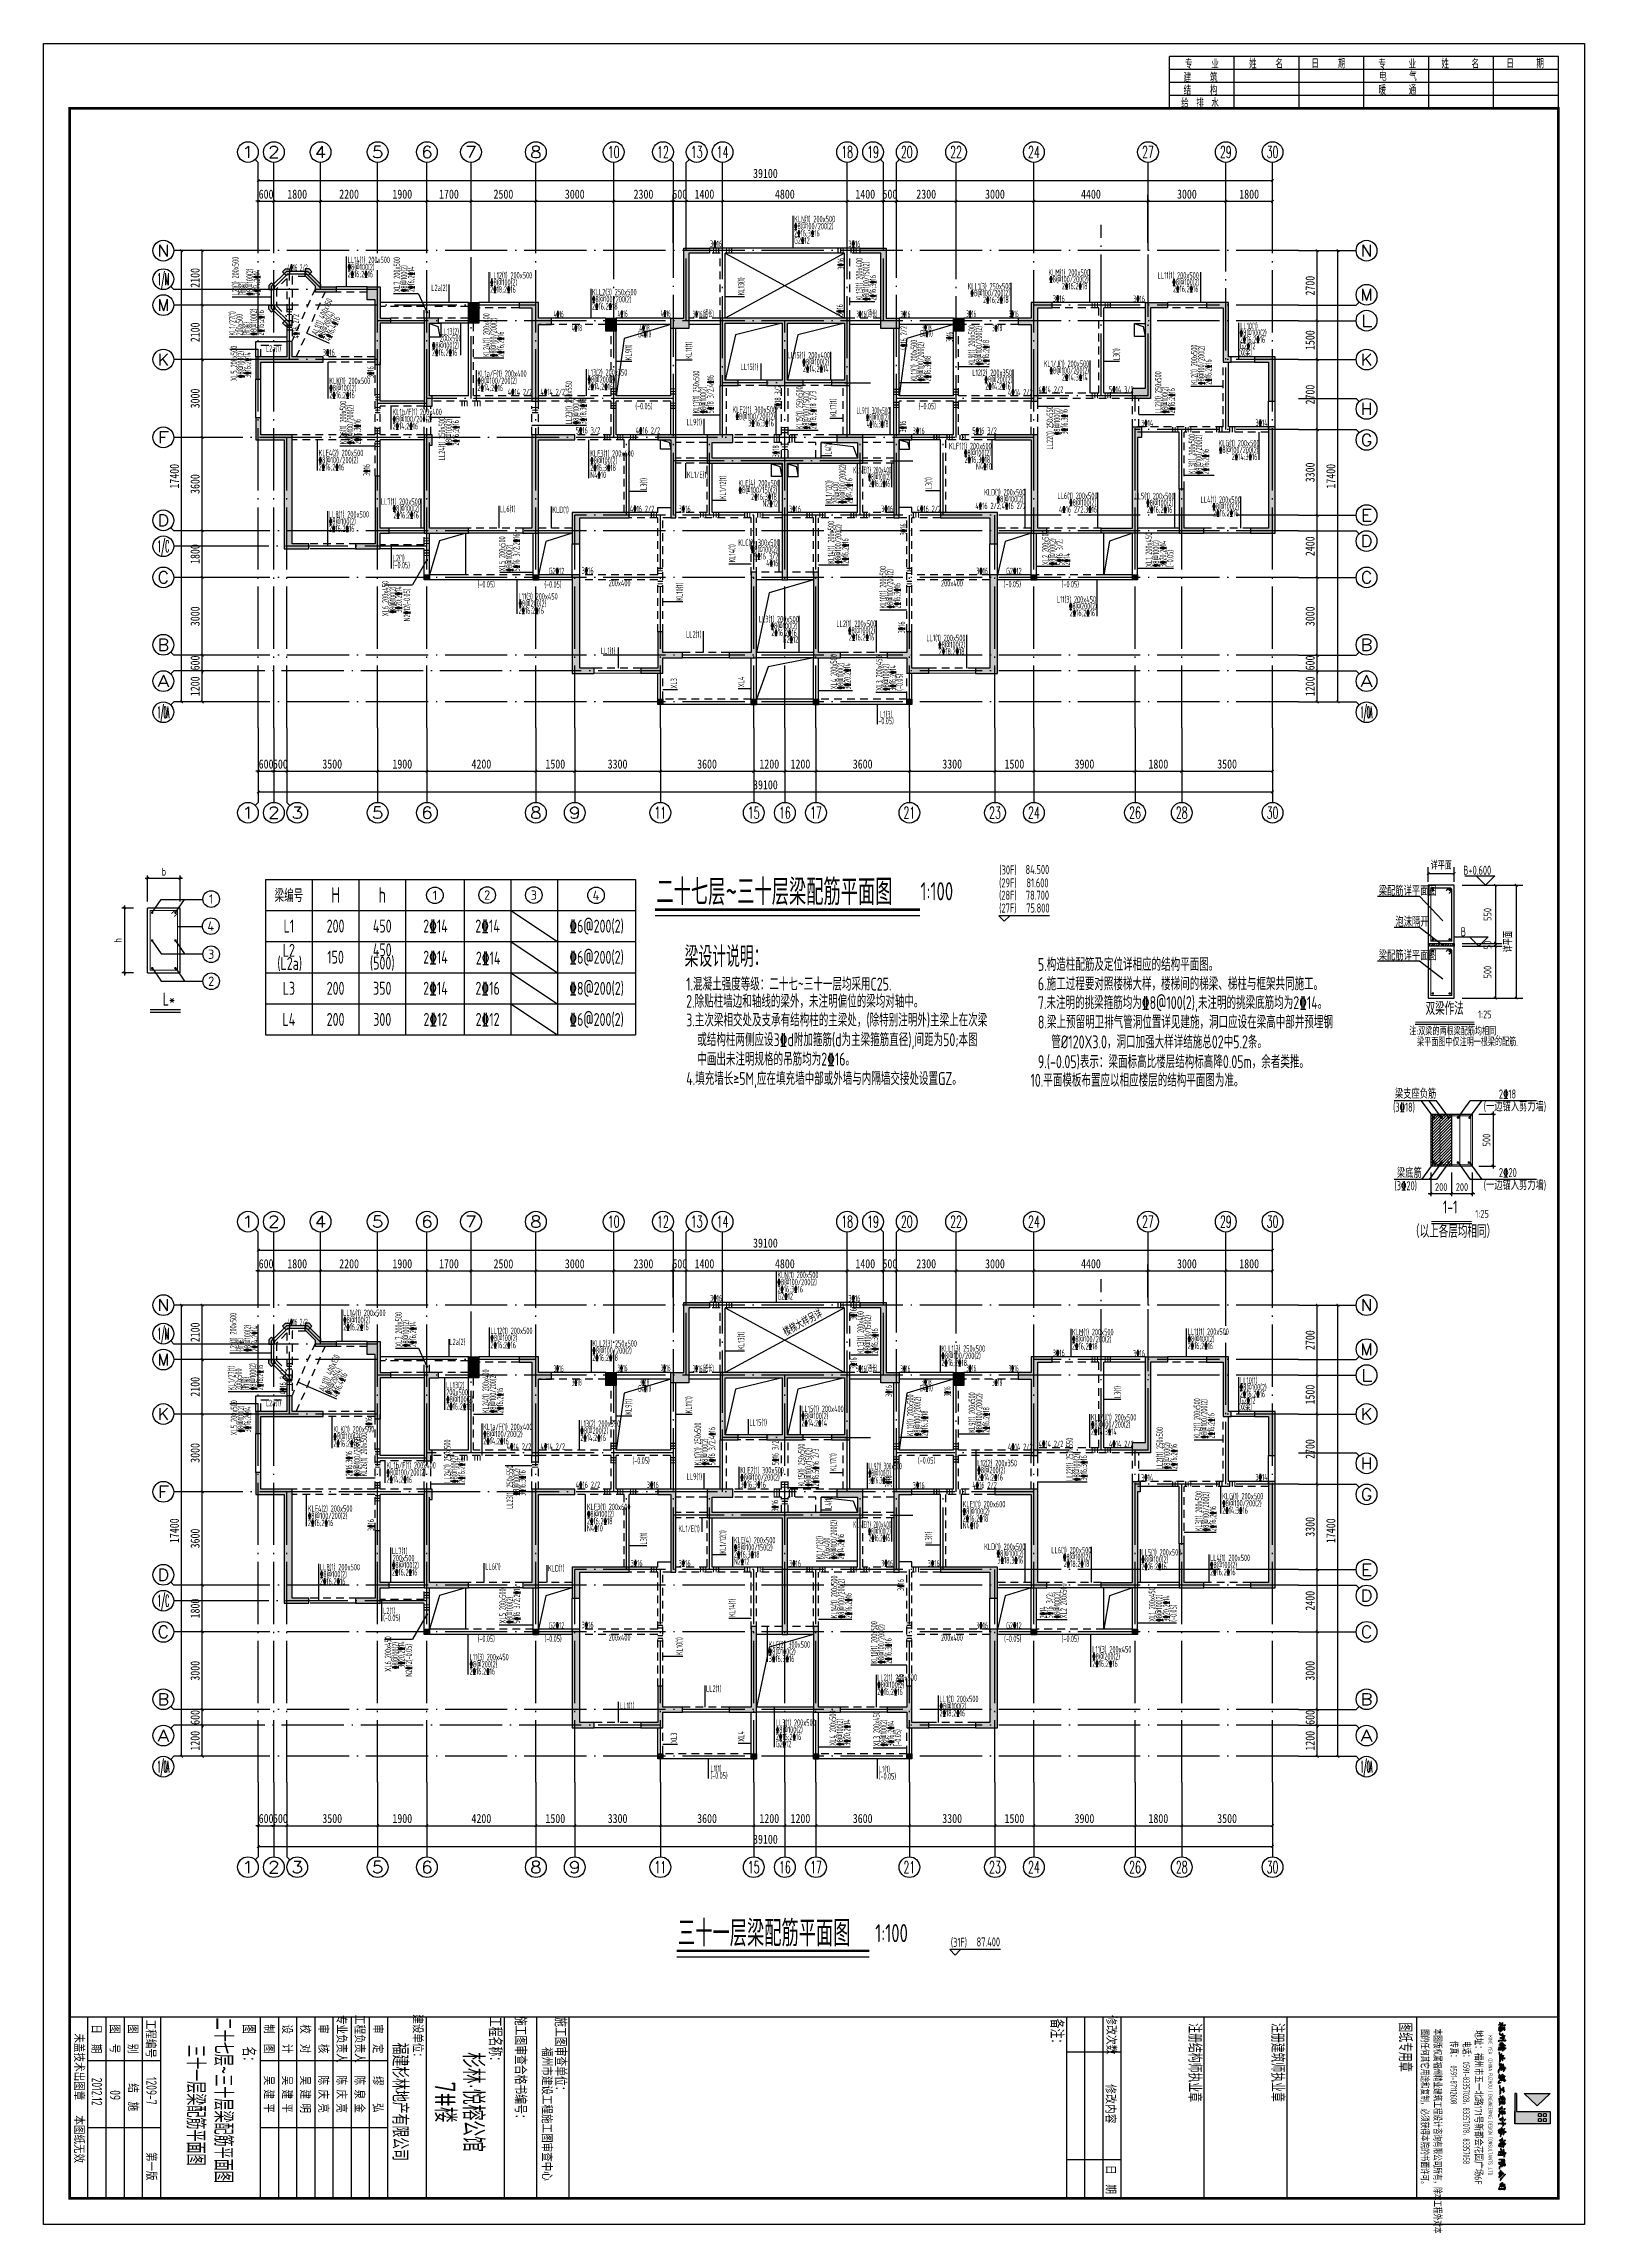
# Model space of a CAD drawing. Extents: x -144902 to 588294, y -160863 to 65494.
# Drawn here: x 457440 to 516840, y -84945 to -845 of the extents above; entities that cross this region are included whole.
import ezdxf
from ezdxf.enums import TextEntityAlignment as Align

# ---------------------------------------------------------------- set-up
doc = ezdxf.new("R2010")
doc.units = 0
doc.header["$LTSCALE"] = 100
for name, pattern in [('3', [5, 3, -2]), ('ACAD_ISO04W100', [30.5, 24, -3, 0.5, -3]), ('CONTINOUS', [0])]:
    doc.linetypes.add(name, pattern=pattern)
doc.layers.get('0').update_dxf_attribs({"linetype": 'CONTINUOUS'})
doc.layers.get('Defpoints').update_dxf_attribs({"linetype": 'CONTINUOUS'})
for name, color, linetype in [('1508', 2, 'CONTINUOUS'), ('AXIS', 3, 'CONTINUOUS'), ('AXIS_TEXT', 7, 'CONTINUOUS'), ('BBAR', 1, 'CONTINUOUS'), ('BDIM', 3, 'CONTINUOUS'), ('beam_dy', 7, 'CONTINUOUS'), ('BSET', 2, 'CONTINUOUS'), ('DIM', 3, 'CONTINUOUS'), ('DOTE', 253, 'ACAD_ISO04W100'), ('DQ', 7, 'CONTINUOUS'), ('GZ', 7, 'CONTINUOUS'), ('HATCH', 254, 'CONTINUOUS'), ('HIDE_BEAMDIMLOCAL', 7, 'CONTINUOUS'), ('HIDE_BEAMDIMMASS', 2, 'CONTINUOUS'), ('LAYER2', 7, 'CONTINUOUS'), ('PDIM', 3, 'CONTINUOUS'), ('PUB_DIM', 3, 'CONTINUOUS'), ('PUB_TITLE', 4, 'CONTINUOUS'), ('P排气道', 232, 'CONTINUOUS'), ('S_BEAMDIMLOCAL', 7, 'CONTINUOUS'), ('S_BEAMDIMMASS', 2, 'CONTINUOUS'), ('TAB', 7, 'CONTINUOUS'), ('TEXT', 7, 'CONTINUOUS'), ('tk', 7, 'CONTINUOUS'), ('tk图框', 7, 'CONTINUOUS'), ('梁', 4, 'CONTINUOUS'), ('梁__实线', 4, 'CONTINUOUS'), ('梁虚线', 134, '3'), ('次梁箍筋', 1, 'CONTINUOUS'), ('砼墙', 3, 'CONTINUOUS'), ('门', 174, 'CONTINUOUS'), ('门虚线', 174, '3'), ('零厚板', 7, 'CONTINUOUS')]:
    doc.layers.add(name, color=color, linetype=linetype)
doc.layers.add('REIN', color=6, linetype='CONTINUOUS', lineweight=18)
doc.styles.add('_HZTXT', font='complex.shx', dxfattribs={"width": 0.7, "bigfont": 'tssdchn.shx'})
doc.styles.add('COMPLEX', font='COMPLEX')
doc.styles.add('DIM_FONT', font='SIMHEI.TTF', dxfattribs={"width": 0.8})
doc.styles.add('DX', font='tssdeng.shx', dxfattribs={"width": 0.7, "bigfont": 'tssdchn.shx'})
doc.styles.add('HZTXT', font='tssdeng.shx', dxfattribs={"width": 0.7, "bigfont": 'tssdchn.shx'})
doc.styles.add('HZTXT2', font='tssdeng.shx', dxfattribs={"width": 0.7, "bigfont": 'tssdchn.shx'})
doc.styles.get("Standard").update_dxf_attribs({"font": 'tssdeng.shx', "width": 0.7, "bigfont": 'tssdchn.shx'})
doc.styles.add('TK', font='tssdeng.shx', dxfattribs={"width": 0.7, "bigfont": 'tssdchn.shx'})
doc.styles.add('TSSD_Dimension', font='Tssdeng.shx', dxfattribs={"width": 0.7, "bigfont": 'tssdchn.shx'})
doc.styles.add('TSSD_Rein', font='Tssdeng.shx', dxfattribs={"width": 0.7, "bigfont": 'tssdchn.shx'})
doc.dimstyles.new('_TCH_ARCH&&100', dxfattribs={"dimtxt": 350, "dimasz": 100, "dimexe": 250, "dimexo": 300, "dimgap": 100, "dimtad": 1, "dimdec": 0, "dimzin": 0, "dimdsep": 46, "dimtxsty": 'DIM_FONT', "dimblk": 'ARCHTICK', "dimcen": 0.09, "dimclrt": 7, "dimazin": 2, "dimtfac": 1, "dimtdec": 0, "dimtix": 1, "dimtmove": 2, "dimatfit": 3, "dimfxl": 1, "dimtolj": 1, "dimtzin": 0, "dimarcsym": 0})
doc.dimstyles.new('DIMN', dxfattribs={"dimtxt": 300, "dimasz": 100, "dimexe": 250, "dimexo": 300, "dimgap": 150, "dimtad": 1, "dimdec": 0, "dimzin": 0, "dimdsep": 46, "dimtxsty": 'DIM_FONT', "dimblk": 'ARCHTICK', "dimcen": 0.09, "dimclrt": 7, "dimazin": 2, "dimtfac": 1, "dimtdec": 0, "dimtix": 1, "dimtmove": 2, "dimatfit": 3, "dimfxl": 1, "dimtolj": 1, "dimtzin": 0, "dimarcsym": 0})
doc.dimstyles.new('TSSD_100_100', dxfattribs={"dimtxt": 300, "dimasz": 100, "dimexe": 100, "dimexo": 250, "dimgap": 100, "dimtad": 1, "dimdec": 0, "dimzin": 0, "dimdsep": 46, "dimtxsty": 'TSSD_Dimension', "dimblk": 'ARCHTICK', "dimcen": 0, "dimdle": 100, "dimclrt": 7, "dimadec": 0, "dimazin": 0, "dimtfac": 1, "dimtdec": 0, "dimtix": 1, "dimtmove": 2, "dimatfit": 3, "dimfxl": 1, "dimtolj": 1, "dimtzin": 0, "dimarcsym": 0})
doc.dimstyles.new('TSSD_25_100', dxfattribs={"dimtxt": 300, "dimasz": 100, "dimexe": 100, "dimexo": 250, "dimgap": 100, "dimtad": 1, "dimdec": 0, "dimlfac": 0.25, "dimzin": 0, "dimdsep": 46, "dimtxsty": 'TSSD_Dimension', "dimblk": 'ARCHTICK', "dimcen": 0, "dimdle": 100, "dimclrt": 7, "dimadec": 0, "dimazin": 0, "dimtfac": 1, "dimtdec": 0, "dimtix": 1, "dimtmove": 2, "dimatfit": 3, "dimfxl": 1, "dimtolj": 1, "dimtzin": 0, "dimarcsym": 0})

msp = doc.modelspace()

# ---------------------------------------------------------------- texts
at = {"layer": 'beam_dy', "color": 2, "style": 'TSSD_Rein', "width": 0.7}
for s, p in [('B+0.600', (512708.618, -32723.033)), ('B ', (512250.786, -35094.105))]:
    msp.add_text(s, height=350, dxfattribs=at).set_placement(p, align=Align.MIDDLE)
for s, p in [('梁配筋详平面图', (508913.23, -33704.874)), ('泡沫隔开', (509555.973, -34897.534)), ('梁配筋详平面图', (508913.23, -36191.779)), ('梁支座负筋', (509536.478, -41530.002)), ('2%%13218', (513544.911, -41527.03)), ('(3%%13218)', (509464.88, -42034.963)), ('(一边锚入剪力墙)', (512960.264, -42018.149)), ('梁底筋', (509615.55, -44585.313)), ('2%%13220', (513544.911, -44557.385)), ('(3%%13220)', (509517.595, -45063.939)), ('(一边锚入剪力墙)', (512960.264, -45048.503))]:
    msp.add_text(s, height=350, dxfattribs=at).set_placement(p)
at = {"layer": 'beam_dy', "style": 'TSSD_Rein', "width": 0.7}
for s, p in [('双梁作法', (511454.778, -38454.931)), ('1-1', (511666.036, -46109.459)), ('（以上各层均相同）', (511777.272, -47047.616))]:
    msp.add_text(s, height=500, dxfattribs=at).set_placement(p, align=Align.BOTTOM_CENTER)
at = {"layer": 'beam_dy', "color": 4, "style": 'TSSD_Rein', "width": 0.7}
for s, p in [('1:25', (512742.01, -38432.531)), ('注:双梁的两根梁配筋均相同,', (510086.708, -39089.161)), ('梁平面图中仅注明一根梁的配筋.', (510389.799, -39504.645)), ('1:25', (512635.797, -46123.107))]:
    msp.add_text(s, height=300, dxfattribs=at).set_placement(p)
at = {"layer": 'HIDE_BEAMDIMLOCAL'}
for s, width, p in [('3%%13216 ', 0.6, (488299.242, -9565.254)), ('4%%13216 2/2', 0.6, (467285.041, -12219.46, 0)), ('3%%13216 ', 0.6, (488258.057, -11353.54)), ('4%%13216 2/2', 0.6, (490718.376, -12678.486, 0)), ('3%%13216 ', 0.5, (492487.778, -12344.926)), ('3%%13216 ', 0.6, (470165.624, -13746.691)), ('5%%13218 3/2', 0.6, (485868.853, -14958.705)), ('3%%13216 ', 0.6, (490690.304, -15844.858, 0)), ('3%%13218', 0.6, (485791.591, -16801.105)), ('3%%13216 ', 0.6, (470016.801, -17516.112)), ('3%%13216', 0.6, (490709.381, -19810.996)), ('3%%13216', 0.6, (490638.468, -23590.048)), ('3%%13216 ', 0.6, (488780.814, -50071.276)), ('3%%13216 ', 0.6, (488782.299, -51969.201)), ('4%%13216 2/2', 0.6, (466790.388, -52936.575)), ('3%%13216 ', 0.6, (490147.349, -53036.274)), ('3%%13216 ', 0.5, (492403.531, -53014.571)), ('3%%13216 ', 0.6, (470096.218, -54260.593)), ('5%%13216 3/2', 0.6, (485773.927, -55661.066)), ('3%%13216 ', 0.6, (490130.884, -56517.349)), ('3%%13216', 0.6, (485758.927, -57462.719)), ('3%%13216 ', 0.6, (470180.017, -58206.018)), ('3%%13216', 0.6, (490609.119, -60517.132)), ('3%%13216', 0.6, (490585.428, -64181.095))]:
    msp.add_text(s, height=250, rotation=90, dxfattribs=dict(at, width=width)).set_placement(p)
at = {"layer": 'HIDE_BEAMDIMMASS', "width": 0.6}
for s, rotation, p in [('L21(1) 200x500', 90, (464957.669, -10560.282)), ('%%1328@100(2)', 90, (465507.669, -10560.282)), ('2%%13214;2%%13214', 90, (465782.669, -10560.282)), ('XL7 200x500', 90, (471182.652, -10427.648)), ('%%1328@100(2)', 90, (471457.652, -10427.648)), ('2%%13216;2%%13214', 90, (471732.652, -10427.648)), ('KL13(1) ', 90, (484457.688, -10553.789, 0)), ('KL13(1) 200x400', 90, (489011.499, -10754.67, 0)), ('%%1328@100/150(2)', 90, (489273.999, -10754.67, 0)), ('2%%13216;3%%13216', 90, (489536.499, -10754.67, 0)), ('(折梁)', 90, (465232.669, -10560.282)), ('AL1(1) 400x150', 66.03751102, (467974.81, -12121.195)), ('KL1/27(1) ', 90, (464837.021, -12102.289)), ('200x500', 90, (465112.021, -12102.289)), ('(折梁)', 90, (465387.021, -12102.289)), ('%%1328@100(2)', 90, (465662.021, -12102.289)), ('2%%13216;2%%13216', 90, (465937.021, -12102.289)), ('%%1328@200(4)', 66.03751102, (468226.108, -12232.883)), ('4%%13216;4%%13216', 66.03751102, (468477.407, -12344.571)), ('KL24(1) 200x400', 90, (474630.923, -12928.393)), ('%%1328@100/200(2)', 90, (474905.923, -12928.393)), ('2%%13216;2%%13216', 90, (475180.923, -12928.393)), ('KL9(1) ', 90, (480112.357, -13058.066, 0)), ('KL11(1) ', 90, (482436.625, -13003.186, 0)), ('KL11(1) 200x500', 90, (491117.62, -13872.926, 0)), ('%%1328@100/200(2)', 90, (491380.12, -13872.926, 0)), ('KL9(1) 200x500', 90, (493343.522, -13257.374)), ('%%1328@100/200(2)', 90, (493618.522, -13257.374)), ('2%%13216;2%%13218', 90, (493893.522, -13257.374)), ('XL5 200x500', 90, (464900.491, -13851.988, 0)), ('%%1328@100(2)', 90, (465162.991, -13738.449, 0)), ('3%%13216;2%%13214', 90, (465425.491, -13738.449, 0)), ('2%%13216;3%%13218', 90, (491642.62, -13872.926, 0)), ('L3(1) ', 90, (498922.22, -13059.741, 0)), ('KL2(1) 200x500', 90.00000228, (501919.711, -14003.707)), ('%%1328@100/200(2)', 90.00000492, (502194.711, -14003.707)), ('2%%13216;2%%13216', 90.00000718, (502469.711, -14003.707)), ('LL23(1) 250x550', 90, (477814.221, -15527.265)), ('KL17(1) 250x500', 90, (482718.665, -15106.437)), ('%%1328@100(2)', 90, (482993.665, -15106.437)), ('5%%13218 3/2;4%%13216', 90, (483268.665, -15106.437)), ('LL21(1) 250x500', 90, (500531.663, -15108.271, 0)), ('%%1328@100(2)', 90, (500794.163, -15108.271, 0)), ('2%%13216;2%%13216', 90, (501056.663, -15108.271, 0)), ('KL26(1) 200x500', 90, (469108.837, -16300.265)), ('%%1328@100/200(2)', 90, (469383.837, -16300.265)), ('%%1328@100(2)', 90, (478089.221, -15527.265)), ('3%%13218;3%%13218', 90, (478364.221, -15527.265)), ('KL15(1) 250x500', 90, (486700.63, -15715.631, 0)), ('%%1328@100/150(2)', 90, (486963.13, -15715.631, 0)), ('2%%13218;5%%13218 2/3', 90, (487225.63, -15715.631, 0)), ('KL17(1) ', 90, (488003.779, -15235.682, 0)), ('LL22(1) 250x550', 90, (496356.484, -16495.41, 0)), ('%%1328@100(2)', 90, (496633.496, -15943.311, 0)), ('3%%13216;3%%13216', 90, (496915.883, -15916.358, 0)), ('2%%13216;3%%13216', 90, (469658.837, -16300.265)), ('LL24(1) 250x500', 90, (472916.676, -16915.385, 0)), ('%%1328@100(2)', 90, (473181.562, -16346.39)), ('2%%13216;2%%13216', 90, (473456.562, -16346.39)), ('L4(1) ', 90, (487817.211, -16691.22, 0)), ('KL3(1) 200x500', 90, (501835.131, -17452.46, 0)), ('%%1328@100/200(2)', 90, (502097.631, -17452.46, 0)), ('2%%13216;2%%13216', 90, (502360.131, -17452.46, 0)), ('%%1328@100/200(2)', 90, (488360.433, -18588.086, 0)), ('L3(1) ', 90, (491681.841, -18029.252, 0)), ('L3(1) ', 90, (480696.97, -18060.94, 0)), ('KL1/12(1) ', 90, (483750.187, -18415.209, 0)), ('KL1/12(1) ', 90, (487835.433, -18588.086, 0)), ('200x400', 90, (488097.933, -18588.086, 0)), ('2%%13214;2%%13216', 90, (488622.933, -18588.086, 0)), ('XL5 200x500', 90, (475239.176, -21202.514)), ('5%%13216 3/2;2%%13216', 90, (475789.176, -21202.514)), ('KL14(1) 200x500', 90, (487921.186, -20902.441)), ('%%1328@100/200(2)', 90, (488196.186, -20902.441)), ('2%%13216;2%%13216', 90, (488471.186, -20902.441)), ('XL2 200x500', 90, (496182.296, -20962.349)), ('%%1328@100(2)', 90, (496457.296, -20962.349)), ('5%%13216 3/2;', 90, (496732.296, -20962.349)), ('XL1 200x450', 90, (500169.972, -21034.125)), ('%%1328@100(2)', 90, (500444.972, -21034.125)), ('3%%13220;2%%13214', 90, (500719.972, -21034.125)), ('%%1328@100(2)', 90, (475514.176, -21202.514)), ('KL14(1) ', 90, (484106.966, -20852.802, 0)), ('2%%13214', 90, (497007.296, -20962.349)), ('(-0.05)', 90, (500994.972, -21034.125)), ('XL6 200x450', 90, (470737.154, -22933.947)), ('KL10(1) ', 90, (482076.736, -22327.695, 0)), ('KL10(1) 200x500', 90, (489924.842, -22628.941)), ('%%1328@100/200(2)', 90, (490199.842, -22628.941)), ('2%%13216;3%%13216', 90, (490474.842, -22628.941)), ('%%1328@100(2)', 90, (471020.605, -22818.206, 0)), ('3%%13220;2%%13214', 90, (471246.362, -22790.407, 0)), ('N2%%13212(-0.05)', 90, (471568.273, -23124, 0)), ('XL4 200x500', 90, (488024.937, -25751.455, 0)), ('%%1328@100(2)', 90, (488287.437, -25751.455, 0)), ('3%%13220;2%%13214', 90, (488549.937, -25751.455, 0)), ('XL3 200x450', 90, (489774.734, -25803.427, 0)), ('%%1328@100(2)', 90, (490037.234, -25803.427, 0)), ('3%%13216;2%%13214', 90, (490299.734, -25803.427, 0)), ('XL3 ', 90, (481862.255, -25719.665, 0)), ('XL4 ', 90, (484455.603, -25668.96, 0)), ('(-0.05)', 90, (490562.234, -25803.427, 0)), ('L21(1) 200x500', 90, (464873.883, -51286.563)), ('%%1328@100(2)', 90, (465423.883, -51286.563)), ('2%%13214;2%%13214', 90, (465698.883, -51286.563)), ('XL7 200x500', 90, (471251.182, -51108.785)), ('%%1328@100(2)', 90, (471526.182, -51108.785)), ('2%%13216;2%%13214', 90, (471801.182, -51108.785)), ('KL13(1) 200x400', 90, (489058.06, -51371.274)), ('%%1328@100/150(2)', 90, (489333.06, -51371.274)), ('(折梁)', 90, (465148.883, -51286.563)), ('KL13(1) ', 90, (484457.688, -51218.179)), ('2%%13216;3%%13216', 90, (489608.06, -51371.274)), ('KL1/27(1) ', 90, (464803.217, -52773.81)), ('200x500', 90, (465078.217, -52773.81)), ('%%1328@100(2)', 90, (465628.217, -52773.81)), ('2%%13216;2%%13216', 90, (465903.217, -52773.81)), ('AL1(1) 400x150', 66.03751102, (468256.302, -52853.916)), ('%%1328@200(4)', 66.03751102, (468507.6, -52965.604)), ('(折梁)', 90, (465353.217, -52773.81)), ('4%%13216;4%%13216', 66.03751102, (468758.898, -53077.292)), ('KL24(1) 200x400', 90, (474606.381, -53659.783)), ('%%1328@100/200(2)', 90, (474881.381, -53659.783)), ('2%%13216;2%%13216', 90, (475156.381, -53659.783)), ('L3(1) ', 90, (498967.522, -53077.465)), ('XL5 200x500', 90, (464900.516, -54516.379)), ('%%1328@100(2)', 90, (465163.016, -54402.84)), ('3%%13216;2%%13214', 90, (465425.516, -54402.84)), ('KL9(1) ', 90, (480112.357, -53722.457)), ('KL11(1) ', 90, (482436.625, -53667.577)), ('KL11(1) 200x500', 90, (490972.283, -54545.607)), ('%%1328@100/200(2)', 90, (491247.283, -54545.607)), ('2%%13216;3%%13218', 90, (491522.283, -54545.607)), ('KL9(1) 200x500', 90, (493350.897, -54416.718)), ('%%1328@100/200(2)', 90, (493625.897, -54416.718)), ('2%%13216;2%%13218', 90, (493900.897, -54416.718)), ('KL2(1) 200x500', 89.99999772, (502030.273, -54637.878)), ('%%1328@100/200(2)', 89.99999508, (502305.273, -54637.878)), ('2%%13216;2%%13216', 89.99999282, (502580.273, -54637.878)), ('KL17(1) 250x500', 90, (482781.43, -55672.75)), ('5%%13216 3/2;4%%13216', 90, (483331.43, -55672.75)), ('LL21(1) 250x500', 90, (500591.938, -55822.625)), ('2%%13216;3%%13216', 90, (469335.824, -56098.619)), ('%%1328@100/200(2)', 90, (469646.401, -56098.619)), ('KL26(1) 200x500', 90, (469908.901, -56098.619)), ('LL24(1) 250x500', 90, (473125.768, -56348.152)), ('%%1328@100(2)', 90, (473400.768, -56348.152)), ('2%%13216;2%%13216', 90, (473675.768, -56348.152)), ('%%1328@100(2)', 90, (483056.43, -55672.75)), ('KL15(1) 250x500', 90, (486778.138, -56488.685)), ('%%1328@100/150(2)', 90, (487053.138, -56488.685)), ('2%%13216;5%%13216 2/3', 90, (487328.138, -56488.685)), ('KL17(1) ', 90, (488003.779, -55900.072)), ('LL22(1) 250x550', 90, (497117.342, -56273.773)), ('%%1328@100(2)', 90, (497392.342, -56273.773)), ('3%%13216;3%%13216', 90, (497667.342, -56273.773)), ('%%1328@100(2)', 90, (500866.938, -55822.625)), ('2%%13216;2%%13216', 90, (501141.938, -55822.625)), ('LL23(1) 250x550', 90, (475534.657, -57353.272)), ('%%1328@100(2)', 90, (475788.127, -56827.924)), ('3%%13216;3%%13216', 90, (476021.414, -56847.106)), ('L4(1) ', 90, (487817.211, -57355.611)), ('KL3(1) 200x500', 90, (502094.96, -58216.063)), ('%%1328@100/200(2)', 90, (502369.96, -58216.063)), ('2%%13216;2%%13216', 90, (502644.96, -58216.063)), ('L3(1) ', 90, (480696.97, -58725.33)), ('KL1/12(1) ', 90, (483750.187, -59079.599)), ('KL1/12(1) ', 90, (487475.565, -59300.192)), ('200x400', 90, (487750.565, -59300.192)), ('%%1328@100/200(2)', 90, (488025.565, -59300.192)), ('2%%13214;2%%13216', 90, (488300.565, -59300.192)), ('L3(1) ', 90, (491681.841, -58693.643)), ('5%%13216 3/2;2%%13216', 90, (475805.667, -61775.728)), ('KL14(1) 200x500', 90, (488042.639, -61572.296)), ('%%1328@100/200(2)', 90, (488317.639, -61572.296)), ('XL2 200x500', 90, (496887.639, -61576.129)), ('XL5 200x500', 90, (475255.667, -61775.728)), ('%%1328@100(2)', 90, (475530.667, -61775.728)), ('KL14(1) ', 90, (484106.966, -61517.193)), ('2%%13216;2%%13216', 90, (488592.639, -61572.296)), ('2%%13214', 90, (496093.119, -61576.129)), ('5%%13216 3/2;', 90, (496343.409, -61576.129)), ('%%1328@100(2)', 90, (496634.755, -61576.129)), ('XL1 200x450', 90, (500296.359, -61704.381)), ('%%1328@100(2)', 90, (500571.359, -61704.381)), ('3%%13220;2%%13214', 90, (500846.359, -61704.381)), ('(-0.05)', 90, (501121.359, -61704.381)), ('KL10(1) 200x500', 90, (489581.179, -63321.951)), ('%%1328@100/200(2)', 90, (489856.179, -63321.951)), ('XL6 200x450', 90, (470841.035, -63630.337)), ('%%1328@100(2)', 90, (471126.482, -63525.934)), ('3%%13220;2%%13214', 90, (471353.699, -63480.899)), ('N2%%13212(-0.05)', 90, (471640.77, -63824.931)), ('KL10(1) ', 90, (482076.736, -62992.085)), ('2%%13216;3%%13216', 90, (490131.179, -63321.951)), ('XL4 200x500', 90, (487984.953, -66487.52)), ('XL3 200x450', 90, (489673.31, -66513.061)), ('XL3 ', 90, (481862.255, -66384.055)), ('XL4 ', 90, (484455.603, -66333.351)), ('%%1328@100(2)', 90, (488259.953, -66487.52)), ('3%%13220;2%%13214', 90, (488534.953, -66487.52)), ('%%1328@100(2)', 90, (489948.31, -66513.061)), ('3%%13216;2%%13214', 90, (490223.31, -66513.061)), ('(-0.05)', 90, (490498.31, -66513.061))]:
    msp.add_text(s, height=250, rotation=rotation, dxfattribs=at).set_placement(p)
at = {"layer": 'PUB_DIM', "width": 0.7}
for s, p in [('(30F)', (494617.976, -32709.832)), ('84.500', (495752.391, -32694.216)), ('(28F)', (494613.649, -33684.767)), ('(29F)', (494613.649, -33209.187)), ('78.700', (495754.902, -33684.767)), ('81.600', (495756.751, -33209.187)), ('(27F)', (494613.649, -34179.372)), ('75.800', (495771.387, -34179.372)), ('(31F)', (492727, -74068.029)), ('87.400', (493861.414, -74052.412))]:
    msp.add_text(s, height=350, rotation=0.00000001, dxfattribs=at).set_placement(p, align=Align.MIDDLE)
at = {"layer": 'PUB_TITLE', "linetype": 'ByBlock', "width": 0.7}
msp.add_text('09', height=400, rotation=270, dxfattribs=at).set_placement((459997.243, -79772.34))
at = {"layer": 'S_BEAMDIMLOCAL'}
for s, width, p in [('3%%13216', 0.6, (483134.503, -8687.331, 0)), ('3%%13216', 0.6, (488467.113, -8690.758, 0)), ('4%%13216', 0.5, (477100.494, -11398.115, 0)), ('4%%13218', 0.5, (477797.461, -11935.567, 0)), ('4%%13216', 0.5, (479564.882, -11380.569)), ('4%%13218', 0.5, (480405.893, -11935.567, 0)), ('4%%13216', 0.5, (481223.998, -11373.578, 0)), ('3%%13216(通长)', 0.5, (482457.192, -11399.928, 0)), ('3%%13216(通长)', 0.5, (488768.198, -11399.928, 0)), ('3%%13216', 0.5, (490469.559, -11404.194, 0)), ('3%%13218', 0.5, (491283.995, -11919.169, 0)), ('3%%13216', 0.5, (493009.669, -11382.253, 0)), ('3%%13218', 0.5, (494007.884, -11935.567, 0)), ('3%%13216', 0.5, (494641.971, -11389.957, 0)), ('G4%%13210', 0.5, (480351.364, -12171.4, 0)), ('G4%%13210', 0.5, (491208.491, -12156.696, 0)), ('4%%13214 2/2', 0.6, (475332.144, -14405.279, 0)), ('4%%13214 2/2', 0.6, (476593.876, -14405.279, 0)), ('4%%13214 2/2', 0.6, (494618.279, -14415.345, 0)), ('4%%13214 2/2', 0.6, (495800.089, -14304.391, 0)), ('5%%13214 3/2', 0.6, (498513.569, -14304.391, 0)), ('(-0.05)', 0.6, (480251.717, -14948.751, 0)), ('(-0.05)', 0.6, (491175.838, -14949.789, 0)), ('5%%13216 3/2', 0.6, (477953.839, -15880.745, 0)), ('4%%13216 2/2', 0.6, (480265.984, -15884.136, 0)), ('3%%13216 ', 0.6, (490944.287, -15900.514, 0)), ('5%%13216 3/2', 0.6, (493244.257, -15894.048, 0)), ('3%%13214', 0.6, (499749.281, -15604.567, 0)), ('3%%13214', 0.6, (504159.329, -15588.785, 0)), ('4%%13216 2/2', 0.6, (480039.562, -18910.743)), ('3%%13216', 0.6, (481920.584, -18907.868, 0)), ('3%%13216', 0.6, (486177.612, -18914.418, 0)), ('3%%13216', 0.6, (489728.365, -18907.868, 0)), ('4%%13216 2/2', 0.6, (491095.46, -18910.743)), ('200x400', 0.6, (479223.073, -21771.859, 0)), ('200x400', 0.6, (492037.63, -21780.19, 0)), ('3%%13216', 0.6, (483134.503, -49351.722)), ('3%%13216', 0.6, (488467.113, -49355.149)), ('3%%13216', 0.5, (477100.494, -52062.506)), ('3%%13216', 0.5, (479564.882, -52044.96, 0)), ('3%%13216', 0.5, (481223.998, -52037.969)), ('3%%13216(通长)', 0.5, (482457.192, -52064.319)), ('3%%13216(通长)', 0.5, (488768.198, -52064.319)), ('3%%13216', 0.5, (490469.559, -52068.584)), ('3%%13216', 0.5, (493009.669, -52046.644)), ('3%%13216', 0.5, (494641.971, -52054.348)), ('3%%13218', 0.5, (477797.461, -52599.957)), ('G4%%13210', 0.5, (480351.364, -52835.791)), ('3%%13218', 0.5, (480405.893, -52599.957)), ('G4%%13210', 0.5, (491208.491, -52821.086)), ('3%%13218', 0.5, (491283.995, -52583.559)), ('3%%13218', 0.5, (494007.884, -52599.957)), ('4%%13214 2/2', 0.6, (475291.532, -55069.67)), ('4%%13214 2/2', 0.6, (476593.876, -55069.67)), ('(-0.05)', 0.6, (480142.3, -55612.132)), ('(-0.05)', 0.6, (491146.66, -55605.373)), ('4%%13214 2/2', 0.6, (494618.279, -55079.736)), ('4%%13214 2/2', 0.6, (495800.089, -54968.782)), ('4%%13214 2/2', 0.6, (498513.569, -54968.782)), ('4%%13216 2/2', 0.6, (477953.839, -56545.136)), ('3%%13216 ', 0.6, (480693.497, -56548.527)), ('3%%13216 ', 0.6, (490944.287, -56564.904)), ('4%%13216 2/2', 0.6, (493244.257, -56558.439)), ('3%%13214', 0.6, (499749.281, -56268.958)), ('3%%13214', 0.6, (504159.329, -56253.176)), ('3%%13216', 0.6, (480069.544, -59570.26)), ('3%%13216', 0.6, (481920.584, -59572.258)), ('3%%13216', 0.6, (486177.612, -59578.809)), ('3%%13216', 0.6, (489728.365, -59572.258)), ('3%%13216 ', 0.6, (491522.973, -59575.134, 0)), ('200x400', 0.6, (479223.073, -62436.25)), ('200x400', 0.6, (492037.63, -62444.581))]:
    msp.add_text(s, height=250, dxfattribs=dict(at, width=width)).set_placement(p)
for s, rotation, width, p in [('4%%13216 2/2', 0.00016878, 0.5, (466832.728, -9604.616, 0)), ('3%%13216', 0.00034454, 0.6, (496346.303, -10799.616, 0)), ('3%%13216', 359.99965546, 0.6, (499438.857, -10809.388, 0)), ('3%%13216 ', 0.00016878, 0.6, (468203.577, -12876.484, 0)), ('(-0.05)', 0.00001329, 0.6, (474172.67, -21818.48, 0)), ('(-0.05)', 0.00001329, 0.6, (476744.456, -21824.979, 0)), ('G2%%13212', 0.00001329, 0.6, (476915.416, -21307.355, 0)), ('3%%13216 ', 0.00001329, 0.6, (478181.036, -21289.386, 0)), ('3%%13216 ', 359.99998671, 0.6, (493391.719, -21307.355, 0)), ('(-0.05)', 359.99998671, 0.6, (494456.088, -21810.373, 0)), ('G2%%13212', 359.99998671, 0.6, (494546.512, -21307.355, 0)), ('(-0.05)', 359.99998671, 0.6, (496690.523, -21818.48, 0)), ('4%%13216 2/2', 0.00016878, 0.5, (466832.728, -50269.006)), ('3%%13216', 0.00034454, 0.6, (496346.303, -51464.006)), ('3%%13216', 359.99965546, 0.6, (499438.857, -51473.779)), ('(-0.05)', 0.00001329, 0.6, (474172.67, -62482.871)), ('(-0.05)', 0.00001329, 0.6, (476748.586, -62479.948)), ('G2%%13212', 0.00001329, 0.6, (476915.416, -61971.746)), ('3%%13216 ', 0.00001329, 0.6, (478181.036, -61953.776)), ('3%%13216 ', 359.99998671, 0.6, (493391.719, -61971.746)), ('(-0.05)', 359.99998671, 0.6, (494470.48, -62481.706)), ('G2%%13212', 359.99998671, 0.6, (494546.512, -61971.746)), ('(-0.05)', 359.99998671, 0.6, (496690.523, -62482.871))]:
    msp.add_text(s, height=250, rotation=rotation, dxfattribs=dict(at, width=width)).set_placement(p)
at = {"layer": 'S_BEAMDIMMASS'}
for s, width, p in [('KLN(1) 200x500', 0.6, (486371.747, -7733.393)), ('2%%13216;3%%13216', 0.6, (486371.747, -8283.393)), ('G2%%13212', 0.6, (486371.747, -8558.393)), ('%%1328@100/200(2)', 0.6, (486371.747, -8008.393)), ('LL14(1) 200x500', 0.6, (469158.784, -9308.54)), ('2%%13216;2%%13216', 0.6, (469158.784, -9858.54)), ('%%1328@100(2)', 0.6, (469158.784, -9583.54)), ('LL12(1) 200x500', 0.6, (474654.593, -9903.184)), ('%%1328@100(2)', 0.6, (474654.593, -10178.184)), ('KLL1(3) 250x500', 0.6, (493062.263, -10325.955, 0)), ('LL11(1) 200x500', 0.6, (500386.584, -9905.789, 0)), ('%%1328@100(2)', 0.6, (500952.559, -10168.289, 0)), ('L2a(2) ', 0.6, (472385.331, -10387.536, 0)), ('2%%13218;2%%13216', 0.6, (474654.593, -10453.184)), ('2%%13216;2%%13218', 0.6, (478581.098, -11101.707)), ('KLL2(3) 250x500', 0.6, (478581.098, -10551.707)), ('%%1328@100/200(2)', 0.6, (478581.098, -10826.707)), ('%%1328@100/200(2)', 0.6, (493172.469, -10588.455, 0)), ('2%%13216;2%%13218', 0.6, (493657.085, -10850.955, 0)), ('2%%13216;2%%13216', 0.6, (500981.405, -10430.789, 0)), ('L2a(1) ', 0.6, (466008.041, -12726.665, 0)), ('%%1328@100(2)', 0.6, (472409.941, -12608.757)), ('200x500', 0.6, (472715.423, -12331.075, 0)), ('LL13(2) ', 0.6, (472744.27, -12068.575, 0)), ('2%%13216;2%%13216', 0.6, (472409.941, -12883.757)), ('KL1a/F(1) 200x400', 0.6, (474164.817, -13693.849)), ('L13(2) 200x350', 0.6, (478408.574, -13649.19)), ('LL15(1) ', 0.6, (484313.796, -13434.524, 0)), ('LL15(1) 200x400', 0.6, (486125.323, -12985.17, 0)), ('%%1328@100(2)', 0.6, (486691.299, -13247.67, 0)), ('2%%13214;2%%13214', 0.6, (486708.606, -13510.17, 0)), ('L12(2) 200x350', 0.6, (493244.155, -13660.467, 0)), ('KL1/J(1) 200x500', 0.6, (496000.023, -13313.33, 0)), ('%%1328@100/200(2)', 0.6, (496219.844, -13575.83, 0)), ('KLK(1) 200x500', 0.6, (468453.05, -13974.142)), ('2%%13214;2%%13216', 0.6, (474164.817, -14243.849)), ('%%1328@100/200(2)', 0.6, (474164.817, -13968.849)), ('2%%13214;2%%13216', 0.6, (478408.574, -14199.19)), ('%%1328@200(2)', 0.6, (478408.574, -13924.19)), ('%%1328@200(2)', 0.6, (493712.054, -13922.967, 0)), ('2%%13214;2%%13216', 0.6, (493740.9, -14185.467, 0)), ('2%%13214;3%%13214', 0.6, (496698.691, -13838.33, 0)), ('KL1b/F(1) 200x400', 0.6, (470890.193, -15172.632)), ('LL9(1) 300x500', 0.5, (488777.06, -15118.509, 0)), ('%%1328@100(2)', 0.5, (489152.552, -15381.009, 0)), ('2%%13214;2%%13216', 0.6, (470890.193, -15722.632)), ('%%1328@100/200(2)', 0.6, (470890.193, -15447.632)), ('LL9(1) ', 0.6, (482227.686, -15562.839, 0)), ('4%%13216;3%%13218', 0.5, (489171.782, -15643.509, 0)), ('KLF1(1) 200x600', 0.6, (492343.85, -16489.198, 0)), ('%%1328@100(2)', 0.6, (492921.363, -16751.698, 0)), ('2%%13216;3%%13218', 0.6, (492944.44, -17014.198, 0)), ('KLG(1) 200x500', 0.6, (502734.384, -16376.038, 0)), ('%%1328@100/200(2)', 0.6, (502752.282, -16638.538, 0)), ('2%%13214;3%%13216', 0.6, (503242.666, -16901.038, 0)), ('KL1/E(1) ', 0.6, (482242.022, -17597.399)), ('KLE(4) 200x500', 0.6, (484224.246, -17920.65, 0)), ('KL1/E(1) 200x400', 0.5, (488647.983, -17414.432, 0)), ('%%1328@100(2)', 0.5, (489230.206, -17676.932, 0)), ('N4%%13210', 0.6, (493382.902, -17276.698, 0)), ('%%1328@100/150(2)', 0.6, (484230.605, -18183.15, 0)), ('2%%13216;3%%13218', 0.6, (484715.221, -18445.65, 0)), ('N2%%13212', 0.6, (485153.682, -18708.15, 0)), ('2%%13216;2%%13216', 0.5, (489254.244, -17939.432, 0)), ('LL6(1) 200x500', 0.6, (496527.269, -18404.707, 0)), ('%%1328@100(2)', 0.6, (496977.859, -18667.207, 0)), ('LL4(1) 200x500', 0.6, (502046.422, -18555.118, 0)), ('LL8(1) 200x500', 0.6, (468436.838, -19122.847)), ('%%1328@100(2)', 0.6, (468436.838, -19397.847)), ('LL6(1) ', 0.6, (475029.04, -18914.144)), ('4%%13216 2/2;3%%13216', 0.6, (496584.961, -18929.707, 0)), ('%%1328@100(2)', 0.6, (502497.013, -18817.618, 0)), ('2%%13216;2%%13216', 0.6, (502525.859, -19080.118, 0)), ('2%%13216;2%%13216', 0.6, (468436.838, -19672.847)), ('KLC(2) 300x500', 0.6, (484222.2, -20214.165, 0)), ('(-0.05)', 0.6, (470898.438, -21080.757)), ('L2(1) ', 0.6, (470898.438, -20805.757)), ('%%1328@100(2)', 0.6, (484701.637, -20476.665, 0)), ('5%%13216 3/2;', 0.6, (484822.2, -20739.165, 0)), ('4%%13216 ', 0.6, (485295.868, -21001.665, 0)), ('2%%13216;2%%13216', 0.6, (475747.489, -22835.013)), ('L11(3) 200x450', 0.6, (475747.489, -22285.013)), ('%%1328@200(2)', 0.6, (475747.489, -22560.013)), ('L11(3) 200x450', 0.6, (496501.354, -22401.028, 0)), ('%%1328@200(2)', 0.6, (496969.252, -22663.528, 0)), ('2%%13216;2%%13216', 0.6, (496998.098, -22926.028, 0)), ('LL3(1) 200x500', 0.6, (485015.904, -23162.334, 0)), ('%%1328@100(2)', 0.6, (485466.495, -23424.834, 0)), ('2%%13216;2%%13216', 0.6, (485495.341, -23687.334, 0)), ('G2%%13212', 0.6, (485933.802, -23949.834, 0)), ('2%%13216;3%%13216', 0.6, (485727.66, -49003.321)), ('KLN(1) 200x500', 0.6, (485727.66, -48453.321)), ('%%1328@100/200(2)', 0.6, (485727.66, -48728.321)), ('G2%%13212', 0.6, (485727.66, -49278.321)), ('2%%13216;2%%13216', 0.6, (468988.582, -50466.268)), ('LL14(1) 200x500', 0.6, (468988.582, -49916.268)), ('%%1328@100(2)', 0.6, (468988.582, -50191.268)), ('LL12(1) 200x500', 0.6, (474665.643, -50608.451)), ('LL11(1) 200x500', 0.6, (501542.769, -50640.197)), ('L2a(2) ', 0.6, (473081.015, -51035.073)), ('2%%13216;2%%13216', 0.6, (474665.643, -51158.451)), ('%%1328@100(2)', 0.6, (474665.643, -50883.451)), ('KLL2(3) 250x500', 0.6, (478592.808, -51096.221)), ('%%1328@100/200(2)', 0.6, (478592.808, -51371.221)), ('KLL1(3) 250x500', 0.6, (492048.191, -51294.895)), ('%%1328@100/200(2)', 0.6, (492048.191, -51569.895)), ('2%%13216;2%%13216', 0.6, (501542.769, -51190.197)), ('%%1328@100(2)', 0.6, (501542.769, -50915.197)), ('2%%13216;2%%13218', 0.6, (478592.808, -51646.221)), ('2%%13216;2%%13218', 0.6, (492048.191, -51844.895)), ('200x500', 0.6, (472959.045, -52977.918)), ('LL13(2) ', 0.6, (472959.045, -52702.918)), ('%%1328@100(2)', 0.6, (472959.045, -53252.918)), ('L2a(1) ', 0.6, (466008.066, -53391.056)), ('2%%13216;2%%13216', 0.6, (472959.045, -53527.918)), ('LL15(1) 200x400', 0.6, (486651.819, -53615.617)), ('%%1328@100(2)', 0.6, (486651.819, -53890.617)), ('KL1/J(1) 200x500', 0.6, (497816.711, -53945.491)), ('KLK(1) 200x500', 0.6, (468611.511, -54406.44)), ('2%%13214;2%%13216', 0.6, (474385.693, -54861.657)), ('KL1a/F(1) 200x400', 0.6, (474385.693, -54311.657)), ('%%1328@100/200(2)', 0.6, (474385.693, -54586.657)), ('2%%13214;2%%13216', 0.6, (478133.297, -54735.708)), ('L13(2) 200x350', 0.6, (478133.297, -54185.708)), ('%%1328@200(2)', 0.6, (478133.297, -54460.708)), ('LL15(1) ', 0.6, (484648.009, -54140.018)), ('2%%13214;2%%13214', 0.6, (486651.819, -54165.617)), ('2%%13214;3%%13214', 0.6, (497816.711, -54495.491)), ('%%1328@100/200(2)', 0.6, (497816.711, -54220.491)), ('L12(2) 200x350', 0.6, (493436.087, -55709.174)), ('2%%13214;2%%13216', 0.6, (470656.83, -56345.941)), ('KL1b/F(1) 200x400', 0.6, (470656.83, -55795.941)), ('%%1328@100/200(2)', 0.6, (470656.83, -56070.941)), ('LL9(1) ', 0.6, (482227.686, -56227.229)), ('3%%13216;3%%13218', 0.5, (489236.757, -56374.185)), ('LL9(1) 300x500', 0.5, (489236.757, -55824.185)), ('%%1328@100(2)', 0.5, (489236.757, -56099.185)), ('2%%13214;2%%13216', 0.6, (493436.087, -56259.174)), ('%%1328@200(2)', 0.6, (493436.087, -55984.174)), ('KLF1(1) 200x600', 0.6, (492871.359, -57295.006)), ('KLG(1) 200x500', 0.6, (502877.063, -56984.642)), ('%%1328@100/200(2)', 0.6, (502877.063, -57259.642)), ('KL1/E(1) ', 0.6, (481912.95, -58240.157)), ('KL1/E(1) 200x400', 0.5, (488647.983, -58078.822)), ('2%%13216;2%%13218', 0.6, (492871.359, -57845.006)), ('N4%%13210', 0.6, (492871.359, -58120.006)), ('%%1328@100(2)', 0.6, (492871.359, -57570.006)), ('2%%13214;3%%13216', 0.6, (502877.063, -57534.642)), ('KLE(4) 200x500', 0.6, (484050.267, -58684.386)), ('%%1328@100/150(2)', 0.6, (484050.267, -58959.386)), ('%%1328@100(2)', 0.5, (489230.206, -58341.322)), ('2%%13216;2%%13216', 0.5, (489254.244, -58603.822)), ('LL6(1) 200x500', 0.6, (496289.782, -59069.098)), ('LL8(1) 200x500', 0.6, (468090.999, -59721.891)), ('%%1328@100(2)', 0.6, (468090.999, -59996.891)), ('LL6(1) ', 0.6, (474465.905, -59696.732)), ('2%%13216;3%%13218', 0.6, (484050.267, -59234.386)), ('N2%%13212', 0.6, (484050.267, -59509.386)), ('%%1328@100(2)', 0.6, (496740.372, -59331.598)), ('2%%13218;2%%13218', 0.6, (496763.449, -59594.098)), ('2%%13216;2%%13216', 0.6, (502408.363, -59913.237)), ('LL4(1) 200x500', 0.6, (502408.363, -59363.237)), ('%%1328@100(2)', 0.6, (502408.363, -59638.237)), ('2%%13216;2%%13216', 0.6, (468090.999, -60271.891)), ('L2(1) ', 0.6, (470529.277, -61405.532)), ('(-0.05)', 0.6, (470529.277, -61680.532)), ('L11(3) 200x450', 0.6, (473860.387, -63190.899)), ('3%%13216;3%%13216', 0.6, (485395.698, -63255.487)), ('KLC(2) 300x500', 0.6, (485395.698, -62705.487)), ('%%1328@100(2)', 0.6, (485395.698, -62980.487)), ('L11(3) 200x450', 0.6, (497865.942, -62892.577)), ('%%1328@200(2)', 0.6, (497865.942, -63167.577)), ('2%%13216;2%%13216', 0.6, (473860.387, -63740.899)), ('%%1328@200(2)', 0.6, (473860.387, -63465.899)), ('2%%13216;2%%13216', 0.6, (497865.942, -63442.577)), ('LL3(1) 200x500', 0.6, (485667.887, -65717.525)), ('2%%13216;2%%13216', 0.6, (485667.887, -66267.525)), ('G2%%13212', 0.6, (485667.887, -66542.525)), ('%%1328@100(2)', 0.6, (485667.887, -65992.525))]:
    msp.add_text(s, height=250, dxfattribs=dict(at, width=width)).set_placement(p)
at = {"layer": 'S_BEAMDIMMASS', "width": 0.6}
for s, rotation, p in [('KLM(1) 200x500', 359.99964316, (496174.611, -9794.961, 0)), ('%%1328@100/200(2)', 359.99964597, (496209.815, -10057.461, 0)), ('2%%13216;2%%13218', 359.99965546, (496694.429, -10319.964, 0)), ('LL10(1)', 360, (503573.713, -11856.192, 0)), ('2%%13216;2%%13216', 360, (503552.128, -12381.192, 0)), ('%%1328@100(2)', 360, (503552.128, -12118.692, 0)), ('G2%%13212', 360, (503559.063, -12629.833, 0)), ('(双梁)', 360, (503502.337, -12892.333, 0)), ('2%%13216;2%%13216', 359.99997129, (468453.05, -14524.142)), ('%%1328@100(2)', 359.99997129, (468453.05, -14249.142)), ('KLF2(1) 300x500', 359.99970263, (483997.637, -15083.285, 0)), ('%%1328@100/200(2)', 359.99969853, (484113.611, -15345.786, 0)), ('3%%13216;3%%13216 ', 359.99970827, (484603.994, -15608.288, 0)), ('KLF4(2) 200x500', 0.00017842, (468043.242, -16754.538)), ('%%1328@100/200(2)', 0.00017702, (468043.243, -17029.538)), ('KLF3(1) 200x600', 359.99951571, (478513.037, -16773.221)), ('%%1328@100(2)', 359.99951191, (478513.035, -17048.221)), ('2%%13216;2%%13216', 0.00017227, (468043.243, -17304.538)), ('2%%13216;3%%13218', 359.99951683, (478513.032, -17323.221)), ('N4%%13210', 359.99954825, (478513.03, -17598.221)), ('LL7(1) 200x500', 359.9995582, (470444.498, -18630.494, 0)), ('KLD(1) 200x500', 359.99959643, (493701.721, -18270.439, 0)), ('%%1328@100(2)', 359.99959445, (494181.156, -18532.943, 0)), ('LL5(1) 200x500', 0.00032286, (499497.064, -18416.55, 0)), ('%%1328@100(2)', 0.00033018, (499947.656, -18679.048, 0)), ('%%1328@100(2)', 359.99955856, (470895.087, -18892.997, 0)), ('2%%13216;2%%13216', 359.99955856, (470923.931, -19155.497, 0)), ('KLD(1) ', 359.99959643, (477050.613, -18946.821)), ('4%%13216 2/2;4%%13216 2/2', 359.9995925, (493360.742, -18795.437, 0)), ('2%%13216;2%%13216', 0.00032659, (499976.504, -18941.547, 0)), ('LL2(1) ', 0.00036109, (482206.113, -23751.511, 0)), ('LL2(1) 200x500', 0.00036109, (488002.961, -23337.999, 0)), ('%%1328@100(2)', 0.00035889, (488453.554, -23600.496, 0)), ('LL1(1) ', 0.01384039, (478925.193, -24383.848, 0)), ('2%%13216;2%%13216', 0.00035889, (488482.401, -23862.996, 0)), ('LL1(1) 200x500', 359.98613412, (491475.983, -23889.378, 0)), ('%%1328@100(2)', 359.98613236, (491926.51, -24151.987, 0)), ('2%%13218;2%%13218', 359.98614671, (491949.523, -24414.493, 0)), ('(-0.05)', 359.99997129, (489552.266, -27091.716)), ('L1(3) ', 359.99998033, (489689.684, -26833.306)), ('KLM(1) 200x500', 359.99964316, (497085.967, -50656.502)), ('2%%13216;2%%13218', 359.99965546, (497085.964, -51206.502)), ('%%1328@100/200(2)', 359.99964597, (497085.966, -50931.502)), ('2%%13216;2%%13216', 360, (503552.128, -53045.583)), ('%%1328@100(2)', 360, (503552.128, -52783.083)), ('LL10(1)', 360, (503564.665, -52520.583)), ('(双梁)', 360, (503502.337, -53556.724)), ('G2%%13212', 360, (503559.063, -53294.224)), ('%%1328@100(2)', 359.99997129, (468611.511, -54681.44)), ('2%%13216;2%%13216', 359.99997129, (468611.511, -54956.44)), ('3%%13216;3%%13216 ', 359.99970827, (484297.083, -56535.811)), ('KLF2(1) 300x500', 359.99970263, (484297.086, -55985.811)), ('%%1328@100/200(2)', 359.99969853, (484297.085, -56260.811)), ('KLF3(1) 200x600', 359.99951571, (478385.351, -57398.141)), ('2%%13216;2%%13216', 0.00017227, (467626.281, -58016.375)), ('KLF4(2) 200x500', 0.00017842, (467626.279, -57466.375)), ('%%1328@100/200(2)', 0.00017702, (467626.28, -57741.375)), ('2%%13216;2%%13218', 359.99951683, (478385.346, -57948.141)), ('N4%%13210', 359.99954825, (478385.344, -58223.141)), ('%%1328@100(2)', 359.99951191, (478385.349, -57673.141)), ('LL7(1)', 359.9995582, (470867.641, -59096.292)), ('KLD(1) 200x500', 359.99959643, (493701.721, -58934.83)), ('2%%13216;2%%13216', 359.99955856, (470867.634, -59921.292)), ('%%1328@100(2)', 359.99955856, (470867.636, -59646.292)), (' 200x500', 359.99955856, (470788.366, -59375.692)), ('KLD(1) ', 359.99959643, (476884.914, -59766.937)), ('%%1328@100(2)', 359.99959445, (494181.156, -59197.333)), ('3%%13218;3%%13216', 359.9995925, (494210, -59459.833)), ('2%%13216;2%%13216', 0.00032659, (499758.677, -59699.535)), ('LL5(1) 200x500', 0.00032286, (499758.674, -59149.535)), ('%%1328@100(2)', 0.00033018, (499758.676, -59424.535)), ('LL2(1) 200x500', 0.00036109, (489577.109, -63981.275)), ('LL2(1) ', 0.00036109, (482976.176, -64407.256)), ('2%%13216;2%%13216', 0.00035889, (489577.112, -64531.275)), ('%%1328@100(2)', 0.00035889, (489577.111, -64256.275)), ('LL1(1) 200x500', 359.98613412, (491978.501, -64804.833)), ('LL1(1) ', 0.01384039, (479664.797, -65063.963)), ('2%%13218;2%%13216', 359.98614671, (491978.368, -65354.833)), ('%%1328@100(2)', 359.98613236, (491978.435, -65079.833)), ('L1(1) ', 359.99998033, (483146.703, -67486.272)), ('L1(1) ', 359.99998033, (489638.556, -67514.584)), ('(-0.05)', 359.99997129, (483146.703, -67761.272)), ('(-0.05)', 359.99997129, (489638.556, -67789.584))]:
    msp.add_text(s, height=250, rotation=rotation, dxfattribs=at).set_placement(p)
at = {"layer": 'TEXT', "width": 0.7}
for s, height, p in [('二十七层~三十层梁配筋平面图', 1000, (481063.829, -34065.889, -1140.819)), ('1:100', 700, (491243.318, -33884.67)), ('梁设计说明：', 800, (482152.675, -36456.238)), ('5.构造柱配筋及定位详相应的结构平面图。', 500, (495770.411, -36605.454)), ('1.混凝土强度等级：二十七~三十一层均采用C25.', 500, (482211.706, -37363.443)), ('6.施工过程要对照楼梯大样，楼梯间的梯梁、梯柱与框架共同施工。', 500, (495770.411, -37352.117)), ('2.除贴柱墙边和轴线的梁外，未注明偏位的梁均对轴中。', 500, (482211.706, -38028.118)), ('7.未注明的挑梁箍筋均为%%1328@100(2),未注明的挑梁底筋均为2%%13214。', 500, (495770.411, -38079.634)), ('3.主次梁相交处及支承有结构柱的主梁处，(除特别注明外)主梁上在次梁', 500, (482211.706, -38749.855)), ('8.梁上预留明卫排气管洞位置详见建施，洞口应设在梁高中部并预埋钢', 500, (495770.411, -38828.098)), ('或结构柱两侧应设3%%132d附加箍筋(d为主梁箍筋直径),间距为50;本图', 500, (482640.56, -39508.879)), ('管%%c120X3.0，洞口加强大样详结施总02中5.2条。', 500, (496289.94, -39592.928)), ('中画出未注明规格的吊筋均为2%%13216。', 500, (482640.56, -40258.879)), ('9.(-0.05)表示：梁面标高比楼层结构标高降0.05m，余者类推。', 500, (495770.411, -40357.568)), ('4.填充墙长≥5M,应在填充墙中部或外墙与内隔墙交接处设置GZ。', 500, (482211.706, -41008.456)), ('三十一层梁配筋平面图', 1000, (481895.682, -74220.72, -1140.819)), ('1:100', 700, (489498.774, -74061.212))]:
    msp.add_text(s, height=height, dxfattribs=at).set_placement(p)
at = {"layer": 'TEXT', "ltscale": 99, "width": 0.7}
msp.add_text('10.平面模板布置应以相应楼层的结构平面图为准。', height=500, dxfattribs=at).set_placement((495486.231, -41073.49))
at = {"layer": 'TEXT', "width": 0.7}
for s, p in [('二十七层~三十层梁配筋平面图', (463806.774, -76973.235)), ('三十一层梁配筋平面图', (462743.754, -78025.895))]:
    msp.add_text(s, height=700, rotation=270, dxfattribs=at).set_placement(p, align=Align.BOTTOM_LEFT)

# ---------------------------------------------------------------- blocks, each defined once
blk = doc.blocks.new('A$C00BC0004')
at = {"layer": 'tk图框'}
h = blk.add_hatch(color=2, dxfattribs=at)
h.paths.add_polyline_path([(-3355, -1611), (-4050, -1611), (-4051, -1676), (-3355, -1676), (-2875, -1676), (-2875, -314), (-3355, -314)])
h.paths.add_polyline_path([(-3263, -769), (-3263, -669), (-3163, -669), (-3163, -769)], flags=16)
h.paths.add_polyline_path([(-3068, -769), (-3068, -669), (-2968, -669), (-2968, -769)], flags=16)
h.paths.add_polyline_path([(-3263, -573), (-3263, -473), (-3163, -473), (-3163, -573)], flags=16)
h.paths.add_polyline_path([(-3068, -573), (-3068, -473), (-2968, -473), (-2968, -573)], flags=16)
h.paths.add_polyline_path([(-3576, -817), (-4051, -319), (-4050, -1315)])
at = {"layer": 'DQ', "color": 2}
for p, q in [((-6796, -2267), (-6774, -2245)), ((-6794, -2269), (-6657, -2133)), ((-6791, -2271), (-6652, -2133)), ((-6787, -2272), (-6648, -2133)), ((-6783, -2160), (-6773, -2150)), ((-6783, -2156), (-6778, -2151)), ((-6782, -2272), (-6645, -2135)), ((-6782, -2164), (-6769, -2150)), ((-6781, -2167), (-6764, -2150)), ((-6780, -2171), (-6759, -2150)), ((-6779, -2174), (-6754, -2149)), ((-6778, -2178), (-6749, -2149)), ((-6777, -2181), (-6744, -2148)), ((-6775, -2184), (-6739, -2148)), ((-6774, -2187), (-6734, -2147)), ((-6774, -2267), (-6677, -2171)), ((-6772, -2189), (-6729, -2146)), ((-6768, -2190), (-6723, -2145)), ((-6761, -2187), (-6718, -2145)), ((-6760, -2258), (-6676, -2174)), ((-6753, -2184), (-6713, -2144)), ((-6747, -2182), (-6707, -2142)), ((-6745, -2248), (-6673, -2176)), ((-6743, -2214), (-6662, -2133)), ((-6742, -2181), (-6701, -2141)), ((-6736, -2181), (-6695, -2140)), ((-6732, -2181), (-6689, -2138)), ((-6729, -2196), (-6667, -2134)), ((-6727, -2181), (-6683, -2136)), ((-6727, -2235), (-6670, -2177)), ((-6724, -2182), (-6677, -2135)), ((-6723, -2185), (-6672, -2134)), ((-6714, -2226), (-6667, -2179)), ((-6713, -2229), (-6665, -2181)), ((-6713, -2305), (-6686, -2279)), ((-6712, -2232), (-6662, -2183)), ((-6712, -2309), (-6686, -2283)), ((-6711, -2236), (-6683, -2209)), ((-6711, -2240), (-6684, -2213)), ((-6711, -2276), (-6686, -2252)), ((-6711, -2281), (-6687, -2257)), ((-6711, -2286), (-6687, -2261)), ((-6711, -2290), (-6687, -2266)), ((-6711, -2295), (-6687, -2271)), ((-6711, -2300), (-6687, -2275)), ((-6710, -2244), (-6684, -2218)), ((-6710, -2249), (-6684, -2223)), ((-6710, -2253), (-6685, -2228)), ((-6710, -2257), (-6685, -2233)), ((-6710, -2262), (-6685, -2237)), ((-6710, -2267), (-6686, -2242)), ((-6710, -2271), (-6686, -2247)), ((-6710, -2312), (-6685, -2287)), ((-6707, -2313), (-6685, -2291)), ((-6702, -2065), (-6681, -2044)), ((-6702, -2070), (-6678, -2046)), ((-6702, -2074), (-6677, -2049)), ((-6702, -2313), (-6685, -2295)), ((-6701, -2060), (-6684, -2043)), ((-6701, -2078), (-6675, -2053)), ((-6700, -2082), (-6674, -2055)), ((-6699, -2085), (-6672, -2058)), ((-6698, -2052), (-6690, -2045)), ((-6698, -2088), (-6670, -2060)), ((-6696, -2311), (-6685, -2300)), ((-6695, -2090), (-6668, -2063)), ((-6692, -2092), (-6665, -2065)), ((-6689, -2093), (-6663, -2067)), ((-6685, -2093), (-6661, -2069)), ((-6681, -2094), (-6658, -2071)), ((-6679, -2204), (-6659, -2185)), ((-6678, -2095), (-6656, -2074)), ((-6674, -2096), (-6654, -2076)), ((-6674, -2204), (-6657, -2187)), ((-6670, -2096), (-6653, -2079)), ((-6670, -2204), (-6655, -2190)), ((-6666, -2097), (-6652, -2083)), ((-6665, -2204), (-6655, -2194)), ((-6664, -2158), (-6644, -2138)), ((-6661, -2097), (-6651, -2087)), ((-6657, -2155), (-6644, -2142)), ((-6650, -2153), (-6644, -2147)), ((-6647, -2226), (-6634, -2213)), ((-6647, -2230), (-6629, -2213)), ((-6646, -2234), (-6624, -2212)), ((-6646, -2221), (-6640, -2215)), ((-6645, -2238), (-6618, -2211)), ((-6644, -2241), (-6612, -2209)), ((-6643, -2245), (-6607, -2208)), ((-6642, -2248), (-6601, -2207)), ((-6641, -2251), (-6595, -2205)), ((-6639, -2254), (-6588, -2204)), ((-6638, -2257), (-6616, -2236)), ((-6636, -2260), (-6616, -2240)), ((-6635, -2263), (-6616, -2244)), ((-6633, -2266), (-6615, -2248)), ((-6632, -2269), (-6614, -2252)), ((-6630, -2272), (-6613, -2255)), ((-6628, -2275), (-6612, -2258)), ((-6626, -2277), (-6611, -2262)), ((-6625, -2280), (-6609, -2265)), ((-6623, -2283), (-6608, -2268)), ((-6621, -2285), (-6607, -2271)), ((-6619, -2144), (-6601, -2126)), ((-6619, -2140), (-6606, -2127)), ((-6619, -2288), (-6605, -2274)), ((-6618, -2147), (-6595, -2125)), ((-6617, -2290), (-6604, -2277)), ((-6616, -2151), (-6590, -2124)), ((-6615, -2077), (-6610, -2072)), ((-6615, -2082), (-6605, -2072)), ((-6615, -2086), (-6601, -2072)), ((-6615, -2154), (-6584, -2123)), ((-6615, -2293), (-6602, -2280)), ((-6614, -2090), (-6597, -2072)), ((-6614, -2157), (-6578, -2121)), ((-6613, -2094), (-6592, -2072)), ((-6613, -2295), (-6599, -2282)), ((-6612, -2097), (-6588, -2072)), ((-6612, -2160), (-6572, -2120)), ((-6611, -2100), (-6583, -2072)), ((-6611, -2163), (-6567, -2119)), ((-6610, -2103), (-6578, -2072)), ((-6610, -2297), (-6595, -2282)), ((-6609, -2166), (-6561, -2118)), ((-6608, -2106), (-6574, -2072)), ((-6608, -2299), (-6590, -2281)), ((-6607, -2168), (-6556, -2117)), ((-6606, -2109), (-6569, -2072)), ((-6606, -2302), (-6585, -2281)), ((-6605, -2171), (-6582, -2148)), ((-6605, -2225), (-6582, -2202)), ((-6604, -2174), (-6583, -2153)), ((-6603, -2110), (-6564, -2071)), ((-6603, -2304), (-6579, -2279)), ((-6602, -2176), (-6582, -2156)), ((-6601, -2305), (-6522, -2226)), ((-6601, -2248), (-6591, -2237)), ((-6600, -2179), (-6579, -2158)), ((-6600, -2242), (-6599, -2241)), ((-6599, -2250), (-6585, -2236)), ((-6598, -2222), (-6576, -2200)), ((-6597, -2181), (-6575, -2159)), ((-6597, -2306), (-6517, -2227)), ((-6597, -2253), (-6581, -2236)), ((-6596, -2108), (-6559, -2071)), ((-6595, -2183), (-6571, -2159)), ((-6595, -2255), (-6576, -2236)), ((-6593, -2186), (-6566, -2159)), ((-6593, -2257), (-6528, -2192)), ((-6591, -2107), (-6554, -2070)), ((-6591, -2220), (-6570, -2199)), ((-6590, -2187), (-6561, -2158)), ((-6590, -2259), (-6523, -2192)), ((-6590, -2304), (-6513, -2227)), ((-6588, -2261), (-6518, -2191)), ((-6587, -2189), (-6556, -2157)), ((-6586, -2107), (-6549, -2070)), ((-6585, -2263), (-6513, -2191)), ((-6585, -2218), (-6565, -2198)), ((-6583, -2189), (-6550, -2156)), ((-6583, -2301), (-6509, -2228)), ((-6582, -2264), (-6509, -2191)), ((-6581, -2106), (-6544, -2069)), ((-6580, -2217), (-6559, -2196)), ((-6578, -2189), (-6544, -2154)), ((-6577, -2106), (-6539, -2069)), ((-6577, -2143), (-6551, -2116)), ((-6577, -2264), (-6530, -2217)), ((-6577, -2300), (-6506, -2229)), ((-6575, -2217), (-6553, -2195)), ((-6574, -2274), (-6526, -2226)), ((-6573, -2265), (-6531, -2222)), ((-6573, -2269), (-6529, -2225)), ((-6572, -2106), (-6534, -2068)), ((-6572, -2187), (-6535, -2150)), ((-6572, -2219), (-6548, -2194)), ((-6571, -2141), (-6546, -2116)), ((-6571, -2222), (-6543, -2194)), ((-6571, -2299), (-6534, -2261)), ((-6570, -2230), (-6532, -2192)), ((-6570, -2226), (-6537, -2193)), ((-6567, -2106), (-6529, -2068)), ((-6566, -2185), (-6500, -2120)), ((-6566, -2298), (-6534, -2266)), ((-6564, -2138), (-6541, -2115)), ((-6563, -2106), (-6524, -2067)), ((-6560, -2184), (-6497, -2121)), ((-6560, -2297), (-6533, -2270)), ((-6558, -2106), (-6519, -2066)), ((-6556, -2135), (-6536, -2115)), ((-6555, -2296), (-6531, -2272)), ((-6554, -2106), (-6514, -2066)), ((-6554, -2183), (-6494, -2123)), ((-6550, -2295), (-6528, -2273)), ((-6549, -2182), (-6492, -2125)), ((-6548, -2105), (-6509, -2065)), ((-6548, -2132), (-6531, -2115)), ((-6544, -2294), (-6524, -2274)), ((-6543, -2104), (-6504, -2065)), ((-6543, -2181), (-6489, -2126)), ((-6542, -2131), (-6527, -2115)), ((-6539, -2293), (-6521, -2275)), ((-6538, -2131), (-6522, -2115)), ((-6538, -2180), (-6486, -2128)), ((-6536, -2102), (-6499, -2064)), ((-6535, -2132), (-6518, -2115)), ((-6534, -2180), (-6483, -2130)), ((-6534, -2293), (-6518, -2277)), ((-6531, -2133), (-6514, -2116)), ((-6530, -2100), (-6494, -2064)), ((-6530, -2293), (-6518, -2281)), ((-6529, -2135), (-6511, -2117)), ((-6529, -2144), (-6504, -2119)), ((-6529, -2180), (-6481, -2132)), ((-6528, -2139), (-6507, -2118)), ((-6527, -2254), (-6503, -2230)), ((-6526, -2294), (-6517, -2285)), ((-6525, -2180), (-6479, -2135)), ((-6523, -2098), (-6490, -2065)), ((-6523, -2296), (-6515, -2287)), ((-6521, -2252), (-6501, -2233)), ((-6521, -2298), (-6512, -2289)), ((-6520, -2180), (-6512, -2171)), ((-6520, -2207), (-6505, -2192)), ((-6518, -2300), (-6508, -2289)), ((-6517, -2096), (-6487, -2067)), ((-6516, -2302), (-6504, -2289)), ((-6515, -2206), (-6500, -2192)), ((-6514, -2251), (-6500, -2237)), ((-6513, -2303), (-6436, -2226)), ((-6511, -2305), (-6439, -2234)), ((-6510, -2094), (-6485, -2069)), ((-6510, -2206), (-6496, -2192)), ((-6508, -2307), (-6442, -2241)), ((-6507, -2248), (-6501, -2242)), ((-6506, -2206), (-6492, -2192)), ((-6505, -2308), (-6445, -2248)), ((-6503, -2091), (-6484, -2072)), ((-6502, -2207), (-6488, -2193)), ((-6502, -2310), (-6448, -2256)), ((-6499, -2311), (-6452, -2264)), ((-6498, -2207), (-6484, -2193)), ((-6496, -2089), (-6484, -2077)), ((-6496, -2313), (-6456, -2273)), ((-6495, -2281), (-6434, -2220)), ((-6494, -2208), (-6480, -2194)), ((-6493, -2314), (-6461, -2283)), ((-6491, -2209), (-6476, -2194)), ((-6490, -2271), (-6432, -2213)), ((-6489, -2315), (-6473, -2299)), ((-6488, -2085), (-6485, -2082)), ((-6488, -2211), (-6472, -2195)), ((-6487, -2264), (-6433, -2209)), ((-6485, -2213), (-6469, -2196)), ((-6485, -2257), (-6435, -2207)), ((-6485, -2315), (-6481, -2312)), ((-6483, -2215), (-6465, -2197)), ((-6483, -2250), (-6438, -2206)), ((-6481, -2217), (-6461, -2198)), ((-6481, -2244), (-6441, -2204)), ((-6480, -2221), (-6458, -2199)), ((-6480, -2239), (-6444, -2203)), ((-6479, -2224), (-6454, -2200)), ((-6479, -2229), (-6451, -2201)), ((-6479, -2234), (-6448, -2202)), ((-6396, -2276), (-6392, -2272)), ((-6394, -2278), (-6383, -2267)), ((-6390, -2279), (-6366, -2255)), ((-6386, -2280), (-6353, -2247)), ((-6382, -2280), (-6341, -2238)), ((-6377, -2279), (-6262, -2165)), ((-6372, -2279), (-6264, -2171)), ((-6369, -2164), (-6358, -2153)), ((-6368, -2167), (-6348, -2147)), ((-6367, -2278), (-6268, -2179)), ((-6365, -2169), (-6338, -2142)), ((-6363, -2171), (-6330, -2138)), ((-6361, -2277), (-6273, -2189)), ((-6360, -2173), (-6322, -2134)), ((-6358, -2175), (-6316, -2133)), ((-6355, -2176), (-6312, -2133)), ((-6355, -2275), (-6281, -2201)), ((-6352, -2178), (-6309, -2135)), ((-6349, -2180), (-6308, -2138)), ((-6348, -2273), (-6291, -2216)), ((-6346, -2181), (-6308, -2143)), ((-6343, -2182), (-6312, -2152)), ((-6341, -2270), (-6296, -2226)), ((-6339, -2183), (-6319, -2163)), ((-6333, -2182), (-6321, -2170)), ((-6333, -2267), (-6299, -2233)), ((-6326, -2224), (-6237, -2135)), ((-6325, -2263), (-6300, -2239)), ((-6316, -2259), (-6301, -2243)), ((-6308, -2202), (-6243, -2136)), ((-6306, -2254), (-6301, -2249)), ((-6300, -2189), (-6248, -2137)), ((-6294, -2179), (-6252, -2137)), ((-6291, -2171), (-6256, -2136)), ((-6289, -2165), (-6257, -2133)), ((-6288, -2159), (-6258, -2129)), ((-6287, -2117), (-6257, -2087)), ((-6287, -2122), (-6257, -2092)), ((-6287, -2126), (-6257, -2097)), ((-6287, -2131), (-6257, -2101)), ((-6287, -2135), (-6257, -2106)), ((-6287, -2140), (-6257, -2110)), ((-6287, -2145), (-6257, -2115)), ((-6287, -2149), (-6257, -2119)), ((-6287, -2154), (-6258, -2124)), ((-6286, -2076), (-6271, -2061)), ((-6286, -2080), (-6266, -2061)), ((-6286, -2085), (-6262, -2061)), ((-6286, -2090), (-6258, -2061)), ((-6286, -2094), (-6254, -2062)), ((-6286, -2099), (-6251, -2063)), ((-6286, -2103), (-6247, -2064)), ((-6286, -2108), (-6254, -2076)), ((-6286, -2112), (-6256, -2082)), ((-6285, -2071), (-6275, -2061)), ((-6284, -2065), (-6281, -2063)), ((-6256, -2158), (-6230, -2132)), ((-6252, -2159), (-6222, -2129)), ((-6250, -2071), (-6245, -2066)), ((-6248, -2160), (-6213, -2124)), ((-6245, -2161), (-6164, -2080)), ((-6241, -2162), (-6165, -2085)), ((-6238, -2163), (-6172, -2097)), ((-6235, -2165), (-6174, -2103)), ((-6232, -2166), (-6175, -2109)), ((-6229, -2168), (-6177, -2115)), ((-6225, -2168), (-6177, -2120)), ((-6216, -2163), (-6178, -2125)), ((-6212, -2253), (-6180, -2222)), ((-6211, -2163), (-6178, -2130)), ((-6211, -2167), (-6179, -2135)), ((-6211, -2172), (-6179, -2140)), ((-6211, -2176), (-6179, -2144)), ((-6211, -2181), (-6179, -2149)), ((-6211, -2186), (-6179, -2154)), ((-6211, -2190), (-6180, -2158)), ((-6211, -2194), (-6180, -2163)), ((-6211, -2199), (-6180, -2168)), ((-6211, -2248), (-6180, -2217)), ((-6211, -2257), (-6180, -2226)), ((-6210, -2203), (-6180, -2172)), ((-6210, -2207), (-6180, -2177)), ((-6210, -2211), (-6180, -2181)), ((-6210, -2238), (-6180, -2208)), ((-6210, -2243), (-6180, -2213)), ((-6209, -2215), (-6180, -2186)), ((-6209, -2219), (-6180, -2190)), ((-6209, -2224), (-6180, -2195)), ((-6209, -2228), (-6180, -2199)), ((-6209, -2233), (-6180, -2204)), ((-6209, -2260), (-6180, -2230)), ((-6206, -2261), (-6180, -2235)), ((-6204, -2111), (-6170, -2077)), ((-6204, -2116), (-6167, -2078)), ((-6203, -2105), (-6173, -2076)), ((-6203, -2262), (-6180, -2239)), ((-6202, -2095), (-6180, -2074)), ((-6202, -2100), (-6177, -2075)), ((-6201, -2090), (-6184, -2073)), ((-6200, -2080), (-6192, -2072)), ((-6200, -2085), (-6188, -2072)), ((-6199, -2263), (-6179, -2243)), ((-6195, -2264), (-6179, -2247)), ((-6191, -2264), (-6178, -2251)), ((-6187, -2264), (-6177, -2255)), ((-6183, -2265), (-6176, -2258)), ((-6166, -2145), (-6158, -2137)), ((-6166, -2140), (-6164, -2138)), ((-6164, -2147), (-6153, -2137)), ((-6162, -2150), (-6148, -2136)), ((-6159, -2151), (-6142, -2134)), ((-6157, -2153), (-6135, -2132)), ((-6154, -2155), (-6127, -2129)), ((-6152, -2158), (-6072, -2077)), ((-6150, -2160), (-6072, -2082)), ((-6148, -2162), (-6072, -2087)), ((-6146, -2165), (-6073, -2092)), ((-6144, -2167), (-6074, -2097)), ((-6141, -2169), (-6074, -2102)), ((-6138, -2170), (-6075, -2107)), ((-6131, -2168), (-6076, -2113)), ((-6118, -2160), (-6076, -2118)), ((-6116, -2117), (-6071, -2073)), ((-6115, -2111), (-6071, -2068)), ((-6115, -2161), (-6077, -2123)), ((-6114, -2097), (-6071, -2054)), ((-6114, -2102), (-6071, -2059)), ((-6114, -2107), (-6071, -2063)), ((-6114, -2165), (-6077, -2127)), ((-6114, -2169), (-6077, -2132)), ((-6113, -2087), (-6070, -2044)), ((-6113, -2092), (-6071, -2049)), ((-6113, -2173), (-6077, -2136)), ((-6113, -2177), (-6077, -2141)), ((-6112, -2077), (-6066, -2032)), ((-6112, -2082), (-6066, -2036)), ((-6112, -2181), (-6077, -2145)), ((-6112, -2185), (-6077, -2150)), ((-6111, -2072), (-6069, -2030)), ((-6111, -2189), (-6077, -2154)), ((-6110, -2061), (-6076, -2028)), ((-6110, -2066), (-6072, -2028)), ((-6110, -2192), (-6077, -2159)), ((-6110, -2196), (-6077, -2163)), ((-6110, -2308), (-6107, -2306)), ((-6109, -2051), (-6083, -2026)), ((-6109, -2056), (-6079, -2027)), ((-6109, -2200), (-6076, -2167)), ((-6108, -2041), (-6091, -2025)), ((-6108, -2046), (-6087, -2025)), ((-6108, -2204), (-6076, -2172)), ((-6108, -2208), (-6076, -2176)), ((-6108, -2311), (-6071, -2274)), ((-6107, -2032), (-6099, -2024)), ((-6107, -2037), (-6095, -2024)), ((-6107, -2027), (-6104, -2025)), ((-6107, -2212), (-6076, -2180)), ((-6106, -2215), (-6076, -2185)), ((-6106, -2219), (-6076, -2189)), ((-6105, -2223), (-6075, -2193)), ((-6105, -2312), (-6070, -2278)), ((-6104, -2227), (-6075, -2198)), ((-6104, -2231), (-6075, -2202)), ((-6103, -2234), (-6075, -2206)), ((-6103, -2238), (-6075, -2210)), ((-6102, -2242), (-6074, -2215)), ((-6102, -2247), (-6074, -2219)), ((-6102, -2301), (-6071, -2270)), ((-6101, -2251), (-6074, -2223)), ((-6101, -2255), (-6074, -2227)), ((-6101, -2259), (-6073, -2232)), ((-6101, -2263), (-6073, -2236)), ((-6101, -2314), (-6070, -2282)), ((-6100, -2268), (-6073, -2240)), ((-6100, -2272), (-6073, -2244)), ((-6100, -2276), (-6072, -2249)), ((-6100, -2281), (-6072, -2253)), ((-6100, -2285), (-6072, -2257)), ((-6100, -2290), (-6071, -2261)), ((-6100, -2295), (-6071, -2265)), ((-6098, -2315), (-6070, -2286)), ((-6095, -2316), (-6069, -2290)), ((-6091, -2317), (-6069, -2294)), ((-6088, -2318), (-6068, -2298)), ((-6084, -2319), (-6067, -2302)), ((-6081, -2320), (-6067, -2306)), ((-6077, -2320), (-6066, -2310)), ((-6072, -2320), (-6066, -2314)), ((-6030, -2183), (-6024, -2178)), ((-6028, -2186), (-6018, -2177)), ((-6026, -2189), (-6012, -2175)), ((-6025, -2192), (-6006, -2173)), ((-6023, -2194), (-6000, -2171)), ((-6021, -2197), (-5994, -2170)), ((-6018, -2199), (-5988, -2169)), ((-6017, -2256), (-6004, -2243)), ((-6015, -2201), (-5982, -2168)), ((-6014, -2258), (-5982, -2225)), ((-6011, -2259), (-5845, -2093)), ((-6010, -2200), (-5976, -2166)), ((-6007, -2259), (-5841, -2094)), ((-6003, -2197), (-5970, -2164)), ((-6002, -2259), (-5836, -2093)), ((-5997, -2259), (-5875, -2137)), ((-5996, -2194), (-5963, -2162)), ((-5991, -2136), (-5985, -2130)), ((-5990, -2256), (-5874, -2140)), ((-5989, -2138), (-5978, -2127)), ((-5989, -2193), (-5956, -2159)), ((-5986, -2140), (-5971, -2125)), ((-5984, -2142), (-5965, -2123)), ((-5983, -2191), (-5948, -2156)), ((-5981, -2144), (-5958, -2121)), ((-5978, -2145), (-5952, -2119)), ((-5977, -2190), (-5941, -2153)), ((-5976, -2147), (-5944, -2115)), ((-5973, -2149), (-5936, -2113)), ((-5973, -2244), (-5870, -2140)), ((-5971, -2188), (-5934, -2151)), ((-5970, -2150), (-5930, -2111)), ((-5965, -2150), (-5922, -2108)), ((-5965, -2186), (-5926, -2147)), ((-5960, -2235), (-5903, -2178)), ((-5959, -2184), (-5896, -2122)), ((-5958, -2148), (-5939, -2128)), ((-5952, -2182), (-5895, -2126)), ((-5946, -2180), (-5855, -2089)), ((-5943, -2222), (-5901, -2180)), ((-5940, -2179), (-5851, -2091)), ((-5940, -2287), (-5934, -2281)), ((-5939, -2290), (-5907, -2259)), ((-5937, -2181), (-5849, -2092)), ((-5936, -2292), (-5907, -2263)), ((-5934, -2294), (-5907, -2267)), ((-5931, -2121), (-5892, -2082)), ((-5931, -2278), (-5907, -2254)), ((-5931, -2296), (-5907, -2272)), ((-5930, -2272), (-5907, -2250)), ((-5929, -2258), (-5907, -2236)), ((-5929, -2262), (-5907, -2240)), ((-5929, -2267), (-5907, -2245)), ((-5928, -2248), (-5906, -2226)), ((-5928, -2253), (-5906, -2231)), ((-5928, -2298), (-5906, -2276)), ((-5927, -2211), (-5898, -2182)), ((-5927, -2233), (-5904, -2211)), ((-5927, -2238), (-5906, -2217)), ((-5927, -2243), (-5906, -2222)), ((-5926, -2214), (-5895, -2183)), ((-5926, -2219), (-5892, -2185)), ((-5926, -2223), (-5889, -2186)), ((-5926, -2228), (-5886, -2188)), ((-5925, -2299), (-5906, -2280)), ((-5923, -2117), (-5892, -2087)), ((-5922, -2138), (-5895, -2112)), ((-5922, -2144), (-5896, -2117)), ((-5922, -2300), (-5906, -2284)), ((-5921, -2120), (-5893, -2091)), ((-5921, -2124), (-5893, -2096)), ((-5921, -2129), (-5894, -2101)), ((-5921, -2134), (-5894, -2107)), ((-5920, -2106), (-5892, -2077)), ((-5919, -2100), (-5891, -2072)), ((-5918, -2094), (-5891, -2067)), ((-5918, -2301), (-5906, -2289)), ((-5917, -2089), (-5890, -2062)), ((-5916, -2069), (-5892, -2046)), ((-5916, -2074), (-5889, -2047)), ((-5916, -2079), (-5888, -2050)), ((-5916, -2084), (-5889, -2056)), ((-5915, -2059), (-5900, -2045)), ((-5915, -2064), (-5896, -2045)), ((-5914, -2054), (-5904, -2044)), ((-5913, -2049), (-5909, -2044)), ((-5913, -2300), (-5907, -2295)), ((-5904, -2210), (-5883, -2189)), ((-5899, -2210), (-5880, -2191)), ((-5897, -2172), (-5866, -2141)), ((-5896, -2211), (-5877, -2193)), ((-5893, -2213), (-5875, -2195)), ((-5892, -2171), (-5863, -2143)), ((-5890, -2214), (-5873, -2197)), ((-5887, -2216), (-5871, -2200)), ((-5886, -2170), (-5861, -2145)), ((-5884, -2218), (-5871, -2204)), ((-5881, -2169), (-5859, -2148)), ((-5881, -2219), (-5872, -2210)), ((-5876, -2169), (-5858, -2151)), ((-5873, -2171), (-5858, -2156)), ((-5871, -2173), (-5859, -2161)), ((-5868, -2175), (-5857, -2163)), ((-5866, -2096), (-5858, -2089)), ((-5866, -2177), (-5852, -2163)), ((-5863, -2179), (-5846, -2162)), ((-5859, -2179), (-5840, -2160)), ((-5855, -2179), (-5834, -2158)), ((-5850, -2291), (-5798, -2239)), ((-5850, -2295), (-5825, -2270)), ((-5850, -2300), (-5827, -2277)), ((-5850, -2304), (-5829, -2283)), ((-5849, -2281), (-5807, -2240)), ((-5849, -2286), (-5803, -2240)), ((-5849, -2308), (-5830, -2289)), ((-5848, -2177), (-5827, -2156)), ((-5848, -2271), (-5814, -2237)), ((-5848, -2276), (-5812, -2239)), ((-5847, -2261), (-5793, -2207)), ((-5847, -2266), (-5789, -2208)), ((-5846, -2251), (-5803, -2208)), ((-5846, -2256), (-5798, -2208)), ((-5846, -2310), (-5830, -2294)), ((-5845, -2107), (-5830, -2091)), ((-5845, -2246), (-5807, -2208)), ((-5844, -2240), (-5811, -2207)), ((-5843, -2230), (-5791, -2178)), ((-5843, -2235), (-5813, -2204)), ((-5843, -2311), (-5830, -2299)), ((-5842, -2108), (-5823, -2089)), ((-5842, -2131), (-5835, -2124)), ((-5842, -2175), (-5819, -2153)), ((-5842, -2225), (-5797, -2179)), ((-5841, -2134), (-5830, -2123)), ((-5841, -2219), (-5802, -2181)), ((-5840, -2214), (-5808, -2182)), ((-5839, -2137), (-5824, -2121)), ((-5839, -2209), (-5815, -2184)), ((-5838, -2108), (-5817, -2088)), ((-5838, -2203), (-5821, -2186)), ((-5837, -2175), (-5768, -2106)), ((-5837, -2139), (-5817, -2119)), ((-5837, -2198), (-5826, -2187)), ((-5837, -2310), (-5831, -2303)), ((-5834, -2190), (-5832, -2188)), ((-5833, -2108), (-5769, -2044)), ((-5833, -2140), (-5767, -2073)), ((-5831, -2174), (-5763, -2106)), ((-5829, -2108), (-5770, -2050)), ((-5828, -2140), (-5762, -2073)), ((-5826, -2173), (-5758, -2105)), ((-5823, -2107), (-5771, -2055)), ((-5823, -2139), (-5756, -2072)), ((-5821, -2173), (-5753, -2105)), ((-5818, -2106), (-5771, -2059)), ((-5818, -2138), (-5751, -2071)), ((-5817, -2262), (-5792, -2238)), ((-5816, -2172), (-5748, -2104)), ((-5814, -2138), (-5746, -2071)), ((-5813, -2106), (-5770, -2063)), ((-5811, -2140), (-5770, -2098)), ((-5811, -2144), (-5769, -2103)), ((-5811, -2171), (-5773, -2133)), ((-5810, -2108), (-5770, -2067)), ((-5810, -2112), (-5769, -2071)), ((-5809, -2259), (-5788, -2238)), ((-5807, -2078), (-5769, -2039)), ((-5806, -2072), (-5770, -2036)), ((-5805, -2057), (-5778, -2031)), ((-5805, -2062), (-5775, -2032)), ((-5805, -2067), (-5772, -2034)), ((-5805, -2170), (-5773, -2138)), ((-5805, -2295), (-5801, -2292)), ((-5804, -2038), (-5793, -2028)), ((-5804, -2043), (-5789, -2028)), ((-5804, -2048), (-5785, -2029)), ((-5804, -2052), (-5782, -2030)), ((-5803, -2226), (-5786, -2209)), ((-5802, -2257), (-5785, -2239)), ((-5802, -2298), (-5797, -2292)), ((-5801, -2031), (-5799, -2029)), ((-5801, -2192), (-5785, -2177)), ((-5800, -2169), (-5771, -2141)), ((-5800, -2300), (-5793, -2292)), ((-5797, -2256), (-5783, -2242)), ((-5797, -2301), (-5789, -2293)), ((-5796, -2224), (-5786, -2213)), ((-5795, -2303), (-5784, -2293)), ((-5794, -2168), (-5768, -2141)), ((-5794, -2190), (-5780, -2176)), ((-5792, -2256), (-5783, -2247)), ((-5792, -2305), (-5780, -2293)), ((-5789, -2167), (-5763, -2141)), ((-5789, -2221), (-5787, -2219)), ((-5789, -2306), (-5775, -2293)), ((-5788, -2189), (-5775, -2175)), ((-5786, -2308), (-5771, -2293)), ((-5784, -2189), (-5770, -2175)), ((-5783, -2166), (-5758, -2141)), ((-5783, -2309), (-5765, -2292)), ((-5780, -2311), (-5725, -2256)), ((-5779, -2189), (-5765, -2175)), ((-5777, -2164), (-5754, -2141)), ((-5776, -2190), (-5760, -2174)), ((-5776, -2312), (-5725, -2260)), ((-5773, -2192), (-5756, -2175)), ((-5773, -2313), (-5725, -2265)), ((-5771, -2163), (-5749, -2141)), ((-5770, -2194), (-5752, -2175)), ((-5769, -2314), (-5725, -2269)), ((-5768, -2196), (-5747, -2175)), ((-5767, -2199), (-5744, -2176)), ((-5766, -2126), (-5743, -2104)), ((-5766, -2162), (-5745, -2141)), ((-5766, -2315), (-5725, -2274)), ((-5765, -2202), (-5740, -2177)), ((-5764, -2205), (-5737, -2178)), ((-5763, -2092), (-5742, -2071)), ((-5763, -2209), (-5734, -2179)), ((-5763, -2213), (-5731, -2181)), ((-5762, -2217), (-5729, -2183)), ((-5762, -2221), (-5728, -2187)), ((-5762, -2226), (-5729, -2192)), ((-5762, -2230), (-5729, -2197)), ((-5762, -2316), (-5724, -2278)), ((-5761, -2161), (-5740, -2141)), ((-5761, -2234), (-5729, -2201)), ((-5761, -2238), (-5728, -2205)), ((-5760, -2125), (-5739, -2104)), ((-5760, -2242), (-5728, -2209)), ((-5759, -2246), (-5727, -2213)), ((-5759, -2249), (-5727, -2217)), ((-5758, -2253), (-5726, -2221)), ((-5758, -2257), (-5726, -2226)), ((-5758, -2284), (-5725, -2251)), ((-5758, -2316), (-5724, -2282)), ((-5757, -2261), (-5726, -2230)), ((-5756, -2090), (-5738, -2072)), ((-5756, -2265), (-5725, -2234)), ((-5756, -2269), (-5725, -2238)), ((-5756, -2273), (-5725, -2243)), ((-5756, -2278), (-5725, -2247)), ((-5755, -2161), (-5735, -2141)), ((-5755, -2317), (-5724, -2286)), ((-5754, -2123), (-5737, -2107)), ((-5751, -2318), (-5724, -2290)), ((-5750, -2088), (-5737, -2075)), ((-5750, -2160), (-5731, -2140)), ((-5747, -2121), (-5736, -2110)), ((-5747, -2318), (-5723, -2295)), ((-5745, -2088), (-5736, -2079)), ((-5745, -2160), (-5726, -2140)), ((-5743, -2319), (-5723, -2299)), ((-5741, -2159), (-5721, -2140)), ((-5740, -2087), (-5737, -2084)), ((-5740, -2320), (-5722, -2303)), ((-5736, -2159), (-5716, -2139)), ((-5736, -2321), (-5722, -2307)), ((-5732, -2322), (-5721, -2310)), ((-5731, -2159), (-5710, -2138)), ((-5728, -2322), (-5721, -2315)), ((-5727, -2159), (-5705, -2137)), ((-5723, -2159), (-5700, -2136)), ((-5718, -2159), (-5694, -2136)), ((-5714, -2160), (-5690, -2135)), ((-5710, -2160), (-5686, -2136)), ((-5705, -2160), (-5684, -2138)), ((-5701, -2160), (-5682, -2141)), ((-5697, -2160), (-5680, -2144)), ((-5693, -2161), (-5678, -2146)), ((-5689, -2161), (-5677, -2149)), ((-5684, -2161), (-5676, -2153)), ((-5679, -2161), (-5676, -2158)), ((-5643, -2278), (-5638, -2273)), ((-5642, -2281), (-5634, -2272)), ((-5641, -2284), (-5629, -2272)), ((-5639, -2287), (-5624, -2272)), ((-5638, -2290), (-5619, -2271)), ((-5636, -2293), (-5614, -2270)), ((-5634, -2295), (-5608, -2270)), ((-5631, -2297), (-5603, -2269)), ((-5626, -2297), (-5598, -2268)), ((-5619, -2294), (-5593, -2267)), ((-5612, -2291), (-5587, -2266)), ((-5606, -2290), (-5582, -2265)), ((-5600, -2288), (-5576, -2264)), ((-5594, -2286), (-5571, -2263)), ((-5588, -2199), (-5581, -2192)), ((-5588, -2285), (-5565, -2262)), ((-5586, -2203), (-5576, -2193)), ((-5585, -2206), (-5572, -2193)), ((-5583, -2208), (-5568, -2193)), ((-5582, -2284), (-5559, -2261)), ((-5581, -2211), (-5564, -2193)), ((-5579, -2213), (-5559, -2193)), ((-5577, -2283), (-5554, -2260)), ((-5576, -2215), (-5553, -2192)), ((-5574, -2217), (-5547, -2190)), ((-5572, -2219), (-5540, -2188)), ((-5571, -2282), (-5548, -2259)), ((-5569, -2221), (-5532, -2185)), ((-5566, -2223), (-5524, -2181)), ((-5565, -2280), (-5542, -2257)), ((-5564, -2225), (-5475, -2136)), ((-5561, -2226), (-5476, -2142)), ((-5560, -2280), (-5536, -2256)), ((-5557, -2227), (-5476, -2147)), ((-5555, -2279), (-5530, -2254)), ((-5552, -2226), (-5477, -2152)), ((-5549, -2278), (-5524, -2252)), ((-5544, -2277), (-5516, -2249)), ((-5539, -2276), (-5476, -2214)), ((-5534, -2276), (-5476, -2218)), ((-5529, -2275), (-5476, -2222)), ((-5524, -2275), (-5476, -2227)), ((-5521, -2200), (-5477, -2156)), ((-5519, -2117), (-5507, -2106)), ((-5519, -2122), (-5503, -2106)), ((-5519, -2126), (-5499, -2107)), ((-5519, -2130), (-5496, -2108)), ((-5519, -2275), (-5475, -2231)), ((-5518, -2135), (-5492, -2109)), ((-5518, -2139), (-5489, -2109)), ((-5518, -2143), (-5485, -2110)), ((-5518, -2148), (-5482, -2111)), ((-5517, -2111), (-5513, -2107)), ((-5517, -2152), (-5478, -2112)), ((-5517, -2156), (-5475, -2113)), ((-5517, -2160), (-5471, -2115)), ((-5517, -2173), (-5473, -2130)), ((-5516, -2164), (-5469, -2117)), ((-5516, -2168), (-5469, -2121)), ((-5515, -2198), (-5477, -2161)), ((-5515, -2275), (-5474, -2234)), ((-5513, -2201), (-5477, -2165)), ((-5512, -2204), (-5477, -2170)), ((-5512, -2245), (-5476, -2209)), ((-5511, -2208), (-5477, -2174)), ((-5510, -2212), (-5477, -2179)), ((-5510, -2216), (-5477, -2183)), ((-5510, -2274), (-5472, -2237)), ((-5509, -2220), (-5477, -2187)), ((-5509, -2224), (-5477, -2192)), ((-5509, -2238), (-5476, -2205)), ((-5508, -2228), (-5477, -2196)), ((-5508, -2233), (-5476, -2200)), ((-5505, -2274), (-5469, -2238)), ((-5500, -2274), (-5465, -2239)), ((-5495, -2273), (-5461, -2239)), ((-5491, -2273), (-5454, -2236)), ((-5486, -2273), (-5377, -2164)), ((-5481, -2272), (-5341, -2133)), ((-5476, -2271), (-5338, -2134)), ((-5470, -2271), (-5334, -2135)), ((-5465, -2270), (-5413, -2218)), ((-5460, -2269), (-5415, -2224)), ((-5455, -2269), (-5415, -2229)), ((-5450, -2268), (-5414, -2233)), ((-5446, -2229), (-5397, -2179)), ((-5445, -2268), (-5412, -2235)), ((-5443, -2221), (-5403, -2181)), ((-5441, -2215), (-5405, -2179)), ((-5440, -2209), (-5406, -2175)), ((-5440, -2267), (-5408, -2236)), ((-5439, -2203), (-5406, -2170)), ((-5438, -2198), (-5405, -2165)), ((-5437, -2193), (-5405, -2160)), ((-5436, -2182), (-5403, -2150)), ((-5436, -2187), (-5404, -2155)), ((-5435, -2172), (-5401, -2139)), ((-5435, -2177), (-5402, -2144)), ((-5435, -2267), (-5404, -2236)), ((-5434, -2153), (-5398, -2117)), ((-5434, -2158), (-5399, -2123)), ((-5434, -2163), (-5400, -2128)), ((-5434, -2168), (-5400, -2134)), ((-5433, -2143), (-5396, -2107)), ((-5433, -2148), (-5397, -2112)), ((-5432, -2133), (-5394, -2095)), ((-5432, -2138), (-5395, -2101)), ((-5431, -2128), (-5392, -2089)), ((-5430, -2123), (-5390, -2083)), ((-5430, -2266), (-5400, -2237)), ((-5429, -2118), (-5381, -2069)), ((-5428, -2112), (-5383, -2067)), ((-5427, -2107), (-5386, -2066)), ((-5426, -2101), (-5390, -2064)), ((-5425, -2095), (-5393, -2063)), ((-5425, -2266), (-5396, -2237)), ((-5424, -2090), (-5396, -2062)), ((-5423, -2084), (-5400, -2061)), ((-5421, -2078), (-5403, -2060)), ((-5421, -2266), (-5391, -2237)), ((-5420, -2072), (-5407, -2060)), ((-5417, -2065), (-5413, -2061)), ((-5417, -2267), (-5387, -2237)), ((-5412, -2267), (-5382, -2237)), ((-5408, -2267), (-5378, -2237)), ((-5405, -2210), (-5332, -2137)), ((-5404, -2267), (-5373, -2236)), ((-5399, -2267), (-5369, -2236)), ((-5398, -2207), (-5329, -2138)), ((-5395, -2267), (-5364, -2236)), ((-5390, -2204), (-5326, -2140)), ((-5390, -2267), (-5360, -2236)), ((-5385, -2267), (-5355, -2236)), ((-5381, -2266), (-5350, -2236)), ((-5380, -2199), (-5324, -2142)), ((-5376, -2266), (-5346, -2236)), ((-5371, -2266), (-5341, -2236)), ((-5367, -2266), (-5336, -2236)), ((-5366, -2189), (-5322, -2144)), ((-5362, -2266), (-5332, -2235)), ((-5358, -2266), (-5327, -2235)), ((-5354, -2266), (-5322, -2235)), ((-5349, -2266), (-5317, -2234)), ((-5348, -2176), (-5319, -2147)), ((-5345, -2267), (-5312, -2234)), ((-5341, -2267), (-5307, -2233)), ((-5337, -2268), (-5302, -2232)), ((-5333, -2165), (-5317, -2149)), ((-5333, -2268), (-5296, -2231)), ((-5329, -2269), (-5291, -2231)), ((-5325, -2269), (-5287, -2232)), ((-5324, -2161), (-5315, -2152)), ((-5321, -2270), (-5284, -2233)), ((-5318, -2271), (-5282, -2235)), ((-5314, -2271), (-5279, -2237)), ((-5310, -2272), (-5277, -2239)), ((-5306, -2273), (-5275, -2242)), ((-5303, -2274), (-5273, -2244)), ((-5299, -2275), (-5272, -2247)), ((-5296, -2276), (-5270, -2250)), ((-5292, -2277), (-5269, -2253)), ((-5288, -2277), (-5267, -2256)), ((-5285, -2278), (-5266, -2260)), ((-5281, -2279), (-5265, -2263)), ((-5278, -2280), (-5264, -2266)), ((-5274, -2281), (-5263, -2270)), ((-5271, -2282), (-5262, -2274)), ((-5266, -2282), (-5263, -2279)), ((-5214, -2284), (-5208, -2278)), ((-5212, -2224), (-5206, -2217)), ((-5212, -2228), (-5202, -2218)), ((-5211, -2231), (-5199, -2219)), ((-5211, -2286), (-5202, -2276)), ((-5210, -2234), (-5195, -2220)), ((-5208, -2238), (-5191, -2221)), ((-5208, -2286), (-5194, -2273)), ((-5206, -2240), (-5187, -2221)), ((-5204, -2242), (-5183, -2221)), ((-5203, -2287), (-5186, -2269)), ((-5201, -2244), (-5179, -2222)), ((-5199, -2287), (-5176, -2264)), ((-5197, -2136), (-5191, -2130)), ((-5197, -2244), (-5175, -2222)), ((-5195, -2139), (-5184, -2128)), ((-5194, -2286), (-5165, -2258)), ((-5193, -2142), (-5178, -2126)), ((-5192, -2244), (-5171, -2223)), ((-5191, -2144), (-5172, -2125)), ((-5189, -2147), (-5166, -2124)), ((-5189, -2286), (-5110, -2206)), ((-5187, -2149), (-5160, -2122)), ((-5186, -2243), (-5167, -2223)), ((-5184, -2151), (-5155, -2121)), ((-5184, -2285), (-5111, -2212)), ((-5182, -2153), (-5149, -2120)), ((-5182, -2243), (-5163, -2224)), ((-5179, -2284), (-5112, -2218)), ((-5178, -2154), (-5144, -2119)), ((-5177, -2197), (-5160, -2180)), ((-5177, -2243), (-5159, -2225)), ((-5173, -2198), (-5095, -2120)), ((-5173, -2283), (-5114, -2224)), ((-5173, -2243), (-5156, -2225)), ((-5169, -2198), (-5091, -2121)), ((-5169, -2243), (-5152, -2226)), ((-5167, -2282), (-5116, -2231)), ((-5166, -2147), (-5138, -2118)), ((-5164, -2197), (-5088, -2122)), ((-5164, -2243), (-5148, -2227)), ((-5161, -2280), (-5117, -2236)), ((-5160, -2244), (-5145, -2228)), ((-5157, -2195), (-5084, -2122)), ((-5157, -2245), (-5108, -2196)), ((-5156, -2141), (-5133, -2117)), ((-5155, -2279), (-5114, -2238)), ((-5154, -2247), (-5109, -2202)), ((-5151, -2194), (-5078, -2121)), ((-5148, -2137), (-5127, -2116)), ((-5148, -2276), (-5132, -2260)), ((-5146, -2194), (-5073, -2120)), ((-5143, -2195), (-5123, -2174)), ((-5141, -2135), (-5122, -2116)), ((-5141, -2197), (-5122, -2179)), ((-5138, -2199), (-5119, -2180)), ((-5136, -2134), (-5118, -2116)), ((-5136, -2202), (-5115, -2181)), ((-5136, -2219), (-5105, -2188)), ((-5135, -2205), (-5111, -2181)), ((-5135, -2214), (-5105, -2184)), ((-5134, -2209), (-5108, -2182)), ((-5133, -2135), (-5113, -2116)), ((-5133, -2154), (-5098, -2119)), ((-5130, -2137), (-5109, -2116)), ((-5129, -2140), (-5105, -2117)), ((-5129, -2145), (-5102, -2118)), ((-5123, -2252), (-5111, -2239)), ((-5119, -2252), (-5108, -2241)), ((-5116, -2253), (-5105, -2242)), ((-5112, -2254), (-5102, -2244)), ((-5109, -2255), (-5099, -2245)), ((-5106, -2256), (-5096, -2246)), ((-5102, -2258), (-5092, -2247)), ((-5100, -2224), (-5099, -2222)), ((-5099, -2227), (-5093, -2221)), ((-5099, -2259), (-5088, -2248)), ((-5098, -2230), (-5088, -2220)), ((-5096, -2233), (-5082, -2220)), ((-5096, -2261), (-5085, -2249)), ((-5095, -2147), (-5067, -2119)), ((-5093, -2235), (-5077, -2219)), ((-5093, -2262), (-5081, -2249)), ((-5090, -2237), (-5071, -2217)), ((-5090, -2263), (-5077, -2250)), ((-5087, -2264), (-5073, -2250)), ((-5085, -2236), (-5065, -2215)), ((-5083, -2265), (-5069, -2251)), ((-5082, -2139), (-5061, -2118)), ((-5080, -2235), (-5059, -2214)), ((-5079, -2266), (-5065, -2251)), ((-5076, -2137), (-5056, -2116)), ((-5076, -2190), (-5068, -2183)), ((-5076, -2267), (-5061, -2252)), ((-5074, -2193), (-5063, -2182)), ((-5074, -2234), (-5053, -2213)), ((-5072, -2160), (-5065, -2153)), ((-5072, -2156), (-5070, -2154)), ((-5072, -2195), (-5058, -2182)), ((-5072, -2268), (-5057, -2252)), ((-5071, -2082), (-5066, -2077)), ((-5071, -2087), (-5061, -2077)), ((-5070, -2090), (-5056, -2077)), ((-5070, -2135), (-5050, -2115)), ((-5070, -2162), (-5060, -2152)), ((-5069, -2093), (-5051, -2076)), ((-5069, -2198), (-5052, -2180)), ((-5069, -2233), (-5047, -2212)), ((-5069, -2269), (-5053, -2253)), ((-5068, -2164), (-5055, -2151)), ((-5067, -2096), (-5045, -2075)), ((-5067, -2200), (-5046, -2179)), ((-5065, -2099), (-5004, -2038)), ((-5065, -2166), (-5049, -2150)), ((-5065, -2269), (-5049, -2254)), ((-5064, -2134), (-5045, -2115)), ((-5063, -2200), (-5040, -2177)), ((-5063, -2232), (-5042, -2211)), ((-5062, -2100), (-5002, -2040)), ((-5062, -2168), (-5042, -2148)), ((-5061, -2270), (-5045, -2255)), ((-5059, -2133), (-4994, -2069)), ((-5058, -2168), (-4997, -2107)), ((-5058, -2231), (-4997, -2170)), ((-5057, -2199), (-5000, -2141)), ((-5057, -2270), (-5042, -2255)), ((-5056, -2099), (-5002, -2045)), ((-5053, -2132), (-4990, -2068)), ((-5053, -2167), (-4992, -2106)), ((-5053, -2230), (-4992, -2170)), ((-5053, -2271), (-4985, -2203)), ((-5052, -2198), (-4995, -2141)), ((-5049, -2097), (-5005, -2053)), ((-5049, -2271), (-5008, -2230)), ((-5048, -2131), (-5004, -2087)), ((-5048, -2167), (-4987, -2106)), ((-5048, -2230), (-4988, -2170)), ((-5047, -2198), (-4988, -2139)), ((-5045, -2272), (-5008, -2235)), ((-5044, -2096), (-5006, -2057)), ((-5043, -2131), (-5004, -2092)), ((-5043, -2167), (-4982, -2106)), ((-5043, -2229), (-4983, -2170)), ((-5042, -2198), (-4945, -2100)), ((-5041, -2097), (-5006, -2062)), ((-5041, -2272), (-5008, -2240)), ((-5039, -2100), (-5005, -2066)), ((-5039, -2132), (-5004, -2096)), ((-5039, -2167), (-5003, -2131)), ((-5038, -2067), (-5008, -2037)), ((-5038, -2104), (-5003, -2069)), ((-5038, -2108), (-4999, -2069)), ((-5038, -2198), (-4944, -2104)), ((-5038, -2229), (-5006, -2197)), ((-5037, -2062), (-5011, -2036)), ((-5037, -2134), (-5004, -2101)), ((-5037, -2138), (-5003, -2105)), ((-5037, -2143), (-5001, -2107)), ((-5037, -2169), (-5003, -2136)), ((-5037, -2273), (-5008, -2244)), ((-5036, -2056), (-5015, -2035)), ((-5036, -2173), (-5002, -2140)), ((-5036, -2200), (-5004, -2169)), ((-5036, -2204), (-5002, -2171)), ((-5036, -2231), (-5006, -2202)), ((-5036, -2250), (-4990, -2203)), ((-5036, -2236), (-5004, -2204)), ((-5036, -2240), (-4999, -2204)), ((-5036, -2245), (-4994, -2204)), ((-5035, -2042), (-5026, -2033)), ((-5035, -2037), (-5031, -2034)), ((-5035, -2047), (-5022, -2034)), ((-5035, -2051), (-5018, -2034)), ((-5034, -2274), (-5008, -2249)), ((-5030, -2275), (-5008, -2253)), ((-5027, -2276), (-5008, -2258)), ((-5023, -2277), (-5007, -2261)), ((-5020, -2278), (-5005, -2263)), ((-5017, -2279), (-5002, -2265)), ((-5013, -2281), (-4999, -2266)), ((-5010, -2282), (-4995, -2267)), ((-5007, -2283), (-4992, -2268)), ((-5004, -2285), (-4989, -2269)), ((-5003, -2226), (-4980, -2203)), ((-5001, -2192), (-4979, -2170)), ((-5001, -2286), (-4985, -2271)), ((-5000, -2083), (-4985, -2068)), ((-4999, -2163), (-4941, -2105)), ((-4998, -2225), (-4976, -2203)), ((-4998, -2288), (-4982, -2272)), ((-4997, -2125), (-4977, -2105)), ((-4996, -2191), (-4975, -2170)), ((-4995, -2082), (-4980, -2068)), ((-4995, -2289), (-4979, -2273)), ((-4993, -2162), (-4937, -2105)), ((-4993, -2224), (-4971, -2202)), ((-4993, -2292), (-4976, -2275)), ((-4992, -2125), (-4942, -2074)), ((-4991, -2294), (-4972, -2276)), ((-4990, -2082), (-4976, -2068)), ((-4990, -2190), (-4971, -2171)), ((-4990, -2297), (-4969, -2277)), ((-4989, -2301), (-4966, -2278)), ((-4988, -2161), (-4955, -2128)), ((-4988, -2224), (-4966, -2202)), ((-4988, -2305), (-4962, -2279)), ((-4987, -2124), (-4938, -2076)), ((-4987, -2308), (-4958, -2280)), ((-4986, -2083), (-4971, -2068)), ((-4985, -2190), (-4968, -2172)), ((-4985, -2311), (-4955, -2281)), ((-4984, -2314), (-4951, -2281)), ((-4983, -2124), (-4935, -2077)), ((-4983, -2160), (-4956, -2134)), ((-4983, -2224), (-4960, -2201)), ((-4982, -2083), (-4967, -2069)), ((-4981, -2131), (-4931, -2082)), ((-4981, -2316), (-4947, -2282)), ((-4980, -2126), (-4933, -2079)), ((-4979, -2085), (-4963, -2069)), ((-4979, -2188), (-4965, -2174)), ((-4978, -2160), (-4955, -2137)), ((-4978, -2223), (-4955, -2200)), ((-4978, -2317), (-4943, -2282)), ((-4976, -2087), (-4959, -2070)), ((-4974, -2089), (-4956, -2070)), ((-4974, -2102), (-4945, -2073)), ((-4974, -2187), (-4965, -2179)), ((-4974, -2223), (-4950, -2200)), ((-4973, -2092), (-4952, -2071)), ((-4973, -2097), (-4949, -2072)), ((-4973, -2316), (-4939, -2283)), ((-4972, -2159), (-4954, -2140)), ((-4969, -2223), (-4945, -2199)), ((-4968, -2316), (-4935, -2283)), ((-4967, -2158), (-4953, -2144)), ((-4964, -2223), (-4942, -2200)), ((-4964, -2317), (-4931, -2284)), ((-4960, -2155), (-4956, -2152)), ((-4960, -2223), (-4939, -2202)), ((-4960, -2318), (-4927, -2284)), ((-4957, -2318), (-4923, -2285)), ((-4955, -2222), (-4937, -2205)), ((-4953, -2319), (-4919, -2285)), ((-4951, -2223), (-4936, -2207)), ((-4950, -2123), (-4932, -2105)), ((-4949, -2319), (-4915, -2286)), ((-4947, -2223), (-4934, -2210)), ((-4945, -2122), (-4928, -2105)), ((-4944, -2320), (-4911, -2286)), ((-4943, -2224), (-4932, -2213)), ((-4941, -2123), (-4923, -2105)), ((-4940, -2320), (-4907, -2287)), ((-4939, -2224), (-4930, -2215)), ((-4936, -2123), (-4918, -2105)), ((-4936, -2320), (-4903, -2287)), ((-4935, -2224), (-4929, -2219)), ((-4932, -2123), (-4915, -2106)), ((-4931, -2320), (-4899, -2288)), ((-4928, -2124), (-4912, -2107)), ((-4927, -2320), (-4896, -2289)), ((-4925, -2125), (-4909, -2109)), ((-4922, -2320), (-4892, -2289)), ((-4921, -2125), (-4907, -2112)), ((-4918, -2320), (-4888, -2290)), ((-4917, -2126), (-4906, -2115)), ((-4913, -2127), (-4905, -2118)), ((-4913, -2320), (-4884, -2291)), ((-4909, -2127), (-4904, -2122)), ((-4909, -2320), (-4881, -2292)), ((-4904, -2320), (-4877, -2293)), ((-4900, -2320), (-4873, -2293)), ((-4895, -2320), (-4870, -2294)), ((-4891, -2320), (-4866, -2295)), ((-4886, -2319), (-4862, -2296)), ((-4881, -2319), (-4859, -2297)), ((-4876, -2319), (-4855, -2298)), ((-4871, -2318), (-4852, -2299)), ((-4866, -2318), (-4849, -2300)), ((-4861, -2317), (-4845, -2301)), ((-4856, -2316), (-4842, -2303)), ((-4850, -2315), (-4839, -2304)), ((-4844, -2313), (-4837, -2306)), ((-4795, -2165), (-4686, -2057)), ((-4792, -2158), (-4689, -2055)), ((-4792, -2284), (-4788, -2280)), ((-4791, -2166), (-4684, -2059)), ((-4791, -2287), (-4781, -2277)), ((-4788, -2289), (-4774, -2275)), ((-4786, -2291), (-4766, -2271)), ((-4785, -2165), (-4681, -2061)), ((-4783, -2293), (-4758, -2268)), ((-4781, -2295), (-4751, -2265)), ((-4778, -2162), (-4679, -2063)), ((-4778, -2297), (-4743, -2261)), ((-4775, -2299), (-4734, -2257)), ((-4772, -2300), (-4692, -2220)), ((-4771, -2200), (-4768, -2197)), ((-4770, -2159), (-4711, -2100)), ((-4770, -2204), (-4762, -2196)), ((-4769, -2207), (-4757, -2195)), ((-4769, -2301), (-4693, -2226)), ((-4767, -2210), (-4752, -2194)), ((-4765, -2212), (-4746, -2193)), ((-4764, -2301), (-4694, -2230)), ((-4763, -2215), (-4740, -2192)), ((-4761, -2154), (-4711, -2104)), ((-4761, -2217), (-4735, -2191)), ((-4759, -2220), (-4728, -2189)), ((-4757, -2222), (-4722, -2187)), ((-4757, -2299), (-4694, -2235)), ((-4754, -2223), (-4715, -2185)), ((-4751, -2225), (-4709, -2183)), ((-4750, -2147), (-4707, -2105)), ((-4750, -2295), (-4693, -2239)), ((-4747, -2225), (-4702, -2180)), ((-4743, -2104), (-4692, -2054)), ((-4741, -2292), (-4690, -2240)), ((-4740, -2223), (-4694, -2177)), ((-4734, -2091), (-4695, -2052)), ((-4734, -2222), (-4687, -2174)), ((-4733, -2288), (-4683, -2237)), ((-4732, -2224), (-4679, -2171)), ((-4732, -2255), (-4660, -2183)), ((-4730, -2132), (-4700, -2102)), ((-4730, -2226), (-4674, -2170)), ((-4729, -2230), (-4670, -2171)), ((-4729, -2234), (-4667, -2173)), ((-4729, -2239), (-4665, -2175)), ((-4729, -2243), (-4663, -2177)), ((-4729, -2248), (-4661, -2180)), ((-4726, -2079), (-4698, -2051)), ((-4724, -2130), (-4693, -2100)), ((-4724, -2284), (-4675, -2235)), ((-4720, -2131), (-4686, -2097)), ((-4718, -2066), (-4702, -2051)), ((-4717, -2132), (-4678, -2094)), ((-4715, -2135), (-4671, -2091)), ((-4715, -2279), (-4668, -2232)), ((-4714, -2138), (-4664, -2089)), ((-4712, -2141), (-4657, -2086)), ((-4710, -2144), (-4651, -2084)), ((-4709, -2147), (-4644, -2082)), ((-4707, -2149), (-4638, -2081)), ((-4706, -2274), (-4662, -2230)), ((-4704, -2151), (-4680, -2127)), ((-4702, -2154), (-4678, -2130)), ((-4699, -2155), (-4676, -2132)), ((-4697, -2306), (-4692, -2301)), ((-4696, -2157), (-4673, -2134)), ((-4695, -2268), (-4657, -2229)), ((-4694, -2307), (-4676, -2289)), ((-4693, -2158), (-4671, -2136)), ((-4689, -2078), (-4678, -2067)), ((-4689, -2159), (-4668, -2137)), ((-4689, -2307), (-4623, -2241)), ((-4685, -2159), (-4665, -2138)), ((-4684, -2307), (-4624, -2246)), ((-4682, -2259), (-4654, -2231)), ((-4681, -2159), (-4662, -2140)), ((-4679, -2207), (-4658, -2186)), ((-4679, -2306), (-4625, -2251)), ((-4675, -2158), (-4660, -2142)), ((-4673, -2304), (-4625, -2256)), ((-4672, -2119), (-4634, -2081)), ((-4669, -2157), (-4658, -2145)), ((-4668, -2201), (-4658, -2190)), ((-4666, -2302), (-4624, -2259)), ((-4664, -2115), (-4632, -2083)), ((-4658, -2298), (-4622, -2263)), ((-4656, -2269), (-4621, -2235)), ((-4655, -2111), (-4630, -2086)), ((-4649, -2258), (-4604, -2213)), ((-4648, -2293), (-4622, -2266)), ((-4646, -2250), (-4608, -2213)), ((-4643, -2243), (-4612, -2211)), ((-4641, -2138), (-4536, -2032)), ((-4641, -2236), (-4614, -2209)), ((-4640, -2100), (-4628, -2089)), ((-4640, -2230), (-4613, -2204)), ((-4639, -2140), (-4533, -2034)), ((-4639, -2225), (-4580, -2166)), ((-4638, -2219), (-4586, -2168)), ((-4637, -2214), (-4592, -2170)), ((-4636, -2209), (-4599, -2171)), ((-4635, -2140), (-4530, -2035)), ((-4635, -2204), (-4605, -2173)), ((-4635, -2199), (-4610, -2174)), ((-4635, -2189), (-4621, -2175)), ((-4635, -2194), (-4616, -2175)), ((-4634, -2185), (-4625, -2176)), ((-4634, -2179), (-4631, -2177)), ((-4628, -2138), (-4528, -2038)), ((-4621, -2135), (-4551, -2066)), ((-4619, -2111), (-4539, -2031)), ((-4616, -2229), (-4601, -2214)), ((-4613, -2231), (-4597, -2214)), ((-4610, -2129), (-4567, -2086)), ((-4610, -2232), (-4593, -2215)), ((-4607, -2234), (-4590, -2216)), ((-4604, -2235), (-4586, -2217)), ((-4601, -2237), (-4583, -2218)), ((-4598, -2121), (-4565, -2088)), ((-4598, -2238), (-4579, -2219)), ((-4596, -2186), (-4573, -2164)), ((-4595, -2240), (-4544, -2188)), ((-4594, -2121), (-4560, -2088)), ((-4592, -2241), (-4546, -2195)), ((-4591, -2124), (-4554, -2086)), ((-4590, -2127), (-4547, -2084)), ((-4589, -2134), (-4534, -2080)), ((-4589, -2131), (-4540, -2082)), ((-4589, -2243), (-4547, -2201)), ((-4588, -2138), (-4527, -2078)), ((-4588, -2183), (-4568, -2163)), ((-4586, -2073), (-4542, -2030)), ((-4586, -2141), (-4521, -2076)), ((-4586, -2244), (-4549, -2207)), ((-4584, -2144), (-4515, -2074)), ((-4583, -2245), (-4550, -2212)), ((-4582, -2145), (-4557, -2121)), ((-4582, -2182), (-4562, -2162)), ((-4579, -2147), (-4557, -2125)), ((-4579, -2246), (-4551, -2218)), ((-4577, -2181), (-4557, -2161)), ((-4576, -2248), (-4551, -2223)), ((-4575, -2148), (-4555, -2128)), ((-4574, -2182), (-4552, -2161)), ((-4574, -2250), (-4552, -2228)), ((-4573, -2056), (-4546, -2029)), ((-4573, -2208), (-4531, -2167)), ((-4573, -2213), (-4541, -2181)), ((-4573, -2253), (-4552, -2233)), ((-4572, -2149), (-4553, -2130)), ((-4572, -2203), (-4533, -2164)), ((-4572, -2257), (-4553, -2238)), ((-4571, -2184), (-4547, -2161)), ((-4571, -2261), (-4553, -2242)), ((-4571, -2264), (-4553, -2247)), ((-4570, -2187), (-4543, -2161)), ((-4570, -2197), (-4535, -2162)), ((-4569, -2191), (-4539, -2161)), ((-4569, -2268), (-4553, -2251)), ((-4568, -2149), (-4550, -2132)), ((-4568, -2271), (-4552, -2255)), ((-4567, -2274), (-4552, -2259)), ((-4565, -2277), (-4551, -2262)), ((-4564, -2150), (-4548, -2134)), ((-4564, -2280), (-4549, -2266)), ((-4563, -2041), (-4550, -2028)), ((-4562, -2283), (-4548, -2269)), ((-4560, -2286), (-4546, -2271)), ((-4559, -2149), (-4545, -2136)), ((-4558, -2288), (-4544, -2274)), ((-4556, -2291), (-4542, -2276)), ((-4554, -2293), (-4539, -2278)), ((-4552, -2148), (-4544, -2139)), ((-4552, -2295), (-4537, -2280)), ((-4550, -2114), (-4510, -2073)), ((-4550, -2297), (-4534, -2282)), ((-4547, -2299), (-4532, -2284)), ((-4545, -2301), (-4529, -2286)), ((-4542, -2303), (-4526, -2287)), ((-4541, -2109), (-4505, -2074)), ((-4539, -2305), (-4523, -2289)), ((-4536, -2307), (-4520, -2290)), ((-4533, -2308), (-4517, -2291)), ((-4531, -2103), (-4503, -2076)), ((-4530, -2310), (-4513, -2292)), ((-4527, -2311), (-4510, -2293)), ((-4524, -2312), (-4506, -2294)), ((-4521, -2314), (-4502, -2294)), ((-4519, -2096), (-4501, -2079)), ((-4518, -2315), (-4497, -2294)), ((-4514, -2316), (-4492, -2293)), ((-4511, -2317), (-4485, -2291)), ((-4507, -2318), (-4450, -2260)), ((-4506, -2088), (-4502, -2084)), ((-4504, -2319), (-4449, -2264)), ((-4500, -2320), (-4448, -2268)), ((-4496, -2320), (-4447, -2272)), ((-4492, -2321), (-4447, -2275)), ((-4488, -2322), (-4446, -2279)), ((-4484, -2322), (-4446, -2283)), ((-4480, -2322), (-4445, -2287)), ((-4476, -2282), (-4450, -2257)), ((-4476, -2323), (-4445, -2291)), ((-4474, -2276), (-4451, -2253)), ((-4473, -2270), (-4452, -2250)), ((-4472, -2220), (-4471, -2219)), ((-4472, -2225), (-4468, -2221)), ((-4472, -2228), (-4466, -2223)), ((-4472, -2265), (-4454, -2246)), ((-4472, -2323), (-4444, -2295)), ((-4471, -2232), (-4464, -2226)), ((-4471, -2237), (-4463, -2228)), ((-4471, -2241), (-4461, -2231)), ((-4471, -2246), (-4459, -2234)), ((-4471, -2250), (-4458, -2237)), ((-4471, -2255), (-4456, -2240)), ((-4471, -2260), (-4455, -2243)), ((-4467, -2323), (-4444, -2300)), ((-4463, -2323), (-4444, -2304)), ((-4458, -2323), (-4443, -2308)), ((-4454, -2323), (-4443, -2312)), ((-4449, -2322), (-4444, -2317)), ((-4375, -2262), (-4370, -2257)), ((-4373, -2265), (-4365, -2256)), ((-4372, -2268), (-4359, -2255)), ((-4370, -2270), (-4354, -2254)), ((-4368, -2273), (-4348, -2253)), ((-4366, -2276), (-4343, -2252)), ((-4364, -2278), (-4338, -2252)), ((-4362, -2281), (-4332, -2251)), ((-4360, -2283), (-4327, -2250)), ((-4355, -2282), (-4322, -2250)), ((-4345, -2277), (-4317, -2249)), ((-4339, -2275), (-4313, -2249)), ((-4333, -2273), (-4308, -2249)), ((-4327, -2272), (-4303, -2248)), ((-4322, -2272), (-4298, -2248)), ((-4317, -2271), (-4292, -2247)), ((-4312, -2271), (-4287, -2246)), ((-4307, -2270), (-4282, -2245)), ((-4302, -2270), (-4276, -2244)), ((-4297, -2269), (-4271, -2243)), ((-4293, -2117), (-4282, -2106)), ((-4293, -2113), (-4287, -2107)), ((-4292, -2120), (-4278, -2106)), ((-4292, -2269), (-4265, -2242)), ((-4290, -2123), (-4274, -2107)), ((-4289, -2127), (-4269, -2107)), ((-4287, -2130), (-4265, -2107)), ((-4287, -2268), (-4259, -2240)), ((-4286, -2133), (-4261, -2107)), ((-4285, -2136), (-4256, -2107)), ((-4284, -2140), (-4251, -2107)), ((-4284, -2144), (-4247, -2107)), ((-4283, -2148), (-4242, -2106)), ((-4282, -2151), (-4237, -2106)), ((-4281, -2154), (-4232, -2106)), ((-4281, -2267), (-4253, -2239)), ((-4277, -2155), (-4227, -2105)), ((-4276, -2266), (-4246, -2237)), ((-4271, -2265), (-4239, -2234)), ((-4265, -2264), (-4169, -2168)), ((-4262, -2144), (-4222, -2104)), ((-4260, -2264), (-4170, -2174)), ((-4255, -2142), (-4217, -2104)), ((-4254, -2263), (-4170, -2179)), ((-4249, -2140), (-4212, -2103)), ((-4249, -2262), (-4171, -2184)), ((-4244, -2140), (-4206, -2102)), ((-4244, -2261), (-4172, -2189)), ((-4239, -2140), (-4201, -2102)), ((-4239, -2261), (-4173, -2194)), ((-4235, -2140), (-4196, -2101)), ((-4234, -2260), (-4174, -2200)), ((-4231, -2141), (-4190, -2100)), ((-4231, -2225), (-4168, -2163)), ((-4229, -2260), (-4175, -2205)), ((-4227, -2141), (-4185, -2099)), ((-4224, -2215), (-4167, -2157)), ((-4224, -2259), (-4176, -2211)), ((-4223, -2142), (-4179, -2098)), ((-4221, -2206), (-4165, -2151)), ((-4219, -2142), (-4174, -2097)), ((-4219, -2200), (-4159, -2141)), ((-4219, -2259), (-4177, -2216)), ((-4218, -2194), (-4113, -2090)), ((-4217, -2189), (-4115, -2087)), ((-4216, -2179), (-4121, -2085)), ((-4216, -2184), (-4117, -2085)), ((-4216, -2174), (-4127, -2086)), ((-4216, -2144), (-4168, -2096)), ((-4215, -2170), (-4133, -2087)), ((-4215, -2165), (-4139, -2089)), ((-4215, -2161), (-4145, -2090)), ((-4215, -2156), (-4151, -2092)), ((-4215, -2152), (-4157, -2093)), ((-4215, -2147), (-4162, -2094)), ((-4214, -2258), (-4178, -2222)), ((-4209, -2258), (-4176, -2225)), ((-4205, -2258), (-4174, -2227)), ((-4200, -2257), (-4170, -2227)), ((-4195, -2257), (-4165, -2227)), ((-4190, -2257), (-4160, -2227)), ((-4185, -2257), (-4156, -2227)), ((-4181, -2256), (-4151, -2227)), ((-4176, -2256), (-4146, -2226)), ((-4171, -2256), (-4142, -2226)), ((-4166, -2255), (-4137, -2226)), ((-4162, -2255), (-4132, -2226)), ((-4157, -2255), (-4128, -2226)), ((-4154, -2136), (-4112, -2093)), ((-4152, -2255), (-4123, -2226)), ((-4148, -2255), (-4119, -2226)), ((-4147, -2133), (-4110, -2096)), ((-4143, -2254), (-4114, -2226)), ((-4141, -2131), (-4109, -2099)), ((-4138, -2254), (-4110, -2226)), ((-4135, -2130), (-4107, -2102)), ((-4134, -2254), (-4105, -2226)), ((-4130, -2129), (-4106, -2105)), ((-4129, -2254), (-4101, -2226)), ((-4125, -2129), (-4104, -2108)), ((-4124, -2254), (-4097, -2226)), ((-4120, -2128), (-4103, -2111)), ((-4120, -2254), (-4092, -2226)), ((-4115, -2128), (-4101, -2114)), ((-4115, -2254), (-4088, -2226)), ((-4111, -2254), (-4083, -2226)), ((-4110, -2127), (-4100, -2117)), ((-4106, -2254), (-4079, -2226)), ((-4105, -2127), (-4098, -2120)), ((-4102, -2254), (-4075, -2226)), ((-4100, -2126), (-4097, -2124)), ((-4097, -2254), (-4070, -2226)), ((-4093, -2254), (-4066, -2226)), ((-4089, -2254), (-4061, -2226)), ((-4085, -2255), (-4056, -2226)), ((-4081, -2256), (-4052, -2226)), ((-4078, -2257), (-4047, -2226)), ((-4074, -2258), (-4042, -2226)), ((-4071, -2259), (-4039, -2227)), ((-4067, -2260), (-4037, -2229)), ((-4064, -2260), (-4035, -2232)), ((-4060, -2261), (-4034, -2235)), ((-4056, -2262), (-4033, -2238)), ((-4053, -2263), (-4031, -2242)), ((-4049, -2264), (-4030, -2245)), ((-4045, -2265), (-4029, -2248)), ((-4042, -2265), (-4027, -2251)), ((-4038, -2266), (-4025, -2254)), ((-4034, -2267), (-4024, -2256)), ((-4030, -2267), (-4022, -2259)), ((-4025, -2267), (-4021, -2263)), ((-3966, -2145), (-3958, -2137)), ((-3966, -2150), (-3954, -2138)), ((-3966, -2154), (-3950, -2138)), ((-3966, -2158), (-3946, -2138)), ((-3965, -2161), (-3941, -2138)), ((-3963, -2165), (-3937, -2138)), ((-3962, -2167), (-3932, -2138)), ((-3960, -2170), (-3927, -2137)), ((-3959, -2250), (-3928, -2219)), ((-3957, -2172), (-3922, -2137)), ((-3956, -2252), (-3821, -2117)), ((-3955, -2174), (-3917, -2136)), ((-3953, -2253), (-3817, -2117)), ((-3950, -2174), (-3912, -2136)), ((-3949, -2254), (-3813, -2117)), ((-3945, -2254), (-3808, -2117)), ((-3941, -2254), (-3804, -2118)), ((-3940, -2168), (-3907, -2135)), ((-3936, -2254), (-3800, -2118)), ((-3934, -2167), (-3901, -2134)), ((-3931, -2253), (-3797, -2120)), ((-3929, -2166), (-3895, -2132)), ((-3925, -2252), (-3828, -2155)), ((-3924, -2166), (-3889, -2131)), ((-3920, -2166), (-3882, -2129)), ((-3917, -2110), (-3902, -2095)), ((-3917, -2249), (-3897, -2229)), ((-3915, -2166), (-3876, -2127)), ((-3914, -2111), (-3892, -2089)), ((-3910, -2112), (-3882, -2084)), ((-3910, -2165), (-3871, -2126)), ((-3909, -2245), (-3900, -2236)), ((-3906, -2112), (-3873, -2079)), ((-3905, -2165), (-3865, -2125)), ((-3901, -2111), (-3864, -2075)), ((-3900, -2164), (-3859, -2123)), ((-3897, -2188), (-3823, -2114)), ((-3895, -2110), (-3856, -2071)), ((-3895, -2164), (-3838, -2107)), ((-3890, -2109), (-3848, -2068)), ((-3890, -2163), (-3834, -2108)), ((-3885, -2162), (-3831, -2109)), ((-3884, -2108), (-3841, -2065)), ((-3881, -2167), (-3825, -2112)), ((-3880, -2162), (-3828, -2110)), ((-3878, -2107), (-3835, -2063)), ((-3873, -2106), (-3829, -2062)), ((-3868, -2106), (-3823, -2060)), ((-3866, -2296), (-3838, -2268)), ((-3866, -2301), (-3838, -2272)), ((-3864, -2290), (-3838, -2263)), ((-3864, -2303), (-3837, -2277)), ((-3863, -2284), (-3837, -2259)), ((-3862, -2279), (-3837, -2254)), ((-3861, -2269), (-3837, -2245)), ((-3861, -2274), (-3837, -2249)), ((-3861, -2305), (-3837, -2280)), ((-3860, -2192), (-3826, -2157)), ((-3860, -2236), (-3835, -2211)), ((-3860, -2240), (-3835, -2216)), ((-3860, -2245), (-3835, -2221)), ((-3860, -2250), (-3835, -2225)), ((-3860, -2254), (-3836, -2230)), ((-3860, -2259), (-3836, -2235)), ((-3860, -2264), (-3836, -2240)), ((-3859, -2195), (-3823, -2159)), ((-3859, -2200), (-3820, -2160)), ((-3859, -2204), (-3817, -2162)), ((-3859, -2209), (-3814, -2163)), ((-3859, -2213), (-3811, -2165)), ((-3859, -2218), (-3832, -2190)), ((-3859, -2222), (-3833, -2196)), ((-3859, -2227), (-3834, -2201)), ((-3859, -2231), (-3834, -2206)), ((-3858, -2306), (-3836, -2284)), ((-3856, -2111), (-3849, -2104)), ((-3856, -2115), (-3845, -2105)), ((-3855, -2120), (-3842, -2106)), ((-3855, -2308), (-3835, -2288)), ((-3851, -2309), (-3835, -2292)), ((-3848, -2089), (-3817, -2059)), ((-3847, -2309), (-3835, -2297)), ((-3843, -2309), (-3836, -2303)), ((-3840, -2086), (-3808, -2054)), ((-3833, -2084), (-3803, -2054)), ((-3832, -2190), (-3808, -2167)), ((-3827, -2082), (-3801, -2056)), ((-3827, -2190), (-3805, -2168)), ((-3824, -2192), (-3802, -2170)), ((-3822, -2149), (-3795, -2122)), ((-3821, -2081), (-3799, -2059)), ((-3821, -2193), (-3800, -2172)), ((-3819, -2195), (-3798, -2175)), ((-3817, -2274), (-3811, -2268)), ((-3816, -2080), (-3797, -2062)), ((-3816, -2197), (-3797, -2178)), ((-3816, -2277), (-3807, -2268)), ((-3815, -2281), (-3801, -2268)), ((-3814, -2146), (-3794, -2126)), ((-3814, -2285), (-3796, -2267)), ((-3813, -2198), (-3799, -2184)), ((-3813, -2289), (-3790, -2266)), ((-3811, -2079), (-3796, -2065)), ((-3811, -2291), (-3785, -2265)), ((-3808, -2198), (-3802, -2192)), ((-3808, -2292), (-3779, -2263)), ((-3806, -2079), (-3795, -2069)), ((-3802, -2291), (-3774, -2262)), ((-3800, -2077), (-3795, -2073)), ((-3795, -2288), (-3768, -2261)), ((-3790, -2287), (-3762, -2260)), ((-3784, -2286), (-3757, -2259)), ((-3779, -2285), (-3751, -2258)), ((-3776, -2171), (-3768, -2162)), ((-3775, -2174), (-3764, -2163)), ((-3774, -2285), (-3746, -2257)), ((-3773, -2176), (-3759, -2163)), ((-3771, -2179), (-3755, -2163)), ((-3769, -2087), (-3756, -2074)), ((-3769, -2182), (-3750, -2162)), ((-3769, -2217), (-3761, -2209)), ((-3769, -2213), (-3767, -2211)), ((-3768, -2095), (-3744, -2071)), ((-3768, -2091), (-3750, -2072)), ((-3768, -2284), (-3741, -2257)), ((-3767, -2098), (-3738, -2070)), ((-3767, -2081), (-3764, -2077)), ((-3767, -2184), (-3745, -2162)), ((-3767, -2220), (-3756, -2209)), ((-3766, -2102), (-3733, -2069)), ((-3766, -2187), (-3740, -2161)), ((-3765, -2222), (-3751, -2208)), ((-3764, -2105), (-3727, -2068)), ((-3764, -2189), (-3735, -2161)), ((-3764, -2225), (-3746, -2207)), ((-3763, -2108), (-3722, -2067)), ((-3763, -2283), (-3736, -2256)), ((-3762, -2111), (-3717, -2066)), ((-3762, -2229), (-3740, -2206)), ((-3761, -2232), (-3734, -2205)), ((-3760, -2114), (-3712, -2066)), ((-3760, -2190), (-3729, -2160)), ((-3760, -2235), (-3728, -2204)), ((-3759, -2117), (-3706, -2065)), ((-3758, -2238), (-3673, -2152)), ((-3758, -2283), (-3729, -2254)), ((-3757, -2120), (-3702, -2065)), ((-3755, -2122), (-3728, -2095)), ((-3754, -2239), (-3668, -2152)), ((-3754, -2189), (-3724, -2159)), ((-3753, -2125), (-3729, -2101)), ((-3753, -2282), (-3668, -2197)), ((-3751, -2127), (-3729, -2105)), ((-3748, -2129), (-3727, -2108)), ((-3748, -2187), (-3719, -2158)), ((-3748, -2281), (-3663, -2197)), ((-3747, -2235), (-3663, -2152)), ((-3746, -2131), (-3725, -2110)), ((-3744, -2134), (-3721, -2111)), ((-3743, -2187), (-3713, -2157)), ((-3742, -2281), (-3659, -2197)), ((-3741, -2136), (-3718, -2112)), ((-3741, -2234), (-3658, -2152)), ((-3739, -2138), (-3714, -2113)), ((-3739, -2187), (-3708, -2156)), ((-3737, -2140), (-3710, -2113)), ((-3737, -2234), (-3654, -2152)), ((-3737, -2280), (-3654, -2197)), ((-3735, -2143), (-3705, -2113)), ((-3735, -2187), (-3703, -2156)), ((-3732, -2145), (-3700, -2113)), ((-3732, -2234), (-3650, -2152)), ((-3732, -2279), (-3690, -2237)), ((-3731, -2188), (-3698, -2155)), ((-3728, -2145), (-3695, -2112)), ((-3728, -2235), (-3688, -2194)), ((-3728, -2253), (-3673, -2197)), ((-3727, -2189), (-3692, -2154)), ((-3727, -2279), (-3689, -2240)), ((-3725, -2195), (-3682, -2153)), ((-3725, -2200), (-3677, -2153)), ((-3725, -2191), (-3687, -2154)), ((-3725, -2236), (-3687, -2198)), ((-3724, -2239), (-3683, -2198)), ((-3724, -2244), (-3678, -2198)), ((-3722, -2278), (-3687, -2243)), ((-3721, -2143), (-3688, -2109)), ((-3720, -2088), (-3697, -2064)), ((-3717, -2278), (-3686, -2246)), ((-3715, -2141), (-3646, -2071)), ((-3712, -2084), (-3692, -2064)), ((-3712, -2277), (-3684, -2249)), ((-3710, -2140), (-3642, -2073)), ((-3707, -2276), (-3680, -2250)), ((-3706, -2082), (-3687, -2064)), ((-3705, -2140), (-3639, -2074)), ((-3702, -2276), (-3676, -2250)), ((-3701, -2082), (-3683, -2064)), ((-3700, -2139), (-3637, -2076)), ((-3697, -2276), (-3672, -2250)), ((-3696, -2082), (-3678, -2064)), ((-3695, -2138), (-3634, -2077)), ((-3692, -2082), (-3674, -2064)), ((-3692, -2275), (-3667, -2250)), ((-3690, -2138), (-3631, -2079)), ((-3688, -2082), (-3670, -2065)), ((-3687, -2275), (-3662, -2250)), ((-3685, -2084), (-3666, -2065)), ((-3685, -2138), (-3628, -2081)), ((-3682, -2085), (-3662, -2066)), ((-3682, -2229), (-3651, -2198)), ((-3682, -2274), (-3658, -2250)), ((-3680, -2088), (-3659, -2067)), ((-3680, -2101), (-3649, -2070)), ((-3680, -2137), (-3626, -2083)), ((-3679, -2091), (-3655, -2068)), ((-3678, -2095), (-3652, -2069)), ((-3678, -2274), (-3653, -2250)), ((-3676, -2138), (-3653, -2115)), ((-3676, -2228), (-3648, -2199)), ((-3674, -2181), (-3646, -2152)), ((-3673, -2274), (-3649, -2250)), ((-3672, -2138), (-3655, -2121)), ((-3669, -2225), (-3646, -2202)), ((-3669, -2274), (-3645, -2250)), ((-3668, -2179), (-3643, -2154)), ((-3667, -2138), (-3655, -2126)), ((-3664, -2274), (-3640, -2250)), ((-3662, -2137), (-3655, -2131)), ((-3661, -2177), (-3642, -2158)), ((-3661, -2221), (-3645, -2206)), ((-3660, -2274), (-3636, -2250)), ((-3656, -2275), (-3631, -2250)), ((-3655, -2121), (-3655, -2121)), ((-3655, -2126), (-3655, -2125)), ((-3655, -2220), (-3646, -2211)), ((-3654, -2174), (-3643, -2163)), ((-3652, -2275), (-3626, -2250)), ((-3647, -2275), (-3621, -2249)), ((-3644, -2276), (-3617, -2249)), ((-3640, -2102), (-3625, -2087)), ((-3640, -2277), (-3612, -2249)), ((-3636, -2277), (-3609, -2250)), ((-3632, -2278), (-3605, -2251)), ((-3628, -2279), (-3602, -2253)), ((-3625, -2280), (-3600, -2255)), ((-3621, -2281), (-3598, -2257)), ((-3618, -2282), (-3597, -2260)), ((-3615, -2283), (-3595, -2264)), ((-3612, -2285), (-3594, -2267)), ((-3609, -2286), (-3594, -2271)), ((-3605, -2286), (-3594, -2276)), ((-3556, -2184), (-3548, -2176)), ((-3556, -2180), (-3553, -2177)), ((-3555, -2187), (-3541, -2174)), ((-3553, -2190), (-3535, -2172)), ((-3552, -2193), (-3530, -2171)), ((-3550, -2196), (-3525, -2171)), ((-3549, -2199), (-3520, -2170)), ((-3547, -2202), (-3515, -2170)), ((-3545, -2205), (-3510, -2169)), ((-3543, -2207), (-3505, -2168)), ((-3538, -2206), (-3499, -2167)), ((-3526, -2199), (-3492, -2165)), ((-3520, -2197), (-3486, -2163)), ((-3514, -2196), (-3479, -2161)), ((-3509, -2195), (-3472, -2158)), ((-3504, -2195), (-3464, -2155)), ((-3499, -2194), (-3453, -2148)), ((-3495, -2194), (-3448, -2148)), ((-3491, -2196), (-3445, -2150)), ((-3490, -2252), (-3455, -2217)), ((-3490, -2257), (-3457, -2224)), ((-3490, -2261), (-3458, -2230)), ((-3489, -2198), (-3443, -2151)), ((-3489, -2242), (-3451, -2205)), ((-3489, -2247), (-3453, -2211)), ((-3489, -2265), (-3459, -2235)), ((-3488, -2237), (-3449, -2198)), ((-3488, -2269), (-3457, -2238)), ((-3487, -2201), (-3440, -2153)), ((-3487, -2227), (-3431, -2171)), ((-3487, -2232), (-3446, -2191)), ((-3487, -2272), (-3453, -2238)), ((-3486, -2204), (-3437, -2155)), ((-3486, -2208), (-3435, -2157)), ((-3486, -2212), (-3433, -2160)), ((-3486, -2217), (-3431, -2163)), ((-3486, -2222), (-3431, -2166)), ((-3486, -2276), (-3446, -2236)), ((-3485, -2279), (-3438, -2232)), ((-3484, -2283), (-3425, -2223)), ((-3483, -2286), (-3420, -2223)), ((-3483, -2290), (-3421, -2228)), ((-3481, -2293), (-3423, -2235)), ((-3479, -2295), (-3426, -2243)), ((-3475, -2296), (-3429, -2250)), ((-3474, -2084), (-3444, -2054)), ((-3474, -2088), (-3442, -2057)), ((-3473, -2078), (-3447, -2052)), ((-3473, -2092), (-3441, -2059)), ((-3472, -2095), (-3439, -2062)), ((-3470, -2071), (-3450, -2051)), ((-3470, -2296), (-3434, -2259)), ((-3469, -2097), (-3436, -2064)), ((-3466, -2099), (-3434, -2066)), ((-3464, -2060), (-3456, -2053)), ((-3463, -2099), (-3431, -2068)), ((-3459, -2100), (-3429, -2071)), ((-3456, -2101), (-3427, -2073)), ((-3452, -2103), (-3425, -2075)), ((-3449, -2104), (-3423, -2078)), ((-3446, -2105), (-3421, -2081)), ((-3443, -2107), (-3420, -2083)), ((-3439, -2108), (-3418, -2086)), ((-3436, -2109), (-3416, -2089)), ((-3432, -2110), (-3415, -2092)), ((-3428, -2110), (-3414, -2096)), ((-3423, -2280), (-3421, -2278)), ((-3421, -2282), (-3415, -2276)), ((-3419, -2105), (-3419, -2105)), ((-3418, -2284), (-3409, -2275)), ((-3415, -2285), (-3403, -2274)), ((-3411, -2286), (-3398, -2272)), ((-3408, -2287), (-3392, -2271)), ((-3404, -2288), (-3385, -2269)), ((-3401, -2289), (-3379, -2267)), ((-3397, -2169), (-3341, -2112)), ((-3397, -2290), (-3372, -2265)), ((-3393, -2169), (-3341, -2117)), ((-3393, -2196), (-3380, -2183)), ((-3393, -2201), (-3377, -2184)), ((-3393, -2205), (-3373, -2185)), ((-3393, -2290), (-3365, -2263)), ((-3392, -2209), (-3365, -2182)), ((-3391, -2212), (-3357, -2178)), ((-3391, -2189), (-3386, -2184)), ((-3389, -2291), (-3357, -2259)), ((-3388, -2155), (-3341, -2108)), ((-3388, -2168), (-3340, -2121)), ((-3388, -2214), (-3351, -2176)), ((-3385, -2215), (-3345, -2175)), ((-3385, -2292), (-3349, -2255)), ((-3382, -2168), (-3340, -2125)), ((-3382, -2216), (-3340, -2174)), ((-3381, -2292), (-3265, -2176)), ((-3378, -2141), (-3340, -2103)), ((-3378, -2217), (-3334, -2173)), ((-3377, -2166), (-3339, -2128)), ((-3376, -2291), (-3262, -2177)), ((-3375, -2218), (-3355, -2199)), ((-3374, -2132), (-3340, -2098)), ((-3371, -2125), (-3340, -2094)), ((-3371, -2165), (-3337, -2131)), ((-3371, -2291), (-3259, -2179)), ((-3371, -2219), (-3353, -2201)), ((-3370, -2079), (-3353, -2062)), ((-3370, -2074), (-3360, -2064)), ((-3370, -2119), (-3340, -2089)), ((-3369, -2114), (-3307, -2052)), ((-3369, -2086), (-3342, -2059)), ((-3369, -2083), (-3347, -2061)), ((-3368, -2108), (-3313, -2053)), ((-3368, -2104), (-3319, -2055)), ((-3368, -2099), (-3325, -2056)), ((-3368, -2095), (-3330, -2057)), ((-3368, -2090), (-3336, -2058)), ((-3368, -2221), (-3350, -2202)), ((-3366, -2222), (-3347, -2204)), ((-3365, -2289), (-3256, -2180)), ((-3364, -2163), (-3336, -2135)), ((-3363, -2224), (-3345, -2206)), ((-3360, -2226), (-3342, -2208)), ((-3359, -2288), (-3254, -2183)), ((-3358, -2228), (-3339, -2209)), ((-3355, -2158), (-3335, -2138)), ((-3355, -2230), (-3336, -2211)), ((-3353, -2232), (-3334, -2213)), ((-3352, -2285), (-3266, -2200)), ((-3350, -2193), (-3329, -2172)), ((-3350, -2234), (-3331, -2215)), ((-3348, -2236), (-3328, -2217)), ((-3345, -2238), (-3325, -2218)), ((-3343, -2281), (-3269, -2207)), ((-3343, -2240), (-3323, -2220)), ((-3342, -2190), (-3323, -2171)), ((-3340, -2147), (-3336, -2144)), ((-3340, -2242), (-3320, -2222)), ((-3337, -2244), (-3317, -2223)), ((-3335, -2188), (-3317, -2169)), ((-3333, -2275), (-3272, -2214)), ((-3329, -2186), (-3311, -2168)), ((-3326, -2075), (-3301, -2050)), ((-3323, -2184), (-3306, -2168)), ((-3319, -2266), (-3280, -2227)), ((-3318, -2071), (-3296, -2049)), ((-3318, -2184), (-3301, -2167)), ((-3313, -2184), (-3297, -2167)), ((-3311, -2069), (-3290, -2049)), ((-3309, -2184), (-3293, -2168)), ((-3308, -2260), (-3288, -2239)), ((-3307, -2069), (-3286, -2048)), ((-3307, -2214), (-3269, -2175)), ((-3306, -2186), (-3289, -2169)), ((-3305, -2261), (-3286, -2242)), ((-3304, -2188), (-3286, -2169)), ((-3304, -2206), (-3272, -2174)), ((-3303, -2070), (-3282, -2049)), ((-3303, -2200), (-3275, -2173)), ((-3302, -2105), (-3255, -2058)), ((-3302, -2109), (-3253, -2061)), ((-3302, -2114), (-3263, -2075)), ((-3302, -2119), (-3267, -2083)), ((-3302, -2123), (-3269, -2090)), ((-3302, -2127), (-3271, -2097)), ((-3302, -2191), (-3282, -2170)), ((-3302, -2195), (-3279, -2171)), ((-3302, -2262), (-3283, -2243)), ((-3301, -2073), (-3278, -2049)), ((-3301, -2099), (-3258, -2056)), ((-3301, -2131), (-3272, -2102)), ((-3301, -2135), (-3273, -2107)), ((-3300, -2094), (-3261, -2055)), ((-3300, -2139), (-3273, -2112)), ((-3299, -2076), (-3274, -2050)), ((-3299, -2079), (-3271, -2051)), ((-3299, -2084), (-3267, -2052)), ((-3299, -2089), (-3264, -2053)), ((-3299, -2142), (-3272, -2116)), ((-3298, -2263), (-3280, -2245)), ((-3297, -2145), (-3272, -2120)), ((-3296, -2148), (-3271, -2123)), ((-3295, -2264), (-3277, -2246)), ((-3294, -2151), (-3269, -2126)), ((-3292, -2153), (-3267, -2129)), ((-3291, -2265), (-3274, -2248)), ((-3290, -2156), (-3265, -2131)), ((-3288, -2266), (-3272, -2250)), ((-3287, -2158), (-3262, -2133)), ((-3285, -2160), (-3259, -2134)), ((-3284, -2267), (-3269, -2251)), ((-3282, -2161), (-3256, -2135)), ((-3281, -2268), (-3266, -2253)), ((-3279, -2162), (-3252, -2136)), ((-3278, -2270), (-3263, -2255)), ((-3275, -2164), (-3249, -2137)), ((-3275, -2271), (-3260, -2256)), ((-3273, -2273), (-3257, -2258)), ((-3272, -2165), (-3245, -2138)), ((-3270, -2275), (-3254, -2259)), ((-3268, -2165), (-3241, -2138)), ((-3267, -2277), (-3251, -2261)), ((-3265, -2279), (-3248, -2262)), ((-3264, -2166), (-3237, -2139)), ((-3262, -2281), (-3245, -2264)), ((-3260, -2166), (-3233, -2140)), ((-3260, -2283), (-3242, -2265)), ((-3258, -2286), (-3239, -2266)), ((-3256, -2288), (-3236, -2268)), ((-3255, -2166), (-3231, -2142)), ((-3255, -2291), (-3232, -2269)), ((-3254, -2295), (-3229, -2270)), ((-3253, -2298), (-3226, -2271)), ((-3251, -2301), (-3222, -2272)), ((-3250, -2165), (-3229, -2144)), ((-3249, -2304), (-3219, -2273)), ((-3247, -2306), (-3215, -2274)), ((-3244, -2164), (-3228, -2148)), ((-3243, -2307), (-3212, -2275)), ((-3239, -2307), (-3208, -2276)), ((-3236, -2160), (-3231, -2155)), ((-3235, -2307), (-3204, -2277)), ((-3231, -2308), (-3201, -2278)), ((-3227, -2308), (-3197, -2279)), ((-3223, -2308), (-3193, -2279)), ((-3218, -2309), (-3190, -2280)), ((-3214, -2309), (-3186, -2281)), ((-3210, -2310), (-3182, -2282)), ((-3206, -2310), (-3179, -2283)), ((-3202, -2310), (-3175, -2284)), ((-3197, -2310), (-3172, -2284)), ((-3193, -2310), (-3168, -2286)), ((-3188, -2310), (-3165, -2287)), ((-3184, -2310), (-3161, -2288)), ((-3179, -2310), (-3158, -2289)), ((-3174, -2309), (-3155, -2290)), ((-3169, -2309), (-3151, -2291)), ((-3164, -2309), (-3148, -2292)), ((-3159, -2308), (-3145, -2294)), ((-3156, -2152), (-3150, -2146)), ((-3155, -2156), (-3145, -2146)), ((-3154, -2308), (-3142, -2295)), ((-3153, -2158), (-3140, -2145)), ((-3151, -2160), (-3135, -2144)), ((-3149, -2307), (-3139, -2297)), ((-3148, -2162), (-3129, -2143)), ((-3146, -2165), (-3123, -2142)), ((-3144, -2167), (-3117, -2140)), ((-3144, -2306), (-3136, -2299)), ((-3142, -2169), (-3111, -2139)), ((-3140, -2172), (-3105, -2137)), ((-3138, -2175), (-3099, -2135)), ((-3137, -2178), (-3093, -2134)), ((-3137, -2303), (-3135, -2302)), ((-3135, -2180), (-3086, -2132)), ((-3132, -2182), (-3080, -2130)), ((-3127, -2181), (-3073, -2127)), ((-3117, -2175), (-3066, -2125)), ((-3108, -2172), (-3058, -2122)), ((-3101, -2169), (-3053, -2121)), ((-3095, -2167), (-3050, -2122)), ((-3090, -2167), (-3047, -2124)), ((-3088, -2232), (-3057, -2201)), ((-3088, -2236), (-3057, -2206)), ((-3087, -2168), (-3045, -2126)), ((-3087, -2217), (-3055, -2186)), ((-3087, -2222), (-3056, -2192)), ((-3087, -2227), (-3057, -2197)), ((-3087, -2241), (-3058, -2211)), ((-3087, -2245), (-3058, -2215)), ((-3086, -2207), (-3052, -2174)), ((-3086, -2212), (-3054, -2180)), ((-3086, -2248), (-3058, -2220)), ((-3085, -2171), (-3042, -2128)), ((-3085, -2197), (-3030, -2143)), ((-3085, -2202), (-3028, -2146)), ((-3085, -2252), (-3057, -2224)), ((-3084, -2175), (-3040, -2130)), ((-3084, -2179), (-3038, -2133)), ((-3084, -2183), (-3036, -2135)), ((-3084, -2188), (-3034, -2138)), ((-3084, -2192), (-3032, -2140)), ((-3084, -2255), (-3056, -2228)), ((-3083, -2259), (-3055, -2231)), ((-3081, -2262), (-3052, -2233)), ((-3080, -2265), (-3048, -2233)), ((-3078, -2267), (-3042, -2232)), ((-3077, -2270), (-3030, -2224)), ((-3075, -2273), (-2997, -2195)), ((-3073, -2276), (-2997, -2199)), ((-3072, -2279), (-2998, -2205)), ((-3070, -2281), (-3000, -2211)), ((-3067, -2283), (-3004, -2220)), ((-3064, -2069), (-3038, -2043)), ((-3064, -2074), (-3036, -2046)), ((-3063, -2064), (-3040, -2040)), ((-3063, -2077), (-3034, -2048)), ((-3063, -2284), (-3012, -2233)), ((-3062, -2058), (-3042, -2038)), ((-3062, -2080), (-3032, -2050)), ((-3060, -2052), (-3044, -2035)), ((-3059, -2082), (-3029, -2052)), ((-3057, -2044), (-3047, -2034)), ((-3056, -2083), (-3027, -2055)), ((-3056, -2281), (-3040, -2265)), ((-3052, -2084), (-3024, -2057)), ((-3048, -2085), (-3022, -2058)), ((-3044, -2085), (-3019, -2060)), ((-3041, -2086), (-3017, -2063)), ((-3037, -2087), (-3015, -2065)), ((-3033, -2088), (-3012, -2067)), ((-3032, -2154), (-3028, -2150)), ((-3030, -2089), (-3010, -2069)), ((-3026, -2089), (-3008, -2072)), ((-3022, -2090), (-3006, -2074)), ((-3018, -2090), (-3005, -2077)), ((-3014, -2091), (-3004, -2081)), ((-3011, -2204), (-2998, -2192)), ((-3009, -2090), (-3004, -2085)), ((-3008, -2143), (-3007, -2142)), ((-3007, -2147), (-3001, -2141)), ((-3005, -2149), (-2997, -2141)), ((-3003, -2152), (-2992, -2140)), ((-3001, -2154), (-2986, -2140)), ((-2999, -2157), (-2981, -2139)), ((-2997, -2159), (-2976, -2138)), ((-2995, -2162), (-2971, -2138)), ((-2994, -2165), (-2966, -2137)), ((-2992, -2168), (-2961, -2136)), ((-2991, -2171), (-2955, -2135)), ((-2988, -2173), (-2950, -2135)), ((-2983, -2172), (-2945, -2134)), ((-2974, -2168), (-2939, -2133)), ((-2967, -2165), (-2934, -2132)), ((-2961, -2164), (-2928, -2131)), ((-2956, -2163), (-2922, -2129)), ((-2950, -2162), (-2917, -2128)), ((-2946, -2162), (-2866, -2082)), ((-2941, -2161), (-2866, -2086)), ((-2936, -2161), (-2866, -2091)), ((-2932, -2162), (-2866, -2096)), ((-2928, -2162), (-2866, -2100)), ((-2924, -2162), (-2866, -2105)), ((-2919, -2163), (-2866, -2110)), ((-2915, -2163), (-2866, -2114)), ((-2911, -2163), (-2865, -2117)), ((-2908, -2070), (-2873, -2035)), ((-2908, -2075), (-2870, -2036)), ((-2908, -2079), (-2866, -2037)), ((-2908, -2084), (-2863, -2038)), ((-2908, -2088), (-2860, -2040)), ((-2908, -2093), (-2857, -2042)), ((-2908, -2097), (-2863, -2052)), ((-2908, -2102), (-2865, -2059)), ((-2908, -2106), (-2866, -2064)), ((-2908, -2111), (-2866, -2068)), ((-2908, -2115), (-2866, -2073)), ((-2908, -2120), (-2866, -2077)), ((-2908, -2164), (-2861, -2118)), ((-2907, -2038), (-2901, -2031)), ((-2907, -2055), (-2884, -2033)), ((-2907, -2060), (-2880, -2034)), ((-2907, -2065), (-2877, -2035)), ((-2907, -2168), (-2856, -2117)), ((-2907, -2172), (-2851, -2117)), ((-2906, -2041), (-2896, -2031)), ((-2906, -2046), (-2892, -2032)), ((-2906, -2050), (-2888, -2032)), ((-2906, -2176), (-2846, -2116)), ((-2906, -2180), (-2841, -2116)), ((-2905, -2184), (-2836, -2115)), ((-2905, -2188), (-2831, -2115)), ((-2905, -2314), (-2876, -2285)), ((-2905, -2318), (-2876, -2290)), ((-2904, -2192), (-2869, -2157)), ((-2904, -2196), (-2870, -2162)), ((-2903, -2200), (-2870, -2167)), ((-2903, -2204), (-2870, -2172)), ((-2903, -2308), (-2876, -2281)), ((-2902, -2208), (-2870, -2176)), ((-2902, -2213), (-2871, -2181)), ((-2902, -2217), (-2871, -2186)), ((-2902, -2221), (-2871, -2191)), ((-2902, -2297), (-2876, -2272)), ((-2902, -2302), (-2876, -2276)), ((-2902, -2320), (-2876, -2294)), ((-2901, -2225), (-2871, -2195)), ((-2901, -2230), (-2872, -2200)), ((-2901, -2234), (-2872, -2205)), ((-2901, -2238), (-2872, -2210)), ((-2901, -2243), (-2872, -2214)), ((-2901, -2247), (-2873, -2219)), ((-2901, -2252), (-2873, -2224)), ((-2901, -2256), (-2873, -2229)), ((-2901, -2261), (-2874, -2234)), ((-2901, -2265), (-2874, -2238)), ((-2901, -2270), (-2875, -2243)), ((-2901, -2274), (-2875, -2248)), ((-2901, -2279), (-2875, -2253)), ((-2901, -2283), (-2876, -2258)), ((-2901, -2288), (-2876, -2263)), ((-2901, -2293), (-2876, -2267)), ((-2899, -2321), (-2876, -2298)), ((-2894, -2322), (-2875, -2302)), ((-2890, -2322), (-2875, -2306)), ((-2885, -2322), (-2874, -2310)), ((-2881, -2321), (-2873, -2314)), ((-2875, -2320), (-2873, -2318)), ((-2863, -2151), (-2826, -2114)), ((-2858, -2150), (-2820, -2113)), ((-2853, -2150), (-2814, -2111)), ((-2848, -2149), (-2810, -2111)), ((-2843, -2149), (-2807, -2112)), ((-2838, -2149), (-2804, -2115)), ((-2834, -2149), (-2802, -2117)), ((-2829, -2148), (-2800, -2120)), ((-2824, -2148), (-2799, -2122)), ((-2820, -2148), (-2797, -2125)), ((-2816, -2148), (-2795, -2128)), ((-2811, -2149), (-2793, -2130)), ((-2807, -2149), (-2791, -2133)), ((-2803, -2149), (-2789, -2135)), ((-2799, -2150), (-2788, -2139)), ((-2795, -2150), (-2787, -2142)), ((-2791, -2151), (-2786, -2146)), ((-2745, -2199), (-2721, -2175)), ((-2745, -2195), (-2738, -2188)), ((-2742, -2201), (-2705, -2163)), ((-2740, -2203), (-2689, -2152)), ((-2737, -2205), (-2674, -2142)), ((-2734, -2206), (-2662, -2134)), ((-2732, -2208), (-2654, -2130)), ((-2729, -2210), (-2651, -2132)), ((-2726, -2212), (-2650, -2136)), ((-2723, -2213), (-2653, -2143)), ((-2720, -2215), (-2666, -2161)), ((-2717, -2216), (-2680, -2179)), ((-2714, -2217), (-2691, -2194)), ((-2711, -2219), (-2697, -2205)), ((-2707, -2220), (-2699, -2211)), ((-2699, -2076), (-2688, -2066)), ((-2699, -2081), (-2685, -2067)), ((-2699, -2086), (-2682, -2069)), ((-2699, -2090), (-2679, -2071)), ((-2698, -2094), (-2677, -2072)), ((-2697, -2070), (-2693, -2066)), ((-2697, -2097), (-2674, -2074)), ((-2696, -2100), (-2671, -2076)), ((-2694, -2103), (-2669, -2078)), ((-2692, -2106), (-2666, -2080)), ((-2690, -2108), (-2663, -2081)), ((-2689, -2251), (-2674, -2236)), ((-2689, -2247), (-2680, -2238)), ((-2688, -2254), (-2668, -2234)), ((-2687, -2110), (-2661, -2083)), ((-2686, -2257), (-2662, -2233)), ((-2685, -2260), (-2657, -2232)), ((-2684, -2111), (-2658, -2085)), ((-2684, -2264), (-2651, -2231)), ((-2682, -2267), (-2646, -2230)), ((-2681, -2112), (-2656, -2087)), ((-2681, -2270), (-2641, -2229)), ((-2680, -2273), (-2635, -2229)), ((-2678, -2276), (-2630, -2228)), ((-2677, -2113), (-2653, -2090)), ((-2677, -2279), (-2625, -2227)), ((-2675, -2282), (-2619, -2226)), ((-2674, -2114), (-2651, -2092)), ((-2673, -2284), (-2614, -2225)), ((-2671, -2287), (-2609, -2225)), ((-2670, -2115), (-2649, -2094)), ((-2669, -2290), (-2640, -2260)), ((-2668, -2292), (-2640, -2265)), ((-2666, -2115), (-2647, -2096)), ((-2666, -2219), (-2650, -2203)), ((-2666, -2295), (-2640, -2269)), ((-2664, -2221), (-2574, -2131)), ((-2664, -2297), (-2639, -2273)), ((-2662, -2300), (-2638, -2276)), ((-2661, -2115), (-2645, -2099)), ((-2660, -2222), (-2570, -2132)), ((-2659, -2302), (-2636, -2279)), ((-2657, -2304), (-2634, -2281)), ((-2655, -2114), (-2644, -2102)), ((-2655, -2222), (-2567, -2133)), ((-2655, -2307), (-2631, -2283)), ((-2653, -2309), (-2627, -2284)), ((-2651, -2311), (-2623, -2284)), ((-2650, -2154), (-2550, -2054)), ((-2650, -2221), (-2564, -2134)), ((-2648, -2156), (-2556, -2064)), ((-2648, -2314), (-2618, -2283)), ((-2647, -2110), (-2644, -2108)), ((-2646, -2316), (-2613, -2282)), ((-2644, -2156), (-2564, -2077)), ((-2644, -2220), (-2560, -2136)), ((-2643, -2318), (-2607, -2282)), ((-2641, -2319), (-2602, -2281)), ((-2638, -2218), (-2557, -2137)), ((-2637, -2320), (-2597, -2280)), ((-2636, -2153), (-2574, -2091)), ((-2635, -2134), (-2546, -2045)), ((-2633, -2253), (-2604, -2224)), ((-2632, -2319), (-2592, -2279)), ((-2631, -2216), (-2554, -2138)), ((-2626, -2148), (-2576, -2097)), ((-2626, -2251), (-2598, -2223)), ((-2626, -2318), (-2587, -2279)), ((-2624, -2118), (-2534, -2029)), ((-2621, -2210), (-2551, -2140)), ((-2620, -2249), (-2593, -2223)), ((-2620, -2317), (-2582, -2278)), ((-2615, -2316), (-2577, -2278)), ((-2614, -2104), (-2536, -2026)), ((-2614, -2248), (-2588, -2222)), ((-2610, -2316), (-2572, -2277)), ((-2608, -2246), (-2583, -2222)), ((-2607, -2160), (-2578, -2131)), ((-2605, -2091), (-2539, -2024)), ((-2605, -2198), (-2549, -2142)), ((-2605, -2315), (-2564, -2274)), ((-2603, -2245), (-2579, -2221)), ((-2601, -2127), (-2572, -2098)), ((-2600, -2314), (-2515, -2230)), ((-2598, -2079), (-2541, -2022)), ((-2597, -2244), (-2574, -2221)), ((-2595, -2314), (-2513, -2232)), ((-2594, -2124), (-2566, -2096)), ((-2592, -2243), (-2569, -2221)), ((-2591, -2139), (-2584, -2132)), ((-2590, -2067), (-2544, -2021)), ((-2590, -2314), (-2510, -2233)), ((-2589, -2123), (-2560, -2095)), ((-2588, -2185), (-2547, -2144)), ((-2586, -2243), (-2564, -2220)), ((-2585, -2313), (-2507, -2235)), ((-2584, -2056), (-2547, -2019)), ((-2583, -2123), (-2554, -2094)), ((-2582, -2242), (-2560, -2220)), ((-2580, -2182), (-2546, -2148)), ((-2580, -2313), (-2504, -2237)), ((-2579, -2047), (-2550, -2017)), ((-2578, -2122), (-2549, -2093)), ((-2577, -2242), (-2555, -2220)), ((-2575, -2038), (-2553, -2016)), ((-2575, -2312), (-2502, -2239)), ((-2574, -2181), (-2547, -2154)), ((-2573, -2242), (-2551, -2221)), ((-2572, -2121), (-2543, -2092)), ((-2571, -2030), (-2556, -2015)), ((-2571, -2312), (-2499, -2241)), ((-2569, -2023), (-2560, -2014)), ((-2569, -2180), (-2546, -2157)), ((-2568, -2243), (-2547, -2221)), ((-2567, -2120), (-2538, -2091)), ((-2566, -2312), (-2497, -2243)), ((-2565, -2243), (-2543, -2221)), ((-2564, -2180), (-2544, -2160)), ((-2561, -2118), (-2532, -2090)), ((-2561, -2181), (-2542, -2162)), ((-2561, -2244), (-2539, -2222)), ((-2561, -2271), (-2518, -2228)), ((-2561, -2312), (-2494, -2245)), ((-2559, -2246), (-2535, -2223)), ((-2557, -2182), (-2539, -2164)), ((-2557, -2249), (-2532, -2224)), ((-2557, -2262), (-2522, -2227)), ((-2557, -2312), (-2492, -2247)), ((-2556, -2252), (-2528, -2225)), ((-2556, -2257), (-2525, -2226)), ((-2555, -2117), (-2527, -2089)), ((-2553, -2183), (-2536, -2165)), ((-2552, -2312), (-2491, -2250)), ((-2550, -2184), (-2534, -2167)), ((-2549, -2115), (-2522, -2088)), ((-2548, -2312), (-2513, -2277)), ((-2546, -2185), (-2531, -2169)), ((-2544, -2312), (-2523, -2291)), ((-2543, -2186), (-2528, -2171)), ((-2542, -2112), (-2517, -2088)), ((-2540, -2039), (-2533, -2032)), ((-2540, -2187), (-2525, -2173)), ((-2539, -2312), (-2527, -2300)), ((-2536, -2138), (-2533, -2135)), ((-2536, -2188), (-2523, -2174)), ((-2535, -2312), (-2528, -2305)), ((-2534, -2109), (-2512, -2088)), ((-2533, -2140), (-2525, -2132)), ((-2533, -2189), (-2520, -2176)), ((-2530, -2141), (-2484, -2095)), ((-2530, -2191), (-2517, -2178)), ((-2527, -2107), (-2508, -2088)), ((-2527, -2192), (-2515, -2180)), ((-2526, -2141), (-2481, -2097)), ((-2524, -2193), (-2512, -2181)), ((-2521, -2105), (-2504, -2088)), ((-2521, -2141), (-2478, -2099)), ((-2521, -2195), (-2509, -2183)), ((-2518, -2196), (-2506, -2185)), ((-2517, -2142), (-2475, -2100)), ((-2516, -2104), (-2500, -2089)), ((-2515, -2198), (-2503, -2186)), ((-2512, -2142), (-2473, -2102)), ((-2512, -2200), (-2500, -2188)), ((-2511, -2105), (-2497, -2090)), ((-2510, -2202), (-2497, -2189)), ((-2508, -2106), (-2494, -2091)), ((-2508, -2141), (-2470, -2104)), ((-2508, -2204), (-2494, -2190)), ((-2506, -2108), (-2490, -2093)), ((-2506, -2207), (-2491, -2192)), ((-2505, -2111), (-2487, -2094)), ((-2504, -2209), (-2488, -2193)), ((-2503, -2141), (-2467, -2106)), ((-2502, -2212), (-2484, -2194)), ((-2501, -2216), (-2481, -2196)), ((-2501, -2220), (-2478, -2197)), ((-2500, -2223), (-2474, -2198)), ((-2498, -2140), (-2465, -2108)), ((-2498, -2226), (-2471, -2199)), ((-2497, -2261), (-2491, -2255)), ((-2496, -2229), (-2468, -2200)), ((-2493, -2140), (-2462, -2110)), ((-2493, -2230), (-2464, -2201)), ((-2490, -2231), (-2461, -2202)), ((-2487, -2139), (-2460, -2112)), ((-2486, -2232), (-2457, -2203)), ((-2483, -2233), (-2454, -2204)), ((-2481, -2138), (-2458, -2114)), ((-2479, -2234), (-2451, -2206)), ((-2476, -2136), (-2455, -2116)), ((-2475, -2235), (-2447, -2207)), ((-2472, -2235), (-2444, -2208)), ((-2470, -2135), (-2453, -2118)), ((-2468, -2236), (-2440, -2209)), ((-2464, -2134), (-2451, -2121)), ((-2464, -2237), (-2437, -2210)), ((-2460, -2238), (-2434, -2211)), ((-2459, -2133), (-2449, -2123)), ((-2457, -2239), (-2430, -2212)), ((-2453, -2132), (-2448, -2126)), ((-2453, -2239), (-2427, -2213)), ((-2449, -2240), (-2424, -2214)), ((-2445, -2240), (-2420, -2216)), ((-2441, -2241), (-2417, -2217)), ((-2437, -2241), (-2414, -2218)), ((-2433, -2242), (-2410, -2219)), ((-2429, -2242), (-2407, -2220)), ((-2424, -2242), (-2404, -2221)), ((-2420, -2242), (-2400, -2223)), ((-2415, -2242), (-2397, -2224)), ((-2411, -2242), (-2394, -2225)), ((-2406, -2242), (-2391, -2226)), ((-2401, -2241), (-2388, -2228)), ((-2396, -2241), (-2385, -2230)), ((-2391, -2240), (-2382, -2231)), ((-2385, -2239), (-2380, -2234)), ((-2341, -2172), (-2332, -2163)), ((-2341, -2168), (-2338, -2164)), ((-2339, -2175), (-2327, -2162)), ((-2337, -2177), (-2321, -2161)), ((-2334, -2179), (-2316, -2160)), ((-2332, -2181), (-2310, -2159)), ((-2330, -2183), (-2304, -2158)), ((-2327, -2186), (-2299, -2157)), ((-2325, -2188), (-2293, -2156)), ((-2323, -2190), (-2287, -2154)), ((-2321, -2193), (-2281, -2153)), ((-2318, -2194), (-2275, -2151)), ((-2310, -2190), (-2268, -2149)), ((-2299, -2185), (-2261, -2147)), ((-2294, -2183), (-2253, -2143)), ((-2289, -2183), (-2242, -2136)), ((-2284, -2183), (-2236, -2134)), ((-2281, -2184), (-2233, -2136)), ((-2278, -2185), (-2230, -2138)), ((-2275, -2187), (-2228, -2140)), ((-2274, -2190), (-2226, -2143)), ((-2274, -2235), (-2253, -2215)), ((-2274, -2240), (-2255, -2221)), ((-2274, -2245), (-2255, -2226)), ((-2274, -2249), (-2256, -2231)), ((-2273, -2194), (-2224, -2145)), ((-2273, -2225), (-2249, -2201)), ((-2273, -2230), (-2251, -2208)), ((-2273, -2253), (-2255, -2234)), ((-2272, -2198), (-2222, -2148)), ((-2272, -2202), (-2220, -2150)), ((-2272, -2206), (-2219, -2153)), ((-2272, -2211), (-2218, -2157)), ((-2272, -2215), (-2241, -2184)), ((-2272, -2220), (-2245, -2193)), ((-2272, -2256), (-2253, -2237)), ((-2271, -2259), (-2251, -2239)), ((-2269, -2262), (-2248, -2241)), ((-2268, -2265), (-2244, -2241)), ((-2266, -2268), (-2239, -2241)), ((-2265, -2271), (-2232, -2238)), ((-2263, -2274), (-2201, -2212)), ((-2262, -2277), (-2200, -2215)), ((-2260, -2280), (-2201, -2221)), ((-2259, -2283), (-2203, -2227)), ((-2258, -2075), (-2226, -2044)), ((-2258, -2080), (-2224, -2047)), ((-2257, -2286), (-2205, -2234)), ((-2256, -2069), (-2229, -2042)), ((-2256, -2083), (-2223, -2050)), ((-2254, -2085), (-2221, -2052)), ((-2254, -2288), (-2209, -2242)), ((-2253, -2062), (-2233, -2042)), ((-2251, -2087), (-2219, -2055)), ((-2250, -2054), (-2238, -2042)), ((-2250, -2288), (-2216, -2254)), ((-2248, -2088), (-2217, -2058)), ((-2245, -2090), (-2215, -2060)), ((-2242, -2091), (-2213, -2063)), ((-2240, -2283), (-2221, -2263)), ((-2239, -2093), (-2211, -2065)), ((-2236, -2094), (-2209, -2067)), ((-2233, -2095), (-2207, -2070)), ((-2229, -2097), (-2205, -2072)), ((-2226, -2098), (-2203, -2075)), ((-2225, -2169), (-2220, -2163)), ((-2223, -2099), (-2202, -2078)), ((-2219, -2100), (-2200, -2081)), ((-2216, -2101), (-2199, -2084)), ((-2212, -2101), (-2198, -2088)), ((-2208, -2102), (-2198, -2092)), ((-2203, -2102), (-2199, -2097)), ((-2197, -2145), (-2088, -2036)), ((-2196, -2139), (-2091, -2035)), ((-2193, -2146), (-2085, -2037)), ((-2189, -2146), (-2082, -2039)), ((-2184, -2145), (-2079, -2040)), ((-2180, -2190), (-2136, -2147)), ((-2180, -2186), (-2142, -2148)), ((-2180, -2181), (-2148, -2150)), ((-2179, -2195), (-2130, -2145)), ((-2179, -2177), (-2154, -2151)), ((-2179, -2172), (-2160, -2153)), ((-2179, -2167), (-2166, -2154)), ((-2179, -2199), (-2149, -2169)), ((-2179, -2203), (-2150, -2174)), ((-2178, -2162), (-2171, -2155)), ((-2178, -2207), (-2148, -2177)), ((-2178, -2211), (-2144, -2177)), ((-2177, -2143), (-2076, -2042)), ((-2177, -2215), (-2138, -2176)), ((-2176, -2218), (-2134, -2176)), ((-2175, -2222), (-2131, -2178)), ((-2174, -2225), (-2153, -2205)), ((-2172, -2228), (-2154, -2210)), ((-2171, -2231), (-2153, -2213)), ((-2169, -2139), (-2073, -2043)), ((-2169, -2234), (-2149, -2213)), ((-2167, -2236), (-2143, -2212)), ((-2163, -2237), (-2137, -2210)), ((-2156, -2131), (-2070, -2045)), ((-2155, -2233), (-2131, -2209)), ((-2153, -2092), (-2094, -2033)), ((-2150, -2202), (-2130, -2182)), ((-2148, -2230), (-2127, -2210)), ((-2144, -2124), (-2122, -2101)), ((-2142, -2198), (-2131, -2187)), ((-2142, -2229), (-2125, -2212)), ((-2140, -2160), (-2123, -2143)), ((-2138, -2122), (-2118, -2102)), ((-2136, -2228), (-2124, -2216)), ((-2135, -2070), (-2098, -2033)), ((-2134, -2158), (-2118, -2142)), ((-2132, -2120), (-2113, -2102)), ((-2132, -2228), (-2124, -2220)), ((-2129, -2158), (-2113, -2142)), ((-2129, -2230), (-2123, -2224)), ((-2127, -2232), (-2120, -2226)), ((-2127, -2278), (-2126, -2276)), ((-2126, -2119), (-2109, -2101)), ((-2126, -2280), (-2121, -2275)), ((-2125, -2159), (-2109, -2142)), ((-2124, -2054), (-2102, -2032)), ((-2124, -2234), (-2078, -2188)), ((-2124, -2283), (-2117, -2276)), ((-2122, -2160), (-2104, -2142)), ((-2121, -2118), (-2103, -2101)), ((-2121, -2236), (-2078, -2192)), ((-2121, -2284), (-2114, -2277)), ((-2120, -2162), (-2100, -2142)), ((-2119, -2237), (-2078, -2196)), ((-2118, -2165), (-2096, -2143)), ((-2118, -2286), (-2110, -2278)), ((-2117, -2168), (-2092, -2144)), ((-2116, -2239), (-2077, -2200)), ((-2115, -2117), (-2098, -2100)), ((-2115, -2171), (-2089, -2144)), ((-2115, -2288), (-2106, -2279)), ((-2114, -2175), (-2085, -2145)), ((-2114, -2178), (-2081, -2146)), ((-2113, -2182), (-2078, -2147)), ((-2113, -2241), (-2077, -2204)), ((-2112, -2186), (-2075, -2149)), ((-2112, -2190), (-2073, -2151)), ((-2112, -2195), (-2073, -2156)), ((-2112, -2199), (-2076, -2163)), ((-2112, -2203), (-2077, -2169)), ((-2112, -2208), (-2077, -2174)), ((-2112, -2213), (-2078, -2179)), ((-2112, -2218), (-2078, -2183)), ((-2112, -2289), (-2103, -2280)), ((-2110, -2116), (-2093, -2099)), ((-2110, -2242), (-2076, -2208)), ((-2109, -2291), (-2099, -2280)), ((-2107, -2244), (-2076, -2213)), ((-2106, -2292), (-2095, -2281)), ((-2105, -2116), (-2087, -2098)), ((-2104, -2245), (-2077, -2218)), ((-2103, -2294), (-2091, -2282)), ((-2101, -2246), (-2077, -2223)), ((-2100, -2115), (-2082, -2098)), ((-2100, -2295), (-2087, -2282)), ((-2097, -2248), (-2078, -2228)), ((-2097, -2296), (-2083, -2282)), ((-2095, -2115), (-2077, -2097)), ((-2094, -2249), (-2078, -2233)), ((-2093, -2297), (-2078, -2282)), ((-2091, -2250), (-2079, -2238)), ((-2090, -2115), (-2072, -2096)), ((-2090, -2298), (-2074, -2282)), ((-2087, -2251), (-2079, -2242)), ((-2087, -2300), (-2069, -2282)), ((-2085, -2114), (-2067, -2096)), ((-2084, -2063), (-2069, -2048)), ((-2083, -2301), (-2064, -2282)), ((-2081, -2114), (-2062, -2096)), ((-2080, -2302), (-2059, -2281)), ((-2077, -2303), (-2053, -2279)), ((-2076, -2114), (-2058, -2095)), ((-2073, -2304), (-1995, -2226)), ((-2072, -2114), (-2053, -2095)), ((-2070, -2305), (-1996, -2231)), ((-2067, -2114), (-2048, -2095)), ((-2066, -2306), (-1997, -2236)), ((-2063, -2114), (-2044, -2095)), ((-2063, -2307), (-1998, -2242)), ((-2059, -2115), (-2039, -2095)), ((-2059, -2308), (-1999, -2247)), ((-2056, -2309), (-2000, -2253)), ((-2055, -2115), (-2035, -2095)), ((-2052, -2116), (-2031, -2095)), ((-2052, -2310), (-2001, -2259)), ((-2048, -2117), (-2026, -2096)), ((-2048, -2311), (-2002, -2265)), ((-2045, -2119), (-2022, -2096)), ((-2044, -2311), (-2004, -2271)), ((-2043, -2270), (-1994, -2220)), ((-2042, -2120), (-2018, -2097)), ((-2041, -2312), (-2005, -2277)), ((-2040, -2122), (-2015, -2097)), ((-2040, -2262), (-1993, -2215)), ((-2038, -2256), (-1992, -2210)), ((-2037, -2124), (-2011, -2098)), ((-2037, -2249), (-1992, -2205)), ((-2037, -2312), (-2007, -2282)), ((-2035, -2127), (-2008, -2099)), ((-2035, -2244), (-1991, -2200)), ((-2034, -2238), (-1990, -2194)), ((-2033, -2129), (-2004, -2100)), ((-2033, -2228), (-1989, -2184)), ((-2033, -2233), (-1990, -2189)), ((-2032, -2222), (-1989, -2179)), ((-2032, -2313), (-2008, -2288)), ((-2031, -2132), (-2000, -2101)), ((-2031, -2212), (-1988, -2170)), ((-2031, -2217), (-1988, -2174)), ((-2030, -2207), (-1988, -2165)), ((-2029, -2135), (-1997, -2102)), ((-2029, -2197), (-1988, -2156)), ((-2029, -2202), (-1988, -2160)), ((-2029, -2313), (-2009, -2294)), ((-2028, -2138), (-1993, -2103)), ((-2028, -2182), (-1987, -2142)), ((-2028, -2187), (-1987, -2146)), ((-2028, -2192), (-1987, -2151)), ((-2027, -2141), (-1989, -2103)), ((-2027, -2145), (-1985, -2104)), ((-2027, -2159), (-1976, -2108)), ((-2027, -2163), (-1983, -2119)), ((-2027, -2168), (-1985, -2126)), ((-2027, -2173), (-1986, -2132)), ((-2027, -2177), (-1987, -2137)), ((-2026, -2150), (-1982, -2105)), ((-2026, -2154), (-1979, -2106)), ((-2025, -2314), (-2011, -2300)), ((-2022, -2315), (-2013, -2307)), ((-1981, -2117), (-1974, -2111)), ((-1940, -2234), (-1938, -2232)), ((-1938, -2236), (-1927, -2226)), ((-1934, -2237), (-1917, -2220)), ((-1930, -2237), (-1908, -2215)), ((-1926, -2237), (-1898, -2210)), ((-1921, -2237), (-1888, -2205)), ((-1915, -2236), (-1879, -2199)), ((-1909, -2234), (-1869, -2194)), ((-1902, -2232), (-1857, -2187)), ((-1900, -2117), (-1888, -2105)), ((-1900, -2113), (-1893, -2106)), ((-1898, -2120), (-1882, -2104)), ((-1897, -2123), (-1878, -2104)), ((-1895, -2230), (-1737, -2071)), ((-1895, -2126), (-1873, -2104)), ((-1894, -2129), (-1868, -2104)), ((-1893, -2133), (-1864, -2103)), ((-1892, -2136), (-1859, -2103)), ((-1890, -2139), (-1854, -2103)), ((-1889, -2142), (-1849, -2102)), ((-1888, -2227), (-1739, -2077)), ((-1883, -2141), (-1844, -2101)), ((-1881, -2224), (-1737, -2080)), ((-1873, -2221), (-1734, -2081)), ((-1871, -2134), (-1838, -2101)), ((-1866, -2218), (-1729, -2081)), ((-1863, -2130), (-1833, -2100)), ((-1858, -2215), (-1847, -2203)), ((-1857, -2128), (-1828, -2099)), ((-1851, -2127), (-1823, -2099)), ((-1846, -2126), (-1817, -2098)), ((-1841, -2126), (-1812, -2097)), ((-1836, -2126), (-1807, -2096)), ((-1832, -2126), (-1801, -2095)), ((-1828, -2126), (-1795, -2094)), ((-1824, -2181), (-1724, -2081)), ((-1824, -2127), (-1789, -2092)), ((-1820, -2127), (-1726, -2033)), ((-1815, -2127), (-1723, -2034)), ((-1814, -2176), (-1767, -2128)), ((-1813, -2232), (-1753, -2172)), ((-1813, -2237), (-1748, -2172)), ((-1813, -2241), (-1744, -2172)), ((-1813, -2223), (-1763, -2173)), ((-1813, -2228), (-1758, -2173)), ((-1813, -2219), (-1768, -2174)), ((-1813, -2282), (-1745, -2214)), ((-1813, -2246), (-1782, -2215)), ((-1813, -2277), (-1751, -2215)), ((-1813, -2273), (-1757, -2217)), ((-1813, -2268), (-1763, -2218)), ((-1813, -2250), (-1782, -2219)), ((-1813, -2264), (-1769, -2220)), ((-1813, -2255), (-1780, -2222)), ((-1813, -2259), (-1775, -2222)), ((-1812, -2177), (-1773, -2138)), ((-1812, -2204), (-1775, -2168)), ((-1812, -2209), (-1774, -2171)), ((-1812, -2214), (-1772, -2173)), ((-1812, -2286), (-1788, -2261)), ((-1812, -2290), (-1789, -2267)), ((-1812, -2294), (-1789, -2271)), ((-1811, -2127), (-1720, -2036)), ((-1811, -2199), (-1748, -2136)), ((-1811, -2195), (-1754, -2138)), ((-1811, -2181), (-1769, -2139)), ((-1811, -2185), (-1765, -2139)), ((-1811, -2190), (-1760, -2139)), ((-1811, -2298), (-1789, -2276)), ((-1810, -2140), (-1734, -2064)), ((-1810, -2302), (-1789, -2281)), ((-1809, -2304), (-1789, -2285)), ((-1808, -2128), (-1730, -2051)), ((-1806, -2131), (-1732, -2057)), ((-1805, -2305), (-1790, -2290)), ((-1801, -2306), (-1790, -2295)), ((-1796, -2306), (-1790, -2300)), ((-1782, -2085), (-1729, -2031)), ((-1781, -2254), (-1741, -2214)), ((-1778, -2076), (-1732, -2030)), ((-1775, -2069), (-1735, -2028)), ((-1774, -2207), (-1740, -2173)), ((-1773, -2251), (-1738, -2216)), ((-1772, -2061), (-1738, -2027)), ((-1769, -2054), (-1741, -2025)), ((-1767, -2047), (-1744, -2024)), ((-1766, -2158), (-1743, -2135)), ((-1766, -2248), (-1737, -2219)), ((-1765, -2040), (-1747, -2023)), ((-1765, -2202), (-1737, -2175)), ((-1764, -2296), (-1761, -2293)), ((-1763, -2034), (-1751, -2022)), ((-1762, -2298), (-1757, -2293)), ((-1761, -2028), (-1756, -2023)), ((-1759, -2300), (-1753, -2294)), ((-1758, -2155), (-1737, -2134)), ((-1758, -2245), (-1735, -2222)), ((-1757, -2199), (-1735, -2177)), ((-1757, -2302), (-1749, -2294)), ((-1755, -2116), (-1719, -2080)), ((-1754, -2304), (-1745, -2295)), ((-1751, -2153), (-1731, -2132)), ((-1751, -2306), (-1741, -2295)), ((-1750, -2241), (-1734, -2226)), ((-1749, -2114), (-1714, -2079)), ((-1749, -2307), (-1737, -2295)), ((-1748, -2195), (-1734, -2180)), ((-1746, -2309), (-1732, -2295)), ((-1745, -2151), (-1725, -2131)), ((-1743, -2113), (-1709, -2079)), ((-1743, -2310), (-1728, -2296)), ((-1740, -2191), (-1734, -2185)), ((-1740, -2312), (-1723, -2296)), ((-1739, -2149), (-1720, -2130)), ((-1739, -2235), (-1734, -2230)), ((-1737, -2112), (-1704, -2078)), ((-1737, -2313), (-1719, -2296)), ((-1733, -2148), (-1715, -2130)), ((-1733, -2314), (-1715, -2296)), ((-1731, -2110), (-1699, -2078)), ((-1730, -2316), (-1710, -2296)), ((-1728, -2147), (-1710, -2129)), ((-1727, -2317), (-1704, -2294)), ((-1726, -2109), (-1694, -2077)), ((-1723, -2044), (-1718, -2038)), ((-1723, -2147), (-1705, -2129)), ((-1723, -2318), (-1661, -2256)), ((-1720, -2108), (-1689, -2077)), ((-1720, -2319), (-1661, -2260)), ((-1718, -2147), (-1700, -2129)), ((-1716, -2320), (-1661, -2265)), ((-1715, -2107), (-1684, -2077)), ((-1714, -2147), (-1696, -2129)), ((-1713, -2321), (-1661, -2269)), ((-1711, -2148), (-1691, -2129)), ((-1710, -2107), (-1680, -2077)), ((-1709, -2322), (-1661, -2273)), ((-1708, -2150), (-1687, -2129)), ((-1706, -2323), (-1661, -2278)), ((-1705, -2152), (-1682, -2129)), ((-1704, -2106), (-1675, -2076)), ((-1704, -2155), (-1678, -2129)), ((-1703, -2158), (-1674, -2130)), ((-1702, -2162), (-1671, -2131)), ((-1702, -2166), (-1667, -2132)), ((-1702, -2323), (-1661, -2282)), ((-1701, -2170), (-1664, -2133)), ((-1701, -2175), (-1662, -2135)), ((-1701, -2179), (-1660, -2138)), ((-1701, -2183), (-1662, -2144)), ((-1701, -2188), (-1662, -2149)), ((-1701, -2192), (-1663, -2154)), ((-1700, -2196), (-1663, -2159)), ((-1700, -2200), (-1663, -2164)), ((-1700, -2205), (-1664, -2168)), ((-1700, -2209), (-1664, -2173)), ((-1700, -2213), (-1664, -2178)), ((-1699, -2105), (-1670, -2076)), ((-1699, -2218), (-1664, -2182)), ((-1699, -2222), (-1664, -2187)), ((-1699, -2226), (-1664, -2192)), ((-1699, -2230), (-1664, -2196)), ((-1699, -2235), (-1664, -2201)), ((-1699, -2289), (-1662, -2252)), ((-1698, -2239), (-1664, -2205)), ((-1698, -2243), (-1664, -2210)), ((-1698, -2248), (-1664, -2214)), ((-1698, -2252), (-1664, -2218)), ((-1698, -2283), (-1662, -2248)), ((-1698, -2324), (-1661, -2287)), ((-1697, -2256), (-1664, -2223)), ((-1697, -2260), (-1664, -2227)), ((-1697, -2265), (-1664, -2231)), ((-1697, -2269), (-1663, -2235)), ((-1697, -2274), (-1663, -2239)), ((-1697, -2278), (-1662, -2243)), ((-1695, -2325), (-1661, -2291)), ((-1694, -2105), (-1665, -2076)), ((-1691, -2326), (-1661, -2296)), ((-1689, -2104), (-1660, -2075)), ((-1687, -2327), (-1661, -2300)), ((-1685, -2104), (-1656, -2075)), ((-1683, -2327), (-1660, -2304)), ((-1680, -2104), (-1651, -2075)), ((-1680, -2328), (-1660, -2308)), ((-1676, -2329), (-1659, -2312)), ((-1675, -2104), (-1646, -2074)), ((-1672, -2329), (-1659, -2316)), ((-1671, -2104), (-1640, -2073)), ((-1668, -2329), (-1659, -2321)), ((-1666, -2104), (-1635, -2073)), ((-1662, -2104), (-1630, -2072)), ((-1662, -2328), (-1659, -2326)), ((-1657, -2104), (-1625, -2071)), ((-1653, -2104), (-1620, -2071)), ((-1649, -2104), (-1616, -2071)), ((-1645, -2105), (-1612, -2072)), ((-1641, -2105), (-1609, -2073)), ((-1637, -2105), (-1607, -2076)), ((-1633, -2106), (-1605, -2079)), ((-1629, -2107), (-1604, -2082)), ((-1625, -2107), (-1602, -2085)), ((-1621, -2108), (-1601, -2088)), ((-1617, -2108), (-1599, -2091)), ((-1613, -2109), (-1598, -2094)), ((-1609, -2109), (-1597, -2098)), ((-1605, -2109), (-1597, -2102)), ((-1515, -2092), (-1506, -2082)), ((-1515, -2096), (-1501, -2082)), ((-1515, -2163), (-1485, -2134)), ((-1515, -2168), (-1485, -2138)), ((-1515, -2173), (-1485, -2143)), ((-1515, -2177), (-1485, -2147)), ((-1515, -2181), (-1486, -2152)), ((-1515, -2186), (-1486, -2157)), ((-1515, -2249), (-1489, -2222)), ((-1515, -2253), (-1489, -2227)), ((-1515, -2258), (-1489, -2232)), ((-1515, -2262), (-1489, -2237)), ((-1515, -2267), (-1489, -2241)), ((-1515, -2271), (-1490, -2246)), ((-1514, -2104), (-1491, -2081)), ((-1514, -2100), (-1496, -2082)), ((-1514, -2086), (-1512, -2084)), ((-1514, -2149), (-1484, -2119)), ((-1514, -2153), (-1484, -2124)), ((-1514, -2158), (-1485, -2129)), ((-1514, -2190), (-1486, -2161)), ((-1514, -2194), (-1484, -2164)), ((-1514, -2198), (-1481, -2166)), ((-1514, -2234), (-1488, -2208)), ((-1514, -2239), (-1488, -2213)), ((-1514, -2244), (-1488, -2218)), ((-1514, -2275), (-1490, -2250)), ((-1514, -2279), (-1490, -2255)), ((-1514, -2284), (-1490, -2259)), ((-1513, -2130), (-1456, -2073)), ((-1513, -2126), (-1462, -2074)), ((-1513, -2121), (-1468, -2076)), ((-1513, -2117), (-1474, -2078)), ((-1513, -2112), (-1480, -2079)), ((-1513, -2108), (-1486, -2080)), ((-1513, -2135), (-1479, -2101)), ((-1513, -2139), (-1482, -2108)), ((-1513, -2144), (-1483, -2113)), ((-1513, -2202), (-1478, -2167)), ((-1513, -2207), (-1475, -2168)), ((-1513, -2211), (-1471, -2169)), ((-1513, -2216), (-1486, -2189)), ((-1513, -2220), (-1487, -2194)), ((-1513, -2225), (-1487, -2199)), ((-1513, -2229), (-1488, -2204)), ((-1513, -2288), (-1490, -2264)), ((-1513, -2291), (-1489, -2268)), ((-1511, -2294), (-1489, -2272)), ((-1507, -2295), (-1489, -2276)), ((-1503, -2295), (-1488, -2281)), ((-1498, -2294), (-1488, -2285)), ((-1485, -2187), (-1468, -2170)), ((-1481, -2187), (-1464, -2171)), ((-1478, -2189), (-1460, -2171)), ((-1475, -2191), (-1433, -2149)), ((-1472, -2094), (-1450, -2072)), ((-1472, -2192), (-1432, -2153)), ((-1469, -2194), (-1432, -2157)), ((-1466, -2092), (-1445, -2071)), ((-1466, -2195), (-1431, -2160)), ((-1463, -2197), (-1430, -2164)), ((-1462, -2132), (-1409, -2080)), ((-1461, -2092), (-1441, -2071)), ((-1461, -2128), (-1410, -2077)), ((-1461, -2136), (-1419, -2094)), ((-1460, -2122), (-1413, -2075)), ((-1460, -2140), (-1425, -2105)), ((-1460, -2198), (-1429, -2168)), ((-1459, -2143), (-1429, -2113)), ((-1458, -2093), (-1437, -2072)), ((-1458, -2115), (-1417, -2074)), ((-1458, -2147), (-1432, -2120)), ((-1457, -2150), (-1433, -2126)), ((-1457, -2200), (-1428, -2171)), ((-1456, -2096), (-1432, -2072)), ((-1456, -2100), (-1428, -2072)), ((-1456, -2104), (-1425, -2073)), ((-1456, -2109), (-1421, -2074)), ((-1455, -2153), (-1434, -2132)), ((-1455, -2157), (-1434, -2136)), ((-1454, -2161), (-1434, -2141)), ((-1454, -2165), (-1433, -2145)), ((-1454, -2202), (-1427, -2175)), ((-1451, -2203), (-1427, -2178)), ((-1448, -2205), (-1426, -2182)), ((-1445, -2206), (-1426, -2187)), ((-1442, -2207), (-1426, -2191)), ((-1439, -2209), (-1426, -2196)), ((-1436, -2210), (-1427, -2201)), ((-1402, -2270), (-1374, -2242)), ((-1402, -2275), (-1375, -2248)), ((-1401, -2265), (-1373, -2237)), ((-1401, -2279), (-1375, -2253)), ((-1401, -2283), (-1375, -2257)), ((-1400, -2260), (-1371, -2231)), ((-1400, -2286), (-1375, -2262)), ((-1399, -2254), (-1370, -2225)), ((-1399, -2290), (-1375, -2266)), ((-1398, -2244), (-1366, -2212)), ((-1398, -2249), (-1369, -2219)), ((-1398, -2294), (-1374, -2269)), ((-1398, -2298), (-1373, -2273)), ((-1397, -2238), (-1263, -2105)), ((-1397, -2302), (-1370, -2274)), ((-1397, -2306), (-1366, -2275)), ((-1396, -2233), (-1261, -2098)), ((-1395, -2228), (-1319, -2152)), ((-1395, -2223), (-1325, -2153)), ((-1395, -2308), (-1360, -2274)), ((-1394, -2218), (-1331, -2154)), ((-1394, -2213), (-1337, -2156)), ((-1393, -2208), (-1343, -2157)), ((-1393, -2198), (-1353, -2159)), ((-1393, -2203), (-1349, -2159)), ((-1392, -2188), (-1353, -2150)), ((-1392, -2193), (-1354, -2155)), ((-1391, -2169), (-1330, -2109)), ((-1391, -2174), (-1326, -2109)), ((-1391, -2179), (-1323, -2111)), ((-1391, -2184), (-1322, -2114)), ((-1391, -2309), (-1355, -2273)), ((-1390, -2165), (-1336, -2110)), ((-1390, -2160), (-1342, -2111)), ((-1390, -2150), (-1353, -2113)), ((-1390, -2155), (-1347, -2113)), ((-1389, -2127), (-1317, -2055)), ((-1389, -2122), (-1322, -2056)), ((-1389, -2073), (-1383, -2067)), ((-1389, -2078), (-1379, -2068)), ((-1389, -2082), (-1375, -2068)), ((-1389, -2132), (-1355, -2098)), ((-1389, -2136), (-1355, -2102)), ((-1389, -2141), (-1355, -2107)), ((-1389, -2146), (-1355, -2111)), ((-1388, -2118), (-1328, -2057)), ((-1388, -2113), (-1333, -2058)), ((-1388, -2109), (-1339, -2059)), ((-1388, -2104), (-1345, -2061)), ((-1388, -2100), (-1351, -2063)), ((-1388, -2095), (-1358, -2065)), ((-1388, -2091), (-1364, -2066)), ((-1388, -2086), (-1370, -2068)), ((-1386, -2309), (-1349, -2272)), ((-1381, -2307), (-1344, -2271)), ((-1374, -2305), (-1338, -2269)), ((-1367, -2303), (-1332, -2268)), ((-1366, -2212), (-1339, -2185)), ((-1361, -2211), (-1338, -2188)), ((-1361, -2301), (-1326, -2266)), ((-1357, -2212), (-1335, -2190)), ((-1353, -2213), (-1332, -2192)), ((-1353, -2298), (-1319, -2264)), ((-1350, -2214), (-1330, -2194)), ((-1349, -2091), (-1311, -2054)), ((-1348, -2144), (-1321, -2118)), ((-1346, -2214), (-1327, -2195)), ((-1345, -2294), (-1313, -2262)), ((-1342, -2215), (-1324, -2197)), ((-1340, -2087), (-1306, -2053)), ((-1339, -2185), (-1266, -2112)), ((-1339, -2140), (-1321, -2122)), ((-1339, -2216), (-1321, -2198)), ((-1336, -2290), (-1307, -2260)), ((-1335, -2217), (-1317, -2199)), ((-1332, -2183), (-1267, -2118)), ((-1332, -2218), (-1312, -2199)), ((-1331, -2082), (-1300, -2052)), ((-1331, -2137), (-1321, -2127)), ((-1328, -2219), (-1306, -2197)), ((-1327, -2182), (-1269, -2124)), ((-1327, -2285), (-1300, -2258)), ((-1325, -2220), (-1297, -2193)), ((-1323, -2079), (-1295, -2051)), ((-1322, -2222), (-1287, -2187)), ((-1321, -2180), (-1271, -2130)), ((-1318, -2223), (-1276, -2180)), ((-1317, -2077), (-1289, -2050)), ((-1315, -2179), (-1272, -2136)), ((-1315, -2224), (-1263, -2172)), ((-1315, -2278), (-1295, -2258)), ((-1312, -2077), (-1285, -2050)), ((-1312, -2226), (-1249, -2162)), ((-1310, -2143), (-1258, -2091)), ((-1310, -2178), (-1273, -2142)), ((-1309, -2137), (-1254, -2082)), ((-1309, -2227), (-1241, -2159)), ((-1308, -2131), (-1243, -2067)), ((-1307, -2077), (-1280, -2050)), ((-1307, -2126), (-1242, -2061)), ((-1306, -2120), (-1244, -2059)), ((-1306, -2229), (-1237, -2159)), ((-1305, -2115), (-1248, -2058)), ((-1304, -2079), (-1276, -2050)), ((-1304, -2110), (-1251, -2056)), ((-1304, -2177), (-1275, -2148)), ((-1303, -2081), (-1272, -2051)), ((-1303, -2099), (-1258, -2054)), ((-1303, -2104), (-1254, -2055)), ((-1303, -2230), (-1234, -2160)), ((-1303, -2271), (-1294, -2261)), ((-1302, -2085), (-1268, -2051)), ((-1302, -2089), (-1265, -2052)), ((-1302, -2094), (-1261, -2053)), ((-1300, -2231), (-1282, -2214)), ((-1299, -2177), (-1276, -2153)), ((-1297, -2233), (-1279, -2215)), ((-1294, -2176), (-1277, -2159)), ((-1294, -2234), (-1276, -2217)), ((-1290, -2235), (-1274, -2218)), ((-1289, -2175), (-1277, -2164)), ((-1287, -2236), (-1271, -2220)), ((-1284, -2237), (-1268, -2222)), ((-1283, -2174), (-1279, -2170)), ((-1280, -2239), (-1265, -2223)), ((-1277, -2240), (-1262, -2225)), ((-1274, -2241), (-1259, -2227)), ((-1271, -2242), (-1256, -2228)), ((-1270, -2201), (-1231, -2162)), ((-1268, -2244), (-1253, -2230)), ((-1265, -2246), (-1250, -2231)), ((-1264, -2200), (-1228, -2164)), ((-1262, -2247), (-1247, -2232)), ((-1259, -2249), (-1244, -2234)), ((-1257, -2198), (-1225, -2165)), ((-1257, -2251), (-1241, -2235)), ((-1254, -2253), (-1238, -2237)), ((-1252, -2255), (-1235, -2238)), ((-1249, -2257), (-1232, -2239)), ((-1248, -2192), (-1222, -2167)), ((-1247, -2259), (-1228, -2241)), ((-1245, -2262), (-1225, -2242)), ((-1243, -2264), (-1222, -2243)), ((-1241, -2267), (-1219, -2245)), ((-1240, -2190), (-1220, -2169)), ((-1239, -2269), (-1216, -2246)), ((-1237, -2272), (-1213, -2248)), ((-1236, -2275), (-1210, -2249)), ((-1234, -2187), (-1217, -2171)), ((-1234, -2278), (-1207, -2251)), ((-1233, -2281), (-1204, -2252)), ((-1231, -2284), (-1201, -2253)), ((-1229, -2287), (-1197, -2255)), ((-1227, -2185), (-1215, -2173)), ((-1227, -2288), (-1194, -2256)), ((-1223, -2289), (-1191, -2257)), ((-1221, -2184), (-1212, -2175)), ((-1218, -2289), (-1187, -2258)), ((-1215, -2183), (-1210, -2178)), ((-1214, -2289), (-1183, -2258)), ((-1209, -2288), (-1180, -2259)), ((-1204, -2288), (-1176, -2260)), ((-1200, -2288), (-1173, -2261)), ((-1195, -2288), (-1169, -2262)), ((-1191, -2288), (-1166, -2263)), ((-1186, -2288), (-1162, -2264)), ((-1182, -2288), (-1159, -2265)), ((-1177, -2288), (-1155, -2266)), ((-1173, -2289), (-1152, -2267)), ((-1169, -2289), (-1149, -2269)), ((-1165, -2289), (-1145, -2270)), ((-1161, -2290), (-1142, -2271)), ((-1156, -2290), (-1139, -2272)), ((-1152, -2290), (-1135, -2273)), ((-1147, -2289), (-1132, -2275)), ((-1141, -2288), (-1129, -2276)), ((-1134, -2285), (-1127, -2279)), ((-1086, -2238), (-1070, -2221)), ((-1085, -2241), (-1054, -2210)), ((-1082, -2242), (-951, -2112)), ((-1078, -2243), (-948, -2113)), ((-1073, -2242), (-945, -2115)), ((-1068, -2241), (-942, -2116)), ((-1062, -2240), (-940, -2118)), ((-1055, -2238), (-937, -2120)), ((-1048, -2236), (-935, -2122)), ((-1041, -2232), (-934, -2126)), ((-1032, -2228), (-1008, -2205)), ((-1022, -2178), (-955, -2110)), ((-1022, -2223), (-1009, -2210)), ((-1021, -2271), (-1014, -2265)), ((-1020, -2275), (-1009, -2264)), ((-1019, -2278), (-998, -2257)), ((-1018, -2281), (-903, -2166)), ((-1017, -2285), (-900, -2168)), ((-1015, -2288), (-897, -2170)), ((-1014, -2291), (-894, -2172)), ((-1013, -2294), (-892, -2173)), ((-1011, -2297), (-889, -2175)), ((-1009, -2300), (-886, -2177)), ((-1007, -2302), (-884, -2179)), ((-1004, -2303), (-951, -2251)), ((-1000, -2304), (-949, -2253)), ((-992, -2188), (-944, -2140)), ((-992, -2300), (-944, -2253)), ((-986, -2245), (-905, -2165)), ((-982, -2295), (-940, -2253)), ((-980, -2132), (-958, -2109)), ((-975, -2293), (-934, -2252)), ((-970, -2117), (-962, -2109)), ((-969, -2291), (-929, -2251)), ((-967, -2221), (-908, -2163)), ((-963, -2290), (-922, -2248)), ((-958, -2289), (-909, -2240)), ((-953, -2203), (-911, -2161)), ((-952, -2288), (-897, -2232)), ((-947, -2287), (-888, -2228)), ((-942, -2286), (-881, -2225)), ((-941, -2186), (-914, -2159)), ((-937, -2286), (-876, -2225)), ((-933, -2066), (-914, -2048)), ((-933, -2071), (-913, -2051)), ((-933, -2174), (-916, -2157)), ((-932, -2061), (-917, -2045)), ((-932, -2075), (-911, -2053)), ((-932, -2079), (-909, -2055)), ((-932, -2286), (-871, -2225)), ((-931, -2055), (-919, -2044)), ((-931, -2082), (-906, -2058)), ((-930, -2085), (-904, -2060)), ((-930, -2167), (-920, -2157)), ((-928, -2088), (-902, -2062)), ((-928, -2286), (-867, -2225)), ((-927, -2047), (-925, -2045)), ((-925, -2090), (-899, -2064)), ((-923, -2092), (-897, -2066)), ((-923, -2286), (-863, -2226)), ((-920, -2094), (-894, -2068)), ((-919, -2286), (-887, -2254)), ((-917, -2096), (-892, -2070)), ((-915, -2097), (-889, -2072)), ((-915, -2286), (-892, -2263)), ((-912, -2099), (-887, -2074)), ((-910, -2286), (-893, -2269)), ((-909, -2100), (-884, -2076)), ((-906, -2102), (-882, -2078)), ((-903, -2104), (-879, -2080)), ((-903, -2284), (-896, -2276)), ((-900, -2105), (-877, -2082)), ((-898, -2108), (-874, -2084)), ((-895, -2110), (-872, -2086)), ((-893, -2112), (-869, -2088)), ((-891, -2114), (-867, -2090)), ((-891, -2191), (-883, -2182)), ((-889, -2116), (-865, -2092)), ((-886, -2119), (-862, -2094)), ((-884, -2121), (-860, -2097)), ((-882, -2123), (-858, -2099)), ((-880, -2125), (-855, -2101)), ((-877, -2127), (-853, -2103)), ((-875, -2130), (-851, -2105)), ((-874, -2241), (-859, -2226)), ((-873, -2132), (-848, -2107)), ((-872, -2283), (-863, -2275)), ((-872, -2280), (-869, -2276)), ((-870, -2134), (-846, -2110)), ((-870, -2286), (-858, -2274)), ((-868, -2136), (-844, -2112)), ((-867, -2288), (-852, -2273)), ((-866, -2138), (-842, -2114)), ((-866, -2237), (-856, -2227)), ((-864, -2290), (-846, -2271)), ((-863, -2140), (-839, -2117)), ((-862, -2291), (-838, -2268)), ((-861, -2142), (-837, -2119)), ((-860, -2236), (-852, -2228)), ((-859, -2293), (-819, -2253)), ((-858, -2144), (-835, -2121)), ((-856, -2146), (-833, -2124)), ((-856, -2236), (-849, -2229)), ((-856, -2294), (-817, -2256)), ((-853, -2148), (-831, -2126)), ((-852, -2237), (-845, -2230)), ((-852, -2296), (-815, -2258)), ((-851, -2150), (-829, -2129)), ((-849, -2297), (-813, -2261)), ((-848, -2152), (-827, -2131)), ((-848, -2238), (-842, -2232)), ((-845, -2154), (-825, -2133)), ((-845, -2239), (-839, -2233)), ((-845, -2298), (-812, -2264)), ((-842, -2155), (-822, -2135)), ((-842, -2241), (-837, -2235)), ((-842, -2299), (-810, -2266)), ((-840, -2157), (-820, -2138)), ((-840, -2243), (-834, -2237)), ((-838, -2245), (-832, -2239)), ((-838, -2299), (-808, -2269)), ((-837, -2159), (-818, -2140)), ((-836, -2247), (-830, -2242)), ((-834, -2161), (-815, -2142)), ((-834, -2250), (-828, -2244)), ((-834, -2300), (-807, -2272)), ((-833, -2254), (-826, -2246)), ((-833, -2263), (-821, -2251)), ((-832, -2258), (-823, -2249)), ((-831, -2162), (-813, -2144)), ((-830, -2300), (-805, -2275)), ((-828, -2164), (-811, -2146)), ((-826, -2300), (-804, -2279)), ((-825, -2165), (-808, -2148)), ((-823, -2167), (-806, -2150)), ((-821, -2300), (-803, -2282)), ((-820, -2169), (-804, -2152)), ((-817, -2170), (-801, -2155)), ((-817, -2300), (-802, -2286)), ((-814, -2172), (-799, -2157)), ((-812, -2300), (-802, -2290)), ((-811, -2174), (-796, -2159)), ((-809, -2176), (-794, -2161)), ((-807, -2178), (-791, -2163)), ((-807, -2299), (-803, -2295)), ((-805, -2181), (-789, -2165)), ((-803, -2184), (-786, -2167)), ((-802, -2187), (-784, -2169)), ((-801, -2190), (-781, -2171)), ((-799, -2193), (-779, -2173)), ((-798, -2197), (-776, -2175)), ((-797, -2200), (-774, -2177)), ((-797, -2204), (-771, -2179)), ((-797, -2208), (-769, -2180)), ((-797, -2213), (-766, -2182)), ((-796, -2217), (-763, -2184)), ((-795, -2221), (-761, -2186)), ((-793, -2223), (-758, -2188)), ((-790, -2224), (-755, -2190)), ((-786, -2225), (-753, -2191)), ((-783, -2227), (-750, -2193)), ((-780, -2228), (-747, -2195)), ((-777, -2229), (-744, -2197)), ((-774, -2231), (-741, -2198)), ((-771, -2232), (-738, -2200)), ((-767, -2233), (-736, -2201)), ((-764, -2234), (-733, -2203)), ((-761, -2235), (-730, -2204)), ((-757, -2236), (-727, -2206)), ((-754, -2237), (-724, -2208)), ((-750, -2238), (-721, -2209)), ((-747, -2239), (-718, -2211)), ((-743, -2240), (-716, -2213)), ((-739, -2241), (-713, -2215)), ((-736, -2242), (-710, -2216)), ((-732, -2243), (-708, -2218)), ((-728, -2243), (-705, -2220)), ((-724, -2244), (-703, -2222)), ((-721, -2245), (-700, -2224)), ((-717, -2245), (-698, -2226)), ((-713, -2246), (-695, -2228)), ((-709, -2247), (-693, -2230)), ((-705, -2247), (-690, -2232)), ((-701, -2247), (-687, -2234)), ((-697, -2248), (-684, -2235)), ((-692, -2248), (-681, -2236)), ((-688, -2248), (-678, -2238)), ((-683, -2247), (-675, -2240)), ((-677, -2246), (-674, -2243)), ((-619, -2143), (-616, -2140)), ((-619, -2148), (-611, -2140)), ((-619, -2152), (-607, -2140)), ((-618, -2155), (-603, -2140)), ((-617, -2159), (-598, -2140)), ((-616, -2162), (-593, -2139)), ((-614, -2165), (-588, -2139)), ((-611, -2167), (-583, -2138)), ((-606, -2166), (-577, -2137)), ((-603, -2199), (-593, -2189)), ((-602, -2203), (-586, -2186)), ((-601, -2206), (-580, -2185)), ((-600, -2165), (-572, -2136)), ((-600, -2209), (-574, -2184)), ((-598, -2212), (-568, -2182)), ((-596, -2215), (-562, -2181)), ((-595, -2217), (-556, -2179)), ((-594, -2163), (-567, -2135)), ((-593, -2220), (-550, -2178)), ((-591, -2223), (-544, -2176)), ((-589, -2225), (-538, -2174)), ((-588, -2162), (-561, -2134)), ((-587, -2228), (-532, -2173)), ((-585, -2230), (-526, -2171)), ((-583, -2233), (-520, -2169)), ((-582, -2160), (-555, -2133)), ((-581, -2235), (-514, -2168)), ((-579, -2238), (-508, -2167)), ((-577, -2159), (-550, -2132)), ((-577, -2240), (-550, -2213)), ((-575, -2242), (-549, -2217)), ((-572, -2245), (-548, -2220)), ((-571, -2158), (-544, -2131)), ((-570, -2247), (-545, -2222)), ((-568, -2249), (-542, -2223)), ((-566, -2157), (-538, -2129)), ((-565, -2251), (-537, -2223)), ((-563, -2253), (-533, -2223)), ((-561, -2157), (-532, -2128)), ((-560, -2255), (-528, -2222)), ((-558, -2078), (-555, -2074)), ((-558, -2082), (-550, -2074)), ((-557, -2090), (-541, -2074)), ((-557, -2086), (-546, -2075)), ((-557, -2256), (-522, -2221)), ((-556, -2156), (-526, -2127)), ((-555, -2093), (-536, -2074)), ((-554, -2096), (-531, -2073)), ((-554, -2257), (-517, -2220)), ((-552, -2098), (-526, -2073)), ((-551, -2156), (-520, -2125)), ((-549, -2100), (-521, -2072)), ((-549, -2257), (-509, -2217)), ((-546, -2156), (-514, -2124)), ((-545, -2101), (-515, -2071)), ((-543, -2255), (-461, -2173)), ((-542, -2156), (-509, -2122)), ((-540, -2100), (-510, -2070)), ((-540, -2203), (-504, -2167)), ((-537, -2155), (-503, -2121)), ((-536, -2253), (-457, -2175)), ((-535, -2099), (-504, -2069)), ((-533, -2200), (-499, -2167)), ((-531, -2154), (-497, -2120)), ((-530, -2251), (-454, -2176)), ((-529, -2098), (-499, -2068)), ((-526, -2153), (-491, -2119)), ((-526, -2199), (-494, -2167)), ((-524, -2097), (-493, -2066)), ((-524, -2250), (-451, -2177)), ((-520, -2151), (-486, -2117)), ((-520, -2197), (-490, -2167)), ((-518, -2096), (-487, -2065)), ((-518, -2249), (-448, -2179)), ((-515, -2196), (-486, -2167)), ((-514, -2096), (-482, -2064)), ((-513, -2150), (-480, -2116)), ((-513, -2248), (-445, -2180)), ((-511, -2197), (-482, -2168)), ((-509, -2095), (-476, -2063)), ((-508, -2247), (-442, -2182)), ((-507, -2148), (-475, -2115)), ((-507, -2197), (-478, -2168)), ((-505, -2213), (-464, -2172)), ((-504, -2199), (-475, -2169)), ((-503, -2095), (-470, -2061)), ((-502, -2201), (-471, -2170)), ((-502, -2206), (-468, -2171)), ((-502, -2246), (-441, -2185)), ((-501, -2146), (-469, -2114)), ((-498, -2094), (-464, -2060)), ((-497, -2246), (-441, -2189)), ((-495, -2145), (-464, -2114)), ((-493, -2093), (-458, -2059)), ((-492, -2245), (-451, -2204)), ((-490, -2144), (-459, -2113)), ((-488, -2245), (-457, -2214)), ((-487, -2092), (-453, -2057)), ((-484, -2143), (-454, -2113)), ((-483, -2245), (-461, -2224)), ((-481, -2091), (-447, -2056)), ((-479, -2143), (-450, -2113)), ((-478, -2245), (-462, -2229)), ((-475, -2089), (-441, -2055)), ((-474, -2142), (-447, -2115)), ((-473, -2244), (-463, -2234)), ((-470, -2142), (-444, -2117)), ((-469, -2088), (-435, -2054)), ((-468, -2243), (-464, -2239)), ((-465, -2142), (-442, -2119)), ((-465, -2267), (-461, -2263)), ((-463, -2086), (-430, -2053)), ((-463, -2270), (-457, -2263)), ((-461, -2272), (-453, -2264)), ((-460, -2142), (-440, -2122)), ((-458, -2274), (-449, -2265)), ((-456, -2084), (-424, -2052)), ((-456, -2142), (-439, -2124)), ((-455, -2276), (-445, -2266)), ((-453, -2277), (-442, -2266)), ((-452, -2142), (-437, -2128)), ((-450, -2082), (-419, -2051)), ((-450, -2279), (-438, -2267)), ((-448, -2142), (-436, -2131)), ((-447, -2280), (-434, -2268)), ((-444, -2080), (-414, -2050)), ((-443, -2142), (-435, -2134)), ((-443, -2282), (-430, -2268)), ((-440, -2283), (-426, -2269)), ((-438, -2079), (-408, -2049)), ((-438, -2141), (-435, -2139)), ((-437, -2284), (-422, -2269)), ((-434, -2286), (-418, -2270)), ((-432, -2078), (-403, -2049)), ((-431, -2287), (-414, -2270)), ((-428, -2288), (-410, -2271)), ((-427, -2077), (-399, -2048)), ((-424, -2290), (-405, -2271)), ((-422, -2077), (-394, -2048)), ((-421, -2291), (-401, -2270)), ((-418, -2076), (-389, -2048)), ((-418, -2292), (-396, -2270)), ((-415, -2294), (-346, -2225)), ((-413, -2076), (-385, -2048)), ((-412, -2295), (-346, -2230)), ((-409, -2077), (-381, -2048)), ((-408, -2296), (-346, -2234)), ((-405, -2077), (-377, -2049)), ((-405, -2297), (-346, -2238)), ((-402, -2078), (-372, -2049)), ((-402, -2299), (-346, -2243)), ((-399, -2300), (-346, -2247)), ((-398, -2080), (-368, -2050)), ((-396, -2082), (-364, -2050)), ((-395, -2301), (-346, -2252)), ((-394, -2084), (-361, -2051)), ((-392, -2087), (-357, -2052)), ((-392, -2302), (-346, -2256)), ((-391, -2090), (-353, -2052)), ((-390, -2093), (-350, -2053)), ((-389, -2097), (-346, -2054)), ((-389, -2303), (-346, -2261)), ((-388, -2101), (-342, -2055)), ((-387, -2104), (-339, -2056)), ((-387, -2108), (-336, -2057)), ((-386, -2112), (-334, -2060)), ((-386, -2116), (-333, -2064)), ((-386, -2260), (-347, -2221)), ((-385, -2120), (-337, -2072)), ((-385, -2125), (-339, -2078)), ((-385, -2129), (-340, -2084)), ((-385, -2255), (-347, -2217)), ((-385, -2304), (-346, -2265)), ((-384, -2133), (-341, -2089)), ((-384, -2137), (-341, -2094)), ((-384, -2141), (-342, -2100)), ((-384, -2146), (-343, -2105)), ((-384, -2150), (-343, -2110)), ((-384, -2213), (-348, -2177)), ((-384, -2217), (-348, -2182)), ((-384, -2222), (-348, -2186)), ((-384, -2227), (-348, -2190)), ((-384, -2231), (-347, -2195)), ((-384, -2236), (-347, -2199)), ((-384, -2240), (-347, -2204)), ((-384, -2245), (-347, -2208)), ((-384, -2250), (-347, -2212)), ((-383, -2154), (-344, -2115)), ((-383, -2159), (-344, -2120)), ((-383, -2163), (-345, -2125)), ((-383, -2168), (-345, -2130)), ((-383, -2172), (-346, -2134)), ((-383, -2177), (-346, -2139)), ((-383, -2181), (-346, -2144)), ((-383, -2186), (-347, -2149)), ((-383, -2190), (-347, -2154)), ((-383, -2195), (-347, -2159)), ((-383, -2199), (-347, -2163)), ((-383, -2204), (-348, -2168)), ((-383, -2208), (-348, -2173)), ((-382, -2305), (-346, -2270)), ((-378, -2307), (-346, -2274)), ((-375, -2308), (-346, -2278)), ((-371, -2309), (-345, -2282)), ((-368, -2310), (-345, -2287)), ((-365, -2311), (-344, -2291)), ((-361, -2312), (-344, -2295)), ((-358, -2313), (-344, -2299)), ((-355, -2314), (-344, -2303)), ((-351, -2315), (-344, -2308))]:
    blk.add_line(p, q, dxfattribs=at)
at = {"layer": 'tk图框', "color": 2}
for p, q in [((-4050, -1315), (-4051, -319)), ((-3576, -817), (-4051, -319)), ((-3576, -817), (-4050, -1315)), ((-3355, -1611), (-3355, -314)), ((-3355, -314), (-2875, -314)), ((-3355, -314), (-2947, -314)), ((-3263, -473), (-3163, -473)), ((-3263, -473), (-3263, -573)), ((-3163, -573), (-3263, -573)), ((-3263, -669), (-3163, -669)), ((-3263, -669), (-3263, -769)), ((-3163, -769), (-3263, -769)), ((-3163, -473), (-3163, -573)), ((-3163, -669), (-3163, -769)), ((-3068, -473), (-2968, -473)), ((-3068, -473), (-3068, -573)), ((-2968, -573), (-3068, -573)), ((-3068, -669), (-2968, -669)), ((-3068, -669), (-3068, -769)), ((-2968, -769), (-3068, -769)), ((-2968, -473), (-2968, -573)), ((-2968, -669), (-2968, -769)), ((-2875, -314), (-2875, -1676)), ((-4050, -1611), (-4051, -1676)), ((-4051, -1676), (-2875, -1676)), ((-4051, -1676), (-3355, -1676)), ((-4051, -1676), (-2875, -1676)), ((-4051, -1676), (-3355, -1676)), ((-4050, -1611), (-3355, -1611)), ((-2875, -1676), (-3355, -1676)), ((-2875, -1676), (-3355, -1676))]:
    blk.add_line(p, q, dxfattribs=at)
at = {"layer": 'tk图框', "color": 2, "width": 0.7}
for s, height, style, p in [('KING YEA  (CHINA FUZHOU ) ENGINEERING DESIGN CONSULTANTS ,LTD', 150, 'HZTXT', (-6286, -2699)), ('本图版权属福州精业建筑工程设计咨询有限公司所有，除本工程外对本', 280, 'HZTXT2', (-6549, -4820)), ('图的任何其它用途和复制，必须获得本院的书面许可。', 280, 'HZTXT2', (-6527, -5312))]:
    blk.add_text(s, height=height, dxfattribs=dict(at, style=style)).set_placement(p)
at = {"layer": 'tk图框', "color": 2}
for s, height, style, width, p in [('地址：福州市五一北路171号新都会花园广场6F', 280, 'HZTXT2', 0.8, (-3510, -3059)), ('传真：', 280, 'TK', 0.7, (-5689, -4009)), ('电话：', 280, 'TK', 0.7, (-5689, -3523)), ('0591-87112608', 250, 'TK', 0.6, (-4378, -4037)), ('0591-83357028，83357078，83357058', 250, 'TK', 0.6, (-3297, -3559))]:
    blk.add_text(s, height=height, dxfattribs=dict(at, style=style, width=width)).set_placement(p, align=Align.MIDDLE)
blk = doc.blocks.new('A1tk')
at = {"layer": 'PUB_TITLE'}
for p, q in [((500, 58400), (500, 43400)), ((2500, 58400), (500, 58400)), ((1000, 58400), (1000, 43400)), ((1500, 58400), (1500, 43400)), ((2000, 58400), (2000, 43400)), ((2500, 55900), (500, 55900)), ((2500, 53400), (500, 53400)), ((76100, 52932), (83100, 52932)), ((2500, 50900), (500, 50900)), ((2500, 48400), (500, 48400)), ((76100, 47932), (83100, 47932)), ((76100, 47932), (83100, 47932)), ((2500, 45900), (500, 45900)), ((76100, 44732), (83100, 44732)), ((2500, 43400), (500, 43400)), ((76100, 41532), (83100, 41532)), ((77453, 41532), (77453, 39432)), ((81606, 41532), (81606, 39432)), ((76100, 40832), (83100, 40832)), ((76100, 40132), (83100, 40132)), ((76100, 39432), (83100, 39432)), ((76100, 20254), (83100, 20254)), ((76100, 19004), (83100, 19004)), ((76100, 17754), (83100, 17754)), ((76100, 14754), (83100, 14754)), ((76100, 13254), (83100, 13254)), ((77791, 13254), (77791, 8354)), ((80377, 13254), (80377, 8354)), ((76100, 12554), (83100, 12554)), ((76100, 11854), (83100, 11854)), ((76100, 11154), (83100, 11154)), ((76100, 10454), (83100, 10454)), ((76100, 9754), (83100, 9754)), ((76100, 9054), (83100, 9054)), ((76100, 8354), (83100, 8354)), ((77791, 7859), (77791, 7854)), ((76100, 4500), (83100, 4500)), ((77791, 4500), (77791, 1700)), ((80377, 4500), (80377, 1700)), ((83100, 4500), (83100, 1700)), ((76100, 3800), (83100, 3800)), ((76100, 3100), (83100, 3100)), ((76100, 2400), (83100, 2400)), ((83100, 1700), (76100, 1700))]:
    blk.add_line(p, q, dxfattribs=at)
at = {"layer": 'tk'}
blk.add_line((76100, 1000), (76100, 58400), dxfattribs=at)
at = {"layer": 'tk', "color": 5}
blk.add_lwpolyline([(0, 0), (0, 59400), (84100, 59400), (84100, 0)], close=True, dxfattribs=at)
at = {"layer": 'tk', "const_width": 100}
blk.add_lwpolyline([(2500, 1000), (83100, 1000), (83100, 58400), (2500, 58400)], close=True, dxfattribs=at)
at = {"layer": 'tk图框'}
blk.add_blockref('A$C00BC0004', (83100, 58400), dxfattribs=at)
at = {"width": 0.8}
blk.add_text('福州市建设工程施工图审查中心', height=400, dxfattribs=at).set_placement((77268, 19202))
at = {"layer": 'PUB_TITLE', "style": 'DX', "width": 0.7}
for s, p in [('日      期', (747, 57116, 2200)), ('姓      名 ', (752, 54687)), ('专      业', (762, 52186)), ('电      气', (1232, 52213, 2200)), ('暖      通', (1766, 52190, 2200)), ('日     期', (747, 49531, 2200)), ('姓     名', (752, 47126)), ('专     业', (762, 44655)), ('建     筑', (1283, 44602, 2200)), ('结     构', (1774, 44602, 2200)), ('给  排  水', (2271, 44582, 2200))]:
    blk.add_text(s, height=320, rotation=90, dxfattribs=at).set_placement(p, align=Align.MIDDLE)
at = {"layer": 'PUB_TITLE', "style": 'HZTXT2', "width": 0.8}
for s, height, p in [('图纸专用章', 500, (77262, 52521)), ('注册建筑师执业章', 500, (77857, 47602)), ('注册结构师执业章', 500, (77863, 44409)), ('修改次数', 380, (76792, 41181)), ('修改内容', 380, (79452, 41154)), ('日  期', 380, (82372, 41154)), ('备注：', 500, (76740, 39089)), ('施工图审查单位：', 450, (77622, 19953)), ('施工图审查合格书编号：', 450, (78136, 18409)), ('日  期', 400, (76945, 2050))]:
    blk.add_text(s, height=height, dxfattribs=at).set_placement(p, align=Align.MIDDLE)
at = {"layer": 'PUB_TITLE', "width": 0.8}
for s, height, p in [('工程名称：', 500, (77047, 17437)), ('杉林·悦榕公馆', 800, (79383, 16604)), ('7#楼', 800, (79383, 15520)), ('建设单位：', 400, (76917, 14445)), ('福建杉林地产有限公司', 600, (79374, 13772)), ('审  定', 400, (76945, 12904)), ('工程负责人', 400, (76945, 12204)), ('专业负责人', 400, (76945, 11504)), ('审  核', 400, (76945, 10804)), ('校  对', 400, (76945, 10104)), ('设  计', 400, (76945, 9404)), ('制  图', 400, (76945, 8704)), ('图  名：', 500, (77188, 7934)), ('工程编号', 400, (76945, 4150)), ('图  别', 400, (76945, 3450)), ('图  号', 400, (76945, 2750)), ('未盖技术出图章   本图纸无效', 400, (79237, 1389))]:
    blk.add_text(s, height=height, dxfattribs=at).set_placement(p, align=Align.MIDDLE)
at = {"layer": 'PUB_TITLE', "linetype": 'ByBlock', "width": 0.7}
for s, p in [('缪    弘', (79084, 12904)), ('陈 泉 金', (79084, 12204)), ('陈 庆 亮', (79084, 11504)), ('陈 庆 亮', (79084, 10804)), ('吴 建 明', (79084, 10104)), ('吴 建 平', (79084, 9404)), ('吴 建 平', (79084, 8704))]:
    blk.add_text(s, height=400, dxfattribs=at).set_placement(p, align=Align.MIDDLE)
for s, p in [('1209-7', (78416, 3958)), ('第一版', (81314, 3950)), ('结  施', (78661, 3250)), ('2012.12', (78443, 1858))]:
    blk.add_text(s, height=400, dxfattribs=at).set_placement(p)
blk = doc.blocks.new('_ArchTick')
at = {"color": 0, "linetype": 'ByBlock', "const_width": 0.4}
blk.add_lwpolyline([(-0.5, -0.5), (0.5, 0.5)], dxfattribs=at)
blk = doc.blocks.new('*D125')
at = {"layer": 'Defpoints', "color": 0}
for p in [(510920, -44130), (511720, -44130), (511720, -45190)]:
    blk.add_point(p, dxfattribs=at)
at = {"layer": 'DIM', "color": 0, "lineweight": -2}
for p, q in [((510920, -44380), (510920, -45290)), ((511720, -44380), (511720, -45290)), ((510820, -45190), (511820, -45190))]:
    blk.add_line(p, q, dxfattribs=at)
at = {"layer": 'DIM', "color": 0, "lineweight": -2, "xscale": 100, "yscale": 100, "zscale": 100, "rotation": 180}
blk.add_blockref('_ArchTick', (510920, -45190), dxfattribs=at)
at = {"layer": 'DIM', "color": 0, "lineweight": -2, "xscale": 100, "yscale": 100, "zscale": 100}
blk.add_blockref('_ArchTick', (511720, -45190), dxfattribs=at)
at = {"layer": 'DIM', "color": 7, "insert": (511320, -44940), "char_height": 300, "attachment_point": 5, "style": 'TSSD_Dimension'}
blk.add_mtext('\\A1;200', dxfattribs=at)
blk = doc.blocks.new('*D126')
at = {"layer": 'Defpoints', "color": 0}
for p in [(512520, -42130), (512520, -44130), (513317, -44130)]:
    blk.add_point(p, dxfattribs=at)
at = {"layer": 'DIM', "color": 0, "lineweight": -2}
for p, q in [((513317, -42030), (513317, -44230)), ((512770, -42130), (513417, -42130)), ((512770, -44130), (513417, -44130))]:
    blk.add_line(p, q, dxfattribs=at)
at = {"layer": 'DIM', "color": 0, "lineweight": -2, "xscale": 100, "yscale": 100, "zscale": 100}
for p, rotation in [((513317, -42130), 90), ((513317, -44130), 270)]:
    blk.add_blockref('_ArchTick', p, dxfattribs=dict(at, rotation=rotation))
at = {"layer": 'DIM', "color": 7, "insert": (513067, -43130), "char_height": 300, "attachment_point": 5, "rotation": 90, "style": 'TSSD_Dimension'}
blk.add_mtext('\\A1;500', dxfattribs=at)
blk = doc.blocks.new('*D127')
at = {"layer": 'Defpoints', "color": 0}
for p in [(511720, -44130), (512520, -44130), (512520, -45190)]:
    blk.add_point(p, dxfattribs=at)
at = {"layer": 'DIM', "color": 0, "lineweight": -2}
for p, q in [((511720, -44380), (511720, -45290)), ((512520, -44380), (512520, -45290)), ((511620, -45190), (512620, -45190))]:
    blk.add_line(p, q, dxfattribs=at)
at = {"layer": 'DIM', "color": 0, "lineweight": -2, "xscale": 100, "yscale": 100, "zscale": 100, "rotation": 180}
blk.add_blockref('_ArchTick', (511720, -45190), dxfattribs=at)
at = {"layer": 'DIM', "color": 0, "lineweight": -2, "xscale": 100, "yscale": 100, "zscale": 100}
blk.add_blockref('_ArchTick', (512520, -45190), dxfattribs=at)
at = {"layer": 'DIM', "color": 7, "insert": (512120, -44940), "char_height": 300, "attachment_point": 5, "style": 'TSSD_Dimension'}
blk.add_mtext('\\A1;200', dxfattribs=at)
blk = doc.blocks.new('*D128')
at = {"layer": 'BDIM', "color": 0, "lineweight": -2}
for p, q in [((461349, -33029), (462799, -33029)), ((461449, -33930), (461449, -32929)), ((462699, -33930), (462699, -32929))]:
    blk.add_line(p, q, dxfattribs=at)
at = {"layer": 'Defpoints', "color": 0}
for p in [(462699, -33029), (461449, -34180), (462699, -34180)]:
    blk.add_point(p, dxfattribs=at)
at = {"layer": 'BDIM', "color": 0, "lineweight": -2, "xscale": 100, "yscale": 100, "zscale": 100, "rotation": 180}
blk.add_blockref('_ArchTick', (461449, -33029), dxfattribs=at)
at = {"layer": 'BDIM', "color": 0, "lineweight": -2, "xscale": 100, "yscale": 100, "zscale": 100}
blk.add_blockref('_ArchTick', (462699, -33029), dxfattribs=at)
at = {"layer": 'BDIM', "color": 7, "insert": (462074, -32779), "char_height": 300, "attachment_point": 5, "style": 'TSSD_Dimension'}
blk.add_mtext('\\A1;b', dxfattribs=at)
blk = doc.blocks.new('*D129')
at = {"layer": 'BDIM', "color": 0, "lineweight": -2}
for p, q in [((460902, -34180), (460452, -34180)), ((460552, -34080), (460552, -36780)), ((460902, -36680), (460452, -36680))]:
    blk.add_line(p, q, dxfattribs=at)
at = {"layer": 'Defpoints', "color": 0}
for p in [(461152, -34180), (460552, -36680), (461152, -36680)]:
    blk.add_point(p, dxfattribs=at)
at = {"layer": 'BDIM', "color": 0, "lineweight": -2, "xscale": 100, "yscale": 100, "zscale": 100}
for p, rotation in [((460552, -34180), 90), ((460552, -36680), 270)]:
    blk.add_blockref('_ArchTick', p, dxfattribs=dict(at, rotation=rotation))
at = {"layer": 'BDIM', "color": 7, "insert": (460302, -35430), "char_height": 300, "attachment_point": 5, "rotation": 90, "style": 'TSSD_Dimension'}
blk.add_mtext('\\A1;h', dxfattribs=at)
blk = doc.blocks.new('AXI0')
blk.add_circle((0, 0), 400)
blk.add_attdef('AXIS', text='', height=450).set_placement((0, 0), align=Align.MIDDLE)
blk = doc.blocks.new('*D482')
at = {"layer": 'beam_dy', "color": 0, "lineweight": -2}
for p, q in [((513447, -33302), (514463, -33302)), ((514213, -33302), (514213, -37653)), ((513376, -37653), (514463, -37653))]:
    blk.add_line(p, q, dxfattribs=at)
at = {"layer": 'Defpoints', "color": 0}
for p in [(513147, -33302), (513076, -37653), (514213, -37653)]:
    blk.add_point(p, dxfattribs=at)
at = {"layer": 'beam_dy', "color": 0, "lineweight": -2, "xscale": 100, "yscale": 100, "zscale": 100}
for p, rotation in [((514213, -33302), 90), ((514213, -37653), 270)]:
    blk.add_blockref('_ArchTick', p, dxfattribs=dict(at, rotation=rotation))
at = {"layer": 'beam_dy', "color": 7, "insert": (513913, -35478), "char_height": 300, "attachment_point": 5, "rotation": 90, "style": 'TSSD_Dimension'}
blk.add_mtext('\\A1;详平面', dxfattribs=at)
blk = doc.blocks.new('*D483')
at = {"layer": 'beam_dy', "color": 0, "lineweight": -2}
for p, q in [((512123, -33302), (513659, -33302)), ((513409, -33302), (513409, -35553)), ((512123, -35553), (513659, -35553))]:
    blk.add_line(p, q, dxfattribs=at)
at = {"layer": 'Defpoints', "color": 0}
for p in [(511823, -33302), (511823, -35553), (513409, -35553)]:
    blk.add_point(p, dxfattribs=at)
at = {"layer": 'beam_dy', "color": 0, "lineweight": -2, "xscale": 100, "yscale": 100, "zscale": 100}
for p, rotation in [((513409, -33302), 90), ((513409, -35553), 270)]:
    blk.add_blockref('_ArchTick', p, dxfattribs=dict(at, rotation=rotation))
at = {"layer": 'beam_dy', "color": 7, "insert": (513109, -34428), "char_height": 300, "attachment_point": 5, "rotation": 90, "style": 'TSSD_Dimension'}
blk.add_mtext('\\A1;550', dxfattribs=at)
blk = doc.blocks.new('*D484')
at = {"layer": 'beam_dy', "color": 0, "lineweight": -2}
for p, q in [((512123, -35653), (513659, -35653)), ((513409, -35653), (513409, -37653)), ((512123, -37653), (513659, -37653))]:
    blk.add_line(p, q, dxfattribs=at)
at = {"layer": 'Defpoints', "color": 0}
for p in [(511823, -35653), (511823, -37653), (513409, -37653)]:
    blk.add_point(p, dxfattribs=at)
at = {"layer": 'beam_dy', "color": 0, "lineweight": -2, "xscale": 100, "yscale": 100, "zscale": 100}
for p, rotation in [((513409, -35653), 90), ((513409, -37653), 270)]:
    blk.add_blockref('_ArchTick', p, dxfattribs=dict(at, rotation=rotation))
at = {"layer": 'beam_dy', "color": 7, "insert": (513109, -36653), "char_height": 300, "attachment_point": 5, "rotation": 90, "style": 'TSSD_Dimension'}
blk.add_mtext('\\A1;\\A1;500', dxfattribs=at)
blk = doc.blocks.new('*D485')
at = {"layer": 'beam_dy', "color": 0, "lineweight": -2}
for p, q in [((512123, -35553), (513659, -35553)), ((512123, -35653), (513659, -35653)), ((513409, -35553), (513409, -35453)), ((513409, -35553), (513409, -35653)), ((513409, -35653), (513409, -35753))]:
    blk.add_line(p, q, dxfattribs=at)
at = {"layer": 'Defpoints', "color": 0}
for p in [(511823, -35553), (511823, -35653), (513409, -35653)]:
    blk.add_point(p, dxfattribs=at)
at = {"layer": 'beam_dy', "color": 0, "lineweight": -2, "xscale": 100, "yscale": 100, "zscale": 100}
for p, rotation in [((513409, -35553), 270), ((513409, -35653), 90)]:
    blk.add_blockref('_ArchTick', p, dxfattribs=dict(at, rotation=rotation))
at = {"layer": 'beam_dy', "color": 7, "insert": (513109, -35603), "char_height": 300, "attachment_point": 5, "rotation": 90, "style": 'TSSD_Dimension'}
blk.add_mtext('\\A1;50', dxfattribs=at)
blk = doc.blocks.new('*D486')
at = {"layer": 'beam_dy', "color": 0, "lineweight": -2}
for p, q in [((510821, -33170), (510821, -32600)), ((511823, -33170), (511823, -32600)), ((510821, -32850), (511823, -32850))]:
    blk.add_line(p, q, dxfattribs=at)
at = {"layer": 'Defpoints', "color": 0}
for p in [(510821, -33470), (511823, -32850), (511823, -33470)]:
    blk.add_point(p, dxfattribs=at)
at = {"layer": 'beam_dy', "color": 0, "lineweight": -2, "xscale": 100, "yscale": 100, "zscale": 100, "rotation": 180}
blk.add_blockref('_ArchTick', (510821, -32850), dxfattribs=at)
at = {"layer": 'beam_dy', "color": 0, "lineweight": -2, "xscale": 100, "yscale": 100, "zscale": 100}
blk.add_blockref('_ArchTick', (511823, -32850), dxfattribs=at)
at = {"layer": 'beam_dy', "color": 7, "insert": (511322, -32550), "char_height": 300, "attachment_point": 5, "style": 'TSSD_Dimension'}
blk.add_mtext('\\A1;详平面', dxfattribs=at)
blk = doc.blocks.new('*D1704')
at = {"layer": 'AXIS', "color": 0, "lineweight": -2}
for p, q in [((2761, 5875), (1650, 5875)), ((1900, 4675), (1900, 5875)), ((2761, 4675), (1650, 4675))]:
    blk.add_line(p, q, dxfattribs=at)
at = {"layer": 'Defpoints', "color": 0}
for p in [(1900, 5875), (3061, 5875), (3061, 4675)]:
    blk.add_point(p, dxfattribs=at)
at = {"layer": 'AXIS', "color": 0, "lineweight": -2, "xscale": 100, "yscale": 100, "zscale": 100}
for p, rotation in [((1900, 5875), 90), ((1900, 4675), 270)]:
    blk.add_blockref('_ArchTick', p, dxfattribs=dict(at, rotation=rotation))
at = {"layer": 'AXIS', "color": 7, "insert": (1625, 5275), "char_height": 350, "attachment_point": 5, "rotation": 90, "style": 'DIM_FONT'}
blk.add_mtext('\\A1;1200', dxfattribs=at)
blk = doc.blocks.new('*D1705')
at = {"layer": 'AXIS', "color": 0, "lineweight": -2}
for p, q in [((2761, 6475), (1650, 6475)), ((1900, 6475), (1900, 6575)), ((1900, 5875), (1900, 6475)), ((2761, 5875), (1650, 5875)), ((1900, 5875), (1900, 5775))]:
    blk.add_line(p, q, dxfattribs=at)
at = {"layer": 'Defpoints', "color": 0}
for p in [(1900, 6475), (3061, 6475), (3061, 5875)]:
    blk.add_point(p, dxfattribs=at)
at = {"layer": 'AXIS', "color": 0, "lineweight": -2, "xscale": 100, "yscale": 100, "zscale": 100}
for p, rotation in [((1900, 6475), 270), ((1900, 5875), 90)]:
    blk.add_blockref('_ArchTick', p, dxfattribs=dict(at, rotation=rotation))
at = {"layer": 'AXIS', "color": 7, "insert": (1625, 6175), "char_height": 350, "attachment_point": 5, "rotation": 90, "style": 'DIM_FONT'}
blk.add_mtext('\\A1;600', dxfattribs=at)
blk = doc.blocks.new('*D1706')
at = {"layer": 'AXIS', "color": 0, "lineweight": -2}
for p, q in [((2761, 9475), (1650, 9475)), ((1900, 6475), (1900, 9475)), ((2761, 6475), (1650, 6475))]:
    blk.add_line(p, q, dxfattribs=at)
at = {"layer": 'Defpoints', "color": 0}
for p in [(1900, 9475), (3061, 9475), (3061, 6475)]:
    blk.add_point(p, dxfattribs=at)
at = {"layer": 'AXIS', "color": 0, "lineweight": -2, "xscale": 100, "yscale": 100, "zscale": 100}
for p, rotation in [((1900, 9475), 90), ((1900, 6475), 270)]:
    blk.add_blockref('_ArchTick', p, dxfattribs=dict(at, rotation=rotation))
at = {"layer": 'AXIS', "color": 7, "insert": (1625, 7975), "char_height": 350, "attachment_point": 5, "rotation": 90, "style": 'DIM_FONT'}
blk.add_mtext('\\A1;3000', dxfattribs=at)
blk = doc.blocks.new('*D1707')
at = {"layer": 'AXIS', "color": 0, "lineweight": -2}
for p, q in [((2761, 11275), (1650, 11275)), ((1900, 9475), (1900, 11275)), ((2761, 9475), (1650, 9475))]:
    blk.add_line(p, q, dxfattribs=at)
at = {"layer": 'Defpoints', "color": 0}
for p in [(1900, 11275), (3061, 11275), (3061, 9475)]:
    blk.add_point(p, dxfattribs=at)
at = {"layer": 'AXIS', "color": 0, "lineweight": -2, "xscale": 100, "yscale": 100, "zscale": 100}
for p, rotation in [((1900, 11275), 90), ((1900, 9475), 270)]:
    blk.add_blockref('_ArchTick', p, dxfattribs=dict(at, rotation=rotation))
at = {"layer": 'AXIS', "color": 7, "insert": (1625, 10375), "char_height": 350, "attachment_point": 5, "rotation": 90, "style": 'DIM_FONT'}
blk.add_mtext('\\A1;1800', dxfattribs=at)
blk = doc.blocks.new('*D1708')
at = {"layer": 'AXIS', "color": 0, "lineweight": -2}
for p, q in [((2761, 14875), (1650, 14875)), ((1900, 11275), (1900, 14875)), ((2761, 11275), (1650, 11275))]:
    blk.add_line(p, q, dxfattribs=at)
at = {"layer": 'Defpoints', "color": 0}
for p in [(1900, 14875), (3061, 14875), (3061, 11275)]:
    blk.add_point(p, dxfattribs=at)
at = {"layer": 'AXIS', "color": 0, "lineweight": -2, "xscale": 100, "yscale": 100, "zscale": 100}
for p, rotation in [((1900, 14875), 90), ((1900, 11275), 270)]:
    blk.add_blockref('_ArchTick', p, dxfattribs=dict(at, rotation=rotation))
at = {"layer": 'AXIS', "color": 7, "insert": (1625, 13075), "char_height": 350, "attachment_point": 5, "rotation": 90, "style": 'DIM_FONT'}
blk.add_mtext('\\A1;3600', dxfattribs=at)
blk = doc.blocks.new('*D1709')
at = {"layer": 'AXIS', "color": 0, "lineweight": -2}
for p, q in [((2761, 17875), (1650, 17875)), ((1900, 14875), (1900, 17875)), ((2761, 14875), (1650, 14875))]:
    blk.add_line(p, q, dxfattribs=at)
at = {"layer": 'Defpoints', "color": 0}
for p in [(1900, 17875), (3061, 17875), (3061, 14875)]:
    blk.add_point(p, dxfattribs=at)
at = {"layer": 'AXIS', "color": 0, "lineweight": -2, "xscale": 100, "yscale": 100, "zscale": 100}
for p, rotation in [((1900, 17875), 90), ((1900, 14875), 270)]:
    blk.add_blockref('_ArchTick', p, dxfattribs=dict(at, rotation=rotation))
at = {"layer": 'AXIS', "color": 7, "insert": (1625, 16375), "char_height": 350, "attachment_point": 5, "rotation": 90, "style": 'DIM_FONT'}
blk.add_mtext('\\A1;3000', dxfattribs=at)
blk = doc.blocks.new('*D1710')
at = {"layer": 'AXIS', "color": 0, "lineweight": -2}
for p, q in [((2761, 19975), (1650, 19975)), ((1900, 17875), (1900, 19975)), ((2761, 17875), (1650, 17875))]:
    blk.add_line(p, q, dxfattribs=at)
at = {"layer": 'Defpoints', "color": 0}
for p in [(1900, 19975), (3061, 19975), (3061, 17875)]:
    blk.add_point(p, dxfattribs=at)
at = {"layer": 'AXIS', "color": 0, "lineweight": -2, "xscale": 100, "yscale": 100, "zscale": 100}
for p, rotation in [((1900, 19975), 90), ((1900, 17875), 270)]:
    blk.add_blockref('_ArchTick', p, dxfattribs=dict(at, rotation=rotation))
at = {"layer": 'AXIS', "color": 7, "insert": (1625, 18925), "char_height": 350, "attachment_point": 5, "rotation": 90, "style": 'DIM_FONT'}
blk.add_mtext('\\A1;2100', dxfattribs=at)
blk = doc.blocks.new('*D1711')
at = {"layer": 'AXIS', "color": 0, "lineweight": -2}
for p, q in [((2761, 22075), (1650, 22075)), ((1900, 19975), (1900, 22075)), ((2761, 19975), (1650, 19975))]:
    blk.add_line(p, q, dxfattribs=at)
at = {"layer": 'Defpoints', "color": 0}
for p in [(1900, 22075), (3061, 22075), (3061, 19975)]:
    blk.add_point(p, dxfattribs=at)
at = {"layer": 'AXIS', "color": 0, "lineweight": -2, "xscale": 100, "yscale": 100, "zscale": 100}
for p, rotation in [((1900, 22075), 90), ((1900, 19975), 270)]:
    blk.add_blockref('_ArchTick', p, dxfattribs=dict(at, rotation=rotation))
at = {"layer": 'AXIS', "color": 7, "insert": (1625, 21025), "char_height": 350, "attachment_point": 5, "rotation": 90, "style": 'DIM_FONT'}
blk.add_mtext('\\A1;2100', dxfattribs=at)
blk = doc.blocks.new('*D1712')
at = {"layer": 'AXIS', "color": 0, "lineweight": -2}
for p, q in [((2761, 22075), (850, 22075)), ((1100, 4675), (1100, 22075)), ((2761, 4675), (850, 4675))]:
    blk.add_line(p, q, dxfattribs=at)
at = {"layer": 'Defpoints', "color": 0}
for p in [(1100, 22075), (3061, 22075, 0), (3061, 4675)]:
    blk.add_point(p, dxfattribs=at)
at = {"layer": 'AXIS', "color": 0, "lineweight": -2, "xscale": 100, "yscale": 100, "zscale": 100}
for p, rotation in [((1100, 22075), 90), ((1100, 4675), 270)]:
    blk.add_blockref('_ArchTick', p, dxfattribs=dict(at, rotation=rotation))
at = {"layer": 'AXIS', "color": 7, "insert": (825, 13375), "char_height": 350, "attachment_point": 5, "rotation": 90, "style": 'DIM_FONT'}
blk.add_mtext('\\A1;17400', dxfattribs=at)
blk = doc.blocks.new('*D1713')
at = {"layer": 'AXIS', "color": 0, "lineweight": -2}
for p, q in [((44461, 5875), (45136, 5875)), ((44886, 4675), (44886, 5875)), ((44461, 4675), (45136, 4675))]:
    blk.add_line(p, q, dxfattribs=at)
at = {"layer": 'Defpoints', "color": 0}
for p in [(44161, 5875), (44886, 5875), (44161, 4675)]:
    blk.add_point(p, dxfattribs=at)
at = {"layer": 'AXIS', "color": 0, "lineweight": -2, "xscale": 100, "yscale": 100, "zscale": 100}
for p, rotation in [((44886, 5875), 90), ((44886, 4675), 270)]:
    blk.add_blockref('_ArchTick', p, dxfattribs=dict(at, rotation=rotation))
at = {"layer": 'AXIS', "color": 7, "insert": (44611, 5275), "char_height": 350, "attachment_point": 5, "rotation": 90, "style": 'DIM_FONT'}
blk.add_mtext('\\A1;1200', dxfattribs=at)
blk = doc.blocks.new('*D1714')
at = {"layer": 'AXIS', "color": 0, "lineweight": -2}
for p, q in [((44461, 6475), (45136, 6475)), ((44886, 6475), (44886, 6575)), ((44886, 5875), (44886, 6475)), ((44461, 5875), (45136, 5875)), ((44886, 5875), (44886, 5775))]:
    blk.add_line(p, q, dxfattribs=at)
at = {"layer": 'Defpoints', "color": 0}
for p in [(44161, 6475), (44886, 6475), (44161, 5875)]:
    blk.add_point(p, dxfattribs=at)
at = {"layer": 'AXIS', "color": 0, "lineweight": -2, "xscale": 100, "yscale": 100, "zscale": 100}
for p, rotation in [((44886, 6475), 270), ((44886, 5875), 90)]:
    blk.add_blockref('_ArchTick', p, dxfattribs=dict(at, rotation=rotation))
at = {"layer": 'AXIS', "color": 7, "insert": (44611, 6175), "char_height": 350, "attachment_point": 5, "rotation": 90, "style": 'DIM_FONT'}
blk.add_mtext('\\A1;600', dxfattribs=at)
blk = doc.blocks.new('*D1715')
at = {"layer": 'AXIS', "color": 0, "lineweight": -2}
for p, q in [((44461, 9475), (45136, 9475)), ((44886, 6475), (44886, 9475)), ((44461, 6475), (45136, 6475))]:
    blk.add_line(p, q, dxfattribs=at)
at = {"layer": 'Defpoints', "color": 0}
for p in [(44161, 9475), (44886, 9475), (44161, 6475)]:
    blk.add_point(p, dxfattribs=at)
at = {"layer": 'AXIS', "color": 0, "lineweight": -2, "xscale": 100, "yscale": 100, "zscale": 100}
for p, rotation in [((44886, 9475), 90), ((44886, 6475), 270)]:
    blk.add_blockref('_ArchTick', p, dxfattribs=dict(at, rotation=rotation))
at = {"layer": 'AXIS', "color": 7, "insert": (44611, 7975), "char_height": 350, "attachment_point": 5, "rotation": 90, "style": 'DIM_FONT'}
blk.add_mtext('\\A1;3000', dxfattribs=at)
blk = doc.blocks.new('*D1716')
at = {"layer": 'AXIS', "color": 0, "lineweight": -2}
for p, q in [((44461, 11875), (45136, 11875)), ((44886, 9475), (44886, 11875)), ((44461, 9475), (45136, 9475))]:
    blk.add_line(p, q, dxfattribs=at)
at = {"layer": 'Defpoints', "color": 0}
for p in [(44161, 11875), (44886, 11875), (44161, 9475)]:
    blk.add_point(p, dxfattribs=at)
at = {"layer": 'AXIS', "color": 0, "lineweight": -2, "xscale": 100, "yscale": 100, "zscale": 100}
for p, rotation in [((44886, 11875), 90), ((44886, 9475), 270)]:
    blk.add_blockref('_ArchTick', p, dxfattribs=dict(at, rotation=rotation))
at = {"layer": 'AXIS', "color": 7, "insert": (44611, 10675), "char_height": 350, "attachment_point": 5, "rotation": 90, "style": 'DIM_FONT'}
blk.add_mtext('\\A1;2400', dxfattribs=at)
blk = doc.blocks.new('*D1717')
at = {"layer": 'AXIS', "color": 0, "lineweight": -2}
for p, q in [((44461, 15175), (45136, 15175)), ((44886, 11875), (44886, 15175)), ((44461, 11875), (45136, 11875))]:
    blk.add_line(p, q, dxfattribs=at)
at = {"layer": 'Defpoints', "color": 0}
for p in [(44161, 15175), (44886, 15175), (44161, 11875)]:
    blk.add_point(p, dxfattribs=at)
at = {"layer": 'AXIS', "color": 0, "lineweight": -2, "xscale": 100, "yscale": 100, "zscale": 100}
for p, rotation in [((44886, 15175), 90), ((44886, 11875), 270)]:
    blk.add_blockref('_ArchTick', p, dxfattribs=dict(at, rotation=rotation))
at = {"layer": 'AXIS', "color": 7, "insert": (44611, 13525), "char_height": 350, "attachment_point": 5, "rotation": 90, "style": 'DIM_FONT'}
blk.add_mtext('\\A1;3300', dxfattribs=at)
blk = doc.blocks.new('*D1718')
at = {"layer": 'AXIS', "color": 0, "lineweight": -2}
for p, q in [((44461, 17875), (45136, 17875)), ((44886, 15175), (44886, 17875)), ((44461, 15175), (45136, 15175))]:
    blk.add_line(p, q, dxfattribs=at)
at = {"layer": 'Defpoints', "color": 0}
for p in [(44161, 17875), (44886, 17875), (44161, 15175)]:
    blk.add_point(p, dxfattribs=at)
at = {"layer": 'AXIS', "color": 0, "lineweight": -2, "xscale": 100, "yscale": 100, "zscale": 100}
for p, rotation in [((44886, 17875), 90), ((44886, 15175), 270)]:
    blk.add_blockref('_ArchTick', p, dxfattribs=dict(at, rotation=rotation))
at = {"layer": 'AXIS', "color": 7, "insert": (44611, 16525), "char_height": 350, "attachment_point": 5, "rotation": 90, "style": 'DIM_FONT'}
blk.add_mtext('\\A1;2700', dxfattribs=at)
blk = doc.blocks.new('*D1719')
at = {"layer": 'AXIS', "color": 0, "lineweight": -2}
for p, q in [((44461, 19375), (45136, 19375)), ((44886, 17875), (44886, 19375)), ((44461, 17875), (45136, 17875))]:
    blk.add_line(p, q, dxfattribs=at)
at = {"layer": 'Defpoints', "color": 0}
for p in [(44161, 19375), (44886, 19375), (44161, 17875)]:
    blk.add_point(p, dxfattribs=at)
at = {"layer": 'AXIS', "color": 0, "lineweight": -2, "xscale": 100, "yscale": 100, "zscale": 100}
for p, rotation in [((44886, 19375), 90), ((44886, 17875), 270)]:
    blk.add_blockref('_ArchTick', p, dxfattribs=dict(at, rotation=rotation))
at = {"layer": 'AXIS', "color": 7, "insert": (44611, 18625), "char_height": 350, "attachment_point": 5, "rotation": 90, "style": 'DIM_FONT'}
blk.add_mtext('\\A1;1500', dxfattribs=at)
blk = doc.blocks.new('*D1720')
at = {"layer": 'AXIS', "color": 0, "lineweight": -2}
for p, q in [((44461, 22075), (45136, 22075)), ((44886, 19375), (44886, 22075)), ((44461, 19375), (45136, 19375))]:
    blk.add_line(p, q, dxfattribs=at)
at = {"layer": 'Defpoints', "color": 0}
for p in [(44161, 22075), (44886, 22075), (44161, 19375)]:
    blk.add_point(p, dxfattribs=at)
at = {"layer": 'AXIS', "color": 0, "lineweight": -2, "xscale": 100, "yscale": 100, "zscale": 100}
for p, rotation in [((44886, 22075), 90), ((44886, 19375), 270)]:
    blk.add_blockref('_ArchTick', p, dxfattribs=dict(at, rotation=rotation))
at = {"layer": 'AXIS', "color": 7, "insert": (44611, 20725), "char_height": 350, "attachment_point": 5, "rotation": 90, "style": 'DIM_FONT'}
blk.add_mtext('\\A1;2700', dxfattribs=at)
blk = doc.blocks.new('*D1721')
at = {"layer": 'AXIS', "color": 0, "lineweight": -2}
for p, q in [((44461, 22075), (45936, 22075)), ((45686, 4675), (45686, 22075)), ((44461, 4675), (45936, 4675))]:
    blk.add_line(p, q, dxfattribs=at)
at = {"layer": 'Defpoints', "color": 0}
for p in [(44161, 22075), (45686, 22075), (44161, 4675, 0)]:
    blk.add_point(p, dxfattribs=at)
at = {"layer": 'AXIS', "color": 0, "lineweight": -2, "xscale": 100, "yscale": 100, "zscale": 100}
for p, rotation in [((45686, 22075), 90), ((45686, 4675), 270)]:
    blk.add_blockref('_ArchTick', p, dxfattribs=dict(at, rotation=rotation))
at = {"layer": 'AXIS', "color": 7, "insert": (45411, 13375), "char_height": 350, "attachment_point": 5, "rotation": 90, "style": 'DIM_FONT'}
blk.add_mtext('\\A1;17400', dxfattribs=at)
blk = doc.blocks.new('*D1722')
at = {"layer": 'AXIS', "color": 0, "lineweight": -2}
for p, q in [((41361, 22375), (41361, 23643)), ((43161, 22375), (43161, 23643)), ((41361, 23393), (43161, 23393))]:
    blk.add_line(p, q, dxfattribs=at)
at = {"layer": 'Defpoints', "color": 0}
for p in [(43161, 23393), (41361, 22075), (43161, 22075)]:
    blk.add_point(p, dxfattribs=at)
at = {"layer": 'AXIS', "color": 0, "lineweight": -2, "xscale": 100, "yscale": 100, "zscale": 100, "rotation": 180}
blk.add_blockref('_ArchTick', (41361, 23393), dxfattribs=at)
at = {"layer": 'AXIS', "color": 0, "lineweight": -2, "xscale": 100, "yscale": 100, "zscale": 100}
blk.add_blockref('_ArchTick', (43161, 23393), dxfattribs=at)
at = {"layer": 'AXIS', "color": 7, "insert": (42261, 23668), "char_height": 350, "attachment_point": 5, "style": 'DIM_FONT'}
blk.add_mtext('\\A1;1800', dxfattribs=at)
blk = doc.blocks.new('*D1723')
at = {"layer": 'AXIS', "color": 0, "lineweight": -2}
for p, q in [((38361, 22375), (38361, 23643)), ((41361, 22375), (41361, 23643)), ((38361, 23393), (41361, 23393))]:
    blk.add_line(p, q, dxfattribs=at)
at = {"layer": 'Defpoints', "color": 0}
for p in [(41361, 23393), (38361, 22075), (41361, 22075)]:
    blk.add_point(p, dxfattribs=at)
at = {"layer": 'AXIS', "color": 0, "lineweight": -2, "xscale": 100, "yscale": 100, "zscale": 100, "rotation": 180}
blk.add_blockref('_ArchTick', (38361, 23393), dxfattribs=at)
at = {"layer": 'AXIS', "color": 0, "lineweight": -2, "xscale": 100, "yscale": 100, "zscale": 100}
blk.add_blockref('_ArchTick', (41361, 23393), dxfattribs=at)
at = {"layer": 'AXIS', "color": 7, "insert": (39861, 23668), "char_height": 350, "attachment_point": 5, "style": 'DIM_FONT'}
blk.add_mtext('\\A1;3000', dxfattribs=at)
blk = doc.blocks.new('*D1724')
at = {"layer": 'AXIS', "color": 0, "lineweight": -2}
for p, q in [((33961, 22375), (33961, 23643)), ((38361, 22375), (38361, 23643)), ((33961, 23393), (38361, 23393))]:
    blk.add_line(p, q, dxfattribs=at)
at = {"layer": 'Defpoints', "color": 0}
for p in [(38361, 23393), (33961, 22075), (38361, 22075)]:
    blk.add_point(p, dxfattribs=at)
at = {"layer": 'AXIS', "color": 0, "lineweight": -2, "xscale": 100, "yscale": 100, "zscale": 100, "rotation": 180}
blk.add_blockref('_ArchTick', (33961, 23393), dxfattribs=at)
at = {"layer": 'AXIS', "color": 0, "lineweight": -2, "xscale": 100, "yscale": 100, "zscale": 100}
blk.add_blockref('_ArchTick', (38361, 23393), dxfattribs=at)
at = {"layer": 'AXIS', "color": 7, "insert": (36161, 23668), "char_height": 350, "attachment_point": 5, "style": 'DIM_FONT'}
blk.add_mtext('\\A1;4400', dxfattribs=at)
blk = doc.blocks.new('*D1725')
at = {"layer": 'AXIS', "color": 0, "lineweight": -2}
for p, q in [((30961, 22375), (30961, 23643)), ((33961, 22375), (33961, 23643)), ((30961, 23393), (33961, 23393))]:
    blk.add_line(p, q, dxfattribs=at)
at = {"layer": 'Defpoints', "color": 0}
for p in [(33961, 23393), (30961, 22075), (33961, 22075)]:
    blk.add_point(p, dxfattribs=at)
at = {"layer": 'AXIS', "color": 0, "lineweight": -2, "xscale": 100, "yscale": 100, "zscale": 100, "rotation": 180}
blk.add_blockref('_ArchTick', (30961, 23393), dxfattribs=at)
at = {"layer": 'AXIS', "color": 0, "lineweight": -2, "xscale": 100, "yscale": 100, "zscale": 100}
blk.add_blockref('_ArchTick', (33961, 23393), dxfattribs=at)
at = {"layer": 'AXIS', "color": 7, "insert": (32461, 23668), "char_height": 350, "attachment_point": 5, "style": 'DIM_FONT'}
blk.add_mtext('\\A1;3000', dxfattribs=at)
blk = doc.blocks.new('*D1726')
at = {"layer": 'AXIS', "color": 0, "lineweight": -2}
for p, q in [((28661, 22375), (28661, 23643)), ((30961, 22375), (30961, 23643)), ((28661, 23393), (30961, 23393))]:
    blk.add_line(p, q, dxfattribs=at)
at = {"layer": 'Defpoints', "color": 0}
for p in [(30961, 23393), (28661, 22075), (30961, 22075)]:
    blk.add_point(p, dxfattribs=at)
at = {"layer": 'AXIS', "color": 0, "lineweight": -2, "xscale": 100, "yscale": 100, "zscale": 100, "rotation": 180}
blk.add_blockref('_ArchTick', (28661, 23393), dxfattribs=at)
at = {"layer": 'AXIS', "color": 0, "lineweight": -2, "xscale": 100, "yscale": 100, "zscale": 100}
blk.add_blockref('_ArchTick', (30961, 23393), dxfattribs=at)
at = {"layer": 'AXIS', "color": 7, "insert": (29811, 23668), "char_height": 350, "attachment_point": 5, "style": 'DIM_FONT'}
blk.add_mtext('\\A1;2300', dxfattribs=at)
blk = doc.blocks.new('*D1727')
at = {"layer": 'AXIS', "color": 0, "lineweight": -2}
for p, q in [((28161, 22375), (28161, 23643)), ((28661, 22375), (28661, 23643)), ((28161, 23393), (28061, 23393)), ((28161, 23393), (28661, 23393)), ((28661, 23393), (28761, 23393))]:
    blk.add_line(p, q, dxfattribs=at)
at = {"layer": 'Defpoints', "color": 0}
for p in [(28661, 23393), (28161, 22075), (28661, 22075)]:
    blk.add_point(p, dxfattribs=at)
at = {"layer": 'AXIS', "color": 0, "lineweight": -2, "xscale": 100, "yscale": 100, "zscale": 100}
blk.add_blockref('_ArchTick', (28161, 23393), dxfattribs=at)
at = {"layer": 'AXIS', "color": 0, "lineweight": -2, "xscale": 100, "yscale": 100, "zscale": 100, "rotation": 180}
blk.add_blockref('_ArchTick', (28661, 23393), dxfattribs=at)
at = {"layer": 'AXIS', "color": 7, "insert": (28411, 23668), "char_height": 350, "attachment_point": 5, "style": 'DIM_FONT'}
blk.add_mtext('\\A1;500', dxfattribs=at)
blk = doc.blocks.new('*D1728')
at = {"layer": 'AXIS', "color": 0, "lineweight": -2}
for p, q in [((26761, 22375), (26761, 23643)), ((28161, 22375), (28161, 23643)), ((26761, 23393), (28161, 23393))]:
    blk.add_line(p, q, dxfattribs=at)
at = {"layer": 'Defpoints', "color": 0}
for p in [(28161, 23393), (26761, 22075), (28161, 22075)]:
    blk.add_point(p, dxfattribs=at)
at = {"layer": 'AXIS', "color": 0, "lineweight": -2, "xscale": 100, "yscale": 100, "zscale": 100, "rotation": 180}
blk.add_blockref('_ArchTick', (26761, 23393), dxfattribs=at)
at = {"layer": 'AXIS', "color": 0, "lineweight": -2, "xscale": 100, "yscale": 100, "zscale": 100}
blk.add_blockref('_ArchTick', (28161, 23393), dxfattribs=at)
at = {"layer": 'AXIS', "color": 7, "insert": (27461, 23668), "char_height": 350, "attachment_point": 5, "style": 'DIM_FONT'}
blk.add_mtext('\\A1;1400', dxfattribs=at)
blk = doc.blocks.new('*D1729')
at = {"layer": 'AXIS', "color": 0, "lineweight": -2}
for p, q in [((21961, 22375), (21961, 23643)), ((26761, 22375), (26761, 23643)), ((21961, 23393), (26761, 23393))]:
    blk.add_line(p, q, dxfattribs=at)
at = {"layer": 'Defpoints', "color": 0}
for p in [(26761, 23393), (21961, 22075), (26761, 22075)]:
    blk.add_point(p, dxfattribs=at)
at = {"layer": 'AXIS', "color": 0, "lineweight": -2, "xscale": 100, "yscale": 100, "zscale": 100, "rotation": 180}
blk.add_blockref('_ArchTick', (21961, 23393), dxfattribs=at)
at = {"layer": 'AXIS', "color": 0, "lineweight": -2, "xscale": 100, "yscale": 100, "zscale": 100}
blk.add_blockref('_ArchTick', (26761, 23393), dxfattribs=at)
at = {"layer": 'AXIS', "color": 7, "insert": (24361, 23668), "char_height": 350, "attachment_point": 5, "style": 'DIM_FONT'}
blk.add_mtext('\\A1;4800', dxfattribs=at)
blk = doc.blocks.new('*D1730')
at = {"layer": 'AXIS', "color": 0, "lineweight": -2}
for p, q in [((20561, 22375), (20561, 23643)), ((21961, 22375), (21961, 23643)), ((20561, 23393), (21961, 23393))]:
    blk.add_line(p, q, dxfattribs=at)
at = {"layer": 'Defpoints', "color": 0}
for p in [(21961, 23393), (20561, 22075), (21961, 22075)]:
    blk.add_point(p, dxfattribs=at)
at = {"layer": 'AXIS', "color": 0, "lineweight": -2, "xscale": 100, "yscale": 100, "zscale": 100, "rotation": 180}
blk.add_blockref('_ArchTick', (20561, 23393), dxfattribs=at)
at = {"layer": 'AXIS', "color": 0, "lineweight": -2, "xscale": 100, "yscale": 100, "zscale": 100}
blk.add_blockref('_ArchTick', (21961, 23393), dxfattribs=at)
at = {"layer": 'AXIS', "color": 7, "insert": (21261, 23668), "char_height": 350, "attachment_point": 5, "style": 'DIM_FONT'}
blk.add_mtext('\\A1;1400', dxfattribs=at)
blk = doc.blocks.new('*D1731')
at = {"layer": 'AXIS', "color": 0, "lineweight": -2}
for p, q in [((20061, 22375), (20061, 23643)), ((20561, 22375), (20561, 23643)), ((20061, 23393), (19961, 23393)), ((20061, 23393), (20561, 23393)), ((20561, 23393), (20661, 23393))]:
    blk.add_line(p, q, dxfattribs=at)
at = {"layer": 'Defpoints', "color": 0}
for p in [(20561, 23393), (20061, 22075), (20561, 22075)]:
    blk.add_point(p, dxfattribs=at)
at = {"layer": 'AXIS', "color": 0, "lineweight": -2, "xscale": 100, "yscale": 100, "zscale": 100}
blk.add_blockref('_ArchTick', (20061, 23393), dxfattribs=at)
at = {"layer": 'AXIS', "color": 0, "lineweight": -2, "xscale": 100, "yscale": 100, "zscale": 100, "rotation": 180}
blk.add_blockref('_ArchTick', (20561, 23393), dxfattribs=at)
at = {"layer": 'AXIS', "color": 7, "insert": (20311, 23668), "char_height": 350, "attachment_point": 5, "style": 'DIM_FONT'}
blk.add_mtext('\\A1;500', dxfattribs=at)
blk = doc.blocks.new('*D1732')
at = {"layer": 'AXIS', "color": 0, "lineweight": -2}
for p, q in [((17761, 22375), (17761, 23643)), ((20061, 22375), (20061, 23643)), ((17761, 23393), (20061, 23393))]:
    blk.add_line(p, q, dxfattribs=at)
at = {"layer": 'Defpoints', "color": 0}
for p in [(20061, 23393), (17761, 22075), (20061, 22075)]:
    blk.add_point(p, dxfattribs=at)
at = {"layer": 'AXIS', "color": 0, "lineweight": -2, "xscale": 100, "yscale": 100, "zscale": 100, "rotation": 180}
blk.add_blockref('_ArchTick', (17761, 23393), dxfattribs=at)
at = {"layer": 'AXIS', "color": 0, "lineweight": -2, "xscale": 100, "yscale": 100, "zscale": 100}
blk.add_blockref('_ArchTick', (20061, 23393), dxfattribs=at)
at = {"layer": 'AXIS', "color": 7, "insert": (18911, 23668), "char_height": 350, "attachment_point": 5, "style": 'DIM_FONT'}
blk.add_mtext('\\A1;2300', dxfattribs=at)
blk = doc.blocks.new('*D1733')
at = {"layer": 'AXIS', "color": 0, "lineweight": -2}
for p, q in [((14761, 22375), (14761, 23643)), ((17761, 22375), (17761, 23643)), ((14761, 23393), (17761, 23393))]:
    blk.add_line(p, q, dxfattribs=at)
at = {"layer": 'Defpoints', "color": 0}
for p in [(17761, 23393), (14761, 22075), (17761, 22075)]:
    blk.add_point(p, dxfattribs=at)
at = {"layer": 'AXIS', "color": 0, "lineweight": -2, "xscale": 100, "yscale": 100, "zscale": 100, "rotation": 180}
blk.add_blockref('_ArchTick', (14761, 23393), dxfattribs=at)
at = {"layer": 'AXIS', "color": 0, "lineweight": -2, "xscale": 100, "yscale": 100, "zscale": 100}
blk.add_blockref('_ArchTick', (17761, 23393), dxfattribs=at)
at = {"layer": 'AXIS', "color": 7, "insert": (16261, 23668), "char_height": 350, "attachment_point": 5, "style": 'DIM_FONT'}
blk.add_mtext('\\A1;3000', dxfattribs=at)
blk = doc.blocks.new('*D1734')
at = {"layer": 'AXIS', "color": 0, "lineweight": -2}
for p, q in [((12261, 22375), (12261, 23643)), ((14761, 22375), (14761, 23643)), ((12261, 23393), (14761, 23393))]:
    blk.add_line(p, q, dxfattribs=at)
at = {"layer": 'Defpoints', "color": 0}
for p in [(14761, 23393), (12261, 22075), (14761, 22075)]:
    blk.add_point(p, dxfattribs=at)
at = {"layer": 'AXIS', "color": 0, "lineweight": -2, "xscale": 100, "yscale": 100, "zscale": 100, "rotation": 180}
blk.add_blockref('_ArchTick', (12261, 23393), dxfattribs=at)
at = {"layer": 'AXIS', "color": 0, "lineweight": -2, "xscale": 100, "yscale": 100, "zscale": 100}
blk.add_blockref('_ArchTick', (14761, 23393), dxfattribs=at)
at = {"layer": 'AXIS', "color": 7, "insert": (13511, 23668), "char_height": 350, "attachment_point": 5, "style": 'DIM_FONT'}
blk.add_mtext('\\A1;2500', dxfattribs=at)
blk = doc.blocks.new('*D1735')
at = {"layer": 'AXIS', "color": 0, "lineweight": -2}
for p, q in [((10561, 22375), (10561, 23643)), ((12261, 22375), (12261, 23643)), ((10561, 23393), (12261, 23393))]:
    blk.add_line(p, q, dxfattribs=at)
at = {"layer": 'Defpoints', "color": 0}
for p in [(12261, 23393), (10561, 22075), (12261, 22075)]:
    blk.add_point(p, dxfattribs=at)
at = {"layer": 'AXIS', "color": 0, "lineweight": -2, "xscale": 100, "yscale": 100, "zscale": 100, "rotation": 180}
blk.add_blockref('_ArchTick', (10561, 23393), dxfattribs=at)
at = {"layer": 'AXIS', "color": 0, "lineweight": -2, "xscale": 100, "yscale": 100, "zscale": 100}
blk.add_blockref('_ArchTick', (12261, 23393), dxfattribs=at)
at = {"layer": 'AXIS', "color": 7, "insert": (11411, 23668), "char_height": 350, "attachment_point": 5, "style": 'DIM_FONT'}
blk.add_mtext('\\A1;1700', dxfattribs=at)
blk = doc.blocks.new('*D1736')
at = {"layer": 'AXIS', "color": 0, "lineweight": -2}
for p, q in [((8661, 22375), (8661, 23643)), ((10561, 22375), (10561, 23643)), ((8661, 23393), (10561, 23393))]:
    blk.add_line(p, q, dxfattribs=at)
at = {"layer": 'Defpoints', "color": 0}
for p in [(10561, 23393), (8661, 22075), (10561, 22075)]:
    blk.add_point(p, dxfattribs=at)
at = {"layer": 'AXIS', "color": 0, "lineweight": -2, "xscale": 100, "yscale": 100, "zscale": 100, "rotation": 180}
blk.add_blockref('_ArchTick', (8661, 23393), dxfattribs=at)
at = {"layer": 'AXIS', "color": 0, "lineweight": -2, "xscale": 100, "yscale": 100, "zscale": 100}
blk.add_blockref('_ArchTick', (10561, 23393), dxfattribs=at)
at = {"layer": 'AXIS', "color": 7, "insert": (9611, 23668), "char_height": 350, "attachment_point": 5, "style": 'DIM_FONT'}
blk.add_mtext('\\A1;1900', dxfattribs=at)
blk = doc.blocks.new('*D1737')
at = {"layer": 'AXIS', "color": 0, "lineweight": -2}
for p, q in [((6461, 22375), (6461, 23643)), ((8661, 22375), (8661, 23643)), ((6461, 23393), (8661, 23393))]:
    blk.add_line(p, q, dxfattribs=at)
at = {"layer": 'Defpoints', "color": 0}
for p in [(8661, 23393), (6461, 22075), (8661, 22075)]:
    blk.add_point(p, dxfattribs=at)
at = {"layer": 'AXIS', "color": 0, "lineweight": -2, "xscale": 100, "yscale": 100, "zscale": 100, "rotation": 180}
blk.add_blockref('_ArchTick', (6461, 23393), dxfattribs=at)
at = {"layer": 'AXIS', "color": 0, "lineweight": -2, "xscale": 100, "yscale": 100, "zscale": 100}
blk.add_blockref('_ArchTick', (8661, 23393), dxfattribs=at)
at = {"layer": 'AXIS', "color": 7, "insert": (7561, 23668), "char_height": 350, "attachment_point": 5, "style": 'DIM_FONT'}
blk.add_mtext('\\A1;2200', dxfattribs=at)
blk = doc.blocks.new('*D1738')
at = {"layer": 'AXIS', "color": 0, "lineweight": -2}
for p, q in [((4661, 22375), (4661, 23643)), ((6461, 22375), (6461, 23643)), ((4661, 23393), (6461, 23393))]:
    blk.add_line(p, q, dxfattribs=at)
at = {"layer": 'Defpoints', "color": 0}
for p in [(6461, 23393), (4661, 22075), (6461, 22075)]:
    blk.add_point(p, dxfattribs=at)
at = {"layer": 'AXIS', "color": 0, "lineweight": -2, "xscale": 100, "yscale": 100, "zscale": 100, "rotation": 180}
blk.add_blockref('_ArchTick', (4661, 23393), dxfattribs=at)
at = {"layer": 'AXIS', "color": 0, "lineweight": -2, "xscale": 100, "yscale": 100, "zscale": 100}
blk.add_blockref('_ArchTick', (6461, 23393), dxfattribs=at)
at = {"layer": 'AXIS', "color": 7, "insert": (5561, 23668), "char_height": 350, "attachment_point": 5, "style": 'DIM_FONT'}
blk.add_mtext('\\A1;1800', dxfattribs=at)
blk = doc.blocks.new('*D1739')
at = {"layer": 'AXIS', "color": 0, "lineweight": -2}
for p, q in [((4061, 22375), (4061, 23643)), ((4661, 22375), (4661, 23643)), ((4061, 23393), (3961, 23393)), ((4061, 23393), (4661, 23393)), ((4661, 23393), (4761, 23393))]:
    blk.add_line(p, q, dxfattribs=at)
at = {"layer": 'Defpoints', "color": 0}
for p in [(4661, 23393), (4061, 22075), (4661, 22075)]:
    blk.add_point(p, dxfattribs=at)
at = {"layer": 'AXIS', "color": 0, "lineweight": -2, "xscale": 100, "yscale": 100, "zscale": 100}
blk.add_blockref('_ArchTick', (4061, 23393), dxfattribs=at)
at = {"layer": 'AXIS', "color": 0, "lineweight": -2, "xscale": 100, "yscale": 100, "zscale": 100, "rotation": 180}
blk.add_blockref('_ArchTick', (4661, 23393), dxfattribs=at)
at = {"layer": 'AXIS', "color": 7, "insert": (4361, 23668), "char_height": 350, "attachment_point": 5, "style": 'DIM_FONT'}
blk.add_mtext('\\A1;600', dxfattribs=at)
blk = doc.blocks.new('*D1740')
at = {"layer": 'AXIS', "color": 0, "lineweight": -2}
for p, q in [((4061, 22375), (4061, 24443)), ((43161, 22375), (43161, 24443)), ((4061, 24193), (43161, 24193))]:
    blk.add_line(p, q, dxfattribs=at)
at = {"layer": 'Defpoints', "color": 0}
for p in [(43161, 24193), (4061, 22075), (43161, 22075)]:
    blk.add_point(p, dxfattribs=at)
at = {"layer": 'AXIS', "color": 0, "lineweight": -2, "xscale": 100, "yscale": 100, "zscale": 100, "rotation": 180}
blk.add_blockref('_ArchTick', (4061, 24193), dxfattribs=at)
at = {"layer": 'AXIS', "color": 0, "lineweight": -2, "xscale": 100, "yscale": 100, "zscale": 100}
blk.add_blockref('_ArchTick', (43161, 24193), dxfattribs=at)
at = {"layer": 'AXIS', "color": 7, "insert": (23611, 24468), "char_height": 350, "attachment_point": 5, "style": 'DIM_FONT'}
blk.add_mtext('\\A1;39100', dxfattribs=at)
blk = doc.blocks.new('*D1741')
at = {"layer": 'AXIS', "color": 0, "lineweight": -2}
for p, q in [((39661, 3375), (39661, 1750)), ((43161, 3375), (43161, 1750)), ((39661, 2000), (43161, 2000))]:
    blk.add_line(p, q, dxfattribs=at)
at = {"layer": 'Defpoints', "color": 0}
for p in [(39661, 3675), (43161, 3675), (43161, 2000)]:
    blk.add_point(p, dxfattribs=at)
at = {"layer": 'AXIS', "color": 0, "lineweight": -2, "xscale": 100, "yscale": 100, "zscale": 100, "rotation": 180}
blk.add_blockref('_ArchTick', (39661, 2000), dxfattribs=at)
at = {"layer": 'AXIS', "color": 0, "lineweight": -2, "xscale": 100, "yscale": 100, "zscale": 100}
blk.add_blockref('_ArchTick', (43161, 2000), dxfattribs=at)
at = {"layer": 'AXIS', "color": 7, "insert": (41411, 2275), "char_height": 350, "attachment_point": 5, "style": 'DIM_FONT'}
blk.add_mtext('\\A1;3500', dxfattribs=at)
blk = doc.blocks.new('*D1742')
at = {"layer": 'AXIS', "color": 0, "lineweight": -2}
for p, q in [((37861, 3375), (37861, 1750)), ((39661, 3375), (39661, 1750)), ((37861, 2000), (39661, 2000))]:
    blk.add_line(p, q, dxfattribs=at)
at = {"layer": 'Defpoints', "color": 0}
for p in [(37861, 3675), (39661, 3675), (39661, 2000)]:
    blk.add_point(p, dxfattribs=at)
at = {"layer": 'AXIS', "color": 0, "lineweight": -2, "xscale": 100, "yscale": 100, "zscale": 100, "rotation": 180}
blk.add_blockref('_ArchTick', (37861, 2000), dxfattribs=at)
at = {"layer": 'AXIS', "color": 0, "lineweight": -2, "xscale": 100, "yscale": 100, "zscale": 100}
blk.add_blockref('_ArchTick', (39661, 2000), dxfattribs=at)
at = {"layer": 'AXIS', "color": 7, "insert": (38761, 2275), "char_height": 350, "attachment_point": 5, "style": 'DIM_FONT'}
blk.add_mtext('\\A1;1800', dxfattribs=at)
blk = doc.blocks.new('*D1743')
at = {"layer": 'AXIS', "color": 0, "lineweight": -2}
for p, q in [((33961, 3375), (33961, 1750)), ((37861, 3375), (37861, 1750)), ((33961, 2000), (37861, 2000))]:
    blk.add_line(p, q, dxfattribs=at)
at = {"layer": 'Defpoints', "color": 0}
for p in [(33961, 3675), (37861, 3675), (37861, 2000)]:
    blk.add_point(p, dxfattribs=at)
at = {"layer": 'AXIS', "color": 0, "lineweight": -2, "xscale": 100, "yscale": 100, "zscale": 100, "rotation": 180}
blk.add_blockref('_ArchTick', (33961, 2000), dxfattribs=at)
at = {"layer": 'AXIS', "color": 0, "lineweight": -2, "xscale": 100, "yscale": 100, "zscale": 100}
blk.add_blockref('_ArchTick', (37861, 2000), dxfattribs=at)
at = {"layer": 'AXIS', "color": 7, "insert": (35911, 2275), "char_height": 350, "attachment_point": 5, "style": 'DIM_FONT'}
blk.add_mtext('\\A1;3900', dxfattribs=at)
blk = doc.blocks.new('*D1744')
at = {"layer": 'AXIS', "color": 0, "lineweight": -2}
for p, q in [((32461, 3375), (32461, 1750)), ((33961, 3375), (33961, 1750)), ((32461, 2000), (33961, 2000))]:
    blk.add_line(p, q, dxfattribs=at)
at = {"layer": 'Defpoints', "color": 0}
for p in [(32461, 3675), (33961, 3675), (33961, 2000)]:
    blk.add_point(p, dxfattribs=at)
at = {"layer": 'AXIS', "color": 0, "lineweight": -2, "xscale": 100, "yscale": 100, "zscale": 100, "rotation": 180}
blk.add_blockref('_ArchTick', (32461, 2000), dxfattribs=at)
at = {"layer": 'AXIS', "color": 0, "lineweight": -2, "xscale": 100, "yscale": 100, "zscale": 100}
blk.add_blockref('_ArchTick', (33961, 2000), dxfattribs=at)
at = {"layer": 'AXIS', "color": 7, "insert": (33211, 2275), "char_height": 350, "attachment_point": 5, "style": 'DIM_FONT'}
blk.add_mtext('\\A1;1500', dxfattribs=at)
blk = doc.blocks.new('*D1745')
at = {"layer": 'AXIS', "color": 0, "lineweight": -2}
for p, q in [((29161, 3375), (29161, 1750)), ((32461, 3375), (32461, 1750)), ((29161, 2000), (32461, 2000))]:
    blk.add_line(p, q, dxfattribs=at)
at = {"layer": 'Defpoints', "color": 0}
for p in [(29161, 3675), (32461, 3675), (32461, 2000)]:
    blk.add_point(p, dxfattribs=at)
at = {"layer": 'AXIS', "color": 0, "lineweight": -2, "xscale": 100, "yscale": 100, "zscale": 100, "rotation": 180}
blk.add_blockref('_ArchTick', (29161, 2000), dxfattribs=at)
at = {"layer": 'AXIS', "color": 0, "lineweight": -2, "xscale": 100, "yscale": 100, "zscale": 100}
blk.add_blockref('_ArchTick', (32461, 2000), dxfattribs=at)
at = {"layer": 'AXIS', "color": 7, "insert": (30811, 2275), "char_height": 350, "attachment_point": 5, "style": 'DIM_FONT'}
blk.add_mtext('\\A1;3300', dxfattribs=at)
blk = doc.blocks.new('*D1746')
at = {"layer": 'AXIS', "color": 0, "lineweight": -2}
for p, q in [((25561, 3375), (25561, 1750)), ((29161, 3375), (29161, 1750)), ((25561, 2000), (29161, 2000))]:
    blk.add_line(p, q, dxfattribs=at)
at = {"layer": 'Defpoints', "color": 0}
for p in [(25561, 3675), (29161, 3675), (29161, 2000)]:
    blk.add_point(p, dxfattribs=at)
at = {"layer": 'AXIS', "color": 0, "lineweight": -2, "xscale": 100, "yscale": 100, "zscale": 100, "rotation": 180}
blk.add_blockref('_ArchTick', (25561, 2000), dxfattribs=at)
at = {"layer": 'AXIS', "color": 0, "lineweight": -2, "xscale": 100, "yscale": 100, "zscale": 100}
blk.add_blockref('_ArchTick', (29161, 2000), dxfattribs=at)
at = {"layer": 'AXIS', "color": 7, "insert": (27361, 2275), "char_height": 350, "attachment_point": 5, "style": 'DIM_FONT'}
blk.add_mtext('\\A1;3600', dxfattribs=at)
blk = doc.blocks.new('*D1747')
at = {"layer": 'AXIS', "color": 0, "lineweight": -2}
for p, q in [((24361, 3375), (24361, 1750)), ((25561, 3375), (25561, 1750)), ((24361, 2000), (25561, 2000))]:
    blk.add_line(p, q, dxfattribs=at)
at = {"layer": 'Defpoints', "color": 0}
for p in [(24361, 3675), (25561, 3675), (25561, 2000)]:
    blk.add_point(p, dxfattribs=at)
at = {"layer": 'AXIS', "color": 0, "lineweight": -2, "xscale": 100, "yscale": 100, "zscale": 100, "rotation": 180}
blk.add_blockref('_ArchTick', (24361, 2000), dxfattribs=at)
at = {"layer": 'AXIS', "color": 0, "lineweight": -2, "xscale": 100, "yscale": 100, "zscale": 100}
blk.add_blockref('_ArchTick', (25561, 2000), dxfattribs=at)
at = {"layer": 'AXIS', "color": 7, "insert": (24961, 2275), "char_height": 350, "attachment_point": 5, "style": 'DIM_FONT'}
blk.add_mtext('\\A1;1200', dxfattribs=at)
blk = doc.blocks.new('*D1748')
at = {"layer": 'AXIS', "color": 0, "lineweight": -2}
for p, q in [((23161, 3375), (23161, 1750)), ((24361, 3375), (24361, 1750)), ((23161, 2000), (24361, 2000))]:
    blk.add_line(p, q, dxfattribs=at)
at = {"layer": 'Defpoints', "color": 0}
for p in [(23161, 3675), (24361, 3675), (24361, 2000)]:
    blk.add_point(p, dxfattribs=at)
at = {"layer": 'AXIS', "color": 0, "lineweight": -2, "xscale": 100, "yscale": 100, "zscale": 100, "rotation": 180}
blk.add_blockref('_ArchTick', (23161, 2000), dxfattribs=at)
at = {"layer": 'AXIS', "color": 0, "lineweight": -2, "xscale": 100, "yscale": 100, "zscale": 100}
blk.add_blockref('_ArchTick', (24361, 2000), dxfattribs=at)
at = {"layer": 'AXIS', "color": 7, "insert": (23761, 2275), "char_height": 350, "attachment_point": 5, "style": 'DIM_FONT'}
blk.add_mtext('\\A1;1200', dxfattribs=at)
blk = doc.blocks.new('*D1749')
at = {"layer": 'AXIS', "color": 0, "lineweight": -2}
for p, q in [((19561, 3375), (19561, 1750)), ((23161, 3375), (23161, 1750)), ((19561, 2000), (23161, 2000))]:
    blk.add_line(p, q, dxfattribs=at)
at = {"layer": 'Defpoints', "color": 0}
for p in [(19561, 3675), (23161, 3675), (23161, 2000)]:
    blk.add_point(p, dxfattribs=at)
at = {"layer": 'AXIS', "color": 0, "lineweight": -2, "xscale": 100, "yscale": 100, "zscale": 100, "rotation": 180}
blk.add_blockref('_ArchTick', (19561, 2000), dxfattribs=at)
at = {"layer": 'AXIS', "color": 0, "lineweight": -2, "xscale": 100, "yscale": 100, "zscale": 100}
blk.add_blockref('_ArchTick', (23161, 2000), dxfattribs=at)
at = {"layer": 'AXIS', "color": 7, "insert": (21361, 2275), "char_height": 350, "attachment_point": 5, "style": 'DIM_FONT'}
blk.add_mtext('\\A1;3600', dxfattribs=at)
blk = doc.blocks.new('*D1750')
at = {"layer": 'AXIS', "color": 0, "lineweight": -2}
for p, q in [((16261, 3375), (16261, 1750)), ((19561, 3375), (19561, 1750)), ((16261, 2000), (19561, 2000))]:
    blk.add_line(p, q, dxfattribs=at)
at = {"layer": 'Defpoints', "color": 0}
for p in [(16261, 3675), (19561, 3675), (19561, 2000)]:
    blk.add_point(p, dxfattribs=at)
at = {"layer": 'AXIS', "color": 0, "lineweight": -2, "xscale": 100, "yscale": 100, "zscale": 100, "rotation": 180}
blk.add_blockref('_ArchTick', (16261, 2000), dxfattribs=at)
at = {"layer": 'AXIS', "color": 0, "lineweight": -2, "xscale": 100, "yscale": 100, "zscale": 100}
blk.add_blockref('_ArchTick', (19561, 2000), dxfattribs=at)
at = {"layer": 'AXIS', "color": 7, "insert": (17911, 2275), "char_height": 350, "attachment_point": 5, "style": 'DIM_FONT'}
blk.add_mtext('\\A1;3300', dxfattribs=at)
blk = doc.blocks.new('*D1751')
at = {"layer": 'AXIS', "color": 0, "lineweight": -2}
for p, q in [((14761, 3375), (14761, 1750)), ((16261, 3375), (16261, 1750)), ((14761, 2000), (16261, 2000))]:
    blk.add_line(p, q, dxfattribs=at)
at = {"layer": 'Defpoints', "color": 0}
for p in [(14761, 3675), (16261, 3675), (16261, 2000)]:
    blk.add_point(p, dxfattribs=at)
at = {"layer": 'AXIS', "color": 0, "lineweight": -2, "xscale": 100, "yscale": 100, "zscale": 100, "rotation": 180}
blk.add_blockref('_ArchTick', (14761, 2000), dxfattribs=at)
at = {"layer": 'AXIS', "color": 0, "lineweight": -2, "xscale": 100, "yscale": 100, "zscale": 100}
blk.add_blockref('_ArchTick', (16261, 2000), dxfattribs=at)
at = {"layer": 'AXIS', "color": 7, "insert": (15511, 2275), "char_height": 350, "attachment_point": 5, "style": 'DIM_FONT'}
blk.add_mtext('\\A1;1500', dxfattribs=at)
blk = doc.blocks.new('*D1752')
at = {"layer": 'AXIS', "color": 0, "lineweight": -2}
for p, q in [((10561, 3375), (10561, 1750)), ((14761, 3375), (14761, 1750)), ((10561, 2000), (14761, 2000))]:
    blk.add_line(p, q, dxfattribs=at)
at = {"layer": 'Defpoints', "color": 0}
for p in [(10561, 3675), (14761, 3675), (14761, 2000)]:
    blk.add_point(p, dxfattribs=at)
at = {"layer": 'AXIS', "color": 0, "lineweight": -2, "xscale": 100, "yscale": 100, "zscale": 100, "rotation": 180}
blk.add_blockref('_ArchTick', (10561, 2000), dxfattribs=at)
at = {"layer": 'AXIS', "color": 0, "lineweight": -2, "xscale": 100, "yscale": 100, "zscale": 100}
blk.add_blockref('_ArchTick', (14761, 2000), dxfattribs=at)
at = {"layer": 'AXIS', "color": 7, "insert": (12661, 2275), "char_height": 350, "attachment_point": 5, "style": 'DIM_FONT'}
blk.add_mtext('\\A1;4200', dxfattribs=at)
blk = doc.blocks.new('*D1753')
at = {"layer": 'AXIS', "color": 0, "lineweight": -2}
for p, q in [((8661, 3375), (8661, 1750)), ((10561, 3375), (10561, 1750)), ((8661, 2000), (10561, 2000))]:
    blk.add_line(p, q, dxfattribs=at)
at = {"layer": 'Defpoints', "color": 0}
for p in [(8661, 3675), (10561, 3675), (10561, 2000)]:
    blk.add_point(p, dxfattribs=at)
at = {"layer": 'AXIS', "color": 0, "lineweight": -2, "xscale": 100, "yscale": 100, "zscale": 100, "rotation": 180}
blk.add_blockref('_ArchTick', (8661, 2000), dxfattribs=at)
at = {"layer": 'AXIS', "color": 0, "lineweight": -2, "xscale": 100, "yscale": 100, "zscale": 100}
blk.add_blockref('_ArchTick', (10561, 2000), dxfattribs=at)
at = {"layer": 'AXIS', "color": 7, "insert": (9611, 2275), "char_height": 350, "attachment_point": 5, "style": 'DIM_FONT'}
blk.add_mtext('\\A1;1900', dxfattribs=at)
blk = doc.blocks.new('*D1754')
at = {"layer": 'AXIS', "color": 0, "lineweight": -2}
for p, q in [((5161, 3375), (5161, 1750)), ((8661, 3375), (8661, 1750)), ((5161, 2000), (8661, 2000))]:
    blk.add_line(p, q, dxfattribs=at)
at = {"layer": 'Defpoints', "color": 0}
for p in [(5161, 3675), (8661, 3675), (8661, 2000)]:
    blk.add_point(p, dxfattribs=at)
at = {"layer": 'AXIS', "color": 0, "lineweight": -2, "xscale": 100, "yscale": 100, "zscale": 100, "rotation": 180}
blk.add_blockref('_ArchTick', (5161, 2000), dxfattribs=at)
at = {"layer": 'AXIS', "color": 0, "lineweight": -2, "xscale": 100, "yscale": 100, "zscale": 100}
blk.add_blockref('_ArchTick', (8661, 2000), dxfattribs=at)
at = {"layer": 'AXIS', "color": 7, "insert": (6911, 2275), "char_height": 350, "attachment_point": 5, "style": 'DIM_FONT'}
blk.add_mtext('\\A1;3500', dxfattribs=at)
blk = doc.blocks.new('*D1755')
at = {"layer": 'AXIS', "color": 0, "lineweight": -2}
for p, q in [((4661, 3375), (4661, 1750)), ((5161, 3375), (5161, 1750)), ((4661, 2000), (4561, 2000)), ((4661, 2000), (5161, 2000)), ((5161, 2000), (5261, 2000))]:
    blk.add_line(p, q, dxfattribs=at)
at = {"layer": 'Defpoints', "color": 0}
for p in [(4661, 3675), (5161, 3675), (5161, 2000)]:
    blk.add_point(p, dxfattribs=at)
at = {"layer": 'AXIS', "color": 0, "lineweight": -2, "xscale": 100, "yscale": 100, "zscale": 100}
blk.add_blockref('_ArchTick', (4661, 2000), dxfattribs=at)
at = {"layer": 'AXIS', "color": 0, "lineweight": -2, "xscale": 100, "yscale": 100, "zscale": 100, "rotation": 180}
blk.add_blockref('_ArchTick', (5161, 2000), dxfattribs=at)
at = {"layer": 'AXIS', "color": 7, "insert": (4911, 2275), "char_height": 350, "attachment_point": 5, "style": 'DIM_FONT'}
blk.add_mtext('\\A1;500', dxfattribs=at)
blk = doc.blocks.new('*D1756')
at = {"layer": 'AXIS', "color": 0, "lineweight": -2}
for p, q in [((4061, 3375), (4061, 1750)), ((4661, 3375), (4661, 1750)), ((4061, 2000), (3961, 2000)), ((4061, 2000), (4661, 2000)), ((4661, 2000), (4761, 2000))]:
    blk.add_line(p, q, dxfattribs=at)
at = {"layer": 'Defpoints', "color": 0}
for p in [(4061, 3675), (4661, 3675), (4661, 2000)]:
    blk.add_point(p, dxfattribs=at)
at = {"layer": 'AXIS', "color": 0, "lineweight": -2, "xscale": 100, "yscale": 100, "zscale": 100}
blk.add_blockref('_ArchTick', (4061, 2000), dxfattribs=at)
at = {"layer": 'AXIS', "color": 0, "lineweight": -2, "xscale": 100, "yscale": 100, "zscale": 100, "rotation": 180}
blk.add_blockref('_ArchTick', (4661, 2000), dxfattribs=at)
at = {"layer": 'AXIS', "color": 7, "insert": (4361, 2275), "char_height": 350, "attachment_point": 5, "style": 'DIM_FONT'}
blk.add_mtext('\\A1;600', dxfattribs=at)
blk = doc.blocks.new('*D1757')
at = {"layer": 'AXIS', "color": 0, "lineweight": -2}
for p, q in [((4061, 3375), (4061, 950)), ((43161, 3375), (43161, 950)), ((4061, 1200), (43161, 1200))]:
    blk.add_line(p, q, dxfattribs=at)
at = {"layer": 'Defpoints', "color": 0}
for p in [(4061, 3675, 0), (43161, 3675, 0), (43161, 1200)]:
    blk.add_point(p, dxfattribs=at)
at = {"layer": 'AXIS', "color": 0, "lineweight": -2, "xscale": 100, "yscale": 100, "zscale": 100, "rotation": 180}
blk.add_blockref('_ArchTick', (4061, 1200), dxfattribs=at)
at = {"layer": 'AXIS', "color": 0, "lineweight": -2, "xscale": 100, "yscale": 100, "zscale": 100}
blk.add_blockref('_ArchTick', (43161, 1200), dxfattribs=at)
at = {"layer": 'AXIS', "color": 7, "insert": (23611, 1475), "char_height": 350, "attachment_point": 5, "style": 'DIM_FONT'}
blk.add_mtext('\\A1;39100', dxfattribs=at)
blk = doc.blocks.new('_AXISO')
blk.add_circle((0, 0), 0.5)
at = {"layer": 'AXIS_TEXT', "style": 'COMPLEX', "width": 1.041667}
blk.add_attdef('A', text='', height=0.56, dxfattribs=at).set_placement((-0.25, -0.28), (0.25, -0.28), align=Align.FIT)
blk = doc.blocks.new('2012122714531000')
at = {"layer": 'HATCH'}
blk.add_hatch(color=256, dxfattribs=at).paths.add_polyline_path([(0, 200), (200, 200), (200, 0), (0, 0)])
at = {"layer": 'GZ'}
blk.add_lwpolyline([(0, 200), (200, 200), (200, 0), (0, 0)], close=True, dxfattribs=at)
blk = doc.blocks.new('2012120710010639')
at = {"layer": 'P排气道', "linetype": 'ByBlock'}
blk.add_lwpolyline([(400, 5400), (400, 5900), (0, 5900), (0, 5400)], close=True, dxfattribs=at)
blk.add_lwpolyline([(400, 5900), (77, 5789), (0, 5400)], dxfattribs=at)
at = {"layer": 'P排气道', "linetype": 'ByBlock', "elevation": 0}
for points in [[(27585, 5385), (27585, 5915), (27155, 5915), (27155, 5385)], [(9485, 1065), (9085, 1065), (9085, 1415), (9485, 1415)], [(18285, 1065), (18685, 1065), (18685, 1415), (18285, 1415)], [(13770, 500), (13770, 0), (13370, 0), (13370, 500)], [(14000, 500), (14000, 0), (14400, 0), (14400, 500)]]:
    blk.add_lwpolyline(points, close=True, dxfattribs=at)
for points in [[(27585, 5900), (27262, 5789), (27185, 5400)], [(9485, 1415), (9151, 1329), (9085, 1065)], [(18685, 1415), (18351, 1329), (18285, 1065)], [(13770, 500), (13447, 389), (13370, 0)], [(14400, 500), (14077, 389), (14000, 0)]]:
    blk.add_lwpolyline(points, dxfattribs=at)
blk = doc.blocks.new('*D1650')
at = {"layer": 'AXIS', "color": 0, "lineweight": -2}
for p, q in [((2761, 5875), (1650, 5875)), ((1900, 4675), (1900, 5875)), ((2761, 4675), (1650, 4675))]:
    blk.add_line(p, q, dxfattribs=at)
at = {"layer": 'Defpoints', "color": 0}
for p in [(1900, 5875), (3061, 5875), (3061, 4675)]:
    blk.add_point(p, dxfattribs=at)
at = {"layer": 'AXIS', "color": 0, "lineweight": -2, "xscale": 100, "yscale": 100, "zscale": 100}
for p, rotation in [((1900, 5875), 90), ((1900, 4675), 270)]:
    blk.add_blockref('_ArchTick', p, dxfattribs=dict(at, rotation=rotation))
at = {"layer": 'AXIS', "color": 7, "insert": (1625, 5275), "char_height": 350, "attachment_point": 5, "rotation": 90, "style": 'DIM_FONT'}
blk.add_mtext('\\A1;1200', dxfattribs=at)
blk = doc.blocks.new('*D1651')
at = {"layer": 'AXIS', "color": 0, "lineweight": -2}
for p, q in [((2761, 6475), (1650, 6475)), ((1900, 6475), (1900, 6575)), ((1900, 5875), (1900, 6475)), ((2761, 5875), (1650, 5875)), ((1900, 5875), (1900, 5775))]:
    blk.add_line(p, q, dxfattribs=at)
at = {"layer": 'Defpoints', "color": 0}
for p in [(1900, 6475), (3061, 6475), (3061, 5875)]:
    blk.add_point(p, dxfattribs=at)
at = {"layer": 'AXIS', "color": 0, "lineweight": -2, "xscale": 100, "yscale": 100, "zscale": 100}
for p, rotation in [((1900, 6475), 270), ((1900, 5875), 90)]:
    blk.add_blockref('_ArchTick', p, dxfattribs=dict(at, rotation=rotation))
at = {"layer": 'AXIS', "color": 7, "insert": (1625, 6175), "char_height": 350, "attachment_point": 5, "rotation": 90, "style": 'DIM_FONT'}
blk.add_mtext('\\A1;600', dxfattribs=at)
blk = doc.blocks.new('*D1652')
at = {"layer": 'AXIS', "color": 0, "lineweight": -2}
for p, q in [((2761, 9475), (1650, 9475)), ((1900, 6475), (1900, 9475)), ((2761, 6475), (1650, 6475))]:
    blk.add_line(p, q, dxfattribs=at)
at = {"layer": 'Defpoints', "color": 0}
for p in [(1900, 9475), (3061, 9475), (3061, 6475)]:
    blk.add_point(p, dxfattribs=at)
at = {"layer": 'AXIS', "color": 0, "lineweight": -2, "xscale": 100, "yscale": 100, "zscale": 100}
for p, rotation in [((1900, 9475), 90), ((1900, 6475), 270)]:
    blk.add_blockref('_ArchTick', p, dxfattribs=dict(at, rotation=rotation))
at = {"layer": 'AXIS', "color": 7, "insert": (1625, 7975), "char_height": 350, "attachment_point": 5, "rotation": 90, "style": 'DIM_FONT'}
blk.add_mtext('\\A1;3000', dxfattribs=at)
blk = doc.blocks.new('*D1653')
at = {"layer": 'AXIS', "color": 0, "lineweight": -2}
for p, q in [((2761, 11275), (1650, 11275)), ((1900, 9475), (1900, 11275)), ((2761, 9475), (1650, 9475))]:
    blk.add_line(p, q, dxfattribs=at)
at = {"layer": 'Defpoints', "color": 0}
for p in [(1900, 11275), (3061, 11275), (3061, 9475)]:
    blk.add_point(p, dxfattribs=at)
at = {"layer": 'AXIS', "color": 0, "lineweight": -2, "xscale": 100, "yscale": 100, "zscale": 100}
for p, rotation in [((1900, 11275), 90), ((1900, 9475), 270)]:
    blk.add_blockref('_ArchTick', p, dxfattribs=dict(at, rotation=rotation))
at = {"layer": 'AXIS', "color": 7, "insert": (1625, 10375), "char_height": 350, "attachment_point": 5, "rotation": 90, "style": 'DIM_FONT'}
blk.add_mtext('\\A1;1800', dxfattribs=at)
blk = doc.blocks.new('*D1654')
at = {"layer": 'AXIS', "color": 0, "lineweight": -2}
for p, q in [((2761, 14875), (1650, 14875)), ((1900, 11275), (1900, 14875)), ((2761, 11275), (1650, 11275))]:
    blk.add_line(p, q, dxfattribs=at)
at = {"layer": 'Defpoints', "color": 0}
for p in [(1900, 14875), (3061, 14875), (3061, 11275)]:
    blk.add_point(p, dxfattribs=at)
at = {"layer": 'AXIS', "color": 0, "lineweight": -2, "xscale": 100, "yscale": 100, "zscale": 100}
for p, rotation in [((1900, 14875), 90), ((1900, 11275), 270)]:
    blk.add_blockref('_ArchTick', p, dxfattribs=dict(at, rotation=rotation))
at = {"layer": 'AXIS', "color": 7, "insert": (1625, 13075), "char_height": 350, "attachment_point": 5, "rotation": 90, "style": 'DIM_FONT'}
blk.add_mtext('\\A1;3600', dxfattribs=at)
blk = doc.blocks.new('*D1655')
at = {"layer": 'AXIS', "color": 0, "lineweight": -2}
for p, q in [((2761, 17875), (1650, 17875)), ((1900, 14875), (1900, 17875)), ((2761, 14875), (1650, 14875))]:
    blk.add_line(p, q, dxfattribs=at)
at = {"layer": 'Defpoints', "color": 0}
for p in [(1900, 17875), (3061, 17875), (3061, 14875)]:
    blk.add_point(p, dxfattribs=at)
at = {"layer": 'AXIS', "color": 0, "lineweight": -2, "xscale": 100, "yscale": 100, "zscale": 100}
for p, rotation in [((1900, 17875), 90), ((1900, 14875), 270)]:
    blk.add_blockref('_ArchTick', p, dxfattribs=dict(at, rotation=rotation))
at = {"layer": 'AXIS', "color": 7, "insert": (1625, 16375), "char_height": 350, "attachment_point": 5, "rotation": 90, "style": 'DIM_FONT'}
blk.add_mtext('\\A1;3000', dxfattribs=at)
blk = doc.blocks.new('*D1656')
at = {"layer": 'AXIS', "color": 0, "lineweight": -2}
for p, q in [((2761, 19975), (1650, 19975)), ((1900, 17875), (1900, 19975)), ((2761, 17875), (1650, 17875))]:
    blk.add_line(p, q, dxfattribs=at)
at = {"layer": 'Defpoints', "color": 0}
for p in [(1900, 19975), (3061, 19975), (3061, 17875)]:
    blk.add_point(p, dxfattribs=at)
at = {"layer": 'AXIS', "color": 0, "lineweight": -2, "xscale": 100, "yscale": 100, "zscale": 100}
for p, rotation in [((1900, 19975), 90), ((1900, 17875), 270)]:
    blk.add_blockref('_ArchTick', p, dxfattribs=dict(at, rotation=rotation))
at = {"layer": 'AXIS', "color": 7, "insert": (1625, 18925), "char_height": 350, "attachment_point": 5, "rotation": 90, "style": 'DIM_FONT'}
blk.add_mtext('\\A1;2100', dxfattribs=at)
blk = doc.blocks.new('*D1657')
at = {"layer": 'AXIS', "color": 0, "lineweight": -2}
for p, q in [((2761, 22075), (1650, 22075)), ((1900, 19975), (1900, 22075)), ((2761, 19975), (1650, 19975))]:
    blk.add_line(p, q, dxfattribs=at)
at = {"layer": 'Defpoints', "color": 0}
for p in [(1900, 22075), (3061, 22075), (3061, 19975)]:
    blk.add_point(p, dxfattribs=at)
at = {"layer": 'AXIS', "color": 0, "lineweight": -2, "xscale": 100, "yscale": 100, "zscale": 100}
for p, rotation in [((1900, 22075), 90), ((1900, 19975), 270)]:
    blk.add_blockref('_ArchTick', p, dxfattribs=dict(at, rotation=rotation))
at = {"layer": 'AXIS', "color": 7, "insert": (1625, 21025), "char_height": 350, "attachment_point": 5, "rotation": 90, "style": 'DIM_FONT'}
blk.add_mtext('\\A1;2100', dxfattribs=at)
blk = doc.blocks.new('*D1658')
at = {"layer": 'AXIS', "color": 0, "lineweight": -2}
for p, q in [((2761, 22075), (850, 22075)), ((1100, 4675), (1100, 22075)), ((2761, 4675), (850, 4675))]:
    blk.add_line(p, q, dxfattribs=at)
at = {"layer": 'Defpoints', "color": 0}
for p in [(1100, 22075), (3061, 22075, 0), (3061, 4675)]:
    blk.add_point(p, dxfattribs=at)
at = {"layer": 'AXIS', "color": 0, "lineweight": -2, "xscale": 100, "yscale": 100, "zscale": 100}
for p, rotation in [((1100, 22075), 90), ((1100, 4675), 270)]:
    blk.add_blockref('_ArchTick', p, dxfattribs=dict(at, rotation=rotation))
at = {"layer": 'AXIS', "color": 7, "insert": (825, 13375), "char_height": 350, "attachment_point": 5, "rotation": 90, "style": 'DIM_FONT'}
blk.add_mtext('\\A1;17400', dxfattribs=at)
blk = doc.blocks.new('*D1659')
at = {"layer": 'AXIS', "color": 0, "lineweight": -2}
for p, q in [((44461, 5875), (45136, 5875)), ((44886, 4675), (44886, 5875)), ((44461, 4675), (45136, 4675))]:
    blk.add_line(p, q, dxfattribs=at)
at = {"layer": 'Defpoints', "color": 0}
for p in [(44161, 5875), (44886, 5875), (44161, 4675)]:
    blk.add_point(p, dxfattribs=at)
at = {"layer": 'AXIS', "color": 0, "lineweight": -2, "xscale": 100, "yscale": 100, "zscale": 100}
for p, rotation in [((44886, 5875), 90), ((44886, 4675), 270)]:
    blk.add_blockref('_ArchTick', p, dxfattribs=dict(at, rotation=rotation))
at = {"layer": 'AXIS', "color": 7, "insert": (44611, 5275), "char_height": 350, "attachment_point": 5, "rotation": 90, "style": 'DIM_FONT'}
blk.add_mtext('\\A1;1200', dxfattribs=at)
blk = doc.blocks.new('*D1660')
at = {"layer": 'AXIS', "color": 0, "lineweight": -2}
for p, q in [((44461, 6475), (45136, 6475)), ((44886, 6475), (44886, 6575)), ((44886, 5875), (44886, 6475)), ((44461, 5875), (45136, 5875)), ((44886, 5875), (44886, 5775))]:
    blk.add_line(p, q, dxfattribs=at)
at = {"layer": 'Defpoints', "color": 0}
for p in [(44161, 6475), (44886, 6475), (44161, 5875)]:
    blk.add_point(p, dxfattribs=at)
at = {"layer": 'AXIS', "color": 0, "lineweight": -2, "xscale": 100, "yscale": 100, "zscale": 100}
for p, rotation in [((44886, 6475), 270), ((44886, 5875), 90)]:
    blk.add_blockref('_ArchTick', p, dxfattribs=dict(at, rotation=rotation))
at = {"layer": 'AXIS', "color": 7, "insert": (44611, 6175), "char_height": 350, "attachment_point": 5, "rotation": 90, "style": 'DIM_FONT'}
blk.add_mtext('\\A1;600', dxfattribs=at)
blk = doc.blocks.new('*D1661')
at = {"layer": 'AXIS', "color": 0, "lineweight": -2}
for p, q in [((44461, 9475), (45136, 9475)), ((44886, 6475), (44886, 9475)), ((44461, 6475), (45136, 6475))]:
    blk.add_line(p, q, dxfattribs=at)
at = {"layer": 'Defpoints', "color": 0}
for p in [(44161, 9475), (44886, 9475), (44161, 6475)]:
    blk.add_point(p, dxfattribs=at)
at = {"layer": 'AXIS', "color": 0, "lineweight": -2, "xscale": 100, "yscale": 100, "zscale": 100}
for p, rotation in [((44886, 9475), 90), ((44886, 6475), 270)]:
    blk.add_blockref('_ArchTick', p, dxfattribs=dict(at, rotation=rotation))
at = {"layer": 'AXIS', "color": 7, "insert": (44611, 7975), "char_height": 350, "attachment_point": 5, "rotation": 90, "style": 'DIM_FONT'}
blk.add_mtext('\\A1;3000', dxfattribs=at)
blk = doc.blocks.new('*D1662')
at = {"layer": 'AXIS', "color": 0, "lineweight": -2}
for p, q in [((44461, 11875), (45136, 11875)), ((44886, 9475), (44886, 11875)), ((44461, 9475), (45136, 9475))]:
    blk.add_line(p, q, dxfattribs=at)
at = {"layer": 'Defpoints', "color": 0}
for p in [(44161, 11875), (44886, 11875), (44161, 9475)]:
    blk.add_point(p, dxfattribs=at)
at = {"layer": 'AXIS', "color": 0, "lineweight": -2, "xscale": 100, "yscale": 100, "zscale": 100}
for p, rotation in [((44886, 11875), 90), ((44886, 9475), 270)]:
    blk.add_blockref('_ArchTick', p, dxfattribs=dict(at, rotation=rotation))
at = {"layer": 'AXIS', "color": 7, "insert": (44611, 10675), "char_height": 350, "attachment_point": 5, "rotation": 90, "style": 'DIM_FONT'}
blk.add_mtext('\\A1;2400', dxfattribs=at)
blk = doc.blocks.new('*D1663')
at = {"layer": 'AXIS', "color": 0, "lineweight": -2}
for p, q in [((44461, 15175), (45136, 15175)), ((44886, 11875), (44886, 15175)), ((44461, 11875), (45136, 11875))]:
    blk.add_line(p, q, dxfattribs=at)
at = {"layer": 'Defpoints', "color": 0}
for p in [(44161, 15175), (44886, 15175), (44161, 11875)]:
    blk.add_point(p, dxfattribs=at)
at = {"layer": 'AXIS', "color": 0, "lineweight": -2, "xscale": 100, "yscale": 100, "zscale": 100}
for p, rotation in [((44886, 15175), 90), ((44886, 11875), 270)]:
    blk.add_blockref('_ArchTick', p, dxfattribs=dict(at, rotation=rotation))
at = {"layer": 'AXIS', "color": 7, "insert": (44611, 13525), "char_height": 350, "attachment_point": 5, "rotation": 90, "style": 'DIM_FONT'}
blk.add_mtext('\\A1;3300', dxfattribs=at)
blk = doc.blocks.new('*D1664')
at = {"layer": 'AXIS', "color": 0, "lineweight": -2}
for p, q in [((44461, 17875), (45136, 17875)), ((44886, 15175), (44886, 17875)), ((44461, 15175), (45136, 15175))]:
    blk.add_line(p, q, dxfattribs=at)
at = {"layer": 'Defpoints', "color": 0}
for p in [(44161, 17875), (44886, 17875), (44161, 15175)]:
    blk.add_point(p, dxfattribs=at)
at = {"layer": 'AXIS', "color": 0, "lineweight": -2, "xscale": 100, "yscale": 100, "zscale": 100}
for p, rotation in [((44886, 17875), 90), ((44886, 15175), 270)]:
    blk.add_blockref('_ArchTick', p, dxfattribs=dict(at, rotation=rotation))
at = {"layer": 'AXIS', "color": 7, "insert": (44611, 16525), "char_height": 350, "attachment_point": 5, "rotation": 90, "style": 'DIM_FONT'}
blk.add_mtext('\\A1;2700', dxfattribs=at)
blk = doc.blocks.new('*D1665')
at = {"layer": 'AXIS', "color": 0, "lineweight": -2}
for p, q in [((44461, 19375), (45136, 19375)), ((44886, 17875), (44886, 19375)), ((44461, 17875), (45136, 17875))]:
    blk.add_line(p, q, dxfattribs=at)
at = {"layer": 'Defpoints', "color": 0}
for p in [(44161, 19375), (44886, 19375), (44161, 17875)]:
    blk.add_point(p, dxfattribs=at)
at = {"layer": 'AXIS', "color": 0, "lineweight": -2, "xscale": 100, "yscale": 100, "zscale": 100}
for p, rotation in [((44886, 19375), 90), ((44886, 17875), 270)]:
    blk.add_blockref('_ArchTick', p, dxfattribs=dict(at, rotation=rotation))
at = {"layer": 'AXIS', "color": 7, "insert": (44611, 18625), "char_height": 350, "attachment_point": 5, "rotation": 90, "style": 'DIM_FONT'}
blk.add_mtext('\\A1;1500', dxfattribs=at)
blk = doc.blocks.new('*D1666')
at = {"layer": 'AXIS', "color": 0, "lineweight": -2}
for p, q in [((44461, 22075), (45136, 22075)), ((44886, 19375), (44886, 22075)), ((44461, 19375), (45136, 19375))]:
    blk.add_line(p, q, dxfattribs=at)
at = {"layer": 'Defpoints', "color": 0}
for p in [(44161, 22075), (44886, 22075), (44161, 19375)]:
    blk.add_point(p, dxfattribs=at)
at = {"layer": 'AXIS', "color": 0, "lineweight": -2, "xscale": 100, "yscale": 100, "zscale": 100}
for p, rotation in [((44886, 22075), 90), ((44886, 19375), 270)]:
    blk.add_blockref('_ArchTick', p, dxfattribs=dict(at, rotation=rotation))
at = {"layer": 'AXIS', "color": 7, "insert": (44611, 20725), "char_height": 350, "attachment_point": 5, "rotation": 90, "style": 'DIM_FONT'}
blk.add_mtext('\\A1;2700', dxfattribs=at)
blk = doc.blocks.new('*D1667')
at = {"layer": 'AXIS', "color": 0, "lineweight": -2}
for p, q in [((44461, 22075), (45936, 22075)), ((45686, 4675), (45686, 22075)), ((44461, 4675), (45936, 4675))]:
    blk.add_line(p, q, dxfattribs=at)
at = {"layer": 'Defpoints', "color": 0}
for p in [(44161, 22075), (45686, 22075), (44161, 4675, 0)]:
    blk.add_point(p, dxfattribs=at)
at = {"layer": 'AXIS', "color": 0, "lineweight": -2, "xscale": 100, "yscale": 100, "zscale": 100}
for p, rotation in [((45686, 22075), 90), ((45686, 4675), 270)]:
    blk.add_blockref('_ArchTick', p, dxfattribs=dict(at, rotation=rotation))
at = {"layer": 'AXIS', "color": 7, "insert": (45411, 13375), "char_height": 350, "attachment_point": 5, "rotation": 90, "style": 'DIM_FONT'}
blk.add_mtext('\\A1;17400', dxfattribs=at)
blk = doc.blocks.new('*D1668')
at = {"layer": 'AXIS', "color": 0, "lineweight": -2}
for p, q in [((41361, 22375), (41361, 24228)), ((41361, 23978), (43161, 23978)), ((43161, 22375), (43161, 24228))]:
    blk.add_line(p, q, dxfattribs=at)
at = {"layer": 'Defpoints', "color": 0}
for p in [(43161, 23978), (41361, 22075), (43161, 22075)]:
    blk.add_point(p, dxfattribs=at)
at = {"layer": 'AXIS', "color": 0, "lineweight": -2, "xscale": 100, "yscale": 100, "zscale": 100, "rotation": 180}
blk.add_blockref('_ArchTick', (41361, 23978), dxfattribs=at)
at = {"layer": 'AXIS', "color": 0, "lineweight": -2, "xscale": 100, "yscale": 100, "zscale": 100}
blk.add_blockref('_ArchTick', (43161, 23978), dxfattribs=at)
at = {"layer": 'AXIS', "color": 7, "insert": (42261, 24253), "char_height": 350, "attachment_point": 5, "style": 'DIM_FONT'}
blk.add_mtext('\\A1;1800', dxfattribs=at)
blk = doc.blocks.new('*D1669')
at = {"layer": 'AXIS', "color": 0, "lineweight": -2}
for p, q in [((38361, 22375), (38361, 24228)), ((38361, 23978), (41361, 23978)), ((41361, 22375), (41361, 24228))]:
    blk.add_line(p, q, dxfattribs=at)
at = {"layer": 'Defpoints', "color": 0}
for p in [(41361, 23978), (38361, 22075), (41361, 22075)]:
    blk.add_point(p, dxfattribs=at)
at = {"layer": 'AXIS', "color": 0, "lineweight": -2, "xscale": 100, "yscale": 100, "zscale": 100, "rotation": 180}
blk.add_blockref('_ArchTick', (38361, 23978), dxfattribs=at)
at = {"layer": 'AXIS', "color": 0, "lineweight": -2, "xscale": 100, "yscale": 100, "zscale": 100}
blk.add_blockref('_ArchTick', (41361, 23978), dxfattribs=at)
at = {"layer": 'AXIS', "color": 7, "insert": (39861, 24253), "char_height": 350, "attachment_point": 5, "style": 'DIM_FONT'}
blk.add_mtext('\\A1;3000', dxfattribs=at)
blk = doc.blocks.new('*D1670')
at = {"layer": 'AXIS', "color": 0, "lineweight": -2}
for p, q in [((33961, 22375), (33961, 24228)), ((33961, 23978), (38361, 23978)), ((38361, 22375), (38361, 24228))]:
    blk.add_line(p, q, dxfattribs=at)
at = {"layer": 'Defpoints', "color": 0}
for p in [(38361, 23978), (33961, 22075), (38361, 22075)]:
    blk.add_point(p, dxfattribs=at)
at = {"layer": 'AXIS', "color": 0, "lineweight": -2, "xscale": 100, "yscale": 100, "zscale": 100, "rotation": 180}
blk.add_blockref('_ArchTick', (33961, 23978), dxfattribs=at)
at = {"layer": 'AXIS', "color": 0, "lineweight": -2, "xscale": 100, "yscale": 100, "zscale": 100}
blk.add_blockref('_ArchTick', (38361, 23978), dxfattribs=at)
at = {"layer": 'AXIS', "color": 7, "insert": (36161, 24253), "char_height": 350, "attachment_point": 5, "style": 'DIM_FONT'}
blk.add_mtext('\\A1;4400', dxfattribs=at)
blk = doc.blocks.new('*D1671')
at = {"layer": 'AXIS', "color": 0, "lineweight": -2}
for p, q in [((30961, 22375), (30961, 24228)), ((30961, 23978), (33961, 23978)), ((33961, 22375), (33961, 24228))]:
    blk.add_line(p, q, dxfattribs=at)
at = {"layer": 'Defpoints', "color": 0}
for p in [(33961, 23978), (30961, 22075), (33961, 22075)]:
    blk.add_point(p, dxfattribs=at)
at = {"layer": 'AXIS', "color": 0, "lineweight": -2, "xscale": 100, "yscale": 100, "zscale": 100, "rotation": 180}
blk.add_blockref('_ArchTick', (30961, 23978), dxfattribs=at)
at = {"layer": 'AXIS', "color": 0, "lineweight": -2, "xscale": 100, "yscale": 100, "zscale": 100}
blk.add_blockref('_ArchTick', (33961, 23978), dxfattribs=at)
at = {"layer": 'AXIS', "color": 7, "insert": (32461, 24253), "char_height": 350, "attachment_point": 5, "style": 'DIM_FONT'}
blk.add_mtext('\\A1;3000', dxfattribs=at)
blk = doc.blocks.new('*D1672')
at = {"layer": 'AXIS', "color": 0, "lineweight": -2}
for p, q in [((28661, 22375), (28661, 24228)), ((28661, 23978), (30961, 23978)), ((30961, 22375), (30961, 24228))]:
    blk.add_line(p, q, dxfattribs=at)
at = {"layer": 'Defpoints', "color": 0}
for p in [(30961, 23978), (28661, 22075), (30961, 22075)]:
    blk.add_point(p, dxfattribs=at)
at = {"layer": 'AXIS', "color": 0, "lineweight": -2, "xscale": 100, "yscale": 100, "zscale": 100, "rotation": 180}
blk.add_blockref('_ArchTick', (28661, 23978), dxfattribs=at)
at = {"layer": 'AXIS', "color": 0, "lineweight": -2, "xscale": 100, "yscale": 100, "zscale": 100}
blk.add_blockref('_ArchTick', (30961, 23978), dxfattribs=at)
at = {"layer": 'AXIS', "color": 7, "insert": (29811, 24253), "char_height": 350, "attachment_point": 5, "style": 'DIM_FONT'}
blk.add_mtext('\\A1;2300', dxfattribs=at)
blk = doc.blocks.new('*D1673')
at = {"layer": 'AXIS', "color": 0, "lineweight": -2}
for p, q in [((28161, 23978), (28061, 23978)), ((28161, 22375), (28161, 24228)), ((28161, 23978), (28661, 23978)), ((28661, 22375), (28661, 24228)), ((28661, 23978), (28761, 23978))]:
    blk.add_line(p, q, dxfattribs=at)
at = {"layer": 'Defpoints', "color": 0}
for p in [(28661, 23978), (28161, 22075), (28661, 22075)]:
    blk.add_point(p, dxfattribs=at)
at = {"layer": 'AXIS', "color": 0, "lineweight": -2, "xscale": 100, "yscale": 100, "zscale": 100}
blk.add_blockref('_ArchTick', (28161, 23978), dxfattribs=at)
at = {"layer": 'AXIS', "color": 0, "lineweight": -2, "xscale": 100, "yscale": 100, "zscale": 100, "rotation": 180}
blk.add_blockref('_ArchTick', (28661, 23978), dxfattribs=at)
at = {"layer": 'AXIS', "color": 7, "insert": (28411, 24253), "char_height": 350, "attachment_point": 5, "style": 'DIM_FONT'}
blk.add_mtext('\\A1;500', dxfattribs=at)
blk = doc.blocks.new('*D1674')
at = {"layer": 'AXIS', "color": 0, "lineweight": -2}
for p, q in [((26761, 22375), (26761, 24228)), ((26761, 23978), (28161, 23978)), ((28161, 22375), (28161, 24228))]:
    blk.add_line(p, q, dxfattribs=at)
at = {"layer": 'Defpoints', "color": 0}
for p in [(28161, 23978), (26761, 22075), (28161, 22075)]:
    blk.add_point(p, dxfattribs=at)
at = {"layer": 'AXIS', "color": 0, "lineweight": -2, "xscale": 100, "yscale": 100, "zscale": 100, "rotation": 180}
blk.add_blockref('_ArchTick', (26761, 23978), dxfattribs=at)
at = {"layer": 'AXIS', "color": 0, "lineweight": -2, "xscale": 100, "yscale": 100, "zscale": 100}
blk.add_blockref('_ArchTick', (28161, 23978), dxfattribs=at)
at = {"layer": 'AXIS', "color": 7, "insert": (27461, 24253), "char_height": 350, "attachment_point": 5, "style": 'DIM_FONT'}
blk.add_mtext('\\A1;1400', dxfattribs=at)
blk = doc.blocks.new('*D1675')
at = {"layer": 'AXIS', "color": 0, "lineweight": -2}
for p, q in [((21961, 22375), (21961, 24228)), ((21961, 23978), (26761, 23978)), ((26761, 22375), (26761, 24228))]:
    blk.add_line(p, q, dxfattribs=at)
at = {"layer": 'Defpoints', "color": 0}
for p in [(26761, 23978), (21961, 22075), (26761, 22075)]:
    blk.add_point(p, dxfattribs=at)
at = {"layer": 'AXIS', "color": 0, "lineweight": -2, "xscale": 100, "yscale": 100, "zscale": 100, "rotation": 180}
blk.add_blockref('_ArchTick', (21961, 23978), dxfattribs=at)
at = {"layer": 'AXIS', "color": 0, "lineweight": -2, "xscale": 100, "yscale": 100, "zscale": 100}
blk.add_blockref('_ArchTick', (26761, 23978), dxfattribs=at)
at = {"layer": 'AXIS', "color": 7, "insert": (24361, 24253), "char_height": 350, "attachment_point": 5, "style": 'DIM_FONT'}
blk.add_mtext('\\A1;4800', dxfattribs=at)
blk = doc.blocks.new('*D1676')
at = {"layer": 'AXIS', "color": 0, "lineweight": -2}
for p, q in [((20561, 22375), (20561, 24228)), ((20561, 23978), (21961, 23978)), ((21961, 22375), (21961, 24228))]:
    blk.add_line(p, q, dxfattribs=at)
at = {"layer": 'Defpoints', "color": 0}
for p in [(21961, 23978), (20561, 22075), (21961, 22075)]:
    blk.add_point(p, dxfattribs=at)
at = {"layer": 'AXIS', "color": 0, "lineweight": -2, "xscale": 100, "yscale": 100, "zscale": 100, "rotation": 180}
blk.add_blockref('_ArchTick', (20561, 23978), dxfattribs=at)
at = {"layer": 'AXIS', "color": 0, "lineweight": -2, "xscale": 100, "yscale": 100, "zscale": 100}
blk.add_blockref('_ArchTick', (21961, 23978), dxfattribs=at)
at = {"layer": 'AXIS', "color": 7, "insert": (21261, 24253), "char_height": 350, "attachment_point": 5, "style": 'DIM_FONT'}
blk.add_mtext('\\A1;1400', dxfattribs=at)
blk = doc.blocks.new('*D1677')
at = {"layer": 'AXIS', "color": 0, "lineweight": -2}
for p, q in [((20061, 23978), (19961, 23978)), ((20061, 22375), (20061, 24228)), ((20061, 23978), (20561, 23978)), ((20561, 22375), (20561, 24228)), ((20561, 23978), (20661, 23978))]:
    blk.add_line(p, q, dxfattribs=at)
at = {"layer": 'Defpoints', "color": 0}
for p in [(20561, 23978), (20061, 22075), (20561, 22075)]:
    blk.add_point(p, dxfattribs=at)
at = {"layer": 'AXIS', "color": 0, "lineweight": -2, "xscale": 100, "yscale": 100, "zscale": 100}
blk.add_blockref('_ArchTick', (20061, 23978), dxfattribs=at)
at = {"layer": 'AXIS', "color": 0, "lineweight": -2, "xscale": 100, "yscale": 100, "zscale": 100, "rotation": 180}
blk.add_blockref('_ArchTick', (20561, 23978), dxfattribs=at)
at = {"layer": 'AXIS', "color": 7, "insert": (20311, 24253), "char_height": 350, "attachment_point": 5, "style": 'DIM_FONT'}
blk.add_mtext('\\A1;500', dxfattribs=at)
blk = doc.blocks.new('*D1678')
at = {"layer": 'AXIS', "color": 0, "lineweight": -2}
for p, q in [((17761, 22375), (17761, 24228)), ((17761, 23978), (20061, 23978)), ((20061, 22375), (20061, 24228))]:
    blk.add_line(p, q, dxfattribs=at)
at = {"layer": 'Defpoints', "color": 0}
for p in [(20061, 23978), (17761, 22075), (20061, 22075)]:
    blk.add_point(p, dxfattribs=at)
at = {"layer": 'AXIS', "color": 0, "lineweight": -2, "xscale": 100, "yscale": 100, "zscale": 100, "rotation": 180}
blk.add_blockref('_ArchTick', (17761, 23978), dxfattribs=at)
at = {"layer": 'AXIS', "color": 0, "lineweight": -2, "xscale": 100, "yscale": 100, "zscale": 100}
blk.add_blockref('_ArchTick', (20061, 23978), dxfattribs=at)
at = {"layer": 'AXIS', "color": 7, "insert": (18911, 24253), "char_height": 350, "attachment_point": 5, "style": 'DIM_FONT'}
blk.add_mtext('\\A1;2300', dxfattribs=at)
blk = doc.blocks.new('*D1679')
at = {"layer": 'AXIS', "color": 0, "lineweight": -2}
for p, q in [((14761, 22375), (14761, 24228)), ((14761, 23978), (17761, 23978)), ((17761, 22375), (17761, 24228))]:
    blk.add_line(p, q, dxfattribs=at)
at = {"layer": 'Defpoints', "color": 0}
for p in [(17761, 23978), (14761, 22075), (17761, 22075)]:
    blk.add_point(p, dxfattribs=at)
at = {"layer": 'AXIS', "color": 0, "lineweight": -2, "xscale": 100, "yscale": 100, "zscale": 100, "rotation": 180}
blk.add_blockref('_ArchTick', (14761, 23978), dxfattribs=at)
at = {"layer": 'AXIS', "color": 0, "lineweight": -2, "xscale": 100, "yscale": 100, "zscale": 100}
blk.add_blockref('_ArchTick', (17761, 23978), dxfattribs=at)
at = {"layer": 'AXIS', "color": 7, "insert": (16261, 24253), "char_height": 350, "attachment_point": 5, "style": 'DIM_FONT'}
blk.add_mtext('\\A1;3000', dxfattribs=at)
blk = doc.blocks.new('*D1680')
at = {"layer": 'AXIS', "color": 0, "lineweight": -2}
for p, q in [((12261, 22375), (12261, 24228)), ((12261, 23978), (14761, 23978)), ((14761, 22375), (14761, 24228))]:
    blk.add_line(p, q, dxfattribs=at)
at = {"layer": 'Defpoints', "color": 0}
for p in [(14761, 23978), (12261, 22075), (14761, 22075)]:
    blk.add_point(p, dxfattribs=at)
at = {"layer": 'AXIS', "color": 0, "lineweight": -2, "xscale": 100, "yscale": 100, "zscale": 100, "rotation": 180}
blk.add_blockref('_ArchTick', (12261, 23978), dxfattribs=at)
at = {"layer": 'AXIS', "color": 0, "lineweight": -2, "xscale": 100, "yscale": 100, "zscale": 100}
blk.add_blockref('_ArchTick', (14761, 23978), dxfattribs=at)
at = {"layer": 'AXIS', "color": 7, "insert": (13511, 24253), "char_height": 350, "attachment_point": 5, "style": 'DIM_FONT'}
blk.add_mtext('\\A1;2500', dxfattribs=at)
blk = doc.blocks.new('*D1681')
at = {"layer": 'AXIS', "color": 0, "lineweight": -2}
for p, q in [((10561, 22375), (10561, 24228)), ((10561, 23978), (12261, 23978)), ((12261, 22375), (12261, 24228))]:
    blk.add_line(p, q, dxfattribs=at)
at = {"layer": 'Defpoints', "color": 0}
for p in [(12261, 23978), (10561, 22075), (12261, 22075)]:
    blk.add_point(p, dxfattribs=at)
at = {"layer": 'AXIS', "color": 0, "lineweight": -2, "xscale": 100, "yscale": 100, "zscale": 100, "rotation": 180}
blk.add_blockref('_ArchTick', (10561, 23978), dxfattribs=at)
at = {"layer": 'AXIS', "color": 0, "lineweight": -2, "xscale": 100, "yscale": 100, "zscale": 100}
blk.add_blockref('_ArchTick', (12261, 23978), dxfattribs=at)
at = {"layer": 'AXIS', "color": 7, "insert": (11411, 24253), "char_height": 350, "attachment_point": 5, "style": 'DIM_FONT'}
blk.add_mtext('\\A1;1700', dxfattribs=at)
blk = doc.blocks.new('*D1682')
at = {"layer": 'AXIS', "color": 0, "lineweight": -2}
for p, q in [((8661, 22375), (8661, 24228)), ((8661, 23978), (10561, 23978)), ((10561, 22375), (10561, 24228))]:
    blk.add_line(p, q, dxfattribs=at)
at = {"layer": 'Defpoints', "color": 0}
for p in [(10561, 23978), (8661, 22075), (10561, 22075)]:
    blk.add_point(p, dxfattribs=at)
at = {"layer": 'AXIS', "color": 0, "lineweight": -2, "xscale": 100, "yscale": 100, "zscale": 100, "rotation": 180}
blk.add_blockref('_ArchTick', (8661, 23978), dxfattribs=at)
at = {"layer": 'AXIS', "color": 0, "lineweight": -2, "xscale": 100, "yscale": 100, "zscale": 100}
blk.add_blockref('_ArchTick', (10561, 23978), dxfattribs=at)
at = {"layer": 'AXIS', "color": 7, "insert": (9611, 24253), "char_height": 350, "attachment_point": 5, "style": 'DIM_FONT'}
blk.add_mtext('\\A1;1900', dxfattribs=at)
blk = doc.blocks.new('*D1683')
at = {"layer": 'AXIS', "color": 0, "lineweight": -2}
for p, q in [((6461, 22375), (6461, 24228)), ((6461, 23978), (8661, 23978)), ((8661, 22375), (8661, 24228))]:
    blk.add_line(p, q, dxfattribs=at)
at = {"layer": 'Defpoints', "color": 0}
for p in [(8661, 23978), (6461, 22075), (8661, 22075)]:
    blk.add_point(p, dxfattribs=at)
at = {"layer": 'AXIS', "color": 0, "lineweight": -2, "xscale": 100, "yscale": 100, "zscale": 100, "rotation": 180}
blk.add_blockref('_ArchTick', (6461, 23978), dxfattribs=at)
at = {"layer": 'AXIS', "color": 0, "lineweight": -2, "xscale": 100, "yscale": 100, "zscale": 100}
blk.add_blockref('_ArchTick', (8661, 23978), dxfattribs=at)
at = {"layer": 'AXIS', "color": 7, "insert": (7561, 24253), "char_height": 350, "attachment_point": 5, "style": 'DIM_FONT'}
blk.add_mtext('\\A1;2200', dxfattribs=at)
blk = doc.blocks.new('*D1684')
at = {"layer": 'AXIS', "color": 0, "lineweight": -2}
for p, q in [((4661, 22375), (4661, 24228)), ((4661, 23978), (6461, 23978)), ((6461, 22375), (6461, 24228))]:
    blk.add_line(p, q, dxfattribs=at)
at = {"layer": 'Defpoints', "color": 0}
for p in [(6461, 23978), (4661, 22075), (6461, 22075)]:
    blk.add_point(p, dxfattribs=at)
at = {"layer": 'AXIS', "color": 0, "lineweight": -2, "xscale": 100, "yscale": 100, "zscale": 100, "rotation": 180}
blk.add_blockref('_ArchTick', (4661, 23978), dxfattribs=at)
at = {"layer": 'AXIS', "color": 0, "lineweight": -2, "xscale": 100, "yscale": 100, "zscale": 100}
blk.add_blockref('_ArchTick', (6461, 23978), dxfattribs=at)
at = {"layer": 'AXIS', "color": 7, "insert": (5561, 24253), "char_height": 350, "attachment_point": 5, "style": 'DIM_FONT'}
blk.add_mtext('\\A1;1800', dxfattribs=at)
blk = doc.blocks.new('*D1685')
at = {"layer": 'AXIS', "color": 0, "lineweight": -2}
for p, q in [((4061, 23978), (3961, 23978)), ((4061, 22375), (4061, 24228)), ((4061, 23978), (4661, 23978)), ((4661, 22375), (4661, 24228)), ((4661, 23978), (4761, 23978))]:
    blk.add_line(p, q, dxfattribs=at)
at = {"layer": 'Defpoints', "color": 0}
for p in [(4661, 23978), (4061, 22075), (4661, 22075)]:
    blk.add_point(p, dxfattribs=at)
at = {"layer": 'AXIS', "color": 0, "lineweight": -2, "xscale": 100, "yscale": 100, "zscale": 100}
blk.add_blockref('_ArchTick', (4061, 23978), dxfattribs=at)
at = {"layer": 'AXIS', "color": 0, "lineweight": -2, "xscale": 100, "yscale": 100, "zscale": 100, "rotation": 180}
blk.add_blockref('_ArchTick', (4661, 23978), dxfattribs=at)
at = {"layer": 'AXIS', "color": 7, "insert": (4361, 24253), "char_height": 350, "attachment_point": 5, "style": 'DIM_FONT'}
blk.add_mtext('\\A1;600', dxfattribs=at)
blk = doc.blocks.new('*D1686')
at = {"layer": 'AXIS', "color": 0, "lineweight": -2}
for p, q in [((4061, 22375), (4061, 25028)), ((4061, 24778), (43161, 24778)), ((43161, 22375), (43161, 25028))]:
    blk.add_line(p, q, dxfattribs=at)
at = {"layer": 'Defpoints', "color": 0}
for p in [(43161, 24778), (4061, 22075), (43161, 22075)]:
    blk.add_point(p, dxfattribs=at)
at = {"layer": 'AXIS', "color": 0, "lineweight": -2, "xscale": 100, "yscale": 100, "zscale": 100, "rotation": 180}
blk.add_blockref('_ArchTick', (4061, 24778), dxfattribs=at)
at = {"layer": 'AXIS', "color": 0, "lineweight": -2, "xscale": 100, "yscale": 100, "zscale": 100}
blk.add_blockref('_ArchTick', (43161, 24778), dxfattribs=at)
at = {"layer": 'AXIS', "color": 7, "insert": (23611, 25053), "char_height": 350, "attachment_point": 5, "style": 'DIM_FONT'}
blk.add_mtext('\\A1;39100', dxfattribs=at)
blk = doc.blocks.new('*D1687')
at = {"layer": 'AXIS', "color": 0, "lineweight": -2}
for p, q in [((39661, 3375), (39661, 1750)), ((43161, 3375), (43161, 1750)), ((39661, 2000), (43161, 2000))]:
    blk.add_line(p, q, dxfattribs=at)
at = {"layer": 'Defpoints', "color": 0}
for p in [(39661, 3675), (43161, 3675), (43161, 2000)]:
    blk.add_point(p, dxfattribs=at)
at = {"layer": 'AXIS', "color": 0, "lineweight": -2, "xscale": 100, "yscale": 100, "zscale": 100, "rotation": 180}
blk.add_blockref('_ArchTick', (39661, 2000), dxfattribs=at)
at = {"layer": 'AXIS', "color": 0, "lineweight": -2, "xscale": 100, "yscale": 100, "zscale": 100}
blk.add_blockref('_ArchTick', (43161, 2000), dxfattribs=at)
at = {"layer": 'AXIS', "color": 7, "insert": (41411, 2275), "char_height": 350, "attachment_point": 5, "style": 'DIM_FONT'}
blk.add_mtext('\\A1;3500', dxfattribs=at)
blk = doc.blocks.new('*D1688')
at = {"layer": 'AXIS', "color": 0, "lineweight": -2}
for p, q in [((37861, 3375), (37861, 1750)), ((39661, 3375), (39661, 1750)), ((37861, 2000), (39661, 2000))]:
    blk.add_line(p, q, dxfattribs=at)
at = {"layer": 'Defpoints', "color": 0}
for p in [(37861, 3675), (39661, 3675), (39661, 2000)]:
    blk.add_point(p, dxfattribs=at)
at = {"layer": 'AXIS', "color": 0, "lineweight": -2, "xscale": 100, "yscale": 100, "zscale": 100, "rotation": 180}
blk.add_blockref('_ArchTick', (37861, 2000), dxfattribs=at)
at = {"layer": 'AXIS', "color": 0, "lineweight": -2, "xscale": 100, "yscale": 100, "zscale": 100}
blk.add_blockref('_ArchTick', (39661, 2000), dxfattribs=at)
at = {"layer": 'AXIS', "color": 7, "insert": (38761, 2275), "char_height": 350, "attachment_point": 5, "style": 'DIM_FONT'}
blk.add_mtext('\\A1;1800', dxfattribs=at)
blk = doc.blocks.new('*D1689')
at = {"layer": 'AXIS', "color": 0, "lineweight": -2}
for p, q in [((33961, 3375), (33961, 1750)), ((37861, 3375), (37861, 1750)), ((33961, 2000), (37861, 2000))]:
    blk.add_line(p, q, dxfattribs=at)
at = {"layer": 'Defpoints', "color": 0}
for p in [(33961, 3675), (37861, 3675), (37861, 2000)]:
    blk.add_point(p, dxfattribs=at)
at = {"layer": 'AXIS', "color": 0, "lineweight": -2, "xscale": 100, "yscale": 100, "zscale": 100, "rotation": 180}
blk.add_blockref('_ArchTick', (33961, 2000), dxfattribs=at)
at = {"layer": 'AXIS', "color": 0, "lineweight": -2, "xscale": 100, "yscale": 100, "zscale": 100}
blk.add_blockref('_ArchTick', (37861, 2000), dxfattribs=at)
at = {"layer": 'AXIS', "color": 7, "insert": (35911, 2275), "char_height": 350, "attachment_point": 5, "style": 'DIM_FONT'}
blk.add_mtext('\\A1;3900', dxfattribs=at)
blk = doc.blocks.new('*D1690')
at = {"layer": 'AXIS', "color": 0, "lineweight": -2}
for p, q in [((32461, 3375), (32461, 1750)), ((33961, 3375), (33961, 1750)), ((32461, 2000), (33961, 2000))]:
    blk.add_line(p, q, dxfattribs=at)
at = {"layer": 'Defpoints', "color": 0}
for p in [(32461, 3675), (33961, 3675), (33961, 2000)]:
    blk.add_point(p, dxfattribs=at)
at = {"layer": 'AXIS', "color": 0, "lineweight": -2, "xscale": 100, "yscale": 100, "zscale": 100, "rotation": 180}
blk.add_blockref('_ArchTick', (32461, 2000), dxfattribs=at)
at = {"layer": 'AXIS', "color": 0, "lineweight": -2, "xscale": 100, "yscale": 100, "zscale": 100}
blk.add_blockref('_ArchTick', (33961, 2000), dxfattribs=at)
at = {"layer": 'AXIS', "color": 7, "insert": (33211, 2275), "char_height": 350, "attachment_point": 5, "style": 'DIM_FONT'}
blk.add_mtext('\\A1;1500', dxfattribs=at)
blk = doc.blocks.new('*D1691')
at = {"layer": 'AXIS', "color": 0, "lineweight": -2}
for p, q in [((29161, 3375), (29161, 1750)), ((32461, 3375), (32461, 1750)), ((29161, 2000), (32461, 2000))]:
    blk.add_line(p, q, dxfattribs=at)
at = {"layer": 'Defpoints', "color": 0}
for p in [(29161, 3675), (32461, 3675), (32461, 2000)]:
    blk.add_point(p, dxfattribs=at)
at = {"layer": 'AXIS', "color": 0, "lineweight": -2, "xscale": 100, "yscale": 100, "zscale": 100, "rotation": 180}
blk.add_blockref('_ArchTick', (29161, 2000), dxfattribs=at)
at = {"layer": 'AXIS', "color": 0, "lineweight": -2, "xscale": 100, "yscale": 100, "zscale": 100}
blk.add_blockref('_ArchTick', (32461, 2000), dxfattribs=at)
at = {"layer": 'AXIS', "color": 7, "insert": (30811, 2275), "char_height": 350, "attachment_point": 5, "style": 'DIM_FONT'}
blk.add_mtext('\\A1;3300', dxfattribs=at)
blk = doc.blocks.new('*D1692')
at = {"layer": 'AXIS', "color": 0, "lineweight": -2}
for p, q in [((25561, 3375), (25561, 1750)), ((29161, 3375), (29161, 1750)), ((25561, 2000), (29161, 2000))]:
    blk.add_line(p, q, dxfattribs=at)
at = {"layer": 'Defpoints', "color": 0}
for p in [(25561, 3675), (29161, 3675), (29161, 2000)]:
    blk.add_point(p, dxfattribs=at)
at = {"layer": 'AXIS', "color": 0, "lineweight": -2, "xscale": 100, "yscale": 100, "zscale": 100, "rotation": 180}
blk.add_blockref('_ArchTick', (25561, 2000), dxfattribs=at)
at = {"layer": 'AXIS', "color": 0, "lineweight": -2, "xscale": 100, "yscale": 100, "zscale": 100}
blk.add_blockref('_ArchTick', (29161, 2000), dxfattribs=at)
at = {"layer": 'AXIS', "color": 7, "insert": (27361, 2275), "char_height": 350, "attachment_point": 5, "style": 'DIM_FONT'}
blk.add_mtext('\\A1;3600', dxfattribs=at)
blk = doc.blocks.new('*D1693')
at = {"layer": 'AXIS', "color": 0, "lineweight": -2}
for p, q in [((24361, 3375), (24361, 1750)), ((25561, 3375), (25561, 1750)), ((24361, 2000), (25561, 2000))]:
    blk.add_line(p, q, dxfattribs=at)
at = {"layer": 'Defpoints', "color": 0}
for p in [(24361, 3675), (25561, 3675), (25561, 2000)]:
    blk.add_point(p, dxfattribs=at)
at = {"layer": 'AXIS', "color": 0, "lineweight": -2, "xscale": 100, "yscale": 100, "zscale": 100, "rotation": 180}
blk.add_blockref('_ArchTick', (24361, 2000), dxfattribs=at)
at = {"layer": 'AXIS', "color": 0, "lineweight": -2, "xscale": 100, "yscale": 100, "zscale": 100}
blk.add_blockref('_ArchTick', (25561, 2000), dxfattribs=at)
at = {"layer": 'AXIS', "color": 7, "insert": (24961, 2275), "char_height": 350, "attachment_point": 5, "style": 'DIM_FONT'}
blk.add_mtext('\\A1;1200', dxfattribs=at)
blk = doc.blocks.new('*D1694')
at = {"layer": 'AXIS', "color": 0, "lineweight": -2}
for p, q in [((23161, 3375), (23161, 1750)), ((24361, 3375), (24361, 1750)), ((23161, 2000), (24361, 2000))]:
    blk.add_line(p, q, dxfattribs=at)
at = {"layer": 'Defpoints', "color": 0}
for p in [(23161, 3675), (24361, 3675), (24361, 2000)]:
    blk.add_point(p, dxfattribs=at)
at = {"layer": 'AXIS', "color": 0, "lineweight": -2, "xscale": 100, "yscale": 100, "zscale": 100, "rotation": 180}
blk.add_blockref('_ArchTick', (23161, 2000), dxfattribs=at)
at = {"layer": 'AXIS', "color": 0, "lineweight": -2, "xscale": 100, "yscale": 100, "zscale": 100}
blk.add_blockref('_ArchTick', (24361, 2000), dxfattribs=at)
at = {"layer": 'AXIS', "color": 7, "insert": (23761, 2275), "char_height": 350, "attachment_point": 5, "style": 'DIM_FONT'}
blk.add_mtext('\\A1;1200', dxfattribs=at)
blk = doc.blocks.new('*D1695')
at = {"layer": 'AXIS', "color": 0, "lineweight": -2}
for p, q in [((19561, 3375), (19561, 1750)), ((23161, 3375), (23161, 1750)), ((19561, 2000), (23161, 2000))]:
    blk.add_line(p, q, dxfattribs=at)
at = {"layer": 'Defpoints', "color": 0}
for p in [(19561, 3675), (23161, 3675), (23161, 2000)]:
    blk.add_point(p, dxfattribs=at)
at = {"layer": 'AXIS', "color": 0, "lineweight": -2, "xscale": 100, "yscale": 100, "zscale": 100, "rotation": 180}
blk.add_blockref('_ArchTick', (19561, 2000), dxfattribs=at)
at = {"layer": 'AXIS', "color": 0, "lineweight": -2, "xscale": 100, "yscale": 100, "zscale": 100}
blk.add_blockref('_ArchTick', (23161, 2000), dxfattribs=at)
at = {"layer": 'AXIS', "color": 7, "insert": (21361, 2275), "char_height": 350, "attachment_point": 5, "style": 'DIM_FONT'}
blk.add_mtext('\\A1;3600', dxfattribs=at)
blk = doc.blocks.new('*D1696')
at = {"layer": 'AXIS', "color": 0, "lineweight": -2}
for p, q in [((16261, 3375), (16261, 1750)), ((19561, 3375), (19561, 1750)), ((16261, 2000), (19561, 2000))]:
    blk.add_line(p, q, dxfattribs=at)
at = {"layer": 'Defpoints', "color": 0}
for p in [(16261, 3675), (19561, 3675), (19561, 2000)]:
    blk.add_point(p, dxfattribs=at)
at = {"layer": 'AXIS', "color": 0, "lineweight": -2, "xscale": 100, "yscale": 100, "zscale": 100, "rotation": 180}
blk.add_blockref('_ArchTick', (16261, 2000), dxfattribs=at)
at = {"layer": 'AXIS', "color": 0, "lineweight": -2, "xscale": 100, "yscale": 100, "zscale": 100}
blk.add_blockref('_ArchTick', (19561, 2000), dxfattribs=at)
at = {"layer": 'AXIS', "color": 7, "insert": (17911, 2275), "char_height": 350, "attachment_point": 5, "style": 'DIM_FONT'}
blk.add_mtext('\\A1;3300', dxfattribs=at)
blk = doc.blocks.new('*D1697')
at = {"layer": 'AXIS', "color": 0, "lineweight": -2}
for p, q in [((14761, 3375), (14761, 1750)), ((16261, 3375), (16261, 1750)), ((14761, 2000), (16261, 2000))]:
    blk.add_line(p, q, dxfattribs=at)
at = {"layer": 'Defpoints', "color": 0}
for p in [(14761, 3675), (16261, 3675), (16261, 2000)]:
    blk.add_point(p, dxfattribs=at)
at = {"layer": 'AXIS', "color": 0, "lineweight": -2, "xscale": 100, "yscale": 100, "zscale": 100, "rotation": 180}
blk.add_blockref('_ArchTick', (14761, 2000), dxfattribs=at)
at = {"layer": 'AXIS', "color": 0, "lineweight": -2, "xscale": 100, "yscale": 100, "zscale": 100}
blk.add_blockref('_ArchTick', (16261, 2000), dxfattribs=at)
at = {"layer": 'AXIS', "color": 7, "insert": (15511, 2275), "char_height": 350, "attachment_point": 5, "style": 'DIM_FONT'}
blk.add_mtext('\\A1;1500', dxfattribs=at)
blk = doc.blocks.new('*D1698')
at = {"layer": 'AXIS', "color": 0, "lineweight": -2}
for p, q in [((10561, 3375), (10561, 1750)), ((14761, 3375), (14761, 1750)), ((10561, 2000), (14761, 2000))]:
    blk.add_line(p, q, dxfattribs=at)
at = {"layer": 'Defpoints', "color": 0}
for p in [(10561, 3675), (14761, 3675), (14761, 2000)]:
    blk.add_point(p, dxfattribs=at)
at = {"layer": 'AXIS', "color": 0, "lineweight": -2, "xscale": 100, "yscale": 100, "zscale": 100, "rotation": 180}
blk.add_blockref('_ArchTick', (10561, 2000), dxfattribs=at)
at = {"layer": 'AXIS', "color": 0, "lineweight": -2, "xscale": 100, "yscale": 100, "zscale": 100}
blk.add_blockref('_ArchTick', (14761, 2000), dxfattribs=at)
at = {"layer": 'AXIS', "color": 7, "insert": (12661, 2275), "char_height": 350, "attachment_point": 5, "style": 'DIM_FONT'}
blk.add_mtext('\\A1;4200', dxfattribs=at)
blk = doc.blocks.new('*D1699')
at = {"layer": 'AXIS', "color": 0, "lineweight": -2}
for p, q in [((8661, 3375), (8661, 1750)), ((10561, 3375), (10561, 1750)), ((8661, 2000), (10561, 2000))]:
    blk.add_line(p, q, dxfattribs=at)
at = {"layer": 'Defpoints', "color": 0}
for p in [(8661, 3675), (10561, 3675), (10561, 2000)]:
    blk.add_point(p, dxfattribs=at)
at = {"layer": 'AXIS', "color": 0, "lineweight": -2, "xscale": 100, "yscale": 100, "zscale": 100, "rotation": 180}
blk.add_blockref('_ArchTick', (8661, 2000), dxfattribs=at)
at = {"layer": 'AXIS', "color": 0, "lineweight": -2, "xscale": 100, "yscale": 100, "zscale": 100}
blk.add_blockref('_ArchTick', (10561, 2000), dxfattribs=at)
at = {"layer": 'AXIS', "color": 7, "insert": (9611, 2275), "char_height": 350, "attachment_point": 5, "style": 'DIM_FONT'}
blk.add_mtext('\\A1;1900', dxfattribs=at)
blk = doc.blocks.new('*D1700')
at = {"layer": 'AXIS', "color": 0, "lineweight": -2}
for p, q in [((5161, 3375), (5161, 1750)), ((8661, 3375), (8661, 1750)), ((5161, 2000), (8661, 2000))]:
    blk.add_line(p, q, dxfattribs=at)
at = {"layer": 'Defpoints', "color": 0}
for p in [(5161, 3675), (8661, 3675), (8661, 2000)]:
    blk.add_point(p, dxfattribs=at)
at = {"layer": 'AXIS', "color": 0, "lineweight": -2, "xscale": 100, "yscale": 100, "zscale": 100, "rotation": 180}
blk.add_blockref('_ArchTick', (5161, 2000), dxfattribs=at)
at = {"layer": 'AXIS', "color": 0, "lineweight": -2, "xscale": 100, "yscale": 100, "zscale": 100}
blk.add_blockref('_ArchTick', (8661, 2000), dxfattribs=at)
at = {"layer": 'AXIS', "color": 7, "insert": (6911, 2275), "char_height": 350, "attachment_point": 5, "style": 'DIM_FONT'}
blk.add_mtext('\\A1;3500', dxfattribs=at)
blk = doc.blocks.new('*D1701')
at = {"layer": 'AXIS', "color": 0, "lineweight": -2}
for p, q in [((4661, 3375), (4661, 1750)), ((5161, 3375), (5161, 1750)), ((4661, 2000), (4561, 2000)), ((4661, 2000), (5161, 2000)), ((5161, 2000), (5261, 2000))]:
    blk.add_line(p, q, dxfattribs=at)
at = {"layer": 'Defpoints', "color": 0}
for p in [(4661, 3675), (5161, 3675), (5161, 2000)]:
    blk.add_point(p, dxfattribs=at)
at = {"layer": 'AXIS', "color": 0, "lineweight": -2, "xscale": 100, "yscale": 100, "zscale": 100}
blk.add_blockref('_ArchTick', (4661, 2000), dxfattribs=at)
at = {"layer": 'AXIS', "color": 0, "lineweight": -2, "xscale": 100, "yscale": 100, "zscale": 100, "rotation": 180}
blk.add_blockref('_ArchTick', (5161, 2000), dxfattribs=at)
at = {"layer": 'AXIS', "color": 7, "insert": (4911, 2275), "char_height": 350, "attachment_point": 5, "style": 'DIM_FONT'}
blk.add_mtext('\\A1;500', dxfattribs=at)
blk = doc.blocks.new('*D1702')
at = {"layer": 'AXIS', "color": 0, "lineweight": -2}
for p, q in [((4061, 3375), (4061, 1750)), ((4661, 3375), (4661, 1750)), ((4061, 2000), (3961, 2000)), ((4061, 2000), (4661, 2000)), ((4661, 2000), (4761, 2000))]:
    blk.add_line(p, q, dxfattribs=at)
at = {"layer": 'Defpoints', "color": 0}
for p in [(4061, 3675), (4661, 3675), (4661, 2000)]:
    blk.add_point(p, dxfattribs=at)
at = {"layer": 'AXIS', "color": 0, "lineweight": -2, "xscale": 100, "yscale": 100, "zscale": 100}
blk.add_blockref('_ArchTick', (4061, 2000), dxfattribs=at)
at = {"layer": 'AXIS', "color": 0, "lineweight": -2, "xscale": 100, "yscale": 100, "zscale": 100, "rotation": 180}
blk.add_blockref('_ArchTick', (4661, 2000), dxfattribs=at)
at = {"layer": 'AXIS', "color": 7, "insert": (4361, 2275), "char_height": 350, "attachment_point": 5, "style": 'DIM_FONT'}
blk.add_mtext('\\A1;600', dxfattribs=at)
blk = doc.blocks.new('*D1703')
at = {"layer": 'AXIS', "color": 0, "lineweight": -2}
for p, q in [((4061, 3375), (4061, 950)), ((43161, 3375), (43161, 950)), ((4061, 1200), (43161, 1200))]:
    blk.add_line(p, q, dxfattribs=at)
at = {"layer": 'Defpoints', "color": 0}
for p in [(4061, 3675, 0), (43161, 3675, 0), (43161, 1200)]:
    blk.add_point(p, dxfattribs=at)
at = {"layer": 'AXIS', "color": 0, "lineweight": -2, "xscale": 100, "yscale": 100, "zscale": 100, "rotation": 180}
blk.add_blockref('_ArchTick', (4061, 1200), dxfattribs=at)
at = {"layer": 'AXIS', "color": 0, "lineweight": -2, "xscale": 100, "yscale": 100, "zscale": 100}
blk.add_blockref('_ArchTick', (43161, 1200), dxfattribs=at)
at = {"layer": 'AXIS', "color": 7, "insert": (23611, 1475), "char_height": 350, "attachment_point": 5, "style": 'DIM_FONT'}
blk.add_mtext('\\A1;39100', dxfattribs=at)
blk = doc.blocks.new('2012120610254659')
at = {"layer": 'BBAR', "const_width": 40}
blk.add_lwpolyline([(2217.5, 4676.1), (2337.7, 4796.3), (2447.7, 4796.3), (2447.7, 2494.3), (1395.7, 2494.3), (1395.7, 4796.3), (2447.7, 4796.3), (2447.7, 4686.3), (2327.5, 4566.1)], dxfattribs=at)
at = {"layer": 'BBAR', "const_width": 50}
for points in [[(1448.4, 4718.5, 1), (1498.4, 4718.5, 1)], [(2344.9, 4718.5, 1), (2394.9, 4718.5, 1)], [(1448.4, 3642.1, 1), (1498.4, 3642.1, 1)], [(2344.9, 3642.1, 1), (2394.9, 3642.1, 1)], [(1448.4, 2572.1, 1), (1498.4, 2572.1, 1)], [(2344.9, 2572.1, 1), (2394.9, 2572.1, 1)]]:
    blk.add_lwpolyline(points, format="xyb", close=True, dxfattribs=at)
at = {"layer": 'BDIM'}
for p, q in [((2369.9, 4720.7), (2712.8, 5229.6)), ((2369.9, 3631.4), (2712.8, 3122.5)), ((3412.9, 4174.2), (2447.7, 4174.2)), ((2369.9, 2588.4), (2712.8, 2079.5))]:
    blk.add_line(p, q, dxfattribs=at)
for points in [[(1473.4, 4720.7), (1816.3, 5229.6), (3426.8, 5229.6)], [(1473.4, 3631.4), (1816.3, 3122.5), (3426.8, 3122.5)], [(1473.4, 2588.4), (1816.3, 2079.5), (3426.8, 2079.5)]]:
    blk.add_lwpolyline(points, dxfattribs=at)
at = {"layer": 'BSET'}
for p, q in [((2546.7, 4895.3), (1296.7, 4895.3)), ((1296.7, 2395.3), (1296.7, 4895.3)), ((2546.7, 2395.3), (2546.7, 4895.3)), ((1296.7, 2395.3), (2546.7, 2395.3))]:
    blk.add_line(p, q, dxfattribs=at)
at = {"layer": 'BSET', "color": 4}
blk.add_line((1393.3, 878.3), (2568.7, 878.3), dxfattribs=at)
at = {"layer": 'BSET', "color": 4, "const_width": 50}
blk.add_lwpolyline([(1393.3, 978.3), (2568.7, 978.3)], dxfattribs=at)
at = {"layer": 'LAYER2'}
for p, q in [((15304.3, 4800), (17104.3, 3600)), ((15304.3, 3600), (17104.3, 2400)), ((15304.3, 2400), (17104.3, 1200)), ((15304.3, 1200), (17104.3, 0))]:
    blk.add_line(p, q, dxfattribs=at)
at = {"layer": 'TAB'}
for p, q in [((5842.5, 6000), (20104.3, 6000)), ((5842.5, 6000), (5842.5, 0)), ((7642.5, 6000), (7642.5, 0)), ((9442.5, 6000), (9442.5, 0)), ((11242.5, 6000), (11242.5, 0)), ((13504.3, 6000), (13504.3, 0)), ((15304.3, 6000), (15304.3, 0)), ((17104.3, 6000), (17104.3, 0)), ((20104.3, 6000), (20104.3, 0)), ((5842.5, 4800), (20104.3, 4800)), ((5842.5, 3600), (20104.3, 3600)), ((5842.5, 2400), (20104.3, 2400)), ((5842.5, 2400), (20104.3, 2400)), ((5842.5, 1200), (20104.3, 1200)), ((5842.5, 0), (20104.3, 0))]:
    blk.add_line(p, q, dxfattribs=at)
at = {"layer": 'PDIM', "xscale": 0.8000000000465661, "yscale": 0.8000000000465661, "zscale": 0.8}
for p, values in [((3746.6, 5238.7), {'AXIS': '1'}), ((12374.2, 5384.8), {'AXIS': '1'}), ((14386.9, 5395.1), {'AXIS': '2'}), ((16186.9, 5395.1), {'AXIS': '3'}), ((18584.1, 5384.8), {'AXIS': '4'}), ((3732.2, 4195.2), {'AXIS': '4'}), ((3746.6, 3113.4), {'AXIS': '3'}), ((3746.6, 2070.4), {'AXIS': '2'})]:
    blk.add_blockref('AXI0', p, dxfattribs=at).add_auto_attribs(values)
at = {"layer": 'BSET', "color": 4, "width": 0.7}
blk.add_text('L*', height=500, dxfattribs=at).set_placement((1881.9, 1133.2))
at = {"layer": 'TEXT', "width": 0.7}
for s, height, p in [('梁编号', 500, (6742.5, 5400)), ('H', 600, (8542.5, 5400)), ('h', 600, (10342.5, 5400))]:
    blk.add_text(s, height=height, dxfattribs=at).set_placement(p, align=Align.MIDDLE)
at = {"layer": 'TEXT', "color": 210, "width": 0.7}
for s, p in [('L1', (6742.5, 4200)), ('200', (8542.5, 4200)), ('450', (10342.5, 4200)), ('2%%13214', (12394.6, 4200)), ('2%%13214', (14404.3, 4200)), ('%%1326@200(2)', (18604.3, 4200)), ('L2', (6742.5, 3265.9)), ('450', (10342.5, 3284.1)), ('(L2a)', (6773.8, 2759.1)), ('150', (8542.5, 3000)), ('(500)', (10342.5, 2774)), ('2%%13214', (12394.6, 3000)), ('2%%13214', (14424, 2964.7)), ('%%1326@200(2)', (18604.3, 3000))]:
    blk.add_text(s, height=500, dxfattribs=at).set_placement(p, align=Align.MIDDLE)
at = {"layer": 'TEXT', "color": 6, "width": 0.7}
for s, p in [('L3', (6742.5, 1800)), ('200', (8542.5, 1800)), ('350', (10342.5, 1800)), ('2%%13214', (12394.6, 1800)), ('2%%13216', (14404.3, 1800)), ('%%1328@200(2)', (18604.3, 1800)), ('L4', (6742.5, 600)), ('200', (8542.5, 600)), ('300', (10342.5, 600)), ('2%%13212', (12394.6, 600)), ('2%%13212', (14404.3, 600)), ('%%1326@200(2)', (18604.3, 600))]:
    blk.add_text(s, height=500, dxfattribs=at).set_placement(p, align=Align.MIDDLE)
at = {"layer": 'BDIM'}
dim = blk.add_linear_dim(base=(2546.7, 6045.9), p1=(1296.7, 4895.3), p2=(2546.7, 4895.3), text='b', dimstyle='TSSD_100_100', dxfattribs=at)
dim.commit()
dim.dimension.update_dxf_attribs({"geometry": '*D128', "text_midpoint": (1921.7, 6295.9), "insert": (-460151.9, 39075.1)})
dim = blk.add_linear_dim(base=(400, 2395.3), p1=(1000, 4895.3), p2=(1000, 2395.3), angle=90, text='h', dimstyle='TSSD_100_100', dxfattribs=at)
dim.commit()
dim.dimension.update_dxf_attribs({"geometry": '*D129', "text_midpoint": (150, 3645.3), "insert": (-460151.9, 39075.1)})
blk = doc.blocks.new('2012122621174833')
at = {"layer": 'GZ'}
h = blk.add_hatch(color=256, dxfattribs=at)
h.paths.add_polyline_path([(5985.8, 21123.5), (6127.3, 21265), (6017.2, 21375), (5861.6, 21375), (5861.6, 21175), (5934.4, 21175)])
h.paths.add_polyline_path([(5137.3, 21123.5), (4995.9, 21265), (5105.9, 21375), (5261.6, 21375), (5261.6, 21175), (5202.6, 21150.6)])
h.paths.add_polyline_path([(5137.3, 19426.5), (4995.9, 19285.1), (5105.9, 19175), (5361.4, 19175), (5361.4, 19375), (5188.8, 19375)])
h.paths.add_polyline_path([(4713, 19850.8), (4571.6, 19709.3), (4461.6, 19819.4), (4461.6, 19975), (4661.6, 19975), (4693.3, 19898.4)])
h.paths.add_polyline_path([(4713, 20699.3), (4571.6, 20840.7), (4461.6, 20730.7), (4461.6, 20575), (4661.6, 20575), (4687.2, 20637.2)])
at = {"layer": 'HATCH'}
for points in [[(20661.4, 21975), (20661.4, 19075), (19961.4, 19075), (19961.4, 19475), (20461.4, 19475), (20461.4, 22175), (21461.4, 22175), (21461.4, 21975)], [(28261.4, 22175), (28261.4, 19475), (28761.4, 19475), (28761.4, 19075), (28061.4, 19075), (28061.4, 21975), (27261.4, 21975), (27261.4, 22175)], [(7061.4, 20675), (7061.4, 20475), (6261.4, 20475), (6261.4, 20706.6), (5861.6, 21106.4), (5861.6, 21275), (5975.8, 21275), (6461.4, 20789.4), (6461.4, 20675)], [(8561.4, 17675), (8561.4, 20175), (8261.4, 20175), (8261.4, 20675), (8761.4, 20675), (8761.4, 19475), (9161.4, 19475), (9161.4, 19275), (8761.4, 19275), (8761.4, 17675)], [(11011.4, 19275), (11011.4, 19475), (10461.4, 19475), (10461.4, 16075), (10761.4, 16075), (10761.4, 16475), (10661.4, 16475), (10661.4, 19275)], [(12161.4, 20075.2), (12561.4, 20075.2), (12561.4, 19275.2), (12161.4, 19275.2)], [(14111.4, 20075.2), (14111.4, 19875.2), (14611.4, 19875.2), (14611.4, 16275), (14861.4, 16275), (14861.4, 19225), (15361.4, 19225), (15361.4, 19475), (14861.4, 19475), (14861.4, 20075.2)], [(17461.4, 19475), (17861.4, 19475), (17861.4, 18975), (17461.4, 18975)], [(26661.4, 17075), (26161.4, 17075), (26161.4, 16875), (26861.4, 16875), (26861.4, 19475), (21861.4, 19475), (21861.4, 16875), (22561.4, 16875), (22561.4, 17075), (22061.4, 17075), (22061.4, 19275), (24261.4, 19275), (24261.4, 17075), (23661.3, 17075), (23661.3, 16875), (25061.4, 16875), (25061.4, 17075), (24461.4, 17075), (24461.4, 19275), (26661.4, 19275)], [(30861.4, 19475), (31261.4, 19475), (31261.4, 18975), (30861.4, 18975)], [(34661.4, 20075), (33861.4, 20075), (33861.4, 19475), (33361.4, 19475), (33361.4, 19225), (33861.4, 19225), (33861.4, 16275), (34111.4, 16275), (34111.4, 19875), (34661.4, 19875)], [(38461.4, 19875), (38461.4, 16375), (37761.4, 16375), (37761.4, 16775), (38261.4, 16775), (38261.4, 20075), (39111.4, 20075), (39111.4, 19875)], [(41261.4, 19875), (41261.4, 17775), (41561.4, 17775), (41561.4, 17975), (41461.4, 17975), (41461.4, 20075), (40611.4, 20075), (40611.4, 19875)], [(5161.4, 18575), (5161.4, 17975), (3961.4, 17975), (3961.4, 17125), (4161.4, 17125), (4161.4, 17775), (6561.4, 17775), (6561.4, 17975), (5361.4, 17975), (5361.4, 18575)], [(43011.4, 16275), (43261.4, 16275), (43261.4, 17975), (42461.4, 17975), (42461.4, 17775), (43011.4, 17775)], [(3961.4, 14775), (5061.4, 14775), (5061.4, 10575), (6011.4, 10575), (6011.4, 10775), (5361.4, 10775), (5361.4, 14975), (4161.4, 14975), (4161.4, 15625), (3961.4, 15625)], [(37761.4, 11375), (37761.4, 15275), (38061.4, 15275), (38061.4, 14875), (37961.4, 14875), (37961.4, 11175), (36561.4, 11175), (36561.4, 11375)], [(43011.4, 11375), (42311.4, 11375), (42311.4, 11175), (43261.4, 11175), (43261.4, 15275), (43011.4, 15275)], [(10461.4, 11175), (12161.4, 11175), (12161.4, 11375), (10661.4, 11375), (10661.4, 14575), (10761.4, 14575), (10761.4, 14975), (10461.4, 14975)], [(14861.4, 11175), (14861.4, 14775), (16261.4, 14775), (16261.4, 14975), (14611.4, 14975), (14611.4, 11375), (14261.4, 11375), (14261.4, 11175)], [(19961.4, 14775), (19961.4, 11775), (20161.4, 11775), (20161.4, 14975), (19461.2, 14975), (19461.2, 14775)], [(26361.4, 14975), (26361.4, 14675), (27161.4, 14675), (27161.4, 14075), (21561.4, 14075), (21561.4, 14675), (22361.4, 14675), (22361.4, 14975), (21361.4, 14975), (21361.4, 13875), (24261.4, 13875), (24261.4, 9375), (24461.4, 9375), (24461.4, 13875), (27361.4, 13875), (27361.4, 14975)], [(28761.4, 14775), (29261.5, 14775), (29261.5, 14975), (28561.4, 14975), (28561.4, 11775), (28761.4, 11775)], [(34111.4, 11375), (34111.4, 14975), (32461.4, 14975), (32461.4, 14775), (33861.4, 14775), (33861.4, 11175), (34461.4, 11175), (34461.4, 11375)], [(7811.4, 10575), (8761.4, 10575), (8761.4, 11175), (9111.4, 11175), (9111.4, 11375), (8761.4, 11375), (8761.4, 13375), (8561.4, 13375), (8561.4, 10775), (7811.4, 10775)], [(39561.4, 11175), (40511.4, 11175), (40511.4, 11375), (39761.4, 11375), (39761.4, 12875), (39561.4, 12875)], [(16461.4, 11775), (18361.2, 11775), (18361.2, 11975), (16161.4, 11975), (16161.4, 10775), (16461.4, 10775)], [(32561.4, 11975), (30361.4, 11975), (30361.4, 11775), (32261.4, 11775), (32261.4, 10775), (32561.4, 10775)], [(16161.4, 5775), (17011.4, 5775), (17011.4, 5975), (16461.4, 5975), (16461.4, 9575), (16161.4, 9575)], [(22211.4, 6575), (22211.4, 6375), (23261.4, 6375), (23261.4, 9675), (23061.4, 9675), (23061.4, 6575)], [(25461.4, 6375), (26511.4, 6375), (26511.4, 6575), (25661.4, 6575), (25661.4, 9675), (25461.4, 9675)], [(32261.4, 5975), (31711.4, 5975), (31711.4, 5775), (32561.4, 5775), (32561.4, 9575), (32261.4, 9575)], [(18811.4, 5775.4), (19661.4, 5775.4), (19661.4, 6375), (20411.4, 6375), (20411.4, 6575), (19661.4, 6575), (19661.4, 7375), (19461.4, 7375), (19461.4, 6575), (19461.4, 5975.4), (18811.4, 5975.4)], [(28311.4, 6575), (28311.4, 6375), (29061.4, 6375), (29061.4, 5775.4), (29911.4, 5775.4), (29911.4, 5975.4), (29261.4, 5975.4), (29261.4, 6575), (29261.4, 7375), (29061.4, 7375), (29061.4, 6575)]]:
    blk.add_hatch(color=256, dxfattribs=at).paths.add_polyline_path(points)
at = {"layer": 'AXIS'}
for p, q in [((3944.2, 25009.8, 0), (4061.4, 24892.7, 0)), ((4061.4, 22075, 0), (4061.4, 24892.7, 0)), ((4661.4, 22075, 0), (4661.4, 24892.7, 0)), ((6461.4, 22075, 0), (6461.4, 24892.7, 0)), ((8661.4, 22075, 0), (8661.4, 24892.7, 0)), ((10561.4, 22075, 0), (10561.4, 24892.7, 0)), ((12261.4, 22075, 0), (12261.4, 24892.7, 0)), ((14761.4, 22075, 0), (14761.4, 24892.7, 0)), ((17761.4, 22075, 0), (17761.4, 24892.7, 0)), ((19944.2, 25009.8, 0), (20061.4, 24892.7, 0)), ((20061.4, 22075, 0), (20061.4, 24892.7, 0)), ((20678.5, 25009.8, 0), (20561.4, 24892.7, 0)), ((20561.4, 22075, 0), (20561.4, 24892.7, 0)), ((21961.4, 22075, 0), (21961.4, 24892.7, 0)), ((26761.4, 22075, 0), (26761.4, 24892.7, 0)), ((28044.2, 25009.8, 0), (28161.4, 24892.7, 0)), ((28161.4, 22075, 0), (28161.4, 24892.7, 0)), ((28778.5, 25009.8, 0), (28661.4, 24892.7, 0)), ((28661.4, 22075, 0), (28661.4, 24892.7, 0)), ((30961.4, 22075, 0), (30961.4, 24892.7, 0)), ((33961.4, 22075, 0), (33961.4, 24892.7, 0)), ((38361.4, 22075, 0), (38361.4, 24892.7, 0)), ((41361.4, 22075, 0), (41361.4, 24892.7, 0)), ((43161.4, 22075, 0), (43161.4, 24892.7, 0)), ((3461.4, 22075, 0), (800, 22075, 0)), ((44161.4, 22075, 0), (46386.4, 22075, 0)), ((682.8, 20692.2, 0), (800, 20575, 0)), ((3461.4, 20575, 0), (800, 20575, 0)), ((3461.4, 19975, 0), (800, 19975, 0)), ((44161.4, 19975, 0), (46386.4, 19975, 0)), ((44161.4, 19375, 0), (46386.4, 19375, 0)), ((46503.5, 20092.2, 0), (46386.4, 19975, 0)), ((3461.4, 17875, 0), (800, 17875, 0)), ((44161.4, 17875, 0), (46386.4, 17875, 0)), ((26658.9, 16975, 0), (27658.9, 16975, 0)), ((44161.4, 16375, 0), (46386.4, 16375, 0)), ((46503.5, 16257.8, 0), (46386.4, 16375, 0)), ((44161.4, 15175, 0), (46386.4, 15175, 0)), ((46503.5, 15057.8, 0), (46386.4, 15175, 0)), ((3461.4, 14875, 0), (800, 14875, 0)), ((28434.3, 13975, 0), (29299.5, 13975, 0)), ((44161.4, 11875, 0), (46386.4, 11875, 0)), ((682.8, 11392.2, 0), (800, 11275, 0)), ((3461.4, 11275, 0), (800, 11275, 0)), ((44161.4, 11275, 0), (46386.4, 11275, 0)), ((46503.5, 11157.8, 0), (46386.4, 11275, 0)), ((3461.4, 10675, 0), (800, 10675, 0)), ((3461.4, 9475, 0), (800, 9475, 0)), ((44161.4, 9475, 0), (46386.4, 9475, 0)), ((682.8, 6592.2, 0), (800, 6475, 0)), ((3461.4, 6475, 0), (800, 6475, 0)), ((44161.4, 6475, 0), (46386.4, 6475, 0)), ((46503.5, 6592.2, 0), (46386.4, 6475, 0)), ((682.8, 5757.8, 0), (800, 5875, 0)), ((3461.4, 5875, 0), (800, 5875, 0)), ((44161.4, 5875, 0), (46386.4, 5875, 0)), ((46503.5, 5757.8, 0), (46386.4, 5875, 0)), ((682.8, 4557.8, 0), (800, 4675, 0)), ((3461.4, 4675, 0), (800, 4675, 0)), ((44161.4, 4675, 0), (46386.4, 4675, 0)), ((46503.5, 4557.8, 0), (46386.4, 4675, 0)), ((4061.4, 3675, 0), (4061.4, 800, 0)), ((4661.4, 3675, 0), (4661.4, 800, 0)), ((5161.4, 3675, 0), (5161.4, 800, 0)), ((8661.4, 3675, 0), (8661.4, 800, 0)), ((10561.4, 3675, 0), (10561.4, 800, 0)), ((14761.4, 3675, 0), (14761.4, 800, 0)), ((16261.4, 3675, 0), (16261.4, 800, 0)), ((19561.4, 3675, 0), (19561.4, 800, 0)), ((23161.4, 3675, 0), (23161.4, 800, 0)), ((24361.4, 3675, 0), (24361.4, 800, 0)), ((25561.4, 3675, 0), (25561.4, 800, 0)), ((29161.4, 3675, 0), (29161.4, 800, 0)), ((32461.4, 3675, 0), (32461.4, 800, 0)), ((33961.4, 3675, 0), (33961.4, 800, 0)), ((37861.4, 3675, 0), (37861.4, 800, 0)), ((39661.4, 3675, 0), (39661.4, 800, 0)), ((43161.4, 3675, 0), (43161.4, 800, 0)), ((3944.2, 682.8, 0), (4061.4, 800, 0)), ((5278.5, 682.8, 0), (5161.4, 800, 0))]:
    blk.add_line(p, q, dxfattribs=at)
at = {"layer": 'DOTE'}
for p, q in [((4061.4, 3675, 0), (4061.4, 23075, 0)), ((4661.4, 3675, 0), (4661.4, 23075, 0)), ((6461.4, 20575, 0), (6461.4, 23075, 0)), ((8661.4, 3675, 0), (8661.4, 23075, 0)), ((10561.4, 3675, 0), (10561.4, 23075, 0)), ((12261.4, 16375, 0), (12261.4, 23075, 0)), ((14761.4, 3675, 0), (14761.4, 23075, 0)), ((17761.4, 14875, 0), (17761.4, 23075, 0)), ((20061.4, 11875, 0), (20061.4, 23075, 0)), ((20561.4, 19375, 0), (20561.4, 23075, 0)), ((21961.4, 14875, 0), (21961.4, 23075, 0)), ((26761.4, 14875, 0), (26761.4, 23075, 0)), ((28161.4, 19375, 0), (28161.4, 23075, 0)), ((28661.4, 11875, 0), (28661.4, 23075, 0)), ((30961.4, 14875, 0), (30961.4, 23075, 0)), ((33961.4, 3675, 0), (33961.4, 23075, 0)), ((36561.4, 16475, 0), (36561.4, 23075, 0)), ((38361.4, 16475, 0), (38361.4, 23075, 0)), ((41361.4, 15175, 0), (41361.4, 23075, 0)), ((43161.4, 3675, 0), (43161.4, 23075, 0)), ((44161.4, 22075, 0), (3061.4, 22075, 0)), ((5188.8, 21175, 0), (4661.4, 20647.6, 0)), ((5934.4, 21175, 0), (5188.8, 21175, 0)), ((5261.4, 17875, 0), (5261.4, 21175, 0)), ((5934.4, 21175, 0), (6461.4, 20648)), ((8661.4, 20575, 0), (3061.4, 20575, 0)), ((14761.4, 19975, 0), (3061.4, 19975, 0)), ((4661.4, 19902.4, 0), (5261.4, 19302.4, 0)), ((44161.4, 19375, 0), (8661.4, 19375, 0)), ((24361.4, 3675, 0), (24361.4, 19375, 0)), ((44161.4, 19975, 0), (33961.4, 19975, 0)), ((8661.4, 17875, 0), (3061.4, 17875, 0)), ((44161.4, 17875, 0), (41361.4, 17875, 0)), ((26761.4, 16975, 0), (21961.4, 16975, 0)), ((10561.4, 16175, 0), (8661.4, 16175, 0)), ((20061.4, 16375, 0), (10561.4, 16375, 0)), ((33961.4, 16375, 0), (28661.4, 16375, 0)), ((38361.4, 16475, 0), (33961.4, 16475, 0)), ((37861.4, 3675, 0), (37861.4, 16475, 0)), ((44161.4, 15175, 0), (37861.4, 15175, 0)), ((39661.4, 3675, 0), (39661.4, 15175, 0)), ((33961.4, 14875, 0), (3461.4, 14875, 0)), ((5161.4, 3675, 0), (5161.4, 14875, 0)), ((18261.2, 11875), (18261.2, 14875)), ((21461.4, 11875, 0), (21461.4, 14875, 0)), ((27261.4, 11875, 0), (27261.4, 14875, 0)), ((30461.4, 11875), (30461.4, 14875)), ((28114.7, 13975, 0), (20061.4, 13975, 0)), ((44161.4, 11875, 0), (16261.4, 11875, 0)), ((16261.4, 3675, 0), (16261.4, 11875, 0)), ((19561.4, 3675, 0), (19561.4, 11875, 0)), ((23161.4, 3675, 0), (23161.4, 11875, 0)), ((25561.4, 3675, 0), (25561.4, 11875, 0)), ((29161.4, 3675, 0), (29161.4, 11875, 0)), ((32461.4, 3675, 0), (32461.4, 11875, 0)), ((44161.4, 11875, 0), (39661.4, 11875, 0)), ((44161.4, 11275, 0), (3061.4, 11275, 0)), ((10561.4, 10675, 0), (3061.4, 10675, 0)), ((44161.4, 9475, 0), (3061.4, 9475, 0)), ((44161.4, 6475, 0), (3061.4, 6475, 0)), ((19561.4, 5875, 0), (3061.4, 5875, 0)), ((44161.4, 5875, 0), (29161.4, 5875, 0)), ((44161.4, 4675, 0), (3061.4, 4675, 0))]:
    blk.add_line(p, q, dxfattribs=at)
at = {"layer": 'GZ'}
for points in [[(5137.3, 21123.5), (4995.9, 21265), (5105.9, 21375), (5261.6, 21375), (5261.6, 21175), (5137.3, 21123.5)], [(5985.8, 21123.5), (6127.3, 21265), (6017.2, 21375), (5861.6, 21375), (5861.6, 21175), (5934.4, 21175)], [(4713, 20699.3), (4571.6, 20840.7), (4461.6, 20730.7), (4461.6, 20575), (4661.6, 20575), (4687.2, 20637.2)], [(4713, 19850.8), (4571.6, 19709.3), (4461.6, 19819.4), (4461.6, 19975), (4661.6, 19975), (4693.3, 19898.4)], [(5137.3, 19426.5), (4995.9, 19285.1), (5105.9, 19175), (5361.4, 19175), (5361.4, 19375), (5188.8, 19375)]]:
    blk.add_lwpolyline(points, close=True, dxfattribs=at)
at = {"layer": '梁'}
for p, q in [((21961.4, 22175), (21461.4, 22175)), ((26761.4, 22175), (21961.4, 22175)), ((22061.4, 19475), (22061.4, 21975)), ((26661.4, 21975), (22061.4, 21975)), ((26661.4, 19475), (26661.4, 21975)), ((27261.4, 22175), (26761.4, 22175)), ((5147.4, 21275, 0), (4561.6, 20689.2, 0)), ((5861.6, 21275, 0), (5147.4, 21275, 0)), ((4561.6, 20689.2, 0), (4561.6, 19860.8, 0)), ((8261.4, 20675), (7061.4, 20675)), ((4561.6, 19860.8, 0), (5161.4, 19261, 0)), ((10561.4, 20075.2), (8761.4, 20075.2)), ((12161.4, 20075.2), (10561.4, 20075.2)), ((14111.4, 20075.2), (12561.4, 20075.2)), ((17461.4, 19475), (14861.4, 19475)), ((19961.4, 19475), (17861.4, 19475)), ((30861.4, 19475), (28761.4, 19475)), ((33361.4, 19475), (31261.4, 19475)), ((36561.4, 20075), (34661.4, 20075)), ((38261.4, 20075), (36561.4, 20075)), ((36661.4, 16575), (36661.4, 19875)), ((38261.4, 19875), (36661.4, 19875)), ((40611.4, 20075), (39111.4, 20075)), ((3961.4, 17975), (3961.4, 18575)), ((3961.4, 18575), (5161.4, 18575)), ((5161.4, 19261, 0), (5161.4, 18575, 0)), ((10461.4, 19275), (9161.4, 19275)), ((12361.4, 19275), (11011.4, 19275)), ((12161.4, 16475), (12161.4, 19275)), ((19961.4, 19225), (17861.4, 19225)), ((17861.4, 16475), (17861.4, 18975)), ((19961.4, 16475), (19961.4, 19075)), ((20161.4, 16395), (20161.4, 19075)), ((21861.4, 19225), (20661.4, 19225)), ((28061.4, 19225), (26861.4, 19225)), ((28561.4, 16375), (28561.4, 19075)), ((30861.4, 19225), (28761.4, 19225)), ((28761.4, 16475), (28761.4, 19075)), ((30861.4, 16475), (30861.4, 18975)), ((8761.4, 16275), (8761.4, 17875)), ((41461.4, 15275), (41461.4, 17775)), ((21861.4, 14975), (21861.4, 16875)), ((23661.3, 17075), (22561.4, 17075)), ((26161.4, 17075), (25061.4, 17075)), ((26861.4, 14975), (26861.4, 16875)), ((10461.4, 16275), (8761.4, 16275)), ((12161.4, 16475), (10661.4, 16475)), ((19961.4, 16475), (17861.4, 16475)), ((17861.4, 14975), (17861.4, 16275)), ((19961.4, 14975), (19961.4, 16275)), ((20161.4, 14975), (20161.4, 16395)), ((28561.4, 14975), (28561.4, 16375)), ((30861.4, 16475), (28761.4, 16475)), ((28761.4, 14975), (28761.4, 16275)), ((30861.4, 14975), (30861.4, 16275)), ((37761.4, 16575), (36661.4, 16575)), ((43011.4, 15275), (41461.4, 15275)), ((10461.4, 14775), (8761.4, 14775)), ((8761.4, 13375), (8761.4, 14775)), ((10461.4, 11375), (10461.4, 14775)), ((18261.2, 14975), (17861.4, 14975)), ((19461.2, 14975), (18261.2, 14975)), ((18361.2, 11975), (18361.2, 14775)), ((19461.2, 14775), (18361.2, 14775)), ((21361.4, 14975), (20161.4, 14975)), ((26361.4, 14675), (25761.4, 14675)), ((25761.4, 14075, 0), (25761.4, 14675, 0)), ((28561.4, 14975), (27361.4, 14975)), ((30461.4, 14975), (29261.5, 14975)), ((30361.4, 14775), (29261.5, 14775)), ((30361.4, 11975), (30361.4, 14775)), ((30861.4, 14975), (30461.4, 14975)), ((39561.4, 15075), (37961.4, 15075)), ((39561.4, 12875), (39561.4, 15075)), ((21561.4, 11975), (21561.4, 13875)), ((27161.4, 11975), (27161.4, 13875)), ((19461.4, 11975), (18361.2, 11975)), ((19461.4, 11975), (19461.4, 12175)), ((19461.4, 12175), (19961.4, 12175)), ((24261.4, 11975), (21561.4, 11975)), ((27161.4, 11975), (24461.4, 11975)), ((29261.4, 12175), (28761.4, 12175)), ((29261.4, 11975), (29261.4, 12175)), ((30361.4, 11975), (29261.4, 11975)), ((10461.4, 11375), (9111.4, 11375)), ((10461.4, 11175), (9111.4, 11175)), ((14261.4, 11175), (12161.4, 11175)), ((14661.4, 9375), (14661.4, 11175)), ((14861.4, 9375), (14861.4, 11175)), ((16161.4, 11175), (14861.4, 11175)), ((33861.4, 11175), (32561.4, 11175)), ((33861.4, 9375), (33861.4, 11175)), ((34061.4, 9375), (34061.4, 11175)), ((36561.4, 11175), (34461.4, 11175)), ((39561.4, 11375), (37961.4, 11375)), ((39561.4, 11175), (37961.4, 11175)), ((42311.4, 11175), (40511.4, 11175)), ((7861.4, 10575), (6061.4, 10575)), ((14661.4, 9375), (14861.4, 9375)), ((24261.4, 9375), (23261.4, 9375)), ((25461.4, 9375), (24461.4, 9375)), ((33861.4, 9375), (34061.4, 9375)), ((22211.4, 6375), (20411.4, 6375)), ((23061.4, 4575), (23061.4, 6375)), ((25461.4, 6575), (23261.4, 6575)), ((23261.4, 4575), (23261.4, 6375)), ((25461.4, 6375), (23261.4, 6375)), ((25461.4, 4575), (25461.4, 6375)), ((25661.4, 4575), (25661.4, 6375)), ((28311.4, 6375), (26511.4, 6375)), ((18811.4, 5775.4), (17011.4, 5775)), ((31711.4, 5775), (29911.4, 5775.4)), ((23061.4, 4575), (23261.4, 4575)), ((25461.4, 4575), (25661.4, 4575))]:
    blk.add_line(p, q, dxfattribs=at)
at = {"layer": '梁', "color": 210}
for p, q in [((42461.4, 17975), (41561.4, 17975)), ((42461.4, 17775), (41561.4, 17775)), ((10661.4, 9575), (10661.4, 11175)), ((12061.4, 9575), (12061.4, 11175)), ((36661.4, 9575), (36661.4, 11175)), ((37761.4, 9575), (37761.4, 11175)), ((37961.4, 9375), (37961.4, 11175)), ((10461.4, 10575), (8761.4, 10575)), ((10461.4, 9375), (10461.4, 10575)), ((12161.4, 9375), (10461.4, 9375)), ((12061.4, 9575), (10661.4, 9575)), ((14661.4, 9375), (12161.4, 9375)), ((16161.4, 9575), (14861.4, 9575)), ((16161.4, 9375), (14861.4, 9375)), ((33861.4, 9575), (32561.4, 9575)), ((33861.4, 9375), (32561.4, 9375)), ((36661.4, 9375), (34061.4, 9375)), ((37761.4, 9575), (36661.4, 9575)), ((37961.4, 9375), (36661.4, 9375)), ((19461.4, 4575), (19461.4, 5775.4)), ((29261.4, 4575), (29261.4, 5775.4)), ((23061.4, 4575), (19461.4, 4575)), ((29261.4, 4575), (25661.4, 4575))]:
    blk.add_line(p, q, dxfattribs=at)
at = {"layer": '梁虚线'}
for p, q in [((21861.4, 21975), (21461.4, 21975)), ((21861.4, 19475), (21861.4, 21975)), ((26861.4, 19475), (26861.4, 21975)), ((27261.4, 21975), (26861.4, 21975)), ((5892.9, 21075, 0), (5361.4, 21075, 0)), ((5361.4, 21075, 0), (5361.4, 18575, 0)), ((5161.4, 21006.2, 0), (4761.6, 20606.4, 0)), ((4761.6, 20606.4, 0), (4761.6, 19943.6, 0)), ((5161.4, 21006.2, 0), (5161.4, 19543.8, 0)), ((8261.4, 20475), (7061.4, 20475)), ((4761.6, 19943.6, 0), (5161.4, 19543.8, 0)), ((10461.4, 19925.2), (8761.4, 19925.2)), ((10461.4, 19475), (9161.4, 19475)), ((10461.4, 19475), (10461.4, 19925.2)), ((12161.4, 19925.2), (10661.4, 19925.2)), ((10661.4, 19475), (10661.4, 19925.2)), ((12161.4, 19475), (11011.4, 19475)), ((14111.4, 19875.2), (12561.4, 19875.2)), ((21861.4, 19475), (20661.4, 19475)), ((28061.4, 19475), (26861.4, 19475)), ((36461.4, 19875), (34661.4, 19875)), ((36461.4, 16575), (36461.4, 19875)), ((40611.4, 19875), (39111.4, 19875)), ((12361.4, 16475), (12361.4, 19275)), ((17461.4, 19225), (14861.4, 19225)), ((17661.4, 16475), (17661.4, 18975)), ((31061.4, 16475), (31061.4, 18975)), ((33361.4, 19225), (31261.4, 19225)), ((4161.4, 18425), (5161.4, 18425)), ((4161.4, 17975), (4161.4, 18425)), ((8561.4, 17975), (6561.4, 17975)), ((8561.4, 17775), (6561.4, 17775)), ((8561.4, 14975), (8561.4, 17675)), ((41261.4, 15275), (41261.4, 17775)), ((22111.4, 14975), (22111.4, 16875)), ((23661.3, 16875), (22561.4, 16875)), ((24236.4, 14975), (24236.4, 16875)), ((24486.4, 14975), (24486.4, 16875)), ((26161.4, 16875), (25061.4, 16875)), ((26611.4, 14975), (26611.4, 16875)), ((8761.4, 14975), (8761.4, 16075)), ((10461.4, 16075), (8761.4, 16075)), ((10461.4, 14975), (10461.4, 16075)), ((14611.4, 16275), (10661.4, 16275)), ((10711.4, 14975), (10711.4, 16275)), ((14611.4, 16475), (12361.4, 16475)), ((14611.4, 14975), (14611.4, 16275)), ((17661.4, 16475), (14861.4, 16475)), ((17661.4, 16275), (14861.4, 16275)), ((14861.4, 14975), (14861.4, 16275)), ((17661.4, 14975), (17661.4, 16275)), ((19961.4, 16275), (17861.4, 16275)), ((30861.4, 16275), (28761.4, 16275)), ((33861.4, 16475), (31061.4, 16475)), ((33861.4, 16275), (31061.4, 16275)), ((31061.4, 14975), (31061.4, 16275)), ((33861.4, 14975), (33861.4, 16275)), ((36461.4, 16575), (34111.4, 16575)), ((34111.4, 14975), (34111.4, 16375)), ((37761.4, 16375), (34111.4, 16375)), ((37761.4, 15275), (37761.4, 16375)), ((38011.4, 15275), (38011.4, 16375)), ((41261.4, 15275), (37961.4, 15275)), ((8561.4, 14975), (5361.4, 14975)), ((8561.4, 14775), (5361.4, 14775)), ((8561.4, 13375), (8561.4, 14775)), ((10461.4, 14975), (8761.4, 14975)), ((10661.4, 11375), (10661.4, 14875)), ((17661.4, 14975), (16261.4, 14975)), ((18161.2, 14775), (16261.4, 14775)), ((18161.2, 11975), (18161.2, 14775)), ((21361.4, 14675), (20161.4, 14675)), ((24236.4, 14975), (22361.4, 14975)), ((24236.4, 14675), (22361.4, 14675)), ((24236.4, 14075), (24236.4, 14675)), ((26361.4, 14975), (24486.4, 14975)), ((24486.4, 14075), (24486.4, 14675)), ((25561.4, 14675), (24486.4, 14675)), ((25561.4, 14075, 0), (25561.4, 14675, 0)), ((28561.4, 14675), (27361.4, 14675)), ((30561.4, 11975), (30561.4, 14775)), ((32461.4, 14775), (30561.4, 14775)), ((32461.4, 14975), (31061.4, 14975)), ((39761.4, 12875), (39761.4, 15075)), ((41361.4, 15075), (39761.4, 15075)), ((43011.4, 15075), (41361.4, 15075)), ((21361.4, 14075), (20161.4, 14075)), ((21361.4, 13875), (20161.4, 13875)), ((21361.4, 11975), (21361.4, 13875)), ((28561.4, 14075), (27361.4, 14075)), ((27361.4, 11975), (27361.4, 13875)), ((28561.4, 13875), (27361.4, 13875)), ((19461.4, 11775), (18361.2, 11775)), ((19461.4, 9575), (19461.4, 11775)), ((19961.4, 11775), (19661.4, 11775)), ((19661.4, 7375), (19661.4, 11775)), ((21361.4, 11975), (20161.4, 11975)), ((23061.4, 11775), (20161.4, 11775)), ((23061.4, 9575), (23061.4, 11775)), ((24261.4, 11775), (23261.4, 11775)), ((23261.4, 9575), (23261.4, 11775)), ((25461.4, 11775), (24461.4, 11775)), ((25461.4, 9575), (25461.4, 11775)), ((28561.4, 11775), (25661.4, 11775)), ((25661.4, 9575), (25661.4, 11775)), ((28561.4, 11975), (27361.4, 11975)), ((29061.4, 11775), (28761.4, 11775)), ((29061.4, 7375), (29061.4, 11775)), ((30361.4, 11775), (29261.4, 11775)), ((29261.4, 9575), (29261.4, 11775)), ((14261.4, 11375), (12161.4, 11375)), ((16161.4, 11375), (14861.4, 11375)), ((33861.4, 11375), (32561.4, 11375)), ((36561.4, 11375), (34461.4, 11375)), ((42311.4, 11375), (40511.4, 11375)), ((7861.4, 10775), (6061.4, 10775)), ((19461.4, 9575), (16461.4, 9575)), ((19461.4, 9375), (16461.4, 9375)), ((19461.4, 7375), (19461.4, 9375)), ((24261.4, 9675), (23261.4, 9675)), ((25461.4, 9675), (24461.4, 9675)), ((32261.4, 9575), (29261.4, 9575)), ((32261.4, 9375), (29261.4, 9375)), ((29261.4, 7375), (29261.4, 9375)), ((18811.4, 5975.4), (17011.4, 5975)), ((22211.4, 6575), (20411.4, 6575)), ((28311.4, 6575), (26511.4, 6575)), ((31711.4, 5975), (29911.4, 5975.4))]:
    blk.add_line(p, q, dxfattribs=at)
at = {"layer": '梁虚线', "color": 210}
for p, q in [((10461.4, 10725), (10461.4, 11175)), ((10461.4, 10725), (8761.4, 10725)), ((14661.4, 9575), (12061.4, 9575)), ((36661.4, 9575), (34061.4, 9575)), ((19661.4, 4775), (19661.4, 5775.4)), ((29061.4, 4775), (29061.4, 5775.4)), ((23061.4, 4775), (19661.4, 4775)), ((29061.4, 4775), (25661.4, 4775))]:
    blk.add_line(p, q, dxfattribs=at)
at = {"layer": '砼墙'}
for points in [[(20661.4, 21975), (20661.4, 19075), (19961.4, 19075), (19961.4, 19475), (20461.4, 19475), (20461.4, 22175), (21461.4, 22175), (21461.4, 21975)], [(28261.4, 22175), (28261.4, 19475), (28761.4, 19475), (28761.4, 19075), (28061.4, 19075), (28061.4, 21975), (27261.4, 21975), (27261.4, 22175)], [(7061.4, 20675), (7061.4, 20475), (6261.4, 20475), (6261.4, 20706.6), (5861.6, 21106.4), (5861.6, 21275), (5975.8, 21275), (6461.4, 20789.4), (6461.4, 20675)], [(8561.4, 17675), (8561.4, 20175), (8261.4, 20175), (8261.4, 20675), (8761.4, 20675), (8761.4, 19475), (9161.4, 19475), (9161.4, 19275), (8761.4, 19275), (8761.4, 17675)], [(11011.4, 19275), (11011.4, 19475), (10461.4, 19475), (10461.4, 16075), (10761.4, 16075), (10761.4, 16475), (10661.4, 16475), (10661.4, 19275)], [(12161.4, 20075.2), (12561.4, 20075.2), (12561.4, 19275.2), (12161.4, 19275.2)], [(14111.4, 20075.2), (14111.4, 19875.2), (14611.4, 19875.2), (14611.4, 16275), (14861.4, 16275), (14861.4, 19225), (15361.4, 19225), (15361.4, 19475), (14861.4, 19475), (14861.4, 20075.2)], [(17461.4, 19475), (17861.4, 19475), (17861.4, 18975), (17461.4, 18975)], [(26661.4, 17075), (26161.4, 17075), (26161.4, 16875), (26861.4, 16875), (26861.4, 19475), (21861.4, 19475), (21861.4, 16875), (22561.4, 16875), (22561.4, 17075), (22061.4, 17075), (22061.4, 19275), (24261.4, 19275), (24261.4, 17075), (23661.3, 17075), (23661.3, 16875), (25061.4, 16875), (25061.4, 17075), (24461.4, 17075), (24461.4, 19275), (26661.4, 19275)], [(30861.4, 19475), (31261.4, 19475), (31261.4, 18975), (30861.4, 18975)], [(34661.4, 20075), (33861.4, 20075), (33861.4, 19475), (33361.4, 19475), (33361.4, 19225), (33861.4, 19225), (33861.4, 16275), (34111.4, 16275), (34111.4, 19875), (34661.4, 19875)], [(38461.4, 19875), (38461.4, 16375), (37761.4, 16375), (37761.4, 16775), (38261.4, 16775), (38261.4, 20075), (39111.4, 20075), (39111.4, 19875)], [(41261.4, 19875), (41261.4, 17775), (41561.4, 17775), (41561.4, 17975), (41461.4, 17975), (41461.4, 20075), (40611.4, 20075), (40611.4, 19875)], [(5161.4, 18575), (5161.4, 17975), (3961.4, 17975), (3961.4, 17125), (4161.4, 17125), (4161.4, 17775), (6561.4, 17775), (6561.4, 17975), (5361.4, 17975), (5361.4, 18575)], [(43011.4, 16275), (43261.4, 16275), (43261.4, 17975), (42461.4, 17975), (42461.4, 17775), (43011.4, 17775)], [(3961.4, 14775), (5061.4, 14775), (5061.4, 10575), (6011.4, 10575), (6011.4, 10775), (5361.4, 10775), (5361.4, 14975), (4161.4, 14975), (4161.4, 15625), (3961.4, 15625)], [(37761.4, 11375), (37761.4, 15275), (38061.4, 15275), (38061.4, 14875), (37961.4, 14875), (37961.4, 11175), (36561.4, 11175), (36561.4, 11375)], [(43011.4, 11375), (42311.4, 11375), (42311.4, 11175), (43261.4, 11175), (43261.4, 15275), (43011.4, 15275)], [(10461.4, 11175), (12161.4, 11175), (12161.4, 11375), (10661.4, 11375), (10661.4, 14575), (10761.4, 14575), (10761.4, 14975), (10461.4, 14975)], [(14861.4, 11175), (14861.4, 14775), (16261.4, 14775), (16261.4, 14975), (14611.4, 14975), (14611.4, 11375), (14261.4, 11375), (14261.4, 11175)], [(19961.4, 14775), (19961.4, 11775), (20161.4, 11775), (20161.4, 14975), (19461.2, 14975), (19461.2, 14775)], [(26361.4, 14975), (26361.4, 14675), (27161.4, 14675), (27161.4, 14075), (21561.4, 14075), (21561.4, 14675), (22361.4, 14675), (22361.4, 14975), (21361.4, 14975), (21361.4, 13875), (24261.4, 13875), (24261.4, 9375), (24461.4, 9375), (24461.4, 13875), (27361.4, 13875), (27361.4, 14975)], [(28761.4, 14775), (29261.5, 14775), (29261.5, 14975), (28561.4, 14975), (28561.4, 11775), (28761.4, 11775)], [(34111.4, 11375), (34111.4, 14975), (32461.4, 14975), (32461.4, 14775), (33861.4, 14775), (33861.4, 11175), (34461.4, 11175), (34461.4, 11375)], [(7811.4, 10575), (8761.4, 10575), (8761.4, 11175), (9111.4, 11175), (9111.4, 11375), (8761.4, 11375), (8761.4, 13375), (8561.4, 13375), (8561.4, 10775), (7811.4, 10775)], [(39561.4, 11175), (40511.4, 11175), (40511.4, 11375), (39761.4, 11375), (39761.4, 12875), (39561.4, 12875)], [(16461.4, 11775), (18361.2, 11775), (18361.2, 11975), (16161.4, 11975), (16161.4, 10775), (16461.4, 10775)], [(32561.4, 11975), (30361.4, 11975), (30361.4, 11775), (32261.4, 11775), (32261.4, 10775), (32561.4, 10775)], [(16161.4, 5775), (17011.4, 5775), (17011.4, 5975), (16461.4, 5975), (16461.4, 9575), (16161.4, 9575)], [(22211.4, 6575), (22211.4, 6375), (23261.4, 6375), (23261.4, 9675), (23061.4, 9675), (23061.4, 6575)], [(25461.4, 6375), (26511.4, 6375), (26511.4, 6575), (25661.4, 6575), (25661.4, 9675), (25461.4, 9675)], [(32261.4, 5975), (31711.4, 5975), (31711.4, 5775), (32561.4, 5775), (32561.4, 9575), (32261.4, 9575)], [(18811.4, 5775.4), (19661.4, 5775.4), (19661.4, 6375), (20411.4, 6375), (20411.4, 6575), (19661.4, 6575), (19661.4, 7375), (19461.4, 7375), (19461.4, 6575), (19461.4, 5975.4), (18811.4, 5975.4)], [(28311.4, 6575), (28311.4, 6375), (29061.4, 6375), (29061.4, 5775.4), (29911.4, 5775.4), (29911.4, 5975.4), (29261.4, 5975.4), (29261.4, 6575), (29261.4, 7375), (29061.4, 7375), (29061.4, 6575)]]:
    blk.add_lwpolyline(points, close=True, dxfattribs=at)
at = {"layer": '门'}
for p, q in [((3961.4, 15625), (3961.4, 17125)), ((4161.4, 15625), (4161.4, 17125)), ((43011.4, 15175), (43011.4, 16175)), ((43261.4, 15175), (43261.4, 16175)), ((16161.4, 9475), (16161.4, 10775)), ((16461.4, 9475), (16461.4, 10775)), ((32261.4, 9475), (32261.4, 10775)), ((32561.4, 9475), (32561.4, 10775))]:
    blk.add_line(p, q, dxfattribs=at)
at = {"layer": '门虚线'}
for p, q in [((3961.4, 15625), (3961.4, 17125)), ((4161.4, 15625), (4161.4, 17125)), ((43011.4, 15175), (43011.4, 16275)), ((43261.4, 15175), (43261.4, 16275)), ((16161.4, 9475), (16161.4, 10775)), ((16461.4, 9475), (16461.4, 10775)), ((32261.4, 9475), (32261.4, 10775)), ((32561.4, 9475), (32561.4, 10775))]:
    blk.add_line(p, q, dxfattribs=at)
at = {"layer": '零厚板'}
for p, q in [((26661.4, 21975), (22061.4, 19475)), ((22061.4, 21975), (26661.4, 19475))]:
    blk.add_line(p, q, dxfattribs=at)
for points in [[(19961.4, 19225), (18164.4, 18682.9), (17861.4, 16475)], [(24261.4, 19275), (22455.1, 18829.2), (22061.4, 17075)], [(26661.4, 19275), (24855.1, 18829.2), (24461.4, 17075)], [(30861.4, 19225), (29064.4, 18682.9), (28761.4, 16475)], [(25761.4, 14675), (26997.2, 14525.5), (27161.4, 14075)], [(12061.4, 11175), (11051.1, 10879.2), (10661.4, 9575)], [(16161.4, 11175), (15151.5, 10865.3), (14861.4, 9575)], [(33861.4, 11175), (32851.5, 10865.3), (32561.4, 9575)], [(37761.4, 11175), (36879, 10866.7), (36661.4, 9575)], [(25461.4, 9375), (23755.8, 8885.5), (23261.4, 6575)]]:
    blk.add_lwpolyline(points, dxfattribs=at)
at = {"layer": 'AXIS'}
ref = blk.add_blockref('_AXISO', (3661.4, 25292.7, 0), dxfattribs=dict(at, xscale=800, yscale=800, zscale=800))
ref.add_attrib('A', '1', dxfattribs={"layer": 'AXIS_TEXT', "height": 452.5, "style": '_HZTXT', "width": 2.333333}).set_placement((3435.1, 25066.4, 0), (3887.6, 25066.4, 0), align=Align.FIT)
ref = blk.add_blockref('_AXISO', (4661.4, 25292.7, 0), dxfattribs=dict(at, xscale=800, yscale=800, zscale=800))
ref.add_attrib('A', '2', dxfattribs={"layer": 'AXIS_TEXT', "height": 452.5, "style": '_HZTXT', "width": 1.5}).set_placement((4435.1, 25066.4, 0), (4887.6, 25066.4, 0), align=Align.FIT)
ref = blk.add_blockref('_AXISO', (6461.4, 25292.7, 0), dxfattribs=dict(at, xscale=800, yscale=800, zscale=800))
ref.add_attrib('A', '4', dxfattribs={"layer": 'AXIS_TEXT', "height": 452.5, "style": '_HZTXT', "width": 1.3125}).set_placement((6235.1, 25066.4, 0), (6687.6, 25066.4, 0), align=Align.FIT)
ref = blk.add_blockref('_AXISO', (8661.4, 25292.7, 0), dxfattribs=dict(at, xscale=800, yscale=800, zscale=800))
ref.add_attrib('A', '5', dxfattribs={"layer": 'AXIS_TEXT', "height": 452.5, "style": '_HZTXT', "width": 1.5}).set_placement((8435.1, 25066.4, 0), (8887.6, 25066.4, 0), align=Align.FIT)
ref = blk.add_blockref('_AXISO', (10561.4, 25292.7, 0), dxfattribs=dict(at, xscale=800, yscale=800, zscale=800))
ref.add_attrib('A', '6', dxfattribs={"layer": 'AXIS_TEXT', "height": 452.5, "style": '_HZTXT', "width": 1.5}).set_placement((10335.1, 25066.4, 0), (10787.6, 25066.4, 0), align=Align.FIT)
ref = blk.add_blockref('_AXISO', (12261.4, 25292.7, 0), dxfattribs=dict(at, xscale=800, yscale=800, zscale=800))
ref.add_attrib('A', '7', dxfattribs={"layer": 'AXIS_TEXT', "height": 452.5, "style": '_HZTXT', "width": 1.5}).set_placement((12035.1, 25066.4, 0), (12487.6, 25066.4, 0), align=Align.FIT)
ref = blk.add_blockref('_AXISO', (14761.4, 25292.7, 0), dxfattribs=dict(at, xscale=800, yscale=800, zscale=800))
ref.add_attrib('A', '8', dxfattribs={"layer": 'AXIS_TEXT', "height": 452.5, "style": '_HZTXT', "width": 1.5}).set_placement((14535.1, 25066.4, 0), (14987.6, 25066.4, 0), align=Align.FIT)
ref = blk.add_blockref('_AXISO', (17761.4, 25292.7, 0), dxfattribs=dict(at, xscale=800, yscale=800, zscale=800))
ref.add_attrib('A', '10', dxfattribs={"layer": 'AXIS_TEXT', "height": 452.55, "style": '_HZTXT', "width": 0.724138}).set_placement((17535.1, 25066.4, 0), (17987.6, 25066.4, 0), align=Align.FIT)
ref = blk.add_blockref('_AXISO', (19661.4, 25292.7, 0), dxfattribs=dict(at, xscale=800, yscale=800, zscale=800))
ref.add_attrib('A', '12', dxfattribs={"layer": 'AXIS_TEXT', "height": 452.55, "style": '_HZTXT', "width": 0.724138}).set_placement((19435.1, 25066.4, 0), (19887.6, 25066.4, 0), align=Align.FIT)
ref = blk.add_blockref('_AXISO', (20961.4, 25292.7, 0), dxfattribs=dict(at, xscale=800, yscale=800, zscale=800))
ref.add_attrib('A', '13', dxfattribs={"layer": 'AXIS_TEXT', "height": 452.55, "style": '_HZTXT', "width": 0.724138}).set_placement((20735.1, 25066.4, 0), (21187.6, 25066.4, 0), align=Align.FIT)
ref = blk.add_blockref('_AXISO', (21961.4, 25292.7, 0), dxfattribs=dict(at, xscale=800, yscale=800, zscale=800))
ref.add_attrib('A', '14', dxfattribs={"layer": 'AXIS_TEXT', "height": 452.55, "style": '_HZTXT', "width": 0.677419}).set_placement((21735.1, 25066.4, 0), (22187.6, 25066.4, 0), align=Align.FIT)
ref = blk.add_blockref('_AXISO', (26761.4, 25292.7, 0), dxfattribs=dict(at, xscale=800, yscale=800, zscale=800))
ref.add_attrib('A', '18', dxfattribs={"layer": 'AXIS_TEXT', "height": 452.55, "style": '_HZTXT', "width": 0.724138}).set_placement((26535.1, 25066.4, 0), (26987.6, 25066.4, 0), align=Align.FIT)
ref = blk.add_blockref('_AXISO', (27761.4, 25292.7, 0), dxfattribs=dict(at, xscale=800, yscale=800, zscale=800))
ref.add_attrib('A', '19', dxfattribs={"layer": 'AXIS_TEXT', "height": 452.55, "style": '_HZTXT', "width": 0.724138}).set_placement((27535.1, 25066.4, 0), (27987.6, 25066.4, 0), align=Align.FIT)
ref = blk.add_blockref('_AXISO', (29061.4, 25292.7, 0), dxfattribs=dict(at, xscale=800, yscale=800, zscale=800))
ref.add_attrib('A', '20', dxfattribs={"layer": 'AXIS_TEXT', "height": 452.55, "style": '_HZTXT', "width": 0.617647}).set_placement((28835.1, 25066.4, 0), (29287.6, 25066.4, 0), align=Align.FIT)
ref = blk.add_blockref('_AXISO', (30961.4, 25292.7, 0), dxfattribs=dict(at, xscale=800, yscale=800, zscale=800))
ref.add_attrib('A', '22', dxfattribs={"layer": 'AXIS_TEXT', "height": 452.55, "style": '_HZTXT', "width": 0.617647}).set_placement((30735.1, 25066.4, 0), (31187.6, 25066.4, 0), align=Align.FIT)
ref = blk.add_blockref('_AXISO', (33961.4, 25292.7, 0), dxfattribs=dict(at, xscale=800, yscale=800, zscale=800))
ref.add_attrib('A', '24', dxfattribs={"layer": 'AXIS_TEXT', "height": 452.55, "style": '_HZTXT', "width": 0.583333}).set_placement((33735.1, 25066.4, 0), (34187.6, 25066.4, 0), align=Align.FIT)
ref = blk.add_blockref('_AXISO', (38361.4, 25292.7, 0), dxfattribs=dict(at, xscale=800, yscale=800, zscale=800))
ref.add_attrib('A', '27', dxfattribs={"layer": 'AXIS_TEXT', "height": 452.55, "style": '_HZTXT', "width": 0.617647}).set_placement((38135.1, 25066.4, 0), (38587.6, 25066.4, 0), align=Align.FIT)
ref = blk.add_blockref('_AXISO', (41361.4, 25292.7, 0), dxfattribs=dict(at, xscale=800, yscale=800, zscale=800))
ref.add_attrib('A', '29', dxfattribs={"layer": 'AXIS_TEXT', "height": 452.55, "style": '_HZTXT', "width": 0.617647}).set_placement((41135.1, 25066.4, 0), (41587.6, 25066.4, 0), align=Align.FIT)
ref = blk.add_blockref('_AXISO', (43161.4, 25292.7, 0), dxfattribs=dict(at, xscale=800, yscale=800, zscale=800))
ref.add_attrib('A', '30', dxfattribs={"layer": 'AXIS_TEXT', "height": 452.55, "style": '_HZTXT', "width": 0.636364}).set_placement((42935.1, 25066.4, 0), (43387.6, 25066.4, 0), align=Align.FIT)
ref = blk.add_blockref('_AXISO', (400, 22075, 0), dxfattribs=dict(at, xscale=800, yscale=800, zscale=800))
ref.add_attrib('A', 'N', dxfattribs={"layer": 'AXIS_TEXT', "height": 452.5, "style": '_HZTXT', "width": 1.105263}).set_placement((173.7, 21848.7, 0), (626.3, 21848.7, 0), align=Align.FIT)
ref = blk.add_blockref('_AXISO', (46786.4, 22075, 0), dxfattribs=dict(at, xscale=800, yscale=800, zscale=800))
ref.add_attrib('A', 'N', dxfattribs={"layer": 'AXIS_TEXT', "height": 452.5, "style": '_HZTXT', "width": 1.105263}).set_placement((46560.1, 21848.7, 0), (47012.6, 21848.7, 0), align=Align.FIT)
ref = blk.add_blockref('_AXISO', (400, 20975, 0), dxfattribs=dict(at, xscale=800, yscale=800, zscale=800))
ref.add_attrib('A', '1/M', dxfattribs={"layer": 'AXIS_TEXT', "height": 452.55, "style": '_HZTXT', "width": 0.362069}).set_placement((173.7, 20748.7, 0), (626.3, 20748.7, 0), align=Align.FIT)
ref = blk.add_blockref('_AXISO', (400, 19975, 0), dxfattribs=dict(at, xscale=800, yscale=800, zscale=800))
ref.add_attrib('A', 'M', dxfattribs={"layer": 'AXIS_TEXT', "height": 452.5, "style": '_HZTXT'}).set_placement((173.7, 19748.7, 0), (626.3, 19748.7, 0), align=Align.FIT)
ref = blk.add_blockref('_AXISO', (46786.4, 20375, 0), dxfattribs=dict(at, xscale=800, yscale=800, zscale=800))
ref.add_attrib('A', 'M', dxfattribs={"layer": 'AXIS_TEXT', "height": 452.5, "style": '_HZTXT'}).set_placement((46560.1, 20148.7, 0), (47012.6, 20148.7, 0), align=Align.FIT)
ref = blk.add_blockref('_AXISO', (46786.4, 19375, 0), dxfattribs=dict(at, xscale=800, yscale=800, zscale=800))
ref.add_attrib('A', 'L', dxfattribs={"layer": 'AXIS_TEXT', "height": 452.5, "style": '_HZTXT', "width": 1.4}).set_placement((46560.1, 19148.7, 0), (47012.6, 19148.7, 0), align=Align.FIT)
ref = blk.add_blockref('_AXISO', (400, 17875, 0), dxfattribs=dict(at, xscale=800, yscale=800, zscale=800))
ref.add_attrib('A', 'K', dxfattribs={"layer": 'AXIS_TEXT', "height": 452.5, "style": '_HZTXT', "width": 1.105263}).set_placement((173.7, 17648.7, 0), (626.3, 17648.7, 0), align=Align.FIT)
ref = blk.add_blockref('_AXISO', (46786.4, 17875, 0), dxfattribs=dict(at, xscale=800, yscale=800, zscale=800))
ref.add_attrib('A', 'K', dxfattribs={"layer": 'AXIS_TEXT', "height": 452.5, "style": '_HZTXT', "width": 1.105263}).set_placement((46560.1, 17648.7, 0), (47012.6, 17648.7, 0), align=Align.FIT)
ref = blk.add_blockref('_AXISO', (46786.4, 15975, 0), dxfattribs=dict(at, xscale=800, yscale=800, zscale=800))
ref.add_attrib('A', 'H', dxfattribs={"layer": 'AXIS_TEXT', "height": 452.5, "style": '_HZTXT', "width": 1.05}).set_placement((46560.1, 15748.7, 0), (47012.6, 15748.7, 0), align=Align.FIT)
ref = blk.add_blockref('_AXISO', (400, 14875, 0), dxfattribs=dict(at, xscale=800, yscale=800, zscale=800))
ref.add_attrib('A', 'F', dxfattribs={"layer": 'AXIS_TEXT', "height": 452.5, "style": '_HZTXT', "width": 1.3125}).set_placement((173.7, 14648.7, 0), (626.3, 14648.7, 0), align=Align.FIT)
ref = blk.add_blockref('_AXISO', (46786.4, 14775, 0), dxfattribs=dict(at, xscale=800, yscale=800, zscale=800))
ref.add_attrib('A', 'G', dxfattribs={"layer": 'AXIS_TEXT', "height": 452.5, "style": '_HZTXT', "width": 1.166667}).set_placement((46560.1, 14548.7, 0), (47012.6, 14548.7, 0), align=Align.FIT)
ref = blk.add_blockref('_AXISO', (400, 11675, 0), dxfattribs=dict(at, xscale=800, yscale=800, zscale=800))
ref.add_attrib('A', 'D', dxfattribs={"layer": 'AXIS_TEXT', "height": 452.5, "style": '_HZTXT', "width": 1.235294}).set_placement((173.7, 11448.7, 0), (626.3, 11448.7, 0), align=Align.FIT)
ref = blk.add_blockref('_AXISO', (46786.4, 11875, 0), dxfattribs=dict(at, xscale=800, yscale=800, zscale=800))
ref.add_attrib('A', 'E', dxfattribs={"layer": 'AXIS_TEXT', "height": 452.5, "style": '_HZTXT', "width": 1.3125}).set_placement((46560.1, 11648.7, 0), (47012.6, 11648.7, 0), align=Align.FIT)
ref = blk.add_blockref('_AXISO', (400, 10675, 0), dxfattribs=dict(at, xscale=800, yscale=800, zscale=800))
ref.add_attrib('A', '1/C', dxfattribs={"layer": 'AXIS_TEXT', "height": 452.55, "style": '_HZTXT', "width": 0.403846}).set_placement((173.7, 10448.7, 0), (626.3, 10448.7, 0), align=Align.FIT)
ref = blk.add_blockref('_AXISO', (46786.4, 10875, 0), dxfattribs=dict(at, xscale=800, yscale=800, zscale=800))
ref.add_attrib('A', 'D', dxfattribs={"layer": 'AXIS_TEXT', "height": 452.5, "style": '_HZTXT', "width": 1.235294}).set_placement((46560.1, 10648.7, 0), (47012.6, 10648.7, 0), align=Align.FIT)
ref = blk.add_blockref('_AXISO', (400, 9475, 0), dxfattribs=dict(at, xscale=800, yscale=800, zscale=800))
ref.add_attrib('A', 'C', dxfattribs={"layer": 'AXIS_TEXT', "height": 452.5, "style": '_HZTXT', "width": 1.4}).set_placement((173.7, 9248.7, 0), (626.3, 9248.7, 0), align=Align.FIT)
ref = blk.add_blockref('_AXISO', (46786.4, 9475, 0), dxfattribs=dict(at, xscale=800, yscale=800, zscale=800))
ref.add_attrib('A', 'C', dxfattribs={"layer": 'AXIS_TEXT', "height": 452.5, "style": '_HZTXT', "width": 1.4}).set_placement((46560.1, 9248.7, 0), (47012.6, 9248.7, 0), align=Align.FIT)
ref = blk.add_blockref('_AXISO', (400, 6875, 0), dxfattribs=dict(at, xscale=800, yscale=800, zscale=800))
ref.add_attrib('A', 'B', dxfattribs={"layer": 'AXIS_TEXT', "height": 452.5, "style": '_HZTXT', "width": 1.235294}).set_placement((173.7, 6648.7, 0), (626.3, 6648.7, 0), align=Align.FIT)
ref = blk.add_blockref('_AXISO', (46786.4, 6875, 0), dxfattribs=dict(at, xscale=800, yscale=800, zscale=800))
ref.add_attrib('A', 'B', dxfattribs={"layer": 'AXIS_TEXT', "height": 452.5, "style": '_HZTXT', "width": 1.235294}).set_placement((46560.1, 6648.7, 0), (47012.6, 6648.7, 0), align=Align.FIT)
ref = blk.add_blockref('_AXISO', (400, 5475, 0), dxfattribs=dict(at, xscale=800, yscale=800, zscale=800))
ref.add_attrib('A', 'A', dxfattribs={"layer": 'AXIS_TEXT', "height": 452.5, "style": '_HZTXT', "width": 1.166667}).set_placement((173.7, 5248.7, 0), (626.3, 5248.7, 0), align=Align.FIT)
ref = blk.add_blockref('_AXISO', (46786.4, 5475, 0), dxfattribs=dict(at, xscale=800, yscale=800, zscale=800))
ref.add_attrib('A', 'A', dxfattribs={"layer": 'AXIS_TEXT', "height": 452.5, "style": '_HZTXT', "width": 1.166667}).set_placement((46560.1, 5248.7, 0), (47012.6, 5248.7, 0), align=Align.FIT)
ref = blk.add_blockref('_AXISO', (400, 4275, 0), dxfattribs=dict(at, xscale=800, yscale=800, zscale=800))
ref.add_attrib('A', '1/0A', dxfattribs={"layer": 'AXIS_TEXT', "height": 452.55, "style": '_HZTXT', "width": 0.28}).set_placement((173.7, 4048.7, 0), (626.3, 4048.7, 0), align=Align.FIT)
ref = blk.add_blockref('_AXISO', (46786.4, 4275, 0), dxfattribs=dict(at, xscale=800, yscale=800, zscale=800))
ref.add_attrib('A', '1/0A', dxfattribs={"layer": 'AXIS_TEXT', "height": 452.55, "style": '_HZTXT', "width": 0.28}).set_placement((46560.1, 4048.7, 0), (47012.6, 4048.7, 0), align=Align.FIT)
ref = blk.add_blockref('_AXISO', (3661.4, 400, 0), dxfattribs=dict(at, xscale=800, yscale=800, zscale=800))
ref.add_attrib('A', '1', dxfattribs={"layer": 'AXIS_TEXT', "height": 452.5, "style": '_HZTXT', "width": 2.333333}).set_placement((3435.1, 173.7, 0), (3887.6, 173.7, 0), align=Align.FIT)
ref = blk.add_blockref('_AXISO', (4661.4, 400, 0), dxfattribs=dict(at, xscale=800, yscale=800, zscale=800))
ref.add_attrib('A', '2', dxfattribs={"layer": 'AXIS_TEXT', "height": 452.5, "style": '_HZTXT', "width": 1.5}).set_placement((4435.1, 173.7, 0), (4887.6, 173.7, 0), align=Align.FIT)
ref = blk.add_blockref('_AXISO', (5561.4, 400, 0), dxfattribs=dict(at, xscale=800, yscale=800, zscale=800))
ref.add_attrib('A', '3', dxfattribs={"layer": 'AXIS_TEXT', "height": 452.5, "style": '_HZTXT', "width": 1.5}).set_placement((5335.1, 173.7, 0), (5787.6, 173.7, 0), align=Align.FIT)
ref = blk.add_blockref('_AXISO', (8661.4, 400, 0), dxfattribs=dict(at, xscale=800, yscale=800, zscale=800))
ref.add_attrib('A', '5', dxfattribs={"layer": 'AXIS_TEXT', "height": 452.5, "style": '_HZTXT', "width": 1.5}).set_placement((8435.1, 173.7, 0), (8887.6, 173.7, 0), align=Align.FIT)
ref = blk.add_blockref('_AXISO', (10561.4, 400, 0), dxfattribs=dict(at, xscale=800, yscale=800, zscale=800))
ref.add_attrib('A', '6', dxfattribs={"layer": 'AXIS_TEXT', "height": 452.5, "style": '_HZTXT', "width": 1.5}).set_placement((10335.1, 173.7, 0), (10787.6, 173.7, 0), align=Align.FIT)
ref = blk.add_blockref('_AXISO', (14761.4, 400, 0), dxfattribs=dict(at, xscale=800, yscale=800, zscale=800))
ref.add_attrib('A', '8', dxfattribs={"layer": 'AXIS_TEXT', "height": 452.5, "style": '_HZTXT', "width": 1.5}).set_placement((14535.1, 173.7, 0), (14987.6, 173.7, 0), align=Align.FIT)
ref = blk.add_blockref('_AXISO', (16261.4, 400, 0), dxfattribs=dict(at, xscale=800, yscale=800, zscale=800))
ref.add_attrib('A', '9', dxfattribs={"layer": 'AXIS_TEXT', "height": 452.5, "style": '_HZTXT', "width": 1.5}).set_placement((16035.1, 173.7, 0), (16487.6, 173.7, 0), align=Align.FIT)
ref = blk.add_blockref('_AXISO', (19561.4, 400, 0), dxfattribs=dict(at, xscale=800, yscale=800, zscale=800))
ref.add_attrib('A', '11', dxfattribs={"layer": 'AXIS_TEXT', "height": 452.55, "style": '_HZTXT', "width": 0.875}).set_placement((19335.1, 173.7, 0), (19787.6, 173.7, 0), align=Align.FIT)
ref = blk.add_blockref('_AXISO', (23161.4, 400, 0), dxfattribs=dict(at, xscale=800, yscale=800, zscale=800))
ref.add_attrib('A', '15', dxfattribs={"layer": 'AXIS_TEXT', "height": 452.55, "style": '_HZTXT', "width": 0.724138}).set_placement((22935.1, 173.7, 0), (23387.6, 173.7, 0), align=Align.FIT)
ref = blk.add_blockref('_AXISO', (24361.4, 400, 0), dxfattribs=dict(at, xscale=800, yscale=800, zscale=800))
ref.add_attrib('A', '16', dxfattribs={"layer": 'AXIS_TEXT', "height": 452.55, "style": '_HZTXT', "width": 0.724138}).set_placement((24135.1, 173.7, 0), (24587.6, 173.7, 0), align=Align.FIT)
ref = blk.add_blockref('_AXISO', (25561.4, 400, 0), dxfattribs=dict(at, xscale=800, yscale=800, zscale=800))
ref.add_attrib('A', '17', dxfattribs={"layer": 'AXIS_TEXT', "height": 452.55, "style": '_HZTXT', "width": 0.724138}).set_placement((25335.1, 173.7, 0), (25787.6, 173.7, 0), align=Align.FIT)
ref = blk.add_blockref('_AXISO', (29161.4, 400, 0), dxfattribs=dict(at, xscale=800, yscale=800, zscale=800))
ref.add_attrib('A', '21', dxfattribs={"layer": 'AXIS_TEXT', "height": 452.55, "style": '_HZTXT', "width": 0.724138}).set_placement((28935.1, 173.7, 0), (29387.6, 173.7, 0), align=Align.FIT)
ref = blk.add_blockref('_AXISO', (32461.4, 400, 0), dxfattribs=dict(at, xscale=800, yscale=800, zscale=800))
ref.add_attrib('A', '23', dxfattribs={"layer": 'AXIS_TEXT', "height": 452.55, "style": '_HZTXT', "width": 0.617647}).set_placement((32235.1, 173.7, 0), (32687.6, 173.7, 0), align=Align.FIT)
ref = blk.add_blockref('_AXISO', (33961.4, 400, 0), dxfattribs=dict(at, xscale=800, yscale=800, zscale=800))
ref.add_attrib('A', '24', dxfattribs={"layer": 'AXIS_TEXT', "height": 452.55, "style": '_HZTXT', "width": 0.583333}).set_placement((33735.1, 173.7, 0), (34187.6, 173.7, 0), align=Align.FIT)
ref = blk.add_blockref('_AXISO', (37861.4, 400, 0), dxfattribs=dict(at, xscale=800, yscale=800, zscale=800))
ref.add_attrib('A', '26', dxfattribs={"layer": 'AXIS_TEXT', "height": 452.55, "style": '_HZTXT', "width": 0.617647}).set_placement((37635.1, 173.7, 0), (38087.6, 173.7, 0), align=Align.FIT)
ref = blk.add_blockref('_AXISO', (39661.4, 400, 0), dxfattribs=dict(at, xscale=800, yscale=800, zscale=800))
ref.add_attrib('A', '28', dxfattribs={"layer": 'AXIS_TEXT', "height": 452.55, "style": '_HZTXT', "width": 0.617647}).set_placement((39435.1, 173.7, 0), (39887.6, 173.7, 0), align=Align.FIT)
ref = blk.add_blockref('_AXISO', (43161.4, 400, 0), dxfattribs=dict(at, xscale=800, yscale=800, zscale=800))
ref.add_attrib('A', '30', dxfattribs={"layer": 'AXIS_TEXT', "height": 452.55, "style": '_HZTXT', "width": 0.636364}).set_placement((42935.1, 173.7, 0), (43387.6, 173.7, 0), align=Align.FIT)
at = {"layer": 'HATCH'}
for p in [(10461.4, 9375), (14661.4, 9375), (33861.4, 9375), (37761.4, 9375), (19461.4, 4575), (23061.4, 4575), (25461.4, 4575), (29061.4, 4575)]:
    blk.add_blockref('2012122714531000', p, dxfattribs=at)
at = {"layer": 'TEXT', "width": 0.7}
blk.add_text('楼梯大样另详', height=300, rotation=28.523023, dxfattribs=at).set_placement((24407, 20864.7))
at = {"layer": 'AXIS'}
for p1, p2, distance, picture, middle in [((4061.4, 22075, 0), (43161.4, 22075, 0), 2117.7, '*D1740', (23611.4, 24467.7, 0)), ((4061.4, 22075, 0), (4661.4, 22075, 0), 1317.7, '*D1739', (4361.4, 23667.7, 0)), ((4661.4, 22075, 0), (6461.4, 22075, 0), 1317.7, '*D1738', (5561.4, 23667.7, 0)), ((6461.4, 22075, 0), (8661.4, 22075, 0), 1317.7, '*D1737', (7561.4, 23667.7, 0)), ((8661.4, 22075, 0), (10561.4, 22075, 0), 1317.7, '*D1736', (9611.4, 23667.7, 0)), ((10561.4, 22075, 0), (12261.4, 22075, 0), 1317.7, '*D1735', (11411.4, 23667.7, 0)), ((12261.4, 22075, 0), (14761.4, 22075, 0), 1317.7, '*D1734', (13511.4, 23667.7, 0)), ((14761.4, 22075, 0), (17761.4, 22075, 0), 1317.7, '*D1733', (16261.4, 23667.7, 0)), ((17761.4, 22075, 0), (20061.4, 22075, 0), 1317.7, '*D1732', (18911.4, 23667.7, 0)), ((20061.4, 22075, 0), (20561.4, 22075, 0), 1317.7, '*D1731', (20311.4, 23667.7, 0)), ((20561.4, 22075, 0), (21961.4, 22075, 0), 1317.7, '*D1730', (21261.4, 23667.7, 0)), ((21961.4, 22075, 0), (26761.4, 22075, 0), 1317.7, '*D1729', (24361.4, 23667.7, 0)), ((26761.4, 22075, 0), (28161.4, 22075, 0), 1317.7, '*D1728', (27461.4, 23667.7, 0)), ((28161.4, 22075, 0), (28661.4, 22075, 0), 1317.7, '*D1727', (28411.4, 23667.7, 0)), ((28661.4, 22075, 0), (30961.4, 22075, 0), 1317.7, '*D1726', (29811.4, 23667.7, 0)), ((30961.4, 22075, 0), (33961.4, 22075, 0), 1317.7, '*D1725', (32461.4, 23667.7, 0)), ((33961.4, 22075, 0), (38361.4, 22075, 0), 1317.7, '*D1724', (36161.4, 23667.7, 0)), ((38361.4, 22075, 0), (41361.4, 22075, 0), 1317.7, '*D1723', (39861.4, 23667.7, 0)), ((41361.4, 22075, 0), (43161.4, 22075, 0), 1317.7, '*D1722', (42261.4, 23667.7, 0)), ((3061.4, 4675, 0), (3061.4, 22075, 0), 1961.4, '*D1712', (825, 13375, 0)), ((3061.4, 19975, 0), (3061.4, 22075, 0), 1161.4, '*D1711', (1625, 21025, 0)), ((44161.4, 19375, 0), (44161.4, 22075, 0), -725, '*D1720', (44611.4, 20725, 0)), ((44161.4, 4675, 0), (44161.4, 22075, 0), -1525, '*D1721', (45411.4, 13375, 0)), ((3061.4, 17875, 0), (3061.4, 19975, 0), 1161.4, '*D1710', (1625, 18925, 0)), ((44161.4, 17875, 0), (44161.4, 19375, 0), -725, '*D1719', (44611.4, 18625, 0)), ((3061.4, 14875, 0), (3061.4, 17875, 0), 1161.4, '*D1709', (1625, 16375, 0)), ((44161.4, 15175, 0), (44161.4, 17875, 0), -725, '*D1718', (44611.4, 16525, 0)), ((44161.4, 11875, 0), (44161.4, 15175, 0), -725, '*D1717', (44611.4, 13525, 0)), ((3061.4, 11275, 0), (3061.4, 14875, 0), 1161.4, '*D1708', (1625, 13075, 0)), ((44161.4, 9475, 0), (44161.4, 11875, 0), -725, '*D1716', (44611.4, 10675, 0)), ((3061.4, 9475, 0), (3061.4, 11275, 0), 1161.4, '*D1707', (1625, 10375, 0)), ((3061.4, 6475, 0), (3061.4, 9475, 0), 1161.4, '*D1706', (1625, 7975, 0)), ((44161.4, 6475, 0), (44161.4, 9475, 0), -725, '*D1715', (44611.4, 7975, 0)), ((3061.4, 5875, 0), (3061.4, 6475, 0), 1161.4, '*D1705', (1625, 6175, 0)), ((3061.4, 4675, 0), (3061.4, 5875, 0), 1161.4, '*D1704', (1625, 5275, 0)), ((44161.4, 5875, 0), (44161.4, 6475, 0), -725, '*D1714', (44611.4, 6175, 0)), ((44161.4, 4675, 0), (44161.4, 5875, 0), -725, '*D1713', (44611.4, 5275, 0)), ((4061.4, 3675, 0), (4661.4, 3675, 0), -1675, '*D1756', (4361.4, 2275, 0)), ((4061.4, 3675, 0), (43161.4, 3675, 0), -2475, '*D1757', (23611.4, 1475, 0)), ((4661.4, 3675, 0), (5161.4, 3675, 0), -1675, '*D1755', (4911.4, 2275, 0)), ((5161.4, 3675, 0), (8661.4, 3675, 0), -1675, '*D1754', (6911.4, 2275, 0)), ((8661.4, 3675, 0), (10561.4, 3675, 0), -1675, '*D1753', (9611.4, 2275, 0)), ((10561.4, 3675, 0), (14761.4, 3675, 0), -1675, '*D1752', (12661.4, 2275, 0)), ((14761.4, 3675, 0), (16261.4, 3675, 0), -1675, '*D1751', (15511.4, 2275, 0)), ((16261.4, 3675, 0), (19561.4, 3675, 0), -1675, '*D1750', (17911.4, 2275, 0)), ((19561.4, 3675, 0), (23161.4, 3675, 0), -1675, '*D1749', (21361.4, 2275, 0)), ((23161.4, 3675, 0), (24361.4, 3675, 0), -1675, '*D1748', (23761.4, 2275, 0)), ((24361.4, 3675, 0), (25561.4, 3675, 0), -1675, '*D1747', (24961.4, 2275, 0)), ((25561.4, 3675, 0), (29161.4, 3675, 0), -1675, '*D1746', (27361.4, 2275, 0)), ((29161.4, 3675, 0), (32461.4, 3675, 0), -1675, '*D1745', (30811.4, 2275, 0)), ((32461.4, 3675, 0), (33961.4, 3675, 0), -1675, '*D1744', (33211.4, 2275, 0)), ((33961.4, 3675, 0), (37861.4, 3675, 0), -1675, '*D1743', (35911.4, 2275, 0)), ((37861.4, 3675, 0), (39661.4, 3675, 0), -1675, '*D1742', (38761.4, 2275, 0)), ((39661.4, 3675, 0), (43161.4, 3675, 0), -1675, '*D1741', (41411.4, 2275, 0))]:
    dim = blk.add_aligned_dim(p1=p1, p2=p2, distance=distance, dimstyle='_TCH_ARCH&&100', dxfattribs=at)
    dim.commit()
    dim.dimension.update_dxf_attribs({"geometry": picture, "text_midpoint": middle})
blk = doc.blocks.new('2012122621245179')
at = {"layer": 'GZ'}
h = blk.add_hatch(color=256, dxfattribs=at)
h.paths.add_polyline_path([(5985.8, 21123.5), (6127.3, 21265), (6017.2, 21375), (5861.6, 21375), (5861.6, 21175), (5934.4, 21175)])
h.paths.add_polyline_path([(5137.3, 21123.5), (4995.9, 21265), (5105.9, 21375), (5261.6, 21375), (5261.6, 21175), (5202.6, 21150.6)])
h.paths.add_polyline_path([(5137.3, 19426.5), (4995.9, 19285.1), (5105.9, 19175), (5361.4, 19175), (5361.4, 19375), (5188.8, 19375)])
h.paths.add_polyline_path([(4713, 19850.8), (4571.6, 19709.3), (4461.6, 19819.4), (4461.6, 19975), (4661.6, 19975), (4693.3, 19898.4)])
h.paths.add_polyline_path([(4713, 20699.3), (4571.6, 20840.7), (4461.6, 20730.7), (4461.6, 20575), (4661.6, 20575), (4687.2, 20637.2)])
at = {"layer": 'HATCH'}
for points in [[(20661.4, 21975), (20661.4, 19075), (19961.4, 19075), (19961.4, 19475), (20461.4, 19475), (20461.4, 22175), (21461.4, 22175), (21461.4, 21975)], [(28261.4, 22175), (28261.4, 19475), (28761.4, 19475), (28761.4, 19075), (28061.4, 19075), (28061.4, 21975), (27261.4, 21975), (27261.4, 22175)], [(7061.4, 20675), (7061.4, 20475), (6261.4, 20475), (6261.4, 20706.6), (5861.6, 21106.4), (5861.6, 21275), (5975.8, 21275), (6461.4, 20789.4), (6461.4, 20675)], [(8561.4, 17675), (8561.4, 20175), (8261.4, 20175), (8261.4, 20675), (8761.4, 20675), (8761.4, 19475), (9161.4, 19475), (9161.4, 19275), (8761.4, 19275), (8761.4, 17675)], [(11011.4, 19275), (11011.4, 19475), (10461.4, 19475), (10461.4, 16075), (10761.4, 16075), (10761.4, 16475), (10661.4, 16475), (10661.4, 19275)], [(12161.4, 20075.2), (12561.4, 20075.2), (12561.4, 19275.2), (12161.4, 19275.2)], [(14111.4, 20075.2), (14111.4, 19875.2), (14611.4, 19875.2), (14611.4, 16275), (14861.4, 16275), (14861.4, 19225), (15361.4, 19225), (15361.4, 19475), (14861.4, 19475), (14861.4, 20075.2)], [(17461.4, 19475), (17861.4, 19475), (17861.4, 18975), (17461.4, 18975)], [(26661.4, 17075), (26161.4, 17075), (26161.4, 16875), (26861.4, 16875), (26861.4, 19475), (21861.4, 19475), (21861.4, 16875), (22561.4, 16875), (22561.4, 17075), (22061.4, 17075), (22061.4, 19275), (24261.4, 19275), (24261.4, 17075), (23661.3, 17075), (23661.3, 16875), (25061.4, 16875), (25061.4, 17075), (24461.4, 17075), (24461.4, 19275), (26661.4, 19275)], [(30861.4, 19475), (31261.4, 19475), (31261.4, 18975), (30861.4, 18975)], [(34661.4, 20075), (33861.4, 20075), (33861.4, 19475), (33361.4, 19475), (33361.4, 19225), (33861.4, 19225), (33861.4, 16275), (34111.4, 16275), (34111.4, 19875), (34661.4, 19875)], [(38461.4, 19875), (38461.4, 16375), (37761.4, 16375), (37761.4, 16775), (38261.4, 16775), (38261.4, 20075), (39111.4, 20075), (39111.4, 19875)], [(41261.4, 19875), (41261.4, 17775), (41561.4, 17775), (41561.4, 17975), (41461.4, 17975), (41461.4, 20075), (40611.4, 20075), (40611.4, 19875)], [(5161.4, 18575), (5161.4, 17975), (3961.4, 17975), (3961.4, 17125), (4161.4, 17125), (4161.4, 17775), (6561.4, 17775), (6561.4, 17975), (5361.4, 17975), (5361.4, 18575)], [(43011.4, 16275), (43261.4, 16275), (43261.4, 17975), (42461.4, 17975), (42461.4, 17775), (43011.4, 17775)], [(3961.4, 14775), (5061.4, 14775), (5061.4, 10575), (6011.4, 10575), (6011.4, 10775), (5361.4, 10775), (5361.4, 14975), (4161.4, 14975), (4161.4, 15625), (3961.4, 15625)], [(37761.4, 11375), (37761.4, 15275), (38111.4, 15275), (38111.4, 14875), (37961.4, 14875), (37961.4, 11175), (36561.4, 11175), (36561.4, 11375)], [(43011.4, 11375), (42311.4, 11375), (42311.4, 11175), (43261.4, 11175), (43261.4, 15275), (43011.4, 15275)], [(10461.4, 11175), (12161.4, 11175), (12161.4, 11375), (10661.4, 11375), (10661.4, 14575), (10761.4, 14575), (10761.4, 14975), (10461.4, 14975)], [(14861.4, 11175), (14861.4, 14775), (16261.4, 14775), (16261.4, 14975), (14611.4, 14975), (14611.4, 11375), (14261.4, 11375), (14261.4, 11175)], [(19961.4, 14775), (19961.4, 11775), (20161.4, 11775), (20161.4, 14975), (19461.2, 14975), (19461.2, 14775)], [(26361.4, 14975), (26361.4, 14675), (27161.4, 14675), (27161.4, 14075), (21561.4, 14075), (21561.4, 14675), (22361.4, 14675), (22361.4, 14975), (21361.4, 14975), (21361.4, 13875), (24261.4, 13875), (24261.4, 9375), (24461.4, 9375), (24461.4, 13875), (27361.4, 13875), (27361.4, 14975)], [(28761.4, 14775), (29261.5, 14775), (29261.5, 14975), (28561.4, 14975), (28561.4, 11775), (28761.4, 11775)], [(34111.4, 11375), (34111.4, 14975), (32461.4, 14975), (32461.4, 14775), (33861.4, 14775), (33861.4, 11175), (34461.4, 11175), (34461.4, 11375)], [(7811.4, 10575), (8761.4, 10575), (8761.4, 11175), (9111.4, 11175), (9111.4, 11375), (8761.4, 11375), (8761.4, 13375), (8561.4, 13375), (8561.4, 10775), (7811.4, 10775)], [(39561.4, 11175), (40511.4, 11175), (40511.4, 11375), (39761.4, 11375), (39761.4, 12875), (39561.4, 12875)], [(16461.4, 11775), (18361.2, 11775), (18361.2, 11975), (16161.4, 11975), (16161.4, 10775), (16461.4, 10775)], [(32561.4, 11975), (30361.4, 11975), (30361.4, 11775), (32261.4, 11775), (32261.4, 10775), (32561.4, 10775)], [(16161.4, 5775), (17011.4, 5775), (17011.4, 5975), (16461.4, 5975), (16461.4, 9575), (16161.4, 9575)], [(22211.4, 6575), (22211.4, 6375), (23261.4, 6375), (23261.4, 9675), (23061.4, 9675), (23061.4, 6575)], [(25461.4, 6375), (26511.4, 6375), (26511.4, 6575), (25661.4, 6575), (25661.4, 9675), (25461.4, 9675)], [(32261.4, 5975), (31711.4, 5975), (31711.4, 5775), (32561.4, 5775), (32561.4, 9575), (32261.4, 9575)], [(18811.4, 5775.4), (19661.4, 5775.4), (19661.4, 6375), (20411.4, 6375), (20411.4, 6575), (19661.4, 6575), (19661.4, 7375), (19461.4, 7375), (19461.4, 6575), (19461.4, 5975.4), (18811.4, 5975.4)], [(28311.4, 6575), (28311.4, 6375), (29061.4, 6375), (29061.4, 5775.4), (29911.4, 5775.4), (29911.4, 5975.4), (29261.4, 5975.4), (29261.4, 6575), (29261.4, 7375), (29061.4, 7375), (29061.4, 6575)]]:
    blk.add_hatch(color=256, dxfattribs=at).paths.add_polyline_path(points)
at = {"layer": 'AXIS'}
for p, q in [((3944.2, 25594.8, 0), (4061.4, 25477.6, 0)), ((4061.4, 22075, 0), (4061.4, 25477.6, 0)), ((4661.4, 22075, 0), (4661.4, 25477.6, 0)), ((6461.4, 22075, 0), (6461.4, 25477.6, 0)), ((8661.4, 22075, 0), (8661.4, 25477.6, 0)), ((10561.4, 22075, 0), (10561.4, 25477.6, 0)), ((12261.4, 22075, 0), (12261.4, 25477.6, 0)), ((14761.4, 22075, 0), (14761.4, 25477.6, 0)), ((17761.4, 22075, 0), (17761.4, 25477.6, 0)), ((19944.2, 25594.8, 0), (20061.4, 25477.6, 0)), ((20061.4, 22075, 0), (20061.4, 25477.6, 0)), ((20678.5, 25594.8, 0), (20561.4, 25477.6, 0)), ((20561.4, 22075, 0), (20561.4, 25477.6, 0)), ((21961.4, 22075, 0), (21961.4, 25477.6, 0)), ((26761.4, 22075, 0), (26761.4, 25477.6, 0)), ((28044.2, 25594.8, 0), (28161.4, 25477.6, 0)), ((28161.4, 22075, 0), (28161.4, 25477.6, 0)), ((28778.5, 25594.8, 0), (28661.4, 25477.6, 0)), ((28661.4, 22075, 0), (28661.4, 25477.6, 0)), ((30961.4, 22075, 0), (30961.4, 25477.6, 0)), ((33961.4, 22075, 0), (33961.4, 25477.6, 0)), ((38361.4, 22075, 0), (38361.4, 25477.6, 0)), ((41361.4, 22075, 0), (41361.4, 25477.6, 0)), ((43161.4, 22075, 0), (43161.4, 25477.6, 0)), ((3461.4, 22075, 0), (800, 22075, 0)), ((44161.4, 22075, 0), (46386.4, 22075, 0)), ((682.8, 20692.2, 0), (800, 20575, 0)), ((3461.4, 20575, 0), (800, 20575, 0)), ((3461.4, 19975, 0), (800, 19975, 0)), ((44161.4, 19975, 0), (46386.4, 19975, 0)), ((44161.4, 19375, 0), (46386.4, 19375, 0)), ((46503.5, 20092.2, 0), (46386.4, 19975, 0)), ((3461.4, 17875, 0), (800, 17875, 0)), ((44161.4, 17875, 0), (46386.4, 17875, 0)), ((26658.9, 16975, 0), (27658.9, 16975, 0)), ((44161.4, 16375, 0), (46386.4, 16375, 0)), ((46503.5, 16257.8, 0), (46386.4, 16375, 0)), ((44161.4, 15175, 0), (46386.4, 15175, 0)), ((46503.5, 15057.8, 0), (46386.4, 15175, 0)), ((3461.4, 14875, 0), (800, 14875, 0)), ((28434.3, 13975, 0), (29299.5, 13975, 0)), ((44161.4, 11875, 0), (46386.4, 11875, 0)), ((682.8, 11392.2, 0), (800, 11275, 0)), ((3461.4, 11275, 0), (800, 11275, 0)), ((44161.4, 11275, 0), (46386.4, 11275, 0)), ((46503.5, 11157.8, 0), (46386.4, 11275, 0)), ((3461.4, 10675, 0), (800, 10675, 0)), ((3461.4, 9475, 0), (800, 9475, 0)), ((44161.4, 9475, 0), (46386.4, 9475, 0)), ((682.8, 6592.2, 0), (800, 6475, 0)), ((3461.4, 6475, 0), (800, 6475, 0)), ((44161.4, 6475, 0), (46386.4, 6475, 0)), ((46503.5, 6592.2, 0), (46386.4, 6475, 0)), ((682.8, 5757.8, 0), (800, 5875, 0)), ((3461.4, 5875, 0), (800, 5875, 0)), ((44161.4, 5875, 0), (46386.4, 5875, 0)), ((46503.5, 5757.8, 0), (46386.4, 5875, 0)), ((682.8, 4557.8, 0), (800, 4675, 0)), ((3461.4, 4675, 0), (800, 4675, 0)), ((44161.4, 4675, 0), (46386.4, 4675, 0)), ((46503.5, 4557.8, 0), (46386.4, 4675, 0)), ((4061.4, 3675, 0), (4061.4, 800, 0)), ((4661.4, 3675, 0), (4661.4, 800, 0)), ((5161.4, 3675, 0), (5161.4, 800, 0)), ((8661.4, 3675, 0), (8661.4, 800, 0)), ((10561.4, 3675, 0), (10561.4, 800, 0)), ((14761.4, 3675, 0), (14761.4, 800, 0)), ((16261.4, 3675, 0), (16261.4, 800, 0)), ((19561.4, 3675, 0), (19561.4, 800, 0)), ((23161.4, 3675, 0), (23161.4, 800, 0)), ((24361.4, 3675, 0), (24361.4, 800, 0)), ((25561.4, 3675, 0), (25561.4, 800, 0)), ((29161.4, 3675, 0), (29161.4, 800, 0)), ((32461.4, 3675, 0), (32461.4, 800, 0)), ((33961.4, 3675, 0), (33961.4, 800, 0)), ((37861.4, 3675, 0), (37861.4, 800, 0)), ((39661.4, 3675, 0), (39661.4, 800, 0)), ((43161.4, 3675, 0), (43161.4, 800, 0)), ((3944.2, 682.8, 0), (4061.4, 800, 0)), ((5278.5, 682.8, 0), (5161.4, 800, 0))]:
    blk.add_line(p, q, dxfattribs=at)
at = {"layer": 'DOTE'}
for p, q in [((4061.4, 3675, 0), (4061.4, 23075, 0)), ((4661.4, 3675, 0), (4661.4, 23075, 0)), ((6461.4, 20575, 0), (6461.4, 23075, 0)), ((8661.4, 3675, 0), (8661.4, 23075, 0)), ((10561.4, 3675, 0), (10561.4, 23075, 0)), ((12261.4, 16375, 0), (12261.4, 23075, 0)), ((14761.4, 3675, 0), (14761.4, 23075, 0)), ((17761.4, 14875, 0), (17761.4, 23075, 0)), ((20061.4, 11875, 0), (20061.4, 23075, 0)), ((20561.4, 19375, 0), (20561.4, 23075, 0)), ((21961.4, 14875, 0), (21961.4, 23075, 0)), ((26761.4, 14875, 0), (26761.4, 23075, 0)), ((28161.4, 19375, 0), (28161.4, 23075, 0)), ((28661.4, 11875, 0), (28661.4, 23075, 0)), ((30961.4, 14875, 0), (30961.4, 23075, 0)), ((33961.4, 3675, 0), (33961.4, 23075, 0)), ((36561.4, 16475, 0), (36561.4, 23075, 0)), ((38361.4, 16475, 0), (38361.4, 23075, 0)), ((41361.4, 15175, 0), (41361.4, 23075, 0)), ((43161.4, 3675, 0), (43161.4, 23075, 0)), ((44161.4, 22075, 0), (3061.4, 22075, 0)), ((5188.8, 21175, 0), (4661.4, 20647.6, 0)), ((5934.4, 21175, 0), (5188.8, 21175, 0)), ((5261.4, 17875, 0), (5261.4, 21175, 0)), ((5934.4, 21175, 0), (6461.4, 20648)), ((8661.4, 20575, 0), (3061.4, 20575, 0)), ((14761.4, 19975, 0), (3061.4, 19975, 0)), ((4661.4, 19902.4, 0), (5261.4, 19302.4, 0)), ((44161.4, 19375, 0), (8661.4, 19375, 0)), ((24361.4, 3675, 0), (24361.4, 19375, 0)), ((44161.4, 19975, 0), (33961.4, 19975, 0)), ((8661.4, 17875, 0), (3061.4, 17875, 0)), ((44161.4, 17875, 0), (41361.4, 17875, 0)), ((26761.4, 16975, 0), (21961.4, 16975, 0)), ((10561.4, 16175, 0), (8661.4, 16175, 0)), ((14761.4, 16375, 0), (10561.4, 16375, 0)), ((20061.4, 16375, 0), (14761.4, 16375, 0)), ((33961.4, 16375, 0), (28661.4, 16375, 0)), ((38361.4, 16475, 0), (33961.4, 16475, 0)), ((37861.4, 3675, 0), (37861.4, 16475, 0)), ((44161.4, 15175, 0), (37861.4, 15175, 0)), ((39661.4, 3675, 0), (39661.4, 15175, 0)), ((33961.4, 14875, 0), (3461.4, 14875, 0)), ((5161.4, 3675, 0), (5161.4, 14875, 0)), ((18261.2, 11875), (18261.2, 14875)), ((21461.4, 11875, 0), (21461.4, 14875, 0)), ((27261.4, 11875, 0), (27261.4, 14875, 0)), ((30461.4, 11875), (30461.4, 14875)), ((28114.7, 13975, 0), (20061.4, 13975, 0)), ((44161.4, 11875, 0), (16261.4, 11875, 0)), ((16261.4, 3675, 0), (16261.4, 11875, 0)), ((19561.4, 3675, 0), (19561.4, 11875, 0)), ((23161.4, 3675, 0), (23161.4, 11875, 0)), ((25561.4, 3675, 0), (25561.4, 11875, 0)), ((29161.4, 3675, 0), (29161.4, 11875, 0)), ((32461.4, 3675, 0), (32461.4, 11875, 0)), ((44161.4, 11875, 0), (39661.4, 11875, 0)), ((44161.4, 11275, 0), (3061.4, 11275, 0)), ((10561.4, 10675, 0), (3061.4, 10675, 0)), ((44161.4, 9475, 0), (3061.4, 9475, 0)), ((44161.4, 6475, 0), (3061.4, 6475, 0)), ((19561.4, 5875, 0), (3061.4, 5875, 0)), ((44161.4, 5875, 0), (29161.4, 5875, 0)), ((44161.4, 4675, 0), (3061.4, 4675, 0))]:
    blk.add_line(p, q, dxfattribs=at)
at = {"layer": 'GZ'}
for points in [[(5137.3, 21123.5), (4995.9, 21265), (5105.9, 21375), (5261.6, 21375), (5261.6, 21175), (5137.3, 21123.5)], [(5985.8, 21123.5), (6127.3, 21265), (6017.2, 21375), (5861.6, 21375), (5861.6, 21175), (5934.4, 21175)], [(4713, 20699.3), (4571.6, 20840.7), (4461.6, 20730.7), (4461.6, 20575), (4661.6, 20575), (4687.2, 20637.2)], [(4713, 19850.8), (4571.6, 19709.3), (4461.6, 19819.4), (4461.6, 19975), (4661.6, 19975), (4693.3, 19898.4)], [(5137.3, 19426.5), (4995.9, 19285.1), (5105.9, 19175), (5361.4, 19175), (5361.4, 19375), (5188.8, 19375)]]:
    blk.add_lwpolyline(points, close=True, dxfattribs=at)
at = {"layer": '梁'}
for p, q in [((21961.4, 22175), (21461.4, 22175)), ((26761.4, 22175), (21961.4, 22175)), ((22061.4, 19475), (22061.4, 21975)), ((26661.4, 21975), (22061.4, 21975)), ((26661.4, 19475), (26661.4, 21975)), ((27261.4, 22175), (26761.4, 22175)), ((5147.4, 21275, 0), (4561.6, 20689.2, 0)), ((5861.6, 21275, 0), (5147.4, 21275, 0)), ((4561.6, 20689.2, 0), (4561.6, 19860.8, 0)), ((8261.4, 20675), (7061.4, 20675)), ((4561.6, 19860.8, 0), (5161.4, 19261, 0)), ((10561.4, 20075.2), (8761.4, 20075.2)), ((12161.4, 20075.2), (10561.4, 20075.2)), ((14111.4, 20075.2), (12561.4, 20075.2)), ((17461.4, 19475), (14861.4, 19475)), ((19961.4, 19475), (17861.4, 19475)), ((30861.4, 19475), (28761.4, 19475)), ((33361.4, 19475), (31261.4, 19475)), ((36561.4, 20075), (34661.4, 20075)), ((38261.4, 20075), (36561.4, 20075)), ((36661.4, 16575), (36661.4, 19875)), ((38261.4, 19875), (36661.4, 19875)), ((40611.4, 20075), (39111.4, 20075)), ((3961.4, 17975), (3961.4, 18575)), ((3961.4, 18575), (5161.4, 18575)), ((5161.4, 19261, 0), (5161.4, 18575, 0)), ((10461.4, 19275), (9161.4, 19275)), ((12361.4, 19275), (11011.4, 19275)), ((12161.4, 16475), (12161.4, 19275)), ((19961.4, 19225), (17861.4, 19225)), ((17861.4, 16475), (17861.4, 18975)), ((19961.4, 16475), (19961.4, 19075)), ((20161.4, 16395), (20161.4, 19075)), ((21861.4, 19225), (20661.4, 19225)), ((28061.4, 19225), (26861.4, 19225)), ((28561.4, 16375), (28561.4, 19075)), ((30861.4, 19225), (28761.4, 19225)), ((28761.4, 16475), (28761.4, 19075)), ((30861.4, 16475), (30861.4, 18975)), ((8761.4, 16275), (8761.4, 17775)), ((41461.4, 15275), (41461.4, 17775)), ((21861.4, 14975), (21861.4, 16875)), ((23661.3, 17075), (22561.4, 17075)), ((26161.4, 17075), (25061.4, 17075)), ((26861.4, 14975), (26861.4, 16875)), ((10461.4, 16275), (8761.4, 16275)), ((12161.4, 16475), (10661.4, 16475)), ((19961.4, 16475), (17861.4, 16475)), ((17861.4, 14975), (17861.4, 16275)), ((19961.4, 14975), (19961.4, 16275)), ((20161.4, 14975), (20161.4, 16395)), ((28561.4, 14975), (28561.4, 16375)), ((30861.4, 16475), (28761.4, 16475)), ((28761.4, 14975), (28761.4, 16275)), ((30861.4, 14975), (30861.4, 16275)), ((37761.4, 16575), (36661.4, 16575)), ((43011.4, 15275), (41461.4, 15275)), ((10461.4, 14775), (8761.4, 14775)), ((8761.4, 13375), (8761.4, 14775)), ((10461.4, 11375), (10461.4, 14775)), ((18261.2, 14975), (17861.4, 14975)), ((19461.2, 14975), (18261.2, 14975)), ((18361.2, 11975), (18361.2, 14775)), ((19461.2, 14775), (18361.2, 14775)), ((21361.4, 14975), (20161.4, 14975)), ((26361.4, 14675), (25761.4, 14675)), ((25761.4, 14075, 0), (25761.4, 14675, 0)), ((28561.4, 14975), (27361.4, 14975)), ((30461.4, 14975), (29261.5, 14975)), ((30361.4, 14775), (29261.5, 14775)), ((30361.4, 11975), (30361.4, 14775)), ((30861.4, 14975), (30461.4, 14975)), ((39561.4, 15075), (37961.4, 15075)), ((39561.4, 12875), (39561.4, 15075)), ((21561.4, 11975), (21561.4, 13875)), ((27161.4, 11975), (27161.4, 13875)), ((19461.4, 11975), (18361.2, 11975)), ((19461.4, 11975), (19461.4, 12175)), ((19461.4, 12175), (19961.4, 12175)), ((24261.4, 11975), (21561.4, 11975)), ((27161.4, 11975), (24461.4, 11975)), ((29261.4, 12175), (28761.4, 12175)), ((29261.4, 11975), (29261.4, 12175)), ((30361.4, 11975), (29261.4, 11975)), ((10461.4, 11375), (9111.4, 11375)), ((10461.4, 11175), (9111.4, 11175)), ((14261.4, 11175), (12161.4, 11175)), ((14661.4, 9375), (14661.4, 11175)), ((14861.4, 9375), (14861.4, 11175)), ((16161.4, 11175), (14861.4, 11175)), ((33861.4, 11175), (32561.4, 11175)), ((33861.4, 9375), (33861.4, 11175)), ((34061.4, 9375), (34061.4, 11175)), ((36561.4, 11175), (34461.4, 11175)), ((39561.4, 11375), (37961.4, 11375)), ((39561.4, 11175), (37961.4, 11175)), ((42311.4, 11175), (40511.4, 11175)), ((7861.4, 10575), (6061.4, 10575)), ((14661.4, 9375), (14861.4, 9375)), ((24261.4, 9375), (23261.4, 9375)), ((25461.4, 9375), (24461.4, 9375)), ((33861.4, 9375), (34061.4, 9375)), ((22211.4, 6375), (20411.4, 6375)), ((23061.4, 4575), (23061.4, 6375)), ((25461.4, 6575), (23261.4, 6575)), ((23261.4, 4575), (23261.4, 6375)), ((25461.4, 6375), (23261.4, 6375)), ((25461.4, 4575), (25461.4, 6375)), ((25661.4, 4575), (25661.4, 6375)), ((28311.4, 6375), (26511.4, 6375)), ((18811.4, 5775.4), (17011.4, 5775)), ((31711.4, 5775), (29911.4, 5775.4)), ((23061.4, 4575), (23261.4, 4575)), ((25461.4, 4575), (25661.4, 4575))]:
    blk.add_line(p, q, dxfattribs=at)
at = {"layer": '梁', "color": 210}
for p, q in [((42461.4, 17975), (41561.4, 17975)), ((42461.4, 17775), (41561.4, 17775)), ((10661.4, 9575), (10661.4, 11175)), ((12061.4, 9575), (12061.4, 11175)), ((36661.4, 9575), (36661.4, 11175)), ((37761.4, 9575), (37761.4, 11175)), ((37961.4, 9375), (37961.4, 11175)), ((10461.4, 10575), (8761.4, 10575)), ((10461.4, 9375), (10461.4, 10575)), ((12161.4, 9375), (10461.4, 9375)), ((12061.4, 9575), (10661.4, 9575)), ((14661.4, 9375), (12161.4, 9375)), ((16161.4, 9575), (14861.4, 9575)), ((16161.4, 9375), (14861.4, 9375)), ((33861.4, 9575), (32561.4, 9575)), ((33861.4, 9375), (32561.4, 9375)), ((36661.4, 9375), (34061.4, 9375)), ((37761.4, 9575), (36661.4, 9575)), ((37961.4, 9375), (36661.4, 9375)), ((19461.4, 4575), (19461.4, 5775.4)), ((29261.4, 4575), (29261.4, 5775.4)), ((23061.4, 4575), (19461.4, 4575)), ((25461.4, 4775), (23261.4, 4775)), ((29261.4, 4575), (23261.4, 4575))]:
    blk.add_line(p, q, dxfattribs=at)
at = {"layer": '梁虚线'}
for p, q in [((21861.4, 21975), (21461.4, 21975)), ((21861.4, 19475), (21861.4, 21975)), ((26861.4, 19475), (26861.4, 21975)), ((27261.4, 21975), (26861.4, 21975)), ((5892.9, 21075, 0), (5361.4, 21075, 0)), ((5361.4, 21075, 0), (5361.4, 18575, 0)), ((5161.4, 21006.2, 0), (4761.6, 20606.4, 0)), ((4761.6, 20606.4, 0), (4761.6, 19943.6, 0)), ((5161.4, 21006.2, 0), (5161.4, 19543.8, 0)), ((8261.4, 20475), (7061.4, 20475)), ((4761.6, 19943.6, 0), (5161.4, 19543.8, 0)), ((10461.4, 19925.2), (8761.4, 19925.2)), ((10461.4, 19475), (9161.4, 19475)), ((10461.4, 19475), (10461.4, 19925.2)), ((12161.4, 19925.2), (10661.4, 19925.2)), ((10661.4, 19475), (10661.4, 19925.2)), ((12161.4, 19475), (11011.4, 19475)), ((14111.4, 19875.2), (12561.4, 19875.2)), ((21861.4, 19475), (20661.4, 19475)), ((28061.4, 19475), (26861.4, 19475)), ((36461.4, 19875), (34661.4, 19875)), ((36461.4, 16575), (36461.4, 19875)), ((40611.4, 19875), (39111.4, 19875)), ((12361.4, 16475), (12361.4, 19275)), ((17461.4, 19225), (14861.4, 19225)), ((17661.4, 16475), (17661.4, 18975)), ((31061.4, 16475), (31061.4, 18975)), ((33361.4, 19225), (31261.4, 19225)), ((4161.4, 18425), (5161.4, 18425)), ((4161.4, 17975), (4161.4, 18425)), ((8561.4, 17975), (6561.4, 17975)), ((8561.4, 17775), (6561.4, 17775)), ((8561.4, 14975), (8561.4, 17675)), ((41261.4, 15275), (41261.4, 17775)), ((22111.4, 14975), (22111.4, 16875)), ((23661.3, 16875), (22561.4, 16875)), ((24236.4, 14975), (24236.4, 16875)), ((24486.4, 14975), (24486.4, 16875)), ((26161.4, 16875), (25061.4, 16875)), ((26611.4, 14975), (26611.4, 16875)), ((8761.4, 14975), (8761.4, 16075)), ((10461.4, 16075), (8761.4, 16075)), ((10461.4, 14975), (10461.4, 16075)), ((14611.4, 16275), (10661.4, 16275)), ((10711.4, 14975), (10711.4, 16075)), ((14611.4, 16475), (12361.4, 16475)), ((14611.4, 14975), (14611.4, 16075)), ((17661.4, 16475), (14861.4, 16475)), ((17661.4, 16275), (14861.4, 16275)), ((14861.4, 14975), (14861.4, 16275)), ((17661.4, 14975), (17661.4, 16275)), ((19961.4, 16275), (17861.4, 16275)), ((30861.4, 16275), (28761.4, 16275)), ((33861.4, 16475), (31061.4, 16475)), ((33861.4, 16275), (31061.4, 16275)), ((31061.4, 14975), (31061.4, 16275)), ((33861.4, 14975), (33861.4, 16275)), ((36461.4, 16575), (34111.4, 16575)), ((34111.4, 14975), (34111.4, 16375)), ((37761.4, 16375), (34111.4, 16375)), ((37761.4, 15275), (37761.4, 16375)), ((38011.4, 15275), (38011.4, 16375)), ((41261.4, 15275), (37961.4, 15275)), ((8561.4, 14975), (5361.4, 14975)), ((8561.4, 14775), (5361.4, 14775)), ((8561.4, 13375), (8561.4, 14775)), ((10461.4, 14975), (8761.4, 14975)), ((10661.4, 11375), (10661.4, 14875)), ((17661.4, 14975), (16261.4, 14975)), ((18161.2, 14775), (16261.4, 14775)), ((18161.2, 11975), (18161.2, 14775)), ((21361.4, 14675), (20161.4, 14675)), ((24236.4, 14975), (22361.4, 14975)), ((24236.4, 14675), (22361.4, 14675)), ((24236.4, 14075), (24236.4, 14675)), ((26361.4, 14975), (24486.4, 14975)), ((24486.4, 14075), (24486.4, 14675)), ((25561.4, 14675), (24486.4, 14675)), ((25561.4, 14075, 0), (25561.4, 14675, 0)), ((28561.4, 14675), (27361.4, 14675)), ((30561.4, 11975), (30561.4, 14775)), ((32461.4, 14775), (30561.4, 14775)), ((32461.4, 14975), (31061.4, 14975)), ((39761.4, 12875), (39761.4, 15075)), ((41361.4, 15075), (39761.4, 15075)), ((43011.4, 15075), (41361.4, 15075)), ((21361.4, 14075), (20161.4, 14075)), ((21361.4, 13875), (20161.4, 13875)), ((21361.4, 11975), (21361.4, 13875)), ((28561.4, 14075), (27361.4, 14075)), ((27361.4, 11975), (27361.4, 13875)), ((28561.4, 13875), (27361.4, 13875)), ((19461.4, 11775), (18361.2, 11775)), ((19461.4, 9575), (19461.4, 11775)), ((19961.4, 11775), (19661.4, 11775)), ((19661.4, 7375), (19661.4, 11775)), ((21361.4, 11975), (20161.4, 11975)), ((23061.4, 11775), (20161.4, 11775)), ((23061.4, 9575), (23061.4, 11775)), ((24261.4, 11775), (23261.4, 11775)), ((23261.4, 9575), (23261.4, 11775)), ((25461.4, 11775), (24461.4, 11775)), ((25461.4, 9575), (25461.4, 11775)), ((28561.4, 11775), (25661.4, 11775)), ((25661.4, 9575), (25661.4, 11775)), ((28561.4, 11975), (27361.4, 11975)), ((29061.4, 11775), (28761.4, 11775)), ((29061.4, 7375), (29061.4, 11775)), ((30361.4, 11775), (29261.4, 11775)), ((29261.4, 9575), (29261.4, 11775)), ((14261.4, 11375), (12161.4, 11375)), ((16161.4, 11375), (14861.4, 11375)), ((33861.4, 11375), (32561.4, 11375)), ((36561.4, 11375), (34461.4, 11375)), ((42311.4, 11375), (40511.4, 11375)), ((7861.4, 10775), (6061.4, 10775)), ((19461.4, 9575), (16461.4, 9575)), ((19461.4, 9375), (16461.4, 9375)), ((19461.4, 7375), (19461.4, 9375)), ((24261.4, 9675), (23261.4, 9675)), ((25461.4, 9675), (24461.4, 9675)), ((32261.4, 9575), (29261.4, 9575)), ((32261.4, 9375), (29261.4, 9375)), ((29261.4, 7375), (29261.4, 9375)), ((18811.4, 5975.4), (17011.4, 5975)), ((22211.4, 6575), (20411.4, 6575)), ((28311.4, 6575), (26511.4, 6575)), ((31711.4, 5975), (29911.4, 5975.4))]:
    blk.add_line(p, q, dxfattribs=at)
at = {"layer": '梁虚线', "color": 210}
for p, q in [((10461.4, 10725), (10461.4, 11175)), ((10461.4, 10725), (8761.4, 10725)), ((14661.4, 9575), (12061.4, 9575)), ((36661.4, 9575), (34061.4, 9575)), ((19661.4, 4775), (19661.4, 5775.4)), ((29061.4, 4775), (29061.4, 5775.4)), ((23061.4, 4775), (19661.4, 4775)), ((29061.4, 4775), (25661.4, 4775))]:
    blk.add_line(p, q, dxfattribs=at)
at = {"layer": '砼墙'}
for points in [[(20661.4, 21975), (20661.4, 19075), (19961.4, 19075), (19961.4, 19475), (20461.4, 19475), (20461.4, 22175), (21461.4, 22175), (21461.4, 21975)], [(28261.4, 22175), (28261.4, 19475), (28761.4, 19475), (28761.4, 19075), (28061.4, 19075), (28061.4, 21975), (27261.4, 21975), (27261.4, 22175)], [(7061.4, 20675), (7061.4, 20475), (6261.4, 20475), (6261.4, 20706.6), (5861.6, 21106.4), (5861.6, 21275), (5975.8, 21275), (6461.4, 20789.4), (6461.4, 20675)], [(8561.4, 17675), (8561.4, 20175), (8261.4, 20175), (8261.4, 20675), (8761.4, 20675), (8761.4, 19475), (9161.4, 19475), (9161.4, 19275), (8761.4, 19275), (8761.4, 17675)], [(11011.4, 19275), (11011.4, 19475), (10461.4, 19475), (10461.4, 16075), (10761.4, 16075), (10761.4, 16475), (10661.4, 16475), (10661.4, 19275)], [(12161.4, 20075.2), (12561.4, 20075.2), (12561.4, 19275.2), (12161.4, 19275.2)], [(14111.4, 20075.2), (14111.4, 19875.2), (14611.4, 19875.2), (14611.4, 16275), (14861.4, 16275), (14861.4, 19225), (15361.4, 19225), (15361.4, 19475), (14861.4, 19475), (14861.4, 20075.2)], [(17461.4, 19475), (17861.4, 19475), (17861.4, 18975), (17461.4, 18975)], [(26661.4, 17075), (26161.4, 17075), (26161.4, 16875), (26861.4, 16875), (26861.4, 19475), (21861.4, 19475), (21861.4, 16875), (22561.4, 16875), (22561.4, 17075), (22061.4, 17075), (22061.4, 19275), (24261.4, 19275), (24261.4, 17075), (23661.3, 17075), (23661.3, 16875), (25061.4, 16875), (25061.4, 17075), (24461.4, 17075), (24461.4, 19275), (26661.4, 19275)], [(30861.4, 19475), (31261.4, 19475), (31261.4, 18975), (30861.4, 18975)], [(34661.4, 20075), (33861.4, 20075), (33861.4, 19475), (33361.4, 19475), (33361.4, 19225), (33861.4, 19225), (33861.4, 16275), (34111.4, 16275), (34111.4, 19875), (34661.4, 19875)], [(38461.4, 19875), (38461.4, 16375), (37761.4, 16375), (37761.4, 16775), (38261.4, 16775), (38261.4, 20075), (39111.4, 20075), (39111.4, 19875)], [(41261.4, 19875), (41261.4, 17775), (41561.4, 17775), (41561.4, 17975), (41461.4, 17975), (41461.4, 20075), (40611.4, 20075), (40611.4, 19875)], [(5161.4, 18575), (5161.4, 17975), (3961.4, 17975), (3961.4, 17125), (4161.4, 17125), (4161.4, 17775), (6561.4, 17775), (6561.4, 17975), (5361.4, 17975), (5361.4, 18575)], [(43011.4, 16275), (43261.4, 16275), (43261.4, 17975), (42461.4, 17975), (42461.4, 17775), (43011.4, 17775)], [(3961.4, 14775), (5061.4, 14775), (5061.4, 10575), (6011.4, 10575), (6011.4, 10775), (5361.4, 10775), (5361.4, 14975), (4161.4, 14975), (4161.4, 15625), (3961.4, 15625)], [(37761.4, 11375), (37761.4, 15275), (38111.4, 15275), (38111.4, 14875), (37961.4, 14875), (37961.4, 11175), (36561.4, 11175), (36561.4, 11375)], [(43011.4, 11375), (42311.4, 11375), (42311.4, 11175), (43261.4, 11175), (43261.4, 15275), (43011.4, 15275)], [(10461.4, 11175), (12161.4, 11175), (12161.4, 11375), (10661.4, 11375), (10661.4, 14575), (10761.4, 14575), (10761.4, 14975), (10461.4, 14975)], [(14861.4, 11175), (14861.4, 14775), (16261.4, 14775), (16261.4, 14975), (14611.4, 14975), (14611.4, 11375), (14261.4, 11375), (14261.4, 11175)], [(19961.4, 14775), (19961.4, 11775), (20161.4, 11775), (20161.4, 14975), (19461.2, 14975), (19461.2, 14775)], [(26361.4, 14975), (26361.4, 14675), (27161.4, 14675), (27161.4, 14075), (21561.4, 14075), (21561.4, 14675), (22361.4, 14675), (22361.4, 14975), (21361.4, 14975), (21361.4, 13875), (24261.4, 13875), (24261.4, 9375), (24461.4, 9375), (24461.4, 13875), (27361.4, 13875), (27361.4, 14975)], [(28761.4, 14775), (29261.5, 14775), (29261.5, 14975), (28561.4, 14975), (28561.4, 11775), (28761.4, 11775)], [(34111.4, 11375), (34111.4, 14975), (32461.4, 14975), (32461.4, 14775), (33861.4, 14775), (33861.4, 11175), (34461.4, 11175), (34461.4, 11375)], [(7811.4, 10575), (8761.4, 10575), (8761.4, 11175), (9111.4, 11175), (9111.4, 11375), (8761.4, 11375), (8761.4, 13375), (8561.4, 13375), (8561.4, 10775), (7811.4, 10775)], [(39561.4, 11175), (40511.4, 11175), (40511.4, 11375), (39761.4, 11375), (39761.4, 12875), (39561.4, 12875)], [(16461.4, 11775), (18361.2, 11775), (18361.2, 11975), (16161.4, 11975), (16161.4, 10775), (16461.4, 10775)], [(32561.4, 11975), (30361.4, 11975), (30361.4, 11775), (32261.4, 11775), (32261.4, 10775), (32561.4, 10775)], [(16161.4, 5775), (17011.4, 5775), (17011.4, 5975), (16461.4, 5975), (16461.4, 9575), (16161.4, 9575)], [(22211.4, 6575), (22211.4, 6375), (23261.4, 6375), (23261.4, 9675), (23061.4, 9675), (23061.4, 6575)], [(25461.4, 6375), (26511.4, 6375), (26511.4, 6575), (25661.4, 6575), (25661.4, 9675), (25461.4, 9675)], [(32261.4, 5975), (31711.4, 5975), (31711.4, 5775), (32561.4, 5775), (32561.4, 9575), (32261.4, 9575)], [(18811.4, 5775.4), (19661.4, 5775.4), (19661.4, 6375), (20411.4, 6375), (20411.4, 6575), (19661.4, 6575), (19661.4, 7375), (19461.4, 7375), (19461.4, 6575), (19461.4, 5975.4), (18811.4, 5975.4)], [(28311.4, 6575), (28311.4, 6375), (29061.4, 6375), (29061.4, 5775.4), (29911.4, 5775.4), (29911.4, 5975.4), (29261.4, 5975.4), (29261.4, 6575), (29261.4, 7375), (29061.4, 7375), (29061.4, 6575)]]:
    blk.add_lwpolyline(points, close=True, dxfattribs=at)
at = {"layer": '门'}
for p, q in [((3961.4, 15625), (3961.4, 17125)), ((4161.4, 15625), (4161.4, 17125)), ((43011.4, 15175), (43011.4, 16175)), ((43261.4, 15175), (43261.4, 16175)), ((16161.4, 9475), (16161.4, 10775)), ((16461.4, 9475), (16461.4, 10775)), ((32261.4, 9475), (32261.4, 10775)), ((32561.4, 9475), (32561.4, 10775))]:
    blk.add_line(p, q, dxfattribs=at)
at = {"layer": '门虚线'}
for p, q in [((3961.4, 15625), (3961.4, 17125)), ((4161.4, 15625), (4161.4, 17125)), ((43011.4, 15175), (43011.4, 16275)), ((43261.4, 15175), (43261.4, 16275)), ((16161.4, 9475), (16161.4, 10775)), ((16461.4, 9475), (16461.4, 10775)), ((32261.4, 9475), (32261.4, 10775)), ((32561.4, 9475), (32561.4, 10775))]:
    blk.add_line(p, q, dxfattribs=at)
at = {"layer": '零厚板'}
for p, q in [((26661.4, 21975), (22061.4, 19475)), ((22061.4, 21975), (26661.4, 19475))]:
    blk.add_line(p, q, dxfattribs=at)
for points in [[(19961.4, 19225), (18164.4, 18682.9), (17861.4, 16475)], [(24261.4, 19275), (22455.1, 18829.2), (22061.4, 17075)], [(26661.4, 19275), (24855.1, 18829.2), (24461.4, 17075)], [(30861.4, 19225), (29064.4, 18682.9), (28761.4, 16475)], [(25761.4, 14675), (26997.2, 14525.5), (27161.4, 14075)], [(12061.4, 11175), (11051.1, 10879.2), (10661.4, 9575)], [(16161.4, 11175), (15151.5, 10865.3), (14861.4, 9575)], [(33861.4, 11175), (32851.5, 10865.3), (32561.4, 9575)], [(37761.4, 11175), (36879, 10866.7), (36661.4, 9575)], [(25461.4, 9375), (23755.8, 8885.5), (23261.4, 6575)], [(25461.4, 6375), (23718.3, 6020.1), (23261.4, 4775)]]:
    blk.add_lwpolyline(points, dxfattribs=at)
at = {"xscale": -1}
blk.add_blockref('2012120710010639', (38246.4, 13360, 0), dxfattribs=at)
at = {"layer": 'AXIS'}
ref = blk.add_blockref('_AXISO', (3661.4, 25877.6, 0), dxfattribs=dict(at, xscale=800, yscale=800, zscale=800))
ref.add_attrib('A', '1', dxfattribs={"layer": 'AXIS_TEXT', "height": 452.5, "style": '_HZTXT', "width": 2.333333}).set_placement((3435.1, 25651.4, 0), (3887.6, 25651.4, 0), align=Align.FIT)
ref = blk.add_blockref('_AXISO', (4661.4, 25877.6, 0), dxfattribs=dict(at, xscale=800, yscale=800, zscale=800))
ref.add_attrib('A', '2', dxfattribs={"layer": 'AXIS_TEXT', "height": 452.5, "style": '_HZTXT', "width": 1.5}).set_placement((4435.1, 25651.4, 0), (4887.6, 25651.4, 0), align=Align.FIT)
ref = blk.add_blockref('_AXISO', (6461.4, 25877.6, 0), dxfattribs=dict(at, xscale=800, yscale=800, zscale=800))
ref.add_attrib('A', '4', dxfattribs={"layer": 'AXIS_TEXT', "height": 452.5, "style": '_HZTXT', "width": 1.3125}).set_placement((6235.1, 25651.4, 0), (6687.6, 25651.4, 0), align=Align.FIT)
ref = blk.add_blockref('_AXISO', (8661.4, 25877.6, 0), dxfattribs=dict(at, xscale=800, yscale=800, zscale=800))
ref.add_attrib('A', '5', dxfattribs={"layer": 'AXIS_TEXT', "height": 452.5, "style": '_HZTXT', "width": 1.5}).set_placement((8435.1, 25651.4, 0), (8887.6, 25651.4, 0), align=Align.FIT)
ref = blk.add_blockref('_AXISO', (10561.4, 25877.6, 0), dxfattribs=dict(at, xscale=800, yscale=800, zscale=800))
ref.add_attrib('A', '6', dxfattribs={"layer": 'AXIS_TEXT', "height": 452.5, "style": '_HZTXT', "width": 1.5}).set_placement((10335.1, 25651.4, 0), (10787.6, 25651.4, 0), align=Align.FIT)
ref = blk.add_blockref('_AXISO', (12261.4, 25877.6, 0), dxfattribs=dict(at, xscale=800, yscale=800, zscale=800))
ref.add_attrib('A', '7', dxfattribs={"layer": 'AXIS_TEXT', "height": 452.5, "style": '_HZTXT', "width": 1.5}).set_placement((12035.1, 25651.4, 0), (12487.6, 25651.4, 0), align=Align.FIT)
ref = blk.add_blockref('_AXISO', (14761.4, 25877.6, 0), dxfattribs=dict(at, xscale=800, yscale=800, zscale=800))
ref.add_attrib('A', '8', dxfattribs={"layer": 'AXIS_TEXT', "height": 452.5, "style": '_HZTXT', "width": 1.5}).set_placement((14535.1, 25651.4, 0), (14987.6, 25651.4, 0), align=Align.FIT)
ref = blk.add_blockref('_AXISO', (17761.4, 25877.6, 0), dxfattribs=dict(at, xscale=800, yscale=800, zscale=800))
ref.add_attrib('A', '10', dxfattribs={"layer": 'AXIS_TEXT', "height": 452.55, "style": '_HZTXT', "width": 0.724138}).set_placement((17535.1, 25651.4, 0), (17987.6, 25651.4, 0), align=Align.FIT)
ref = blk.add_blockref('_AXISO', (19661.4, 25877.6, 0), dxfattribs=dict(at, xscale=800, yscale=800, zscale=800))
ref.add_attrib('A', '12', dxfattribs={"layer": 'AXIS_TEXT', "height": 452.55, "style": '_HZTXT', "width": 0.724138}).set_placement((19435.1, 25651.4, 0), (19887.6, 25651.4, 0), align=Align.FIT)
ref = blk.add_blockref('_AXISO', (20961.4, 25877.6, 0), dxfattribs=dict(at, xscale=800, yscale=800, zscale=800))
ref.add_attrib('A', '13', dxfattribs={"layer": 'AXIS_TEXT', "height": 452.55, "style": '_HZTXT', "width": 0.724138}).set_placement((20735.1, 25651.4, 0), (21187.6, 25651.4, 0), align=Align.FIT)
ref = blk.add_blockref('_AXISO', (21961.4, 25877.6, 0), dxfattribs=dict(at, xscale=800, yscale=800, zscale=800))
ref.add_attrib('A', '14', dxfattribs={"layer": 'AXIS_TEXT', "height": 452.55, "style": '_HZTXT', "width": 0.677419}).set_placement((21735.1, 25651.4, 0), (22187.6, 25651.4, 0), align=Align.FIT)
ref = blk.add_blockref('_AXISO', (26761.4, 25877.6, 0), dxfattribs=dict(at, xscale=800, yscale=800, zscale=800))
ref.add_attrib('A', '18', dxfattribs={"layer": 'AXIS_TEXT', "height": 452.55, "style": '_HZTXT', "width": 0.724138}).set_placement((26535.1, 25651.4, 0), (26987.6, 25651.4, 0), align=Align.FIT)
ref = blk.add_blockref('_AXISO', (27761.4, 25877.6, 0), dxfattribs=dict(at, xscale=800, yscale=800, zscale=800))
ref.add_attrib('A', '19', dxfattribs={"layer": 'AXIS_TEXT', "height": 452.55, "style": '_HZTXT', "width": 0.724138}).set_placement((27535.1, 25651.4, 0), (27987.6, 25651.4, 0), align=Align.FIT)
ref = blk.add_blockref('_AXISO', (29061.4, 25877.6, 0), dxfattribs=dict(at, xscale=800, yscale=800, zscale=800))
ref.add_attrib('A', '20', dxfattribs={"layer": 'AXIS_TEXT', "height": 452.55, "style": '_HZTXT', "width": 0.617647}).set_placement((28835.1, 25651.4, 0), (29287.6, 25651.4, 0), align=Align.FIT)
ref = blk.add_blockref('_AXISO', (30961.4, 25877.6, 0), dxfattribs=dict(at, xscale=800, yscale=800, zscale=800))
ref.add_attrib('A', '22', dxfattribs={"layer": 'AXIS_TEXT', "height": 452.55, "style": '_HZTXT', "width": 0.617647}).set_placement((30735.1, 25651.4, 0), (31187.6, 25651.4, 0), align=Align.FIT)
ref = blk.add_blockref('_AXISO', (33961.4, 25877.6, 0), dxfattribs=dict(at, xscale=800, yscale=800, zscale=800))
ref.add_attrib('A', '24', dxfattribs={"layer": 'AXIS_TEXT', "height": 452.55, "style": '_HZTXT', "width": 0.583333}).set_placement((33735.1, 25651.4, 0), (34187.6, 25651.4, 0), align=Align.FIT)
ref = blk.add_blockref('_AXISO', (38361.4, 25877.6, 0), dxfattribs=dict(at, xscale=800, yscale=800, zscale=800))
ref.add_attrib('A', '27', dxfattribs={"layer": 'AXIS_TEXT', "height": 452.55, "style": '_HZTXT', "width": 0.617647}).set_placement((38135.1, 25651.4, 0), (38587.6, 25651.4, 0), align=Align.FIT)
ref = blk.add_blockref('_AXISO', (41361.4, 25877.6, 0), dxfattribs=dict(at, xscale=800, yscale=800, zscale=800))
ref.add_attrib('A', '29', dxfattribs={"layer": 'AXIS_TEXT', "height": 452.55, "style": '_HZTXT', "width": 0.617647}).set_placement((41135.1, 25651.4, 0), (41587.6, 25651.4, 0), align=Align.FIT)
ref = blk.add_blockref('_AXISO', (43161.4, 25877.6, 0), dxfattribs=dict(at, xscale=800, yscale=800, zscale=800))
ref.add_attrib('A', '30', dxfattribs={"layer": 'AXIS_TEXT', "height": 452.55, "style": '_HZTXT', "width": 0.636364}).set_placement((42935.1, 25651.4, 0), (43387.6, 25651.4, 0), align=Align.FIT)
ref = blk.add_blockref('_AXISO', (400, 22075, 0), dxfattribs=dict(at, xscale=800, yscale=800, zscale=800))
ref.add_attrib('A', 'N', dxfattribs={"layer": 'AXIS_TEXT', "height": 452.5, "style": '_HZTXT', "width": 1.105263}).set_placement((173.7, 21848.7, 0), (626.3, 21848.7, 0), align=Align.FIT)
ref = blk.add_blockref('_AXISO', (46786.4, 22075, 0), dxfattribs=dict(at, xscale=800, yscale=800, zscale=800))
ref.add_attrib('A', 'N', dxfattribs={"layer": 'AXIS_TEXT', "height": 452.5, "style": '_HZTXT', "width": 1.105263}).set_placement((46560.1, 21848.7, 0), (47012.6, 21848.7, 0), align=Align.FIT)
ref = blk.add_blockref('_AXISO', (400, 20975, 0), dxfattribs=dict(at, xscale=800, yscale=800, zscale=800))
ref.add_attrib('A', '1/M', dxfattribs={"layer": 'AXIS_TEXT', "height": 452.55, "style": '_HZTXT', "width": 0.362069}).set_placement((173.7, 20748.7, 0), (626.3, 20748.7, 0), align=Align.FIT)
ref = blk.add_blockref('_AXISO', (400, 19975, 0), dxfattribs=dict(at, xscale=800, yscale=800, zscale=800))
ref.add_attrib('A', 'M', dxfattribs={"layer": 'AXIS_TEXT', "height": 452.5, "style": '_HZTXT'}).set_placement((173.7, 19748.7, 0), (626.3, 19748.7, 0), align=Align.FIT)
ref = blk.add_blockref('_AXISO', (46786.4, 20375, 0), dxfattribs=dict(at, xscale=800, yscale=800, zscale=800))
ref.add_attrib('A', 'M', dxfattribs={"layer": 'AXIS_TEXT', "height": 452.5, "style": '_HZTXT'}).set_placement((46560.1, 20148.7, 0), (47012.6, 20148.7, 0), align=Align.FIT)
ref = blk.add_blockref('_AXISO', (46786.4, 19375, 0), dxfattribs=dict(at, xscale=800, yscale=800, zscale=800))
ref.add_attrib('A', 'L', dxfattribs={"layer": 'AXIS_TEXT', "height": 452.5, "style": '_HZTXT', "width": 1.4}).set_placement((46560.1, 19148.7, 0), (47012.6, 19148.7, 0), align=Align.FIT)
ref = blk.add_blockref('_AXISO', (400, 17875, 0), dxfattribs=dict(at, xscale=800, yscale=800, zscale=800))
ref.add_attrib('A', 'K', dxfattribs={"layer": 'AXIS_TEXT', "height": 452.5, "style": '_HZTXT', "width": 1.105263}).set_placement((173.7, 17648.7, 0), (626.3, 17648.7, 0), align=Align.FIT)
ref = blk.add_blockref('_AXISO', (46786.4, 17875, 0), dxfattribs=dict(at, xscale=800, yscale=800, zscale=800))
ref.add_attrib('A', 'K', dxfattribs={"layer": 'AXIS_TEXT', "height": 452.5, "style": '_HZTXT', "width": 1.105263}).set_placement((46560.1, 17648.7, 0), (47012.6, 17648.7, 0), align=Align.FIT)
ref = blk.add_blockref('_AXISO', (46786.4, 15975, 0), dxfattribs=dict(at, xscale=800, yscale=800, zscale=800))
ref.add_attrib('A', 'H', dxfattribs={"layer": 'AXIS_TEXT', "height": 452.5, "style": '_HZTXT', "width": 1.05}).set_placement((46560.1, 15748.7, 0), (47012.6, 15748.7, 0), align=Align.FIT)
ref = blk.add_blockref('_AXISO', (400, 14875, 0), dxfattribs=dict(at, xscale=800, yscale=800, zscale=800))
ref.add_attrib('A', 'F', dxfattribs={"layer": 'AXIS_TEXT', "height": 452.5, "style": '_HZTXT', "width": 1.3125}).set_placement((173.7, 14648.7, 0), (626.3, 14648.7, 0), align=Align.FIT)
ref = blk.add_blockref('_AXISO', (46786.4, 14775, 0), dxfattribs=dict(at, xscale=800, yscale=800, zscale=800))
ref.add_attrib('A', 'G', dxfattribs={"layer": 'AXIS_TEXT', "height": 452.5, "style": '_HZTXT', "width": 1.166667}).set_placement((46560.1, 14548.7, 0), (47012.6, 14548.7, 0), align=Align.FIT)
ref = blk.add_blockref('_AXISO', (400, 11675, 0), dxfattribs=dict(at, xscale=800, yscale=800, zscale=800))
ref.add_attrib('A', 'D', dxfattribs={"layer": 'AXIS_TEXT', "height": 452.5, "style": '_HZTXT', "width": 1.235294}).set_placement((173.7, 11448.7, 0), (626.3, 11448.7, 0), align=Align.FIT)
ref = blk.add_blockref('_AXISO', (46786.4, 11875, 0), dxfattribs=dict(at, xscale=800, yscale=800, zscale=800))
ref.add_attrib('A', 'E', dxfattribs={"layer": 'AXIS_TEXT', "height": 452.5, "style": '_HZTXT', "width": 1.3125}).set_placement((46560.1, 11648.7, 0), (47012.6, 11648.7, 0), align=Align.FIT)
ref = blk.add_blockref('_AXISO', (400, 10675, 0), dxfattribs=dict(at, xscale=800, yscale=800, zscale=800))
ref.add_attrib('A', '1/C', dxfattribs={"layer": 'AXIS_TEXT', "height": 452.55, "style": '_HZTXT', "width": 0.403846}).set_placement((173.7, 10448.7, 0), (626.3, 10448.7, 0), align=Align.FIT)
ref = blk.add_blockref('_AXISO', (46786.4, 10875, 0), dxfattribs=dict(at, xscale=800, yscale=800, zscale=800))
ref.add_attrib('A', 'D', dxfattribs={"layer": 'AXIS_TEXT', "height": 452.5, "style": '_HZTXT', "width": 1.235294}).set_placement((46560.1, 10648.7, 0), (47012.6, 10648.7, 0), align=Align.FIT)
ref = blk.add_blockref('_AXISO', (400, 9475, 0), dxfattribs=dict(at, xscale=800, yscale=800, zscale=800))
ref.add_attrib('A', 'C', dxfattribs={"layer": 'AXIS_TEXT', "height": 452.5, "style": '_HZTXT', "width": 1.4}).set_placement((173.7, 9248.7, 0), (626.3, 9248.7, 0), align=Align.FIT)
ref = blk.add_blockref('_AXISO', (46786.4, 9475, 0), dxfattribs=dict(at, xscale=800, yscale=800, zscale=800))
ref.add_attrib('A', 'C', dxfattribs={"layer": 'AXIS_TEXT', "height": 452.5, "style": '_HZTXT', "width": 1.4}).set_placement((46560.1, 9248.7, 0), (47012.6, 9248.7, 0), align=Align.FIT)
ref = blk.add_blockref('_AXISO', (400, 6875, 0), dxfattribs=dict(at, xscale=800, yscale=800, zscale=800))
ref.add_attrib('A', 'B', dxfattribs={"layer": 'AXIS_TEXT', "height": 452.5, "style": '_HZTXT', "width": 1.235294}).set_placement((173.7, 6648.7, 0), (626.3, 6648.7, 0), align=Align.FIT)
ref = blk.add_blockref('_AXISO', (46786.4, 6875, 0), dxfattribs=dict(at, xscale=800, yscale=800, zscale=800))
ref.add_attrib('A', 'B', dxfattribs={"layer": 'AXIS_TEXT', "height": 452.5, "style": '_HZTXT', "width": 1.235294}).set_placement((46560.1, 6648.7, 0), (47012.6, 6648.7, 0), align=Align.FIT)
ref = blk.add_blockref('_AXISO', (400, 5475, 0), dxfattribs=dict(at, xscale=800, yscale=800, zscale=800))
ref.add_attrib('A', 'A', dxfattribs={"layer": 'AXIS_TEXT', "height": 452.5, "style": '_HZTXT', "width": 1.166667}).set_placement((173.7, 5248.7, 0), (626.3, 5248.7, 0), align=Align.FIT)
ref = blk.add_blockref('_AXISO', (46786.4, 5475, 0), dxfattribs=dict(at, xscale=800, yscale=800, zscale=800))
ref.add_attrib('A', 'A', dxfattribs={"layer": 'AXIS_TEXT', "height": 452.5, "style": '_HZTXT', "width": 1.166667}).set_placement((46560.1, 5248.7, 0), (47012.6, 5248.7, 0), align=Align.FIT)
ref = blk.add_blockref('_AXISO', (400, 4275, 0), dxfattribs=dict(at, xscale=800, yscale=800, zscale=800))
ref.add_attrib('A', '1/0A', dxfattribs={"layer": 'AXIS_TEXT', "height": 452.55, "style": '_HZTXT', "width": 0.28}).set_placement((173.7, 4048.7, 0), (626.3, 4048.7, 0), align=Align.FIT)
ref = blk.add_blockref('_AXISO', (46786.4, 4275, 0), dxfattribs=dict(at, xscale=800, yscale=800, zscale=800))
ref.add_attrib('A', '1/0A', dxfattribs={"layer": 'AXIS_TEXT', "height": 452.55, "style": '_HZTXT', "width": 0.28}).set_placement((46560.1, 4048.7, 0), (47012.6, 4048.7, 0), align=Align.FIT)
ref = blk.add_blockref('_AXISO', (3661.4, 400, 0), dxfattribs=dict(at, xscale=800, yscale=800, zscale=800))
ref.add_attrib('A', '1', dxfattribs={"layer": 'AXIS_TEXT', "height": 452.5, "style": '_HZTXT', "width": 2.333333}).set_placement((3435.1, 173.7, 0), (3887.6, 173.7, 0), align=Align.FIT)
ref = blk.add_blockref('_AXISO', (4661.4, 400, 0), dxfattribs=dict(at, xscale=800, yscale=800, zscale=800))
ref.add_attrib('A', '2', dxfattribs={"layer": 'AXIS_TEXT', "height": 452.5, "style": '_HZTXT', "width": 1.5}).set_placement((4435.1, 173.7, 0), (4887.6, 173.7, 0), align=Align.FIT)
ref = blk.add_blockref('_AXISO', (5561.4, 400, 0), dxfattribs=dict(at, xscale=800, yscale=800, zscale=800))
ref.add_attrib('A', '3', dxfattribs={"layer": 'AXIS_TEXT', "height": 452.5, "style": '_HZTXT', "width": 1.5}).set_placement((5335.1, 173.7, 0), (5787.6, 173.7, 0), align=Align.FIT)
ref = blk.add_blockref('_AXISO', (8661.4, 400, 0), dxfattribs=dict(at, xscale=800, yscale=800, zscale=800))
ref.add_attrib('A', '5', dxfattribs={"layer": 'AXIS_TEXT', "height": 452.5, "style": '_HZTXT', "width": 1.5}).set_placement((8435.1, 173.7, 0), (8887.6, 173.7, 0), align=Align.FIT)
ref = blk.add_blockref('_AXISO', (10561.4, 400, 0), dxfattribs=dict(at, xscale=800, yscale=800, zscale=800))
ref.add_attrib('A', '6', dxfattribs={"layer": 'AXIS_TEXT', "height": 452.5, "style": '_HZTXT', "width": 1.5}).set_placement((10335.1, 173.7, 0), (10787.6, 173.7, 0), align=Align.FIT)
ref = blk.add_blockref('_AXISO', (14761.4, 400, 0), dxfattribs=dict(at, xscale=800, yscale=800, zscale=800))
ref.add_attrib('A', '8', dxfattribs={"layer": 'AXIS_TEXT', "height": 452.5, "style": '_HZTXT', "width": 1.5}).set_placement((14535.1, 173.7, 0), (14987.6, 173.7, 0), align=Align.FIT)
ref = blk.add_blockref('_AXISO', (16261.4, 400, 0), dxfattribs=dict(at, xscale=800, yscale=800, zscale=800))
ref.add_attrib('A', '9', dxfattribs={"layer": 'AXIS_TEXT', "height": 452.5, "style": '_HZTXT', "width": 1.5}).set_placement((16035.1, 173.7, 0), (16487.6, 173.7, 0), align=Align.FIT)
ref = blk.add_blockref('_AXISO', (19561.4, 400, 0), dxfattribs=dict(at, xscale=800, yscale=800, zscale=800))
ref.add_attrib('A', '11', dxfattribs={"layer": 'AXIS_TEXT', "height": 452.55, "style": '_HZTXT', "width": 0.875}).set_placement((19335.1, 173.7, 0), (19787.6, 173.7, 0), align=Align.FIT)
ref = blk.add_blockref('_AXISO', (23161.4, 400, 0), dxfattribs=dict(at, xscale=800, yscale=800, zscale=800))
ref.add_attrib('A', '15', dxfattribs={"layer": 'AXIS_TEXT', "height": 452.55, "style": '_HZTXT', "width": 0.724138}).set_placement((22935.1, 173.7, 0), (23387.6, 173.7, 0), align=Align.FIT)
ref = blk.add_blockref('_AXISO', (24361.4, 400, 0), dxfattribs=dict(at, xscale=800, yscale=800, zscale=800))
ref.add_attrib('A', '16', dxfattribs={"layer": 'AXIS_TEXT', "height": 452.55, "style": '_HZTXT', "width": 0.724138}).set_placement((24135.1, 173.7, 0), (24587.6, 173.7, 0), align=Align.FIT)
ref = blk.add_blockref('_AXISO', (25561.4, 400, 0), dxfattribs=dict(at, xscale=800, yscale=800, zscale=800))
ref.add_attrib('A', '17', dxfattribs={"layer": 'AXIS_TEXT', "height": 452.55, "style": '_HZTXT', "width": 0.724138}).set_placement((25335.1, 173.7, 0), (25787.6, 173.7, 0), align=Align.FIT)
ref = blk.add_blockref('_AXISO', (29161.4, 400, 0), dxfattribs=dict(at, xscale=800, yscale=800, zscale=800))
ref.add_attrib('A', '21', dxfattribs={"layer": 'AXIS_TEXT', "height": 452.55, "style": '_HZTXT', "width": 0.724138}).set_placement((28935.1, 173.7, 0), (29387.6, 173.7, 0), align=Align.FIT)
ref = blk.add_blockref('_AXISO', (32461.4, 400, 0), dxfattribs=dict(at, xscale=800, yscale=800, zscale=800))
ref.add_attrib('A', '23', dxfattribs={"layer": 'AXIS_TEXT', "height": 452.55, "style": '_HZTXT', "width": 0.617647}).set_placement((32235.1, 173.7, 0), (32687.6, 173.7, 0), align=Align.FIT)
ref = blk.add_blockref('_AXISO', (33961.4, 400, 0), dxfattribs=dict(at, xscale=800, yscale=800, zscale=800))
ref.add_attrib('A', '24', dxfattribs={"layer": 'AXIS_TEXT', "height": 452.55, "style": '_HZTXT', "width": 0.583333}).set_placement((33735.1, 173.7, 0), (34187.6, 173.7, 0), align=Align.FIT)
ref = blk.add_blockref('_AXISO', (37861.4, 400, 0), dxfattribs=dict(at, xscale=800, yscale=800, zscale=800))
ref.add_attrib('A', '26', dxfattribs={"layer": 'AXIS_TEXT', "height": 452.55, "style": '_HZTXT', "width": 0.617647}).set_placement((37635.1, 173.7, 0), (38087.6, 173.7, 0), align=Align.FIT)
ref = blk.add_blockref('_AXISO', (39661.4, 400, 0), dxfattribs=dict(at, xscale=800, yscale=800, zscale=800))
ref.add_attrib('A', '28', dxfattribs={"layer": 'AXIS_TEXT', "height": 452.55, "style": '_HZTXT', "width": 0.617647}).set_placement((39435.1, 173.7, 0), (39887.6, 173.7, 0), align=Align.FIT)
ref = blk.add_blockref('_AXISO', (43161.4, 400, 0), dxfattribs=dict(at, xscale=800, yscale=800, zscale=800))
ref.add_attrib('A', '30', dxfattribs={"layer": 'AXIS_TEXT', "height": 452.55, "style": '_HZTXT', "width": 0.636364}).set_placement((42935.1, 173.7, 0), (43387.6, 173.7, 0), align=Align.FIT)
at = {"layer": 'HATCH'}
for p in [(10461.4, 9375), (14661.4, 9375), (33861.4, 9375), (37761.4, 9375), (19461.4, 4575), (23061.4, 4575), (25461.4, 4575), (29061.4, 4575)]:
    blk.add_blockref('2012122714531000', p, dxfattribs=at)
at = {"layer": 'AXIS'}
for p1, p2, distance, picture, middle in [((4061.4, 22075, 0), (43161.4, 22075, 0), 2702.6, '*D1686', (23611.4, 25052.6, 0)), ((4061.4, 22075, 0), (4661.4, 22075, 0), 1902.6, '*D1685', (4361.4, 24252.6, 0)), ((4661.4, 22075, 0), (6461.4, 22075, 0), 1902.6, '*D1684', (5561.4, 24252.6, 0)), ((6461.4, 22075, 0), (8661.4, 22075, 0), 1902.6, '*D1683', (7561.4, 24252.6, 0)), ((8661.4, 22075, 0), (10561.4, 22075, 0), 1902.6, '*D1682', (9611.4, 24252.6, 0)), ((10561.4, 22075, 0), (12261.4, 22075, 0), 1902.6, '*D1681', (11411.4, 24252.6, 0)), ((12261.4, 22075, 0), (14761.4, 22075, 0), 1902.6, '*D1680', (13511.4, 24252.6, 0)), ((14761.4, 22075, 0), (17761.4, 22075, 0), 1902.6, '*D1679', (16261.4, 24252.6, 0)), ((17761.4, 22075, 0), (20061.4, 22075, 0), 1902.6, '*D1678', (18911.4, 24252.6, 0)), ((20061.4, 22075, 0), (20561.4, 22075, 0), 1902.6, '*D1677', (20311.4, 24252.6, 0)), ((20561.4, 22075, 0), (21961.4, 22075, 0), 1902.6, '*D1676', (21261.4, 24252.6, 0)), ((21961.4, 22075, 0), (26761.4, 22075, 0), 1902.6, '*D1675', (24361.4, 24252.6, 0)), ((26761.4, 22075, 0), (28161.4, 22075, 0), 1902.6, '*D1674', (27461.4, 24252.6, 0)), ((28161.4, 22075, 0), (28661.4, 22075, 0), 1902.6, '*D1673', (28411.4, 24252.6, 0)), ((28661.4, 22075, 0), (30961.4, 22075, 0), 1902.6, '*D1672', (29811.4, 24252.6, 0)), ((30961.4, 22075, 0), (33961.4, 22075, 0), 1902.6, '*D1671', (32461.4, 24252.6, 0)), ((33961.4, 22075, 0), (38361.4, 22075, 0), 1902.6, '*D1670', (36161.4, 24252.6, 0)), ((38361.4, 22075, 0), (41361.4, 22075, 0), 1902.6, '*D1669', (39861.4, 24252.6, 0)), ((41361.4, 22075, 0), (43161.4, 22075, 0), 1902.6, '*D1668', (42261.4, 24252.6, 0)), ((3061.4, 4675, 0), (3061.4, 22075, 0), 1961.4, '*D1658', (825, 13375, 0)), ((3061.4, 19975, 0), (3061.4, 22075, 0), 1161.4, '*D1657', (1625, 21025, 0)), ((44161.4, 19375, 0), (44161.4, 22075, 0), -725, '*D1666', (44611.4, 20725, 0)), ((44161.4, 4675, 0), (44161.4, 22075, 0), -1525, '*D1667', (45411.4, 13375, 0)), ((3061.4, 17875, 0), (3061.4, 19975, 0), 1161.4, '*D1656', (1625, 18925, 0)), ((44161.4, 17875, 0), (44161.4, 19375, 0), -725, '*D1665', (44611.4, 18625, 0)), ((3061.4, 14875, 0), (3061.4, 17875, 0), 1161.4, '*D1655', (1625, 16375, 0)), ((44161.4, 15175, 0), (44161.4, 17875, 0), -725, '*D1664', (44611.4, 16525, 0)), ((44161.4, 11875, 0), (44161.4, 15175, 0), -725, '*D1663', (44611.4, 13525, 0)), ((3061.4, 11275, 0), (3061.4, 14875, 0), 1161.4, '*D1654', (1625, 13075, 0)), ((44161.4, 9475, 0), (44161.4, 11875, 0), -725, '*D1662', (44611.4, 10675, 0)), ((3061.4, 9475, 0), (3061.4, 11275, 0), 1161.4, '*D1653', (1625, 10375, 0)), ((3061.4, 6475, 0), (3061.4, 9475, 0), 1161.4, '*D1652', (1625, 7975, 0)), ((44161.4, 6475, 0), (44161.4, 9475, 0), -725, '*D1661', (44611.4, 7975, 0)), ((3061.4, 5875, 0), (3061.4, 6475, 0), 1161.4, '*D1651', (1625, 6175, 0)), ((3061.4, 4675, 0), (3061.4, 5875, 0), 1161.4, '*D1650', (1625, 5275, 0)), ((44161.4, 5875, 0), (44161.4, 6475, 0), -725, '*D1660', (44611.4, 6175, 0)), ((44161.4, 4675, 0), (44161.4, 5875, 0), -725, '*D1659', (44611.4, 5275, 0)), ((4061.4, 3675, 0), (4661.4, 3675, 0), -1675, '*D1702', (4361.4, 2275, 0)), ((4061.4, 3675, 0), (43161.4, 3675, 0), -2475, '*D1703', (23611.4, 1475, 0)), ((4661.4, 3675, 0), (5161.4, 3675, 0), -1675, '*D1701', (4911.4, 2275, 0)), ((5161.4, 3675, 0), (8661.4, 3675, 0), -1675, '*D1700', (6911.4, 2275, 0)), ((8661.4, 3675, 0), (10561.4, 3675, 0), -1675, '*D1699', (9611.4, 2275, 0)), ((10561.4, 3675, 0), (14761.4, 3675, 0), -1675, '*D1698', (12661.4, 2275, 0)), ((14761.4, 3675, 0), (16261.4, 3675, 0), -1675, '*D1697', (15511.4, 2275, 0)), ((16261.4, 3675, 0), (19561.4, 3675, 0), -1675, '*D1696', (17911.4, 2275, 0)), ((19561.4, 3675, 0), (23161.4, 3675, 0), -1675, '*D1695', (21361.4, 2275, 0)), ((23161.4, 3675, 0), (24361.4, 3675, 0), -1675, '*D1694', (23761.4, 2275, 0)), ((24361.4, 3675, 0), (25561.4, 3675, 0), -1675, '*D1693', (24961.4, 2275, 0)), ((25561.4, 3675, 0), (29161.4, 3675, 0), -1675, '*D1692', (27361.4, 2275, 0)), ((29161.4, 3675, 0), (32461.4, 3675, 0), -1675, '*D1691', (30811.4, 2275, 0)), ((32461.4, 3675, 0), (33961.4, 3675, 0), -1675, '*D1690', (33211.4, 2275, 0)), ((33961.4, 3675, 0), (37861.4, 3675, 0), -1675, '*D1689', (35911.4, 2275, 0)), ((37861.4, 3675, 0), (39661.4, 3675, 0), -1675, '*D1688', (38761.4, 2275, 0)), ((39661.4, 3675, 0), (43161.4, 3675, 0), -1675, '*D1687', (41411.4, 2275, 0))]:
    dim = blk.add_aligned_dim(p1=p1, p2=p2, distance=distance, dimstyle='_TCH_ARCH&&100', dxfattribs=at)
    dim.commit()
    dim.dimension.update_dxf_attribs({"geometry": picture, "text_midpoint": middle})

# ---------------------------------------------------------------- dimensions: what is measured, and where the dimension line sits
at = {"layer": 'beam_dy'}
dim = msp.add_linear_dim(base=(511823.015, -32850.373), p1=(510820.729, -33469.65), p2=(511823.015, -33469.65), text='详平面', dimstyle='DIMN', override={"dimlfac": 0.2, "dimtxsty": 'TSSD_Dimension'}, dxfattribs=at)
dim.commit()
dim.dimension.update_dxf_attribs({"geometry": '*D486', "text_midpoint": (511321.872, -32550.373)})
for base, p1, p2, text, picture, middle in [((513409.055, -35553.009), (511823.015, -33302.17), (511823.015, -35553.009), '550', '*D483', (513109.055, -34427.589)), ((514213.388, -37653.17), (513146.988, -33302.17), (513076.411, -37653.17), '详平面', '*D482', (513913.388, -35477.67)), ((513409.055, -35653.009), (511823.015, -35553.33), (511823.015, -35653.009), '50', '*D485', (513109.055, -35603.17)), ((513409.055, -37653.17), (511823.015, -35653.33), (511823.015, -37653.17), '\\A1;500', '*D484', (513109.055, -36653.25))]:
    dim = msp.add_linear_dim(base=base, p1=p1, p2=p2, angle=90, text=text, dimstyle='DIMN', override={"dimlfac": 0.2, "dimtxsty": 'TSSD_Dimension'}, dxfattribs=at)
    dim.commit()
    dim.dimension.update_dxf_attribs({"geometry": picture, "text_midpoint": middle})
at = {"layer": 'DIM'}
dim = msp.add_linear_dim(base=(513317.215, -44130.052), p1=(512519.741, -42130.052), p2=(512519.741, -44130.052), angle=90, dimstyle='TSSD_25_100', dxfattribs=at)
dim.commit()
dim.dimension.update_dxf_attribs({"geometry": '*D126', "text_midpoint": (513067.215, -43130.052)})
for base, p1, p2, picture, middle in [((511719.741, -45190.017), (510919.741, -44130.052), (511719.741, -44130.052), '*D125', (511319.741, -44940.017)), ((512519.741, -45190.017), (511719.741, -44130.052), (512519.741, -44130.052), '*D127', (512119.741, -44940.017))]:
    dim = msp.add_linear_dim(base=base, p1=p1, p2=p2, dimstyle='TSSD_25_100', dxfattribs=at)
    dim.commit()
    dim.dimension.update_dxf_attribs({"geometry": picture, "text_midpoint": middle})

# ---------------------------------------------------------------- hatches: boundary and pattern name
at = {"layer": 'HATCH'}
h = msp.add_hatch(dxfattribs=at)
h.set_pattern_fill('ANSI31', color=256, scale=25, style=0)
h.set_pattern_definition([(45, (214363.75, -1e-11), (-56.1266, 56.1266), [])])
h.paths.add_polyline_path([(510919.741, -44130.052), (511719.741, -44130.052), (511719.741, -42130.052), (510919.741, -42130.052)])
at = {"layer": '梁__实线'}
h = msp.add_hatch(dxfattribs=at)
h.set_pattern_fill('ANSI33', color=256, scale=20, style=0)
h.set_pattern_definition([(45, (619966.56, 278775.74), (-89.80256, 89.80256), []), (45, (620056.36, 278775.74), (-89.80256, 89.80256), [63.5, -31.75])])
h.paths.add_polyline_path([(510820.729, -35553.009), (510820.729, -35653.33), (511823.015, -35653.33), (511823.015, -35653.009), (511823.015, -35553.009)])

# ---------------------------------------------------------------- linework, layer by layer
at = {"layer": 'beam_dy'}
for p, q in [((508861.37, -33727.369), (510482.996, -33727.369)), ((510482.996, -33727.369), (511383.647, -34672.238)), ((509504.113, -34920.028), (510482.996, -34920.028)), ((510482.996, -34920.028), (511383.647, -35614.897)), ((510820.729, -35553.009), (510820.729, -35653.009)), ((510820.729, -35653.33), (510820.729, -35653.009)), ((511823.015, -35553.009), (511823.015, -35653.009)), ((511823.015, -35653.009), (511823.015, -35653.33)), ((508861.37, -36214.274), (510482.996, -36214.274)), ((510482.996, -36214.274), (511383.647, -36909.143)), ((510319.799, -38658.218), (512603.282, -38658.218)), ((510944.701, -46348.794), (512497.069, -46348.794))]:
    msp.add_line(p, q, dxfattribs=at)
at = {"layer": 'beam_dy', "color": 2}
for p, q in [((511134.417, -41614.875), (509504.071, -41614.875)), ((511035.01, -42262.349), (510561.598, -41614.875)), ((511334.292, -42262.349), (510860.881, -41614.875)), ((511607.829, -42262.349), (511134.417, -41614.875)), ((511968.255, -42262.349), (512441.666, -41614.875)), ((512415.57, -42262.349), (512888.982, -41614.875)), ((514999.457, -41614.875), (512441.666, -41614.875)), ((511035.01, -43996.376), (510561.598, -44643.85)), ((511334.292, -43996.376), (510860.881, -44643.85)), ((511607.829, -43996.376), (511134.417, -44643.85)), ((511968.255, -43997.755), (512441.666, -44645.229)), ((512415.57, -43997.755), (512888.982, -44645.229)), ((511134.417, -44643.85), (509504.071, -44643.85)), ((514999.457, -44645.229), (512441.666, -44645.229))]:
    msp.add_line(p, q, dxfattribs=at)
at = {"layer": 'beam_dy'}
for points in [[(510820.729, -35553.009), (511823.015, -35553.009), (511823.015, -33303.17), (510820.729, -33303.17)], [(510820.729, -37653.17), (511823.015, -37653.17), (511823.015, -35653.33), (510820.729, -35653.33)]]:
    msp.add_lwpolyline(points, close=True, dxfattribs=at)
at = {"layer": 'beam_dy', "const_width": 50}
for points in [[(511510.129, -33508.989), (511594.982, -33424.137, -0.668178638), (511723.015, -33477.17), (511723.015, -35453.009), (510920.729, -35453.009), (510920.729, -33402.17), (511648.015, -33402.17, -0.668178638), (511701.048, -33530.203), (511616.195, -33615.055)], [(511510.129, -35860.15), (511594.982, -35775.297, -0.668178638), (511723.015, -35828.33), (511723.015, -37553.17), (510920.729, -37553.17), (510920.729, -35753.33), (511648.015, -35753.33, -0.668178638), (511701.048, -35881.363), (511616.195, -35966.216)]]:
    msp.add_lwpolyline(points, format="xyb", dxfattribs=at)
for points in [[(510970.729, -33477.17, 1), (511020.729, -33477.17, 1)], [(511623.015, -33477.17, 1), (511673.015, -33477.17, 1)], [(510970.729, -35389.576, -1), (511020.729, -35389.576, -1)], [(510970.729, -35828.33, 1), (511020.729, -35828.33, 1)], [(511623.015, -35389.576, -1), (511673.015, -35389.576, -1)], [(511623.015, -35828.33, 1), (511673.015, -35828.33, 1)], [(510970.729, -37477.056, -1), (511020.729, -37477.056, -1)], [(511623.015, -37477.056, -1), (511673.015, -37477.056, -1)]]:
    msp.add_lwpolyline(points, format="xyb", close=True, dxfattribs=at)
at = {"layer": 'beam_dy'}
for points in [[(512229.71, -32942.17), (513383.65, -32942.17), (513023.65, -33302.17), (512663.65, -32942.17)], [(511793.891, -35293.33), (513133.08, -35293.33), (512773.08, -35653.33), (512413.08, -35293.33)]]:
    msp.add_lwpolyline(points, dxfattribs=at)
at = {"layer": 'beam_dy', "const_width": 40}
for points in [[(510319.799, -38582.096), (512603.282, -38582.096)], [(510944.701, -46272.671), (512497.069, -46272.671)]]:
    msp.add_lwpolyline(points, dxfattribs=at)
at = {"layer": 'DIM'}
for p, q in [((510919.741, -42130.052), (512519.741, -42130.052)), ((510919.741, -42130.052), (510919.741, -44130.052)), ((511719.741, -42130.052), (511719.741, -44130.052)), ((512519.741, -42130.052), (512519.741, -44130.052)), ((512519.741, -44130.052), (510919.741, -44130.052))]:
    msp.add_line(p, q, dxfattribs=at)
at = {"layer": 'HIDE_BEAMDIMMASS'}
for p, q in [((464707.669, -10610.283), (466216.749, -10610.283)), ((470932.652, -10477.649), (471898.247, -10477.649)), ((471898.247, -10492.169, 0), (472216.541, -11202.493)), ((484457.688, -10603.79, 0), (483716.541, -10603.79, 0)), ((489487.588, -10804.671, 0), (488516.541, -10804.671, 0)), ((464587.021, -12152.289), (466818.747, -12152.289)), ((468463.441, -12412.94, 0), (467595.585, -12027.226, 0)), ((464617.907, -12629.384, 0), (465716.541, -12629.384, 0)), ((475180.923, -12978.393), (474016.541, -12978.393)), ((480112.357, -13108.067, 0), (479516.541, -13108.067, 0)), ((482436.625, -13053.187, 0), (481816.541, -13053.187, 0)), ((493893.522, -13307.374), (492716.541, -13307.374)), ((498922.22, -13109.742, 0), (498316.541, -13109.742, 0)), ((491577.957, -13922.927, 0), (490416.541, -13922.927, 0)), ((501669.711, -14053.708), (502916.541, -14053.707)), ((496988.056, -14840.972, 0), (495766.541, -14840.972, 0)), ((473497.331, -15257.928, 0), (472366.541, -15257.928, 0)), ((478364.221, -15577.265), (476266.541, -15577.265)), ((482468.665, -15156.438), (483516.541, -15156.438)), ((487305.536, -15765.632, 0), (486141.541, -15765.632, 0)), ((487753.779, -15285.682, 0), (488266.541, -15285.682, 0)), ((501023.531, -15158.272, 0), (499666.541, -15158.272, 0)), ((468858.837, -16350.266), (470216.541, -16350.266)), ((487817.211, -16741.221, 0), (487416.541, -16741.221, 0)), ((502562.547, -17502.461, 0), (501416.541, -17502.461, 0)), ((480696.97, -18110.94, 0), (480016.391, -18110.94, 0)), ((483750.187, -18465.209, 0), (483216.541, -18465.209, 0)), ((491431.841, -18079.252, 0), (492016.541, -18079.252, 0)), ((487569.733, -18638.086, 0), (488816.541, -18638.086, 0)), ((472216.541, -20756.626, 0), (471661.457, -21715.576, 0)), ((483856.966, -20902.802, 0), (484716.541, -20902.802, 0)), ((488471.186, -20952.441), (487316.541, -20952.441)), ((497007.296, -21012.349), (495716.541, -21012.349)), ((470580.533, -21715.576, 0), (471661.457, -21715.576, 0)), ((475027.268, -21225.347), (476316.541, -21225.347, 0)), ((500994.972, -21084.125), (499616.541, -21084.125)), ((482076.736, -22377.695, 0), (481316.541, -22377.695, 0)), ((489674.842, -22678.942), (490716.541, -22678.942)), ((481871.87, -25769.665, 0), (481316.541, -25769.665, 0)), ((484215.218, -25718.96, 0), (484716.541, -25718.96, 0)), ((488622.136, -25801.455, 0), (487316.541, -25801.455, 0)), ((489525.535, -25853.427, 0), (490716.541, -25853.427, 0)), ((471001.182, -51158.786), (471898.247, -51158.786)), ((471898.247, -51156.56), (472216.541, -51866.884, 0)), ((484457.688, -51268.18), (483716.541, -51268.18)), ((464623.883, -51336.564), (466216.749, -51336.564)), ((489608.06, -51421.274), (488553.38, -51421.274)), ((464553.217, -52823.811), (466818.747, -52823.811)), ((468738.591, -53122.983), (467246.167, -52459.683)), ((464617.932, -53293.774), (465716.566, -53293.774)), ((475156.381, -53709.783), (474016.541, -53709.783)), ((480112.357, -53772.458), (479516.541, -53772.458)), ((482436.625, -53717.578), (481816.541, -53717.578)), ((498967.522, -53127.465), (498316.541, -53127.465)), ((491522.283, -54595.607), (490416.541, -54595.607)), ((493900.897, -54466.718), (492716.541, -54466.718)), ((501800.02, -54689.654), (502916.541, -54689.654)), ((469119.981, -56148.619), (470216.541, -56148.619)), ((475231.714, -55675.758), (476266.541, -55675.758)), ((482531.43, -55722.751), (483516.541, -55722.751)), ((487753.779, -55950.072), (488266.541, -55950.072)), ((497667.342, -56323.773), (495766.541, -56323.773)), ((501141.938, -55872.625), (499666.541, -55872.625)), ((473675.768, -56398.152), (472366.541, -56398.152)), ((487328.138, -56538.685), (486141.541, -56538.685)), ((487817.211, -57405.612), (487416.541, -57405.612)), ((480696.97, -58775.331), (480016.391, -58775.331)), ((491431.841, -58743.643), (492016.541, -58743.643)), ((502644.96, -58266.063), (501416.541, -58266.063)), ((483750.187, -59129.6), (483216.541, -59129.6)), ((487225.565, -59350.192), (488816.541, -59350.192)), ((472216.541, -61421.017), (471661.457, -62379.967)), ((475005.667, -61825.729), (476316.541, -61825.729)), ((483856.966, -61567.193), (484716.541, -61567.193)), ((488592.639, -61622.296), (487316.541, -61622.296)), ((496897.255, -61626.13), (495716.541, -61626.13)), ((501121.359, -61754.381), (499616.541, -61754.381)), ((470580.533, -62379.967), (471661.457, -62379.967)), ((482076.736, -63042.086), (481316.541, -63042.086)), ((489331.179, -63371.952), (490716.541, -63371.952)), ((481871.87, -66434.056), (481316.541, -66434.056)), ((484215.218, -66383.351), (484716.541, -66383.351)), ((488534.953, -66537.52), (487316.541, -66537.52)), ((489423.31, -66563.062), (490716.541, -66563.062))]:
    msp.add_line(p, q, dxfattribs=at)
at = {"layer": 'HIDE_BEAMDIMMASS', "const_width": 50}
for points in [[(472241.541, -11202.493, -1), (472191.541, -11202.493, -1)], [(472239.817, -61423.995, -1), (472189.817, -61423.995, -1)]]:
    msp.add_lwpolyline(points, format="xyb", close=True, dxfattribs=at)
at = {"layer": 'HIDE_BEAMDIMMASS', "const_width": 50, "elevation": 0}
for points in [[(472239.817, -20759.604, -1), (472189.817, -20759.604, -1)], [(472241.541, -51866.884, -1), (472191.541, -51866.884, -1)]]:
    msp.add_lwpolyline(points, format="xyb", close=True, dxfattribs=at)
at = {"layer": 'PUB_DIM', "linetype": 'CONTINOUS'}
for p, q in [((494264.162, -34478.09), (494474.162, -34688.09)), ((494474.162, -34688.09), (494684.162, -34478.09)), ((492373.487, -74347.279), (492583.487, -74557.279)), ((492583.487, -74557.279), (492793.487, -74347.279))]:
    msp.add_line(p, q, dxfattribs=at)
at = {"layer": 'PUB_DIM'}
for p, q in [((496222.237, -34478.09), (494264.162, -34478.09)), ((494331.563, -74347.279), (492373.487, -74347.279))]:
    msp.add_line(p, q, dxfattribs=at)
at = {"layer": 'REIN', "const_width": 30}
for points in [[(511069.594, -43909.489), (510984.741, -43994.341), (510984.741, -44065.052), (512454.741, -44065.052), (512454.741, -42195.052), (510984.741, -42195.052), (510984.741, -44065.052), (511055.452, -44065.052), (511140.305, -43980.199)], [(511354.54, -43909.489), (511269.688, -43994.341), (511269.688, -44065.052), (512038.558, -44065.052), (512038.558, -42195.052), (511269.688, -42195.052), (511269.688, -44065.052), (511340.398, -44065.052), (511425.251, -43980.199)]]:
    msp.add_lwpolyline(points, dxfattribs=at)
at = {"layer": 'REIN', "const_width": 50}
for points in [[(511010.01, -42262.349, 1), (511060.01, -42262.349, 1)], [(511309.292, -42262.349, 1), (511359.292, -42262.349, 1)], [(511582.829, -42262.349, 1), (511632.829, -42262.349, 1)], [(511943.255, -42262.349, 1), (511993.255, -42262.349, 1)], [(512390.57, -42262.349, 1), (512440.57, -42262.349, 1)], [(511010.01, -43996.376, 1), (511060.01, -43996.376, 1)], [(511309.292, -43996.376, 1), (511359.292, -43996.376, 1)], [(511582.829, -43996.376, 1), (511632.829, -43996.376, 1)], [(511937.761, -43996.376, 1), (511987.761, -43996.376, 1)], [(512361.796, -43996.376, 1), (512411.796, -43996.376, 1)]]:
    msp.add_lwpolyline(points, format="xyb", close=True, dxfattribs=at)
at = {"layer": 'S_BEAMDIMMASS'}
for p, q in [((486321.746, -7483.393), (486321.746, -8729.394)), ((469108.784, -9058.54), (469108.784, -10229.384)), ((474604.592, -9653.184), (474604.592, -10829.224)), ((494722.47, -10075.955, 0), (494722.47, -11429.384, 0)), ((497759.819, -9544.971, 0), (497759.811, -10829.386, 0)), ((502041.022, -9655.789, 0), (502041.022, -10829.394, 0)), ((473058.409, -10137.536, 0), (473058.409, -10829.224, 0)), ((478531.097, -10301.707), (478531.097, -11429.384)), ((473521.193, -12856.075, 0), (473521.193, -11629.384, 0)), ((503502.127, -11606.192, 0), (503502.127, -13029.394, 0)), ((468403.05, -14524.142), (468403.05, -13129.384)), ((474114.816, -13443.849), (474114.816, -14629.384)), ((478358.573, -13399.19), (478358.573, -14429.394)), ((485090.72, -13184.524, 0), (485090.72, -13829.385, 0)), ((487779.761, -12735.17, 0), (487779.761, -13829.385, 0)), ((494800.516, -13410.467, 0), (494800.516, -14429.394, 0)), ((497769.845, -13063.33, 0), (497769.845, -14329.394, 0)), ((470840.193, -15722.632), (470840.193, -14829.384)), ((485663.615, -14833.294, 0), (485663.609, -15929.393, 0)), ((490067.937, -14868.509, 0), (490067.937, -15929.394, 0)), ((482889.225, -15312.839, 0), (482889.225, -15929.394, 0)), ((504302.282, -16901.038, 0), (504302.282, -15829.384, 0)), ((467993.243, -17304.538), (467993.24, -16129.392)), ((478463.03, -17598.221), (478463.042, -16129.376)), ((494009.825, -17276.698, 0), (494009.825, -16129.384, 0)), ((482192.022, -17597.399), (482192.022, -17029.394)), ((490145.591, -17949.487, 0), (490145.591, -17029.394, 0)), ((471983.553, -18380.506, 0), (471983.544, -19529.393, 0)), ((485780.606, -17670.65, 0), (485780.606, -18929.394, 0)), ((495269.622, -18020.45, 0), (495269.611, -19529.392, 0)), ((498066.322, -18154.707, 0), (498066.322, -19529.394, 0)), ((501036.116, -18166.541, 0), (501036.123, -19529.386, 0)), ((503585.475, -18305.118, 0), (503585.475, -19529.384, 0)), ((468386.837, -18872.847), (468386.837, -20229.384)), ((474988.59, -18664.144, 0), (474988.59, -19529.394, 0)), ((477000.614, -18696.821), (477000.608, -19529.384)), ((485790.099, -19964.165, 0), (485790.099, -21229.394, 0)), ((470848.438, -21080.757), (470848.438, -20254.384)), ((475697.489, -22835.013), (475697.489, -21529.384)), ((498057.714, -22926.028, 0), (498057.714, -21529.384, 0)), ((482867.65, -23501.507, 0), (482867.656, -24329.389, 0)), ((486554.957, -22912.334, 0), (486554.957, -24329.394, 0)), ((489542.013, -23087.989, 0), (489542.021, -24329.395, 0)), ((479586.672, -24133.688, 0), (479586.864, -24929.172, 0)), ((493015.096, -23639.751, 0), (493014.784, -24929.309, 0)), ((489590.005, -27084.382, 0), (489590.006, -26329.383, 0)), ((485677.659, -48203.321), (485677.659, -49393.785)), ((468938.581, -49666.268), (468938.581, -50893.774)), ((474615.642, -50358.451), (474615.642, -51493.614)), ((497035.968, -50406.502), (497035.961, -51493.773)), ((501492.769, -50390.197), (501492.769, -51493.785)), ((473058.409, -50801.926), (473058.409, -51493.614)), ((478542.807, -50846.221), (478542.807, -52093.774)), ((491998.19, -51044.895), (491998.19, -52093.774)), ((472909.045, -53527.918), (472909.045, -52293.774)), ((503502.127, -52270.583), (503502.127, -53693.785)), ((468560.392, -55010.185), (468560.392, -53793.774)), ((486601.819, -53365.617), (486601.819, -54493.775)), ((497766.71, -53695.491), (497766.71, -54993.785)), ((474335.692, -54061.657), (474335.692, -55293.775)), ((478083.296, -53935.708), (478083.296, -55093.785)), ((484598.008, -53890.018), (484598.008, -54493.775)), ((470606.83, -56345.941), (470606.83, -55493.775)), ((493386.087, -56259.174), (493386.087, -55093.785)), ((482889.225, -55977.229), (482889.225, -56593.785)), ((484247.087, -55735.811), (484247.082, -56593.776)), ((489186.756, -55574.185), (489186.756, -56593.785)), ((467576.281, -58016.375), (467576.277, -56793.784)), ((478335.344, -58223.14), (478335.356, -56793.765)), ((492821.359, -58120.006), (492821.359, -56793.775)), ((502827.063, -57534.642), (502827.063, -56493.775)), ((482822.566, -58240.157), (482822.566, -57693.785)), ((490145.591, -58613.878), (490145.591, -57693.785)), ((470817.642, -58846.292), (470817.631, -60193.774)), ((484000.266, -58434.386), (484000.266, -59593.785)), ((495269.622, -58684.841), (495269.611, -60193.783)), ((497828.835, -58819.098), (497828.835, -60193.785)), ((468040.998, -59471.891), (468040.998, -60893.775)), ((474415.904, -59446.732), (474415.904, -60193.785)), ((476834.915, -59516.936), (476834.91, -60193.773)), ((499708.672, -58899.536), (499708.679, -60193.785)), ((502358.362, -59113.237), (502358.362, -60193.775)), ((470479.277, -61680.532), (470479.277, -60918.775)), ((473810.387, -63740.899), (473810.387, -62193.775)), ((485345.698, -63255.487), (485345.698, -61893.785)), ((497815.942, -63442.577), (497815.942, -62193.775)), ((489542.013, -63752.38), (489542.021, -64993.785)), ((482926.174, -64157.257), (482926.179, -64993.78)), ((491928.561, -64554.821), (491928.309, -65593.437)), ((479586.672, -64798.079), (479586.864, -65593.562)), ((485617.887, -66542.525), (485617.887, -64993.785)), ((483067.223, -67748.772), (483067.223, -66993.774)), ((489590.005, -67748.773), (489590.006, -66993.774))]:
    msp.add_line(p, q, dxfattribs=at)
at = {"layer": 'TEXT'}
for p, q in [((481014.922, -34240.802), (491223.902, -34240.802)), ((481014.922, -34466.753), (491223.902, -34466.753)), ((481846.775, -74395.633), (489266.767, -74395.633)), ((481846.775, -74621.584), (489266.767, -74621.584))]:
    msp.add_line(p, q, dxfattribs=at)
at = {"layer": 'TEXT', "const_width": 100}
for points in [[(481014.922, -34240.195), (491223.902, -34240.195)], [(481846.775, -74395.025), (489266.767, -74395.025)]]:
    msp.add_lwpolyline(points, dxfattribs=at)
at = {"layer": '梁虚线'}
for p, q in [((467916.541, -10286.952), (467016.54, -12311.954)), ((467179.854, -12929.383, 0), (468290.96, -10429.394)), ((467916.541, -50951.342, 0), (467016.54, -52976.344, 0)), ((467179.854, -53593.774), (468290.96, -51093.784, 0))]:
    msp.add_line(p, q, dxfattribs=at)
at = {"layer": '次梁箍筋', "const_width": 44.9, "elevation": 0}
for points in [[(483266.541, -8729.394), (483266.541, -8929.394)], [(483366.541, -8729.394), (483366.541, -8929.394)], [(483466.541, -8729.394), (483466.541, -8929.394)], [(483766.541, -8729.394), (483766.541, -8929.394)], [(483866.541, -8729.394), (483866.541, -8929.394)], [(483966.541, -8729.394), (483966.541, -8929.394)], [(488066.541, -8729.394), (488066.541, -8929.394)], [(488166.541, -8729.394), (488166.541, -8929.394)], [(488266.541, -8729.394), (488266.541, -8929.394)], [(488566.541, -8729.394), (488566.541, -8929.394)], [(488666.541, -8729.394), (488666.541, -8929.394)], [(488766.541, -8729.394), (488766.541, -8929.394)], [(497866.542, -10829.381), (497866.541, -11029.381)], [(497966.542, -10829.382), (497966.541, -11029.382)], [(498066.542, -10829.383), (498066.541, -11029.383)], [(498366.542, -10829.385), (498366.541, -11029.385)], [(498466.542, -10829.386), (498466.541, -11029.386)], [(498566.542, -10829.387), (498566.541, -11029.387)], [(467016.541, -11089.913), (466816.541, -11089.913)], [(467016.541, -11189.913), (466816.541, -11189.913)], [(467016.541, -11289.913), (466816.541, -11289.913)], [(467016.541, -11689.913), (466816.541, -11689.913)], [(467016.541, -11789.913), (466816.541, -11789.913)], [(467016.541, -11889.913), (466816.541, -11889.913)], [(479516.541, -14159.384), (479316.541, -14159.384)], [(479516.541, -14259.384), (479316.541, -14259.384)], [(481816.541, -14159.395), (481616.541, -14159.395)], [(481816.541, -14259.395), (481616.541, -14259.395)], [(490416.541, -14179.394), (490216.541, -14179.394)], [(490416.541, -14279.394), (490216.541, -14279.394)], [(492716.541, -14179.394), (492516.541, -14179.394)], [(492716.541, -14279.394), (492516.541, -14279.394)], [(470416.541, -14379.384), (470216.541, -14379.384)], [(470416.541, -14479.384), (470216.541, -14479.384)], [(470416.541, -14579.384), (470216.541, -14579.384)], [(470416.541, -14879.384), (470216.541, -14879.384)], [(470416.541, -14979.384), (470216.541, -14979.384)], [(470416.541, -15079.384), (470216.541, -15079.384)], [(473566.541, -14629.384), (473566.541, -14829.384)], [(473666.541, -14629.384), (473666.541, -14829.384)], [(473766.541, -14629.384), (473766.541, -14829.384)], [(474066.541, -14629.384), (474066.541, -14829.384)], [(474166.541, -14629.384), (474166.541, -14829.384)], [(474266.541, -14629.384), (474266.541, -14829.384)], [(476516.541, -14879.384), (476266.541, -14879.384)], [(476516.541, -14979.384), (476266.541, -14979.384)], [(476516.541, -15079.384), (476266.541, -15079.384)], [(479516.541, -14359.384), (479316.541, -14359.384)], [(479516.541, -14709.384), (479316.541, -14709.384)], [(479516.541, -14809.384), (479316.541, -14809.384)], [(479516.541, -14909.384), (479316.541, -14909.384)], [(481816.541, -14359.395), (481616.541, -14359.395)], [(481816.541, -14709.395), (481616.541, -14709.395)], [(481816.541, -14809.395), (481616.541, -14809.395)], [(481816.541, -14909.395), (481616.541, -14909.395)], [(490416.541, -14379.394), (490216.541, -14379.394)], [(490416.541, -14679.394), (490216.541, -14679.394)], [(490416.541, -14779.394), (490216.541, -14779.394)], [(490416.541, -14879.394), (490216.541, -14879.394)], [(492716.541, -14379.394), (492516.541, -14379.394)], [(492716.541, -14679.394), (492516.541, -14679.394)], [(492716.541, -14779.394), (492516.541, -14779.394)], [(492716.541, -14879.394), (492516.541, -14879.394)], [(497866.541, -14329.394), (497866.541, -14529.394)], [(497966.541, -14329.394), (497966.541, -14529.394)], [(498066.541, -14329.394), (498066.541, -14529.394)], [(498366.541, -14329.394), (498366.541, -14529.394)], [(498466.541, -14329.394), (498466.541, -14529.394)], [(498566.541, -14329.394), (498566.541, -14529.394)], [(470416.541, -15679.394), (470216.541, -15679.394)], [(470416.541, -15779.394), (470216.541, -15779.394)], [(470416.541, -15879.394), (470216.541, -15879.394)], [(479067.392, -15929.384), (479067.392, -16129.384)], [(479167.392, -15929.384), (479167.392, -16129.384)], [(479267.391, -15929.384), (479267.391, -16129.384)], [(479566.391, -15929.381), (479566.391, -16129.381)], [(479567.391, -15929.384), (479567.391, -16129.384)], [(479666.391, -15929.382), (479666.391, -16129.382)], [(479667.391, -15929.384), (479667.391, -16129.384)], [(479766.391, -15929.383), (479766.391, -16129.383)], [(479767.391, -15929.384), (479767.391, -16129.384)], [(480066.391, -15929.386), (480066.391, -16129.386)], [(480166.391, -15929.387), (480166.391, -16129.387)], [(480266.391, -15929.388), (480266.391, -16129.388)], [(485603.531, -15929.391), (485603.531, -16229.391)], [(485703.531, -15929.39), (485703.531, -16229.392)], [(485803.531, -15929.39), (485803.531, -16229.393)], [(486141.541, -15647.591), (485891.541, -15647.591)], [(486141.541, -15747.591), (485891.541, -15747.591)], [(486141.541, -15847.591), (485891.541, -15847.591)], [(486191.541, -15929.394), (486191.541, -16229.394)], [(486291.541, -15929.393), (486291.541, -16229.396)], [(486391.541, -15929.393), (486391.541, -16229.396)], [(491766.541, -15929.384), (491766.541, -16129.384)], [(491866.541, -15929.384), (491866.541, -16129.384)], [(491966.541, -15929.384), (491966.541, -16129.384)], [(492266.541, -15929.384), (492266.541, -16129.384)], [(492266.541, -15929.384), (492266.541, -16129.384)], [(492366.541, -15929.384), (492366.541, -16129.384)], [(492366.541, -15929.384), (492366.541, -16129.384)], [(492466.541, -15929.384), (492466.541, -16129.384)], [(492466.541, -15929.384), (492466.541, -16129.384)], [(492766.541, -15929.384), (492766.541, -16129.384)], [(492866.541, -15929.384), (492866.541, -16129.384)], [(492966.541, -15929.384), (492966.541, -16129.384)], [(500966.541, -15629.384), (500966.541, -15829.384)], [(501066.541, -15629.384), (501066.541, -15829.384)], [(501166.541, -15629.384), (501166.541, -15829.384)], [(501466.541, -15629.384), (501466.541, -15829.384)], [(501566.541, -15629.384), (501566.541, -15829.384)], [(501666.541, -15629.384), (501666.541, -15829.384)], [(502666.541, -15629.384), (502666.541, -15829.384)], [(502766.541, -15629.384), (502766.541, -15829.384)], [(502866.541, -15629.384), (502866.541, -15829.384)], [(503166.541, -15629.384), (503166.541, -15829.384)], [(503266.541, -15629.384), (503266.541, -15829.384)], [(503366.541, -15629.384), (503366.541, -15829.384)], [(470416.541, -16179.394), (470216.541, -16179.394)], [(470416.541, -16279.394), (470216.541, -16279.394)], [(470416.541, -16379.394), (470216.541, -16379.394)], [(486141.541, -16294.156), (485891.541, -16294.156)], [(486141.541, -16394.156), (485891.541, -16394.156)], [(486141.541, -16494.156), (485891.541, -16494.156)], [(480867.387, -18929.394), (480867.387, -19129.394)], [(480967.387, -18929.394), (480967.387, -19129.394)], [(481067.387, -18929.394), (481067.387, -19129.394)], [(482766.541, -18929.394), (482766.541, -19129.394)], [(482866.541, -18929.394), (482866.541, -19129.394)], [(482966.541, -18929.394), (482966.541, -19129.394)], [(483266.541, -18929.394), (483266.541, -19129.394)], [(483366.541, -18929.394), (483366.541, -19129.394)], [(483466.541, -18929.394), (483466.541, -19129.394)], [(484466.541, -18929.394), (484466.541, -19129.394)], [(484566.541, -18929.394), (484566.541, -19129.394)], [(484666.541, -18929.394), (484666.541, -19129.394)], [(484966.541, -18929.394), (484966.541, -19129.394)], [(485066.541, -18929.394), (485066.541, -19129.394)], [(485166.541, -18929.394), (485166.541, -19129.394)], [(486866.541, -18929.394), (486866.541, -19129.394)], [(486966.541, -18929.394), (486966.541, -19129.394)], [(487066.541, -18929.394), (487066.541, -19129.394)], [(487366.541, -18929.394), (487366.541, -19129.394)], [(487466.541, -18929.394), (487466.541, -19129.394)], [(487566.541, -18929.394), (487566.541, -19129.394)], [(488566.541, -18929.394), (488566.541, -19129.394)], [(488666.541, -18929.394), (488666.541, -19129.394)], [(488766.541, -18929.394), (488766.541, -19129.394)], [(489066.541, -18929.394), (489066.541, -19129.394)], [(489166.541, -18929.394), (489166.541, -19129.394)], [(489266.541, -18929.394), (489266.541, -19129.394)], [(490967.387, -18929.394), (490967.387, -19129.394)], [(491067.387, -18929.394), (491067.387, -19129.394)], [(491167.387, -18929.394), (491167.387, -19129.394)], [(472316.541, -19919.692), (472116.541, -19919.692)], [(472316.541, -20019.692), (472116.541, -20019.692)], [(472316.541, -20119.692), (472116.541, -20119.692)], [(472316.541, -20388.312), (472116.541, -20388.312)], [(472316.541, -20488.312), (472116.541, -20488.312)], [(472316.541, -20588.312), (472116.541, -20588.312)], [(481316.541, -21079.394), (481116.541, -21079.394)], [(481316.541, -21179.394), (481116.541, -21179.394)], [(481316.541, -21279.394), (481116.541, -21279.394)], [(481316.541, -21579.394), (481116.541, -21579.394)], [(481316.541, -21679.394), (481116.541, -21679.394)], [(481316.541, -21779.394), (481116.541, -21779.394)], [(490916.541, -21079.394), (490716.541, -21079.394)], [(490916.541, -21179.394), (490716.541, -21179.394)], [(490916.541, -21279.394), (490716.541, -21279.394)], [(490916.541, -21579.394), (490716.541, -21579.394)], [(490916.541, -21679.394), (490716.541, -21679.394)], [(490916.541, -21779.394), (490716.541, -21779.394)], [(467016.541, -51754.304), (466816.541, -51754.304)], [(467016.541, -51854.304), (466816.541, -51854.304)], [(467016.541, -51954.304), (466816.541, -51954.304)], [(467016.541, -52354.304), (466816.541, -52354.304)], [(467016.541, -52454.304), (466816.541, -52454.304)], [(467016.541, -52554.304), (466816.541, -52554.304)]]:
    msp.add_lwpolyline(points, dxfattribs=at)
at = {"layer": '次梁箍筋', "const_width": 44.9}
for points in [[(483266.541, -49393.785), (483266.541, -49593.785)], [(483366.541, -49393.785), (483366.541, -49593.785)], [(483466.541, -49393.785), (483466.541, -49593.785)], [(483766.541, -49393.785), (483766.541, -49593.785)], [(483866.541, -49393.785), (483866.541, -49593.785)], [(483966.541, -49393.785), (483966.541, -49593.785)], [(488066.541, -49393.785), (488066.541, -49593.785)], [(488166.541, -49393.785), (488166.541, -49593.785)], [(488266.541, -49393.785), (488266.541, -49593.785)], [(488566.541, -49393.785), (488566.541, -49593.785)], [(488666.541, -49393.785), (488666.541, -49593.785)], [(488766.541, -49393.785), (488766.541, -49593.785)], [(497866.542, -51493.771), (497866.541, -51693.771)], [(497966.542, -51493.773), (497966.541, -51693.773)], [(498066.542, -51493.774), (498066.541, -51693.774)], [(498366.542, -51493.775), (498366.541, -51693.775)], [(498466.542, -51493.777), (498466.541, -51693.777)], [(498566.542, -51493.777), (498566.541, -51693.777)], [(470416.541, -55043.775), (470216.541, -55043.775)], [(470416.541, -55143.775), (470216.541, -55143.775)], [(470416.541, -55243.775), (470216.541, -55243.775)], [(473566.541, -55293.775), (473566.541, -55493.775)], [(473666.541, -55293.775), (473666.541, -55493.775)], [(473766.541, -55293.775), (473766.541, -55493.775)], [(474066.541, -55293.775), (474066.541, -55493.775)], [(474166.541, -55293.775), (474166.541, -55493.775)], [(474266.541, -55293.775), (474266.541, -55493.775)], [(479516.541, -54823.775), (479316.541, -54823.775)], [(479516.541, -54923.775), (479316.541, -54923.775)], [(479516.541, -55023.775), (479316.541, -55023.775)], [(479516.541, -55373.775), (479316.541, -55373.775)], [(479516.541, -55473.775), (479316.541, -55473.775)], [(481816.541, -54823.785), (481616.541, -54823.785)], [(481816.541, -54923.785), (481616.541, -54923.785)], [(481816.541, -55023.785), (481616.541, -55023.785)], [(481816.541, -55373.785), (481616.541, -55373.785)], [(481816.541, -55473.785), (481616.541, -55473.785)], [(490416.541, -54843.785), (490216.541, -54843.785)], [(490416.541, -54943.785), (490216.541, -54943.785)], [(490416.541, -55043.785), (490216.541, -55043.785)], [(490416.541, -55343.785), (490216.541, -55343.785)], [(490416.541, -55443.785), (490216.541, -55443.785)], [(492716.541, -54843.785), (492516.541, -54843.785)], [(492716.541, -54943.785), (492516.541, -54943.785)], [(492716.541, -55043.785), (492516.541, -55043.785)], [(492716.541, -55343.785), (492516.541, -55343.785)], [(492716.541, -55443.785), (492516.541, -55443.785)], [(497866.541, -54993.785), (497866.541, -55193.785)], [(497966.541, -54993.785), (497966.541, -55193.785)], [(498066.541, -54993.785), (498066.541, -55193.785)], [(498366.541, -54993.785), (498366.541, -55193.785)], [(498466.541, -54993.785), (498466.541, -55193.785)], [(498566.541, -54993.785), (498566.541, -55193.785)], [(470416.541, -55543.775), (470216.541, -55543.775)], [(470416.541, -55643.775), (470216.541, -55643.775)], [(470416.541, -55743.775), (470216.541, -55743.775)], [(470416.541, -56343.785), (470216.541, -56343.785)], [(476516.541, -55543.775), (476266.541, -55543.775)], [(476516.541, -55643.775), (476266.541, -55643.775)], [(476516.541, -55743.775), (476266.541, -55743.775)], [(479516.541, -55573.775), (479316.541, -55573.775)], [(481816.541, -55573.785), (481616.541, -55573.785)], [(486141.541, -56311.982), (485891.541, -56311.982)], [(490416.541, -55543.785), (490216.541, -55543.785)], [(492716.541, -55543.785), (492516.541, -55543.785)], [(500966.541, -56293.775), (500966.541, -56493.775)], [(501066.541, -56293.775), (501066.541, -56493.775)], [(501166.541, -56293.775), (501166.541, -56493.775)], [(501466.541, -56293.775), (501466.541, -56493.775)], [(501566.541, -56293.775), (501566.541, -56493.775)], [(501666.541, -56293.775), (501666.541, -56493.775)], [(502666.541, -56293.775), (502666.541, -56493.775)], [(502766.541, -56293.775), (502766.541, -56493.775)], [(502866.541, -56293.775), (502866.541, -56493.775)], [(503166.541, -56293.775), (503166.541, -56493.775)], [(503266.541, -56293.775), (503266.541, -56493.775)], [(503366.541, -56293.775), (503366.541, -56493.775)], [(470416.541, -56443.785), (470216.541, -56443.785)], [(470416.541, -56543.785), (470216.541, -56543.785)], [(470416.541, -56843.785), (470216.541, -56843.785)], [(470416.541, -56943.785), (470216.541, -56943.785)], [(470416.541, -57043.785), (470216.541, -57043.785)], [(479067.392, -56593.775), (479067.392, -56793.775)], [(479167.392, -56593.775), (479167.392, -56793.775)], [(479267.391, -56593.775), (479267.391, -56793.775)], [(479566.391, -56593.771), (479566.391, -56793.771)], [(479567.391, -56593.775), (479567.391, -56793.775)], [(479666.391, -56593.773), (479666.391, -56793.773)], [(479667.391, -56593.775), (479667.391, -56793.775)], [(479766.391, -56593.774), (479766.391, -56793.774)], [(479767.391, -56593.775), (479767.391, -56793.775)], [(480066.391, -56593.776), (480066.391, -56793.776)], [(480166.391, -56593.777), (480166.391, -56793.777)], [(480266.391, -56593.778), (480266.391, -56793.778)], [(485603.531, -56593.781), (485603.531, -56893.782)], [(485703.531, -56593.781), (485703.531, -56893.783)], [(485803.531, -56593.78), (485803.531, -56893.784)], [(486141.541, -56411.982), (485891.541, -56411.982)], [(486141.541, -56511.982), (485891.541, -56511.982)], [(486141.541, -56958.546), (485891.541, -56958.546)], [(486141.541, -57058.546), (485891.541, -57058.546)], [(486141.541, -57158.546), (485891.541, -57158.546)], [(486191.541, -56593.784), (486191.541, -56893.785)], [(486291.541, -56593.784), (486291.541, -56893.786)], [(486391.541, -56593.783), (486391.541, -56893.787)], [(491766.541, -56593.775), (491766.541, -56793.775)], [(491866.541, -56593.775), (491866.541, -56793.775)], [(491966.541, -56593.775), (491966.541, -56793.775)], [(492266.541, -56593.775), (492266.541, -56793.775)], [(492266.541, -56593.775), (492266.541, -56793.775)], [(492366.541, -56593.775), (492366.541, -56793.775)], [(492366.541, -56593.775), (492366.541, -56793.775)], [(492466.541, -56593.775), (492466.541, -56793.775)], [(492466.541, -56593.775), (492466.541, -56793.775)], [(492766.541, -56593.775), (492766.541, -56793.775)], [(492866.541, -56593.775), (492866.541, -56793.775)], [(492966.541, -56593.775), (492966.541, -56793.775)], [(480867.387, -59593.785), (480867.387, -59793.785)], [(480967.387, -59593.785), (480967.387, -59793.785)], [(481067.387, -59593.785), (481067.387, -59793.785)], [(482766.541, -59593.785), (482766.541, -59793.785)], [(482866.541, -59593.785), (482866.541, -59793.785)], [(482966.541, -59593.785), (482966.541, -59793.785)], [(483266.541, -59593.785), (483266.541, -59793.785)], [(483366.541, -59593.785), (483366.541, -59793.785)], [(483466.541, -59593.785), (483466.541, -59793.785)], [(484466.541, -59593.785), (484466.541, -59793.785)], [(484566.541, -59593.785), (484566.541, -59793.785)], [(484666.541, -59593.785), (484666.541, -59793.785)], [(484966.541, -59593.785), (484966.541, -59793.785)], [(485066.541, -59593.785), (485066.541, -59793.785)], [(485166.541, -59593.785), (485166.541, -59793.785)], [(486866.541, -59593.785), (486866.541, -59793.785)], [(486966.541, -59593.785), (486966.541, -59793.785)], [(487066.541, -59593.785), (487066.541, -59793.785)], [(487366.541, -59593.785), (487366.541, -59793.785)], [(487466.541, -59593.785), (487466.541, -59793.785)], [(487566.541, -59593.785), (487566.541, -59793.785)], [(488566.541, -59593.785), (488566.541, -59793.785)], [(488666.541, -59593.785), (488666.541, -59793.785)], [(488766.541, -59593.785), (488766.541, -59793.785)], [(489066.541, -59593.785), (489066.541, -59793.785)], [(489166.541, -59593.785), (489166.541, -59793.785)], [(489266.541, -59593.785), (489266.541, -59793.785)], [(490967.387, -59593.785), (490967.387, -59793.785)], [(491067.387, -59593.785), (491067.387, -59793.785)], [(491167.387, -59593.785), (491167.387, -59793.785)], [(472316.541, -60584.083), (472116.541, -60584.083)], [(472316.541, -60684.083), (472116.541, -60684.083)], [(472316.541, -60784.083), (472116.541, -60784.083)], [(472316.541, -61052.703), (472116.541, -61052.703)], [(472316.541, -61152.703), (472116.541, -61152.703)], [(472316.541, -61252.703), (472116.541, -61252.703)], [(481316.541, -61743.785), (481116.541, -61743.785)], [(481316.541, -61843.785), (481116.541, -61843.785)], [(481316.541, -61943.785), (481116.541, -61943.785)], [(481316.541, -62243.785), (481116.541, -62243.785)], [(490916.541, -61743.785), (490716.541, -61743.785)], [(490916.541, -61843.785), (490716.541, -61843.785)], [(490916.541, -61943.785), (490716.541, -61943.785)], [(490916.541, -62243.785), (490716.541, -62243.785)], [(481316.541, -62343.785), (481116.541, -62343.785)], [(481316.541, -62443.785), (481116.541, -62443.785)], [(490916.541, -62343.785), (490716.541, -62343.785)], [(490916.541, -62443.785), (490716.541, -62443.785)]]:
    msp.add_lwpolyline(points, dxfattribs=at)

# ---------------------------------------------------------------- block references
at = {"layer": '1508', "rotation": 270}
msp.add_blockref('A1tk', (457439.55, -844.592), dxfattribs=at)
at = {"layer": 'AXIS'}
for name, p in [('2012122621245179', (461655.183, -30904.394, 0)), ('2012122621174833', (461655.183, -71568.785))]:
    msp.add_blockref(name, p, dxfattribs=at)
at = {"layer": 'S_BEAMDIMMASS'}
msp.add_blockref('2012120610254659', (460151.95, -39075.13), dxfattribs=at)

msp.set_redraw_order([(e.dxf.handle, doc.entitydb.next_handle()) for e in msp.query("TEXT MTEXT ATTDEF DIMENSION ARC_DIMENSION")])  # texts and dimensions are drawn at this point

doc.saveas('drawing.dxf')
